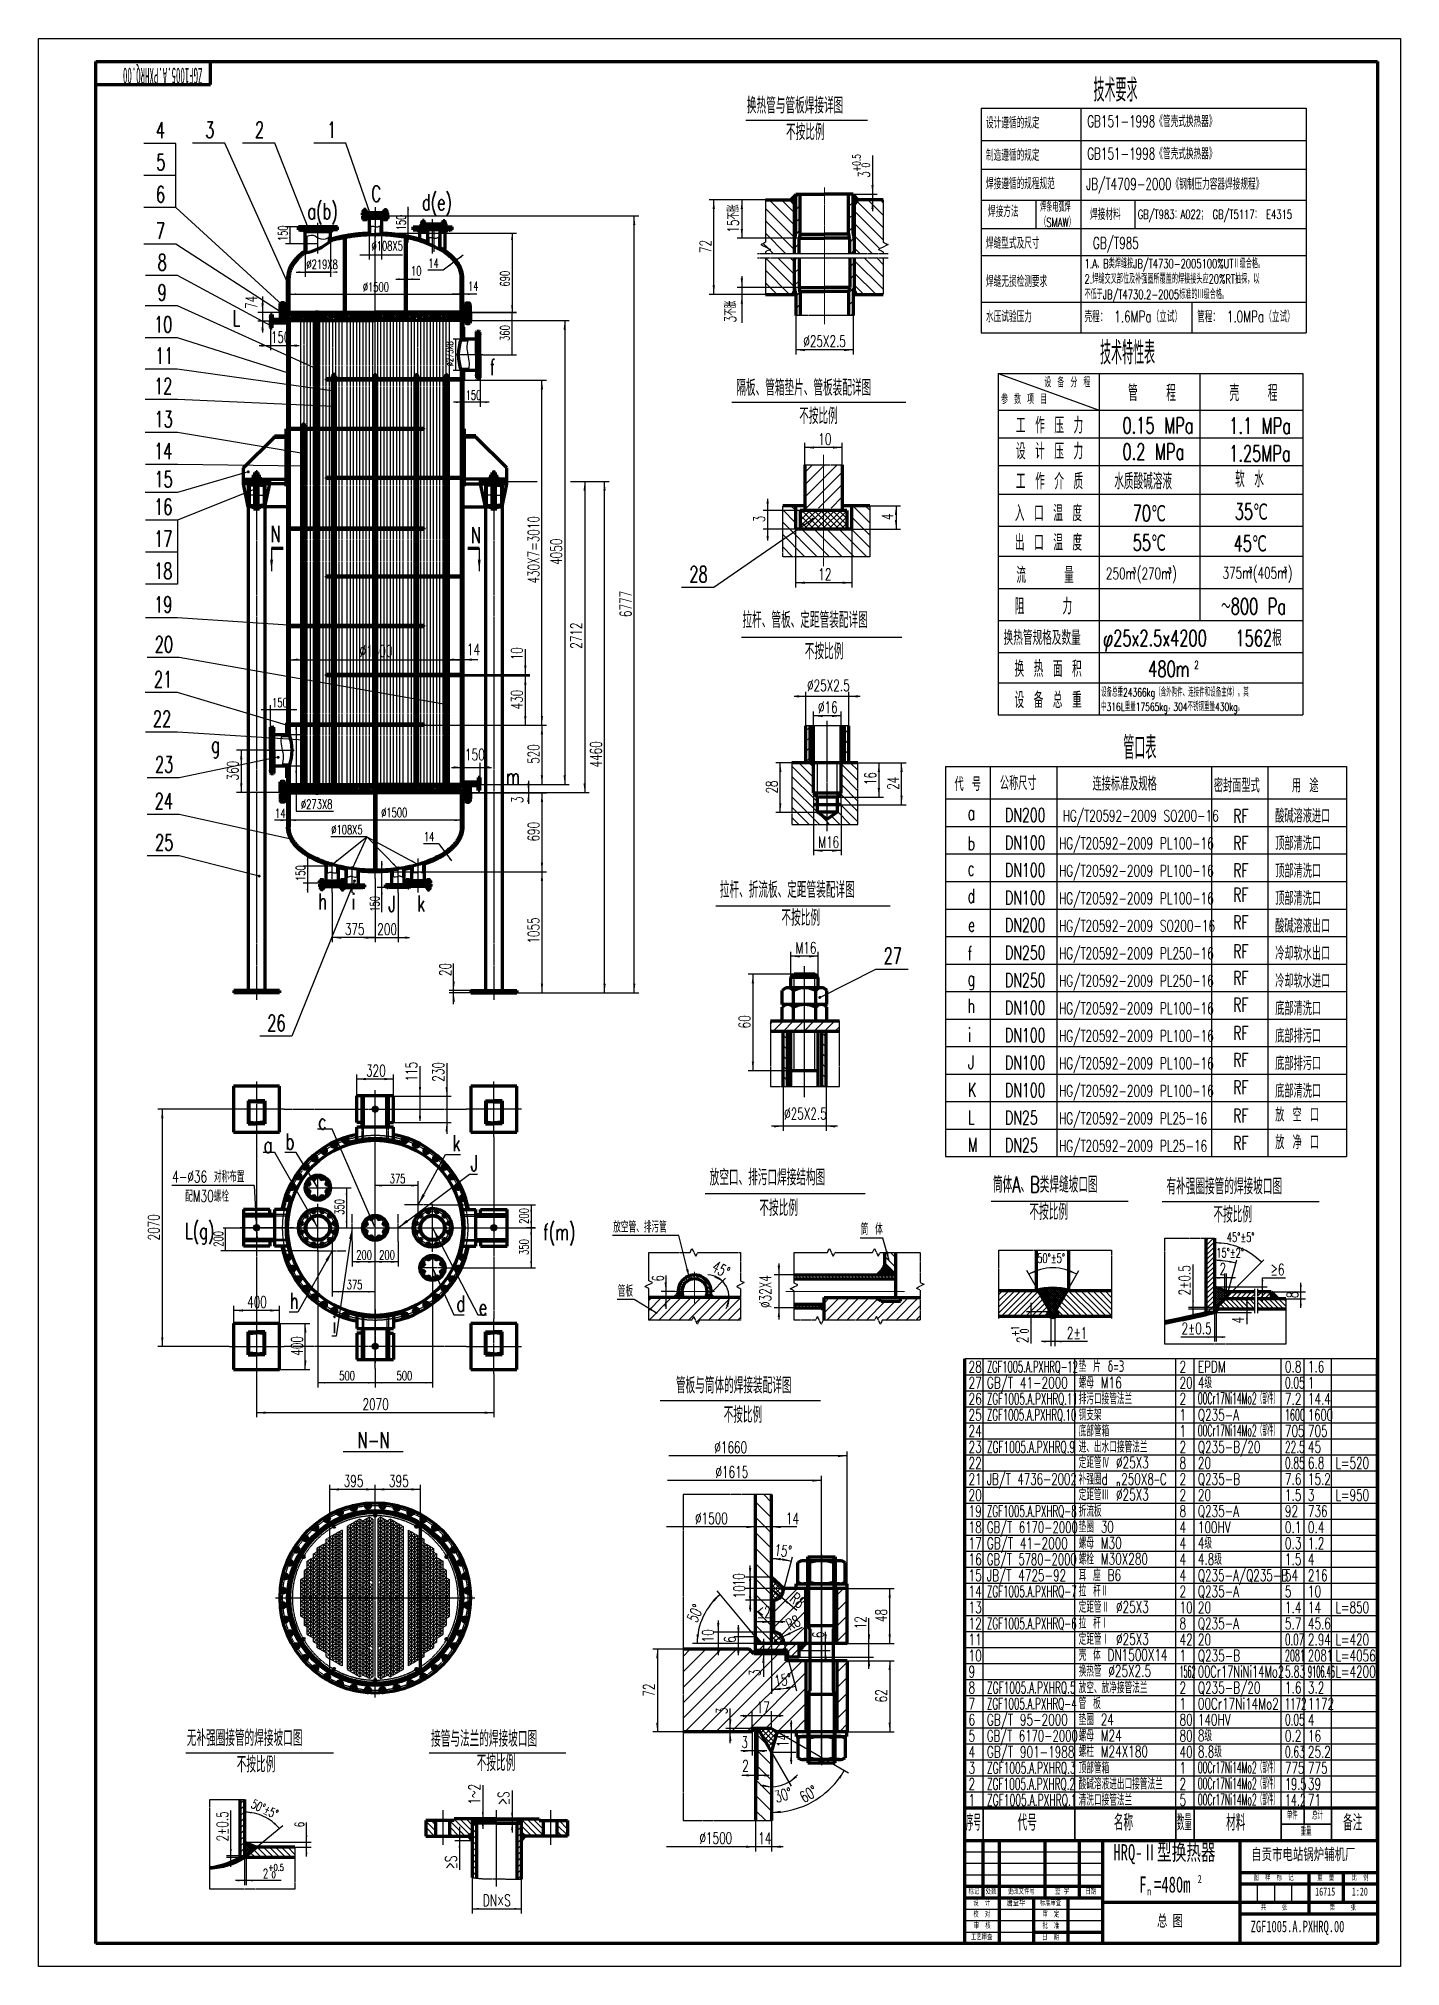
# Model space of a CAD drawing. Header units: millimetres. Extents: x -5940 to 5940, y -8410 to 8410.
import ezdxf

# ---------------------------------------------------------------- set-up
doc = ezdxf.new("R2010")
doc.units = ezdxf.units.MM
for name, pattern in [('EB_DASH', [6, 3, -3]), ('EB_DASHDOT', [39, 30, -3, 3, -3]), ('EB_DASHDOTDOT', [45, 30, -3, 3, -3, 3, -3])]:
    doc.linetypes.add(name, pattern=pattern)
doc.layers.get('0').update_dxf_attribs({"lineweight": 0})
for name, color, linetype, lineweight in [('3中心线层', 1, 'EB_DASHDOT', 0), ('5剖面线层', 2, 'Continuous', 0), ('CAXA0', 7, 'Continuous', 70), ('CAXA1', 1, 'EB_DASHDOT', 25), ('CAXA2', 6, 'EB_DASH', 25), ('CAXA3', 4, 'Continuous', 25), ('CAXA4', 3, 'Continuous', 25), ('CAXA5', 51, 'Continuous', 25), ('CAXA7', 150, 'EB_DASHDOTDOT', 25), ('CDR_DWG3', 1, 'EB_DASHDOT', 0)]:
    doc.layers.add(name, color=color, linetype=linetype, lineweight=lineweight)
doc.styles.add('TextStyle0', font='', dxfattribs={"width": 0.404706})
doc.styles.add('TextStyle1', font='txt', dxfattribs={"width": 0.465132, "bigfont": 'gbcbig.shx'})
doc.styles.add('TextStyle10', font='txt', dxfattribs={"width": 0.555359, "bigfont": 'gbcbig.shx'})
doc.styles.add('TextStyle11', font='txt', dxfattribs={"width": 0.544757, "bigfont": 'gbcbig.shx'})
doc.styles.add('TextStyle12', font='txt', dxfattribs={"width": 0.386601, "bigfont": 'gbcbig.shx'})
doc.styles.add('TextStyle13', font='txt', dxfattribs={"width": 0.633594, "bigfont": 'gbcbig.shx'})
doc.styles.add('TextStyle14', font='txt', dxfattribs={"width": 0.588575, "bigfont": 'gbcbig.shx'})
doc.styles.add('TextStyle15', font='txt', dxfattribs={"width": 0.379537, "bigfont": 'gbcbig.shx'})
doc.styles.add('TextStyle16', font='txt', dxfattribs={"width": 0.507011, "bigfont": 'gbcbig.shx'})
doc.styles.add('TextStyle17', font='txt', dxfattribs={"width": 0.636351, "bigfont": 'gbcbig.shx'})
doc.styles.add('TextStyle18', font='txt', dxfattribs={"width": 0.55862, "bigfont": 'gbcbig.shx'})
doc.styles.add('TextStyle19', font='txt', dxfattribs={"width": 0.663759, "bigfont": 'gbcbig.shx'})
doc.styles.add('TextStyle2', font='txt', dxfattribs={"width": 0.582855, "bigfont": 'gbcbig.shx'})
doc.styles.add('TextStyle20', font='txt', dxfattribs={"width": 0.648872, "bigfont": 'gbcbig.shx'})
doc.styles.add('TextStyle21', font='txt', dxfattribs={"width": 0.546482, "bigfont": 'gbcbig.shx'})
doc.styles.add('TextStyle22', font='txt', dxfattribs={"width": 0.530078, "bigfont": 'gbcbig.shx'})
doc.styles.add('TextStyle3', font='txt', dxfattribs={"width": 0.484708, "bigfont": 'gbcbig.shx'})
doc.styles.add('TextStyle4', font='txt', dxfattribs={"width": 0.604791, "bigfont": 'gbcbig.shx'})
doc.styles.add('TextStyle5', font='txt', dxfattribs={"width": 0.573392, "bigfont": 'gbcbig.shx'})
doc.styles.add('TextStyle6', font='txt', dxfattribs={"width": 0.621925, "bigfont": 'gbcbig.shx'})
doc.styles.add('TextStyle7', font='txt', dxfattribs={"width": 0.576512, "bigfont": 'gbcbig.shx'})
doc.styles.add('TextStyle8', font='txt', dxfattribs={"width": 0.661247, "bigfont": 'gbcbig.shx'})
doc.styles.add('TextStyle9', font='txt', dxfattribs={"width": 0.644923, "bigfont": 'gbcbig.shx'})
doc.styles.add('UserTxtStyle2', font='', dxfattribs={"width": 0.667})
doc.styles.add('机械', font='txt', dxfattribs={"width": 0.667, "bigfont": 'gbcbig.shx'})
doc.styles.add('标准', font='', dxfattribs={"width": 0.667})
doc.styles.get('TextStyle0').set_extended_font_data('FangSong_GB2312')
doc.styles.get('UserTxtStyle2').set_extended_font_data('FangSong_GB2312')
doc.styles.get('标准').set_extended_font_data('FangSong_GB2312')
doc.dimstyles.new('机械(3)', dxfattribs={"dimscale": 20, "dimtxt": 3, "dimasz": 1.5, "dimexe": 1, "dimexo": 0, "dimtad": 1, "dimdec": 1, "dimdsep": 46, "dimtxsty": '机械', "dimcen": 0, "dimdle": 2, "dimclrd": 256, "dimclre": 256, "dimclrt": 3, "dimazin": 2, "dimtfac": 1, "dimtdec": 3, "dimtmove": 0, "dimatfit": 3, "dimfxl": 0, "dimtolj": 1, "dimtzin": 0, "dimarcsym": 0})
doc.dimstyles.new('机械(4)', dxfattribs={"dimscale": 20, "dimtxt": 4, "dimasz": 3, "dimexe": 2, "dimexo": 0, "dimtad": 1, "dimdec": 1, "dimdsep": 46, "dimtxsty": '机械', "dimcen": 0, "dimdle": 4, "dimclrd": 256, "dimclre": 256, "dimclrt": 3, "dimaunit": 1, "dimazin": 2, "dimtfac": 1, "dimtdec": 3, "dimtmove": 0, "dimatfit": 3, "dimfxl": 0, "dimtolj": 1, "dimtzin": 0, "dimarcsym": 0})
doc.dimstyles.new('机械(5)', dxfattribs={"dimscale": 20, "dimtxt": 5, "dimasz": 4, "dimexe": 2, "dimexo": 0, "dimtad": 1, "dimdec": 1, "dimdsep": 46, "dimtxsty": '机械', "dimcen": 0, "dimdle": 5, "dimclrd": 256, "dimclre": 256, "dimclrt": 3, "dimazin": 2, "dimtfac": 1, "dimtdec": 3, "dimtmove": 0, "dimatfit": 3, "dimfxl": 0, "dimtolj": 1, "dimtzin": 0, "dimarcsym": 0})

msp = doc.modelspace()

# ---------------------------------------------------------------- texts
at = {"layer": 'CAXA4', "linetype": 'Continuous', "lineweight": 25, "attachment_point": 1, "style": '机械'}
for s, insert, char_height in [('技术要求', (3262.13, 8060.26), 200), ('换热管与管板焊接详图', (239.17, 7896.06), 140), ('GB151-1998《管壳式换热器》', (3206.94, 7738.32), 100), ('不按比例', (580, 7663.62), 140), ('设计遵循的规定', (2324.87, 7725.42), 100), ('制造遵循的规定', (2324.87, 7443.24), 100), ('GB151-1998《管壳式换热器》', (3206.94, 7456.14), 100), ('C', (-3036.18, 7126.22), 140), ('d(e)', (-2594.54, 7051.67), 140), ('焊接遵循的规程规范', (2324.87, 7194.7), 100), ('JB/T4709-2000《钢制压力容器焊接规程》', (3197.58, 7190.82), 100), ('a(b)', (-3594.36, 6974.33), 140), ('焊接方法', (2342.15, 6952.57), 100), ('焊条电弧焊', (2796.76, 6979.3), 80), ('焊接材料', (3232.85, 6927.52), 100), ('GB/T983：A022； GB/T5117： E4315', (3648.58, 6916.2), 80), ('（SMAW）', (2796.76, 6847.07), 80), ('焊缝型式及尺寸', (2324.87, 6675.96), 100), ('GB/T985', (3257.61, 6675.96), 100), ('1.A、B类焊缝按JB/T4730-2005100%UTⅡ级合格。', (3183.78, 6485.6), 80), ('焊缝无损检测要求', (2324.87, 6341.88), 100), ('不低于JB/T4730.2-2005标准的Ⅲ级合格。', (3183.78, 6217.38), 80), ('2.焊缝交叉部位及补强圈所覆盖的焊接接头应20%RT抽探，以', (3183.78, 6351.82), 80), ('L', (-4247.13, 6039.48), 140), ('水压试验压力', (2324.87, 6034.64), 100), ('壳程： 1.6MPa（立试）', (3183.78, 6034.64), 100), ('管程： 1.0MPa（立试）', (4166.15, 6034.64), 100), ('技术特性表', (3319.48, 5767.27), 200), ('f', (-2003.28, 5613.03), 140), ('隔板、管箱垫片、管板装配详图', (146.6, 5433.26), 140), ('设 备 分 程', (2834.37, 5457.29), 90), ('管   程', (3563.86, 5387.39), 140), ('壳   程', (4449.28, 5387.39), 140), ('参 数 项 目', (2456.72, 5310.14), 90), ('不按比例', (695.09, 5186.89), 140), ('工 作 压 力', (2586.25, 5104.45), 140), ('0.15 MPa', (3515.57, 5105.09), 140), ('1.1 MPa', (4446.39, 5101.7), 140), ('设 计 压 力', (2586.25, 4879.12), 140), ('0.2 MPa', (3515.57, 4875.84), 140), ('1.25MPa', (4446.39, 4860.73), 140), ('工 作 介 质', (2586.25, 4617.07), 140), ('水质酸碱溶液', (3443.61, 4617.07), 140), ('软 水', (4497.58, 4635.11), 140), ('入 口 温 度', (2576.86, 4338.81), 140), ('70℃', (3604.69, 4338.81), 140), ('35℃', (4494.3, 4353.13), 140), ('N', (-3915.59, 4157.32), 140), ('N', (-2167.89, 4146.67), 140), ('出 口 温 度', (2576.86, 4082.33), 140), ('55℃', (3604.69, 4082.33), 140), ('45℃', (4484.89, 4075.82), 140), ('流    量', (2589.38, 3798.77), 140), ('阻    力', (2575.15, 3526.27), 140), ('拉杆、管板、定距管装配详图', (200.45, 3406.92), 140), ('～800 Pa', (4375.64, 3526.27), 140), ('换热管规格及数量', (2478.32, 3245.33), 126), ('φ25x2.5x4200   1562根', (3346.61, 3248.9), 140), ('不按比例', (744.34, 3132.8), 140), ('换 热 面 积', (2573.61, 2981), 140), ('设 备 总 重', (2573.61, 2708.49), 140), ('设备总重24366kg（含外购件、连接件和设备主体）。其', (3328.47, 2741.05), 72), ('中316L重量17565kg，304不锈钢重量430kg。', (3328.47, 2615.48), 72), ('g', (-4433.98, 2319.76), 140), ('管口表', (3522.98, 2321.98), 200), ('m', (-1861.3, 2041.8), 140), ('代 号', (2049.85, 1965.6), 120), ('公称尺寸', (2445.62, 1973.96), 120), ('连接标准及规格', (3253.84, 1968.19), 120), ('密封面型式', (4312.71, 1953.65), 120), ('用 途', (4993.75, 1953.65), 120), ('DN200', (2490.51, 1695.17), 120), ('HG/T20592-2009 SO200-16', (2994.74, 1678.93), 100), ('RF', (4480.5, 1687.52), 120), ('酸碱溶液进口', (4847.6, 1688.44), 120), ('a', (2163.92, 1714.55), 120), ('b', (2163.92, 1448.81), 120), ('DN100', (2490.51, 1455.17), 120), ('HG/T20592-2009 PL100-16', (2962.62, 1438.93), 100), ('RF', (4480.5, 1451.26), 120), ('顶部清洗口', (4847.6, 1448.44), 120), ('c', (2163.92, 1229.11), 120), ('DN100', (2490.51, 1215.17), 120), ('HG/T20592-2009 PL100-16', (2962.62, 1198.93), 100), ('RF', (4480.5, 1213.05), 120), ('顶部清洗口', (4847.6, 1208.44), 120), ('拉杆、折流板、定距管装配详图', (2.73, 1052.85), 140), ('h', (-3500.16, 951.68), 140), ('i', (-3207.82, 950.01), 140), ('J', (-2889.07, 931.12), 140), ('k', (-2635.15, 933.09), 140), ('d', (2163.39, 990.92), 120), ('DN100', (2490.51, 975.17), 120), ('HG/T20592-2009 PL100-16', (2962.62, 958.93), 100), ('RF', (4480.5, 999.38), 120), ('顶部清洗口', (4847.6, 968.44), 120), ('不按比例', (540.7, 808.62), 140), ('e', (2167.78, 738.1), 120), ('DN200', (2490.51, 735.17), 120), ('HG/T20592-2009 SO200-16', (2962.62, 718.93), 100), ('RF', (4480.5, 759.38), 120), ('酸碱溶液出口', (4847.6, 728.44), 120), ('RF', (4480.5, 506.42), 120), ('f', (2163.92, 488.81), 120), ('DN250', (2490.51, 495.17), 120), ('HG/T20592-2009 PL250-16', (2962.62, 478.93), 100), ('冷却软水出口', (4847.6, 488.44), 120), ('g', (2163.92, 269.11), 120), ('DN250', (2490.51, 255.17), 120), ('HG/T20592-2009 PL250-16', (2962.62, 238.93), 100), ('RF', (4480.5, 274.66), 120), ('冷却软水进口', (4847.6, 248.44), 120), ('h', (2163.39, 30.92), 120), ('DN100', (2490.51, 15.17), 120), ('HG/T20592-2009 PL100-16', (2962.62, -1.07), 100), ('RF', (4480.5, 39.38), 120), ('底部清洗口', (4847.6, 8.44), 120), ('i', (2167.78, -221.9), 120), ('DN100', (2490.51, -224.83), 120), ('HG/T20592-2009 PL100-16', (2962.62, -241.07), 100), ('RF', (4480.5, -206.73), 120), ('底部排污口', (4847.6, -231.56), 120), ('J', (2167.78, -461.9), 120), ('DN100', (2490.51, -464.83), 120), ('HG/T20592-2009 PL100-16', (2962.62, -481.07), 100), ('RF', (4480.5, -440.62), 120), ('底部排污口', (4847.6, -471.56), 120), ('K', (2167.78, -701.9), 120), ('DN100', (2490.51, -704.83), 120), ('HG/T20592-2009 PL100-16', (2962.62, -721.07), 100), ('RF', (4480.5, -680.62), 120), ('底部清洗口', (4847.6, -711.56), 120), ('L', (2167.78, -941.9), 120), ('DN25', (2490.51, -944.83), 120), ('HG/T20592-2009 PL25-16', (2962.62, -961.07), 100), ('RF', (4480.5, -926.73), 120), ('放 空 口', (4847.6, -919.56), 120), ('RF', (4480.5, -1166.73), 120), ('放 净 口', (4847.6, -1159.56), 120), ('M', (2167.78, -1181.9), 120), ('DN25', (2490.51, -1184.83), 120), ('HG/T20592-2009 PL25-16', (2962.62, -1201.07), 100), ('放空口、排污口焊接结构图', (-86, -1456.26), 140), ('筒体A、B类焊缝坡口图', (2385.7, -1518.96), 140), ('配M30螺栓', (-4661.5, -1638.67), 100), ('有补强圈接管的焊接坡口图', (3899.09, -1534.85), 140), ('不按比例', (348.05, -1723.3), 140), ('不按比例', (2703.71, -1757.34), 140), ('不按比例', (4308.9, -1779.88), 140), ('L(g)', (-4662.22, -1922.6), 140), ('f(m)', (-1536.52, -1932.39), 140), ('管板与筒体的焊接装配详图', (-380.15, -3270.47), 140), ('不按比例', (35.8, -3527.45), 140), ('N-N', (-3156.28, -3749.43), 140), ('无补强圈接管的焊接坡口图', (-4647.17, -6347.73), 140), ('接管与法兰的焊接坡口图', (-2515.91, -6354.07), 140), ('不按比例', (-2117.6, -6565.3), 140), ('不按比例', (-4211.26, -6577.53), 140)]:
    msp.add_mtext(s, dxfattribs=dict(at, insert=insert, char_height=char_height))

# ---------------------------------------------------------------- blocks, each defined once
blk = doc.blocks.new('CAXBLOCK0')
at = {"layer": 'CAXA0', "color": 0, "linetype": 'Continuous', "lineweight": 25}
for p, q in [((663, 4186), (552, 4298)), ((663, 4294), (623, 4334)), ((1310, 4078), (1153, 4235)), ((1310, 4186), (1162, 4334)), ((1310, 4294), (1270, 4334)), ((853, 3889), (552, 4190)), ((745, 3889), (552, 4082)), ((908, 3941), (719, 4130)), ((908, 4049), (827, 4130)), ((1069, 3889), (908, 4049)), ((1176, 3889), (935, 4130)), ((1284, 3889), (1043, 4130)), ((1310, 3970), (1151, 4130)), ((637, 3889), (552, 3975)), ((961, 3889), (908, 3941))]:
    blk.add_line(p, q, dxfattribs=at)
blk = doc.blocks.new('CAXBLOCK1')
at = {"layer": 'CAXA0', "color": 0, "linetype": 'Continuous', "lineweight": 25}
for p, q in [((745, 4624), (811, 4690)), ((745, 4516), (908, 4680)), ((745, 4409), (908, 4572)), ((908, 4572), (1026, 4690)), ((908, 4680), (918, 4690)), ((908, 4464), (1071, 4627)), ((757, 4313), (908, 4464)), ((908, 4356), (1071, 4520)), ((973, 4313), (1071, 4412)), ((865, 4313), (908, 4356))]:
    blk.add_line(p, q, dxfattribs=at)
blk = doc.blocks.new('CAXBLOCK2')
at = {"layer": 'CAXA0', "color": 0, "linetype": 'Continuous', "lineweight": 25}
for p, q in [((704, 4152), (845, 4293)), ((704, 4206), (791, 4293)), ((704, 4260), (737, 4293)), ((827, 4130), (704, 4253)), ((881, 4130), (718, 4293)), ((735, 4130), (899, 4293)), ((908, 4157), (772, 4293)), ((789, 4130), (908, 4249)), ((908, 4211), (826, 4293)), ((908, 4265), (880, 4293)), ((908, 4195), (1006, 4293)), ((908, 4249), (952, 4293)), ((908, 4141), (1060, 4293)), ((1043, 4130), (908, 4265)), ((989, 4130), (908, 4211)), ((1097, 4130), (933, 4293)), ((951, 4130), (1112, 4291)), ((1112, 4168), (987, 4293)), ((1005, 4130), (1112, 4237)), ((1112, 4222), (1041, 4293)), ((1112, 4276), (1095, 4293)), ((773, 4130), (704, 4199)), ((719, 4130), (704, 4145)), ((843, 4130), (908, 4195)), ((897, 4130), (908, 4141)), ((935, 4130), (908, 4157)), ((1059, 4130), (1112, 4183))]:
    blk.add_line(p, q, dxfattribs=at)
blk = doc.blocks.new('*D6')
at = {"layer": 'CAXA4', "linetype": 'Continuous', "lineweight": 25}
for points in [[(745, 4842), (825, 4852), (825, 4832)], [(1071, 4842), (991, 4852), (991, 4832)]]:
    blk.add_hatch(color=131, dxfattribs=at).paths.add_polyline_path(points, flags=0)
at = {"layer": 'CAXA4', "color": 131, "linetype": 'Continuous', "lineweight": 25}
for p, q in [((745, 4690), (745, 4882)), ((1071, 4313), (1071, 4882)), ((1071, 4842), (745, 4842))]:
    blk.add_line(p, q, dxfattribs=at)
at = {"layer": 'CAXA4', "color": 3, "linetype": 'Continuous', "lineweight": 25, "insert": (862, 4965), "char_height": 100, "attachment_point": 1, "style": '机械'}
blk.add_mtext('10', dxfattribs=at)
blk = doc.blocks.new('*D7')
at = {"layer": 'CAXA4', "linetype": 'Continuous', "lineweight": 25}
for points in [[(420, 4293), (410, 4373), (430, 4373)], [(420, 4130), (410, 4050), (430, 4050)]]:
    blk.add_hatch(color=131, dxfattribs=at).paths.add_polyline_path(points, flags=0)
at = {"layer": 'CAXA4', "color": 131, "linetype": 'Continuous', "lineweight": 25}
for p, q in [((420, 4393), (420, 4030)), ((1112, 4293), (380, 4293)), ((1112, 4130), (380, 4130))]:
    blk.add_line(p, q, dxfattribs=at)
at = {"layer": 'CAXA4', "color": 3, "linetype": 'Continuous', "lineweight": 25, "insert": (296, 4190), "char_height": 100, "attachment_point": 1, "rotation": 90, "style": '机械'}
blk.add_mtext('3', dxfattribs=at)
blk = doc.blocks.new('*D8')
at = {"layer": 'CAXA4', "linetype": 'Continuous', "lineweight": 25}
for points in [[(1540, 4334), (1530, 4254), (1550, 4254)], [(1540, 4130), (1530, 4210), (1550, 4210)]]:
    blk.add_hatch(color=131, dxfattribs=at).paths.add_polyline_path(points, flags=0)
at = {"layer": 'CAXA4', "color": 131, "linetype": 'Continuous', "lineweight": 25}
for p, q in [((1153, 4334), (1580, 4334)), ((1540, 4334), (1540, 4130)), ((1153, 4130), (1580, 4130))]:
    blk.add_line(p, q, dxfattribs=at)
at = {"layer": 'CAXA4', "color": 3, "linetype": 'Continuous', "lineweight": 25, "insert": (1416, 4208), "char_height": 100, "attachment_point": 1, "rotation": 90, "style": '机械'}
blk.add_mtext('4', dxfattribs=at)
blk = doc.blocks.new('*D9')
at = {"layer": 'CAXA4', "linetype": 'Continuous', "lineweight": 25}
for points in [[(663, 3662), (743, 3672), (743, 3652)], [(1153, 3662), (1073, 3672), (1073, 3652)]]:
    blk.add_hatch(color=131, dxfattribs=at).paths.add_polyline_path(points, flags=0)
at = {"layer": 'CAXA4', "color": 131, "linetype": 'Continuous', "lineweight": 25}
for p, q in [((663, 4130), (663, 3622)), ((1153, 4130), (1153, 3622)), ((1153, 3662), (663, 3662))]:
    blk.add_line(p, q, dxfattribs=at)
at = {"layer": 'CAXA4', "color": 3, "linetype": 'Continuous', "lineweight": 25, "insert": (862, 3786), "char_height": 100, "attachment_point": 1, "style": '机械'}
blk.add_mtext('12', dxfattribs=at)
blk = doc.blocks.new('CAXBLOCK3')
at = {"layer": 'CAXA0', "color": 0, "linetype": 'Continuous', "lineweight": 25}
for p, q in [((820, 1874), (631, 2063)), ((820, 1964), (692, 2091)), ((820, 2054), (782, 2091)), ((1207, 1936), (1060, 2083)), ((1207, 2026), (1141, 2091)), ((820, 1785), (631, 1973)), ((854, 1661), (631, 1883)), ((1207, 1846), (1060, 1994)), ((1207, 1756), (1060, 1904)), ((871, 1554), (631, 1793)), ((781, 1554), (631, 1704)), ((854, 1750), (820, 1785)), ((1059, 1725), (1025, 1758)), ((1060, 1814), (1054, 1820)), ((1207, 1577), (1059, 1725)), ((1207, 1666), (1060, 1814)), ((692, 1554), (631, 1614)), ((940, 1575), (858, 1657)), ((961, 1554), (940, 1575)), ((1051, 1554), (978, 1626)), ((1141, 1554), (1025, 1669))]:
    blk.add_line(p, q, dxfattribs=at)
blk = doc.blocks.new('CAXBLOCK4')
at = {"layer": 'CAXA0', "color": 0, "linetype": 'Continuous', "lineweight": 25}
for p, q in [((752, 2369), (790, 2406)), ((752, 2279), (790, 2316)), ((752, 2189), (790, 2227)), ((752, 2099), (790, 2137))]:
    blk.add_line(p, q, dxfattribs=at)
blk = doc.blocks.new('CAXBLOCK5')
at = {"layer": 'CAXA0', "color": 0, "linetype": 'Continuous', "lineweight": 25}
for p, q in [((1090, 2347), (1127, 2384)), ((1090, 2257), (1127, 2295)), ((1090, 2167), (1127, 2205)), ((1104, 2091), (1127, 2115))]:
    blk.add_line(p, q, dxfattribs=at)
blk = doc.blocks.new('*D13')
at = {"layer": 'CAXA4', "linetype": 'Continuous', "lineweight": 25}
for points in [[(820, 1325), (900, 1335), (900, 1315)], [(1060, 1325), (980, 1335), (980, 1315)]]:
    blk.add_hatch(color=131, dxfattribs=at).paths.add_polyline_path(points, flags=0)
at = {"layer": 'CAXA4', "color": 131, "linetype": 'Continuous', "lineweight": 25}
for p, q in [((820, 1725), (820, 1285)), ((1060, 1725), (1060, 1285)), ((1060, 1325), (820, 1325))]:
    blk.add_line(p, q, dxfattribs=at)
at = {"layer": 'CAXA4', "color": 3, "linetype": 'Continuous', "lineweight": 25, "insert": (861, 1449), "char_height": 100, "attachment_point": 1, "style": '机械'}
blk.add_mtext('M16', dxfattribs=at)
blk = doc.blocks.new('*D14')
at = {"layer": 'CAXA4', "linetype": 'Continuous', "lineweight": 25}
for points in [[(820, 2500), (900, 2510), (900, 2490)], [(1060, 2500), (980, 2510), (980, 2490)]]:
    blk.add_hatch(color=131, dxfattribs=at).paths.add_polyline_path(points, flags=0)
at = {"layer": 'CAXA4', "color": 131, "linetype": 'Continuous', "lineweight": 25}
for p, q in [((820, 2413), (820, 2540)), ((1060, 2413), (1060, 2540)), ((1060, 2500), (820, 2500))]:
    blk.add_line(p, q, dxfattribs=at)
at = {"layer": 'CAXA4', "color": 3, "linetype": 'Continuous', "lineweight": 25, "insert": (859, 2625), "char_height": 100, "attachment_point": 1, "style": '机械'}
blk.add_mtext('{%%C}16', dxfattribs=at)
blk = doc.blocks.new('*D15')
at = {"layer": 'CAXA4', "linetype": 'Continuous', "lineweight": 25}
for points in [[(752, 2671), (672, 2681), (672, 2661)], [(1127, 2671), (1207, 2681), (1207, 2661)]]:
    blk.add_hatch(color=131, dxfattribs=at).paths.add_polyline_path(points, flags=0)
at = {"layer": 'CAXA4', "color": 131, "linetype": 'Continuous', "lineweight": 25}
for p, q in [((752, 2413), (752, 2711)), ((1127, 2413), (1127, 2711)), ((1227, 2671), (652, 2671))]:
    blk.add_line(p, q, dxfattribs=at)
at = {"layer": 'CAXA4', "color": 3, "linetype": 'Continuous', "lineweight": 25, "insert": (764, 2816), "char_height": 100, "attachment_point": 1, "style": '机械'}
blk.add_mtext('{%%C}25X2.5', dxfattribs=at)
blk = doc.blocks.new('CAXBLOCK6', base_point=(-2656, -8195))
at = {"layer": 'CAXA0', "color": 0, "linetype": 'Continuous', "lineweight": 25}
for p, q in [((-2147, -7137), (-2158, -7148)), ((-2155, -7160), (-2158, -7157)), ((-2130, -7153), (-2137, -7160)), ((-1739, -7160), (-1753, -7147)), ((-1731, -7147), (-1743, -7160)), ((-1731, -7136), (-1735, -7132)), ((-2158, -7252), (-2184, -7280)), ((-2158, -7289), (-2182, -7266)), ((-2158, -7287), (-2170, -7299)), ((-2158, -7256), (-2163, -7251)), ((-1728, -7248), (-1731, -7251)), ((-1710, -7264), (-1731, -7285)), ((-1710, -7287), (-1731, -7267)), ((-1724, -7306), (-1731, -7300))]:
    blk.add_line(p, q, dxfattribs=at)
blk = doc.blocks.new('CAXBLOCK7')
at = {"layer": 'CAXA0', "color": 0, "linetype": 'Continuous', "lineweight": 25}
for p, q in [((-2158, -7196), (-2122, -7160)), ((-2158, -7249), (-2121, -7212)), ((-1768, -7178), (-1751, -7160)), ((-1768, -7231), (-1731, -7193)), ((-2158, -7302), (-2121, -7265)), ((-2158, -7355), (-2121, -7318)), ((-2158, -7408), (-2121, -7371)), ((-1768, -7284), (-1731, -7246)), ((-1768, -7337), (-1731, -7299)), ((-1768, -7390), (-1731, -7352)), ((-2158, -7461), (-2121, -7424)), ((-2158, -7514), (-2121, -7477)), ((-2158, -7568), (-2121, -7530)), ((-1768, -7443), (-1731, -7405)), ((-1768, -7496), (-1731, -7458)), ((-1768, -7549), (-1731, -7511)), ((-1768, -7602), (-1731, -7564)), ((-2158, -7621), (-2121, -7583)), ((-2124, -7639), (-2121, -7636)), ((-1763, -7650), (-1731, -7617))]:
    blk.add_line(p, q, dxfattribs=at)
blk = doc.blocks.new('CAXBLOCK8')
at = {"layer": 'CAXA0', "color": 0, "linetype": 'Continuous', "lineweight": 25}
for p, q in [((-2563, -7142), (-2473, -7232)), ((-2563, -7195), (-2485, -7273)), ((-2514, -7138), (-2473, -7179)), ((-2353, -7140), (-2220, -7273)), ((-2353, -7193), (-2273, -7273)), ((-2316, -7124), (-2177, -7263)), ((-2264, -7123), (-2158, -7229)), ((-2211, -7123), (-2158, -7176)), ((-1731, -7126), (-1584, -7273)), ((-1731, -7179), (-1637, -7273)), ((-1731, -7232), (-1690, -7273)), ((-1681, -7123), (-1536, -7268)), ((-1628, -7123), (-1536, -7215)), ((-1575, -7123), (-1573, -7124)), ((-1560, -7138), (-1536, -7162)), ((-1416, -7176), (-1326, -7266)), ((-1416, -7229), (-1372, -7273)), ((-1400, -7138), (-1326, -7213)), ((-1347, -7138), (-1326, -7160)), ((-2563, -7248), (-2538, -7273)), ((-2353, -7246), (-2326, -7273))]:
    blk.add_line(p, q, dxfattribs=at)
blk = doc.blocks.new('*D19')
at = {"layer": 'CAXA4', "linetype": 'Continuous', "lineweight": 25}
for points in [[(-2268, -7273), (-2276, -7213), (-2261, -7213)], [(-2268, -7314), (-2276, -7374), (-2261, -7374)]]:
    blk.add_hatch(color=131, dxfattribs=at).paths.add_polyline_path(points, flags=0)
at = {"layer": 'CAXA4', "color": 131, "linetype": 'Continuous', "lineweight": 25}
for p, q in [((-2268, -7193), (-2268, -7567)), ((-2211, -7273), (-2308, -7273)), ((-2158, -7314), (-2308, -7314))]:
    blk.add_line(p, q, dxfattribs=at)
at = {"layer": 'CAXA4', "color": 3, "linetype": 'Continuous', "lineweight": 25, "insert": (-2392, -7562), "char_height": 100, "attachment_point": 1, "rotation": 90, "style": '机械'}
blk.add_mtext('≥S', dxfattribs=at)
blk = doc.blocks.new('*D20')
at = {"layer": 'CAXA4', "linetype": 'Continuous', "lineweight": 25}
for points in [[(-2158, -7907), (-2098, -7914), (-2098, -7899)], [(-1731, -7907), (-1791, -7914), (-1791, -7899)]]:
    blk.add_hatch(color=131, dxfattribs=at).paths.add_polyline_path(points, flags=0)
at = {"layer": 'CAXA4', "color": 131, "linetype": 'Continuous', "lineweight": 25}
for p, q in [((-2158, -7434), (-2158, -7947)), ((-1731, -7434), (-1731, -7947)), ((-2158, -7907), (-1731, -7907))]:
    blk.add_line(p, q, dxfattribs=at)
at = {"layer": 'CAXA4', "color": 3, "linetype": 'Continuous', "lineweight": 25, "insert": (-2063, -7783), "char_height": 100, "attachment_point": 1, "style": '机械'}
blk.add_mtext('DN×S', dxfattribs=at)
blk = doc.blocks.new('*D21')
at = {"layer": 'CAXA4', "linetype": 'Continuous', "lineweight": 25}
for points in [[(-2065, -7123), (-2073, -7063), (-2058, -7063)], [(-2065, -7128), (-2073, -7188), (-2058, -7188)]]:
    blk.add_hatch(color=131, dxfattribs=at).paths.add_polyline_path(points, flags=0)
at = {"layer": 'CAXA4', "color": 131, "linetype": 'Continuous', "lineweight": 25}
for p, q in [((-2065, -6827), (-2065, -7208)), ((-2101, -7123), (-2025, -7123)), ((-2101, -7128), (-2025, -7128))]:
    blk.add_line(p, q, dxfattribs=at)
at = {"layer": 'CAXA4', "color": 3, "linetype": 'Continuous', "lineweight": 25, "insert": (-2189, -6998), "char_height": 100, "attachment_point": 1, "rotation": 90, "style": '机械'}
blk.add_mtext('1～2', dxfattribs=at)
blk = doc.blocks.new('*D22')
at = {"layer": 'CAXA4', "linetype": 'Continuous', "lineweight": 25}
for points in [[(-1810, -7128), (-1818, -7068), (-1803, -7068)], [(-1810, -7160), (-1818, -7220), (-1803, -7220)]]:
    blk.add_hatch(color=131, dxfattribs=at).paths.add_polyline_path(points, flags=0)
at = {"layer": 'CAXA4', "color": 131, "linetype": 'Continuous', "lineweight": 25}
for p, q in [((-1810, -6875), (-1810, -7240)), ((-1865, -7128), (-1770, -7128)), ((-1865, -7160), (-1770, -7160))]:
    blk.add_line(p, q, dxfattribs=at)
at = {"layer": 'CAXA4', "color": 3, "linetype": 'Continuous', "lineweight": 25, "insert": (-1934, -7003), "char_height": 100, "attachment_point": 1, "rotation": 90, "style": '机械'}
blk.add_mtext('≥S', dxfattribs=at)
blk = doc.blocks.new('CAXBLOCK9')
at = {"layer": 'CAXA4', "color": 3, "attachment_point": 1, "style": '机械'}
for s, insert, char_height in [('2', (-3983, -7559), 80), ('+0.5', (-3937, -7518), 56.6), ('0', (-3907, -7582), 56.6)]:
    blk.add_mtext(s, dxfattribs=dict(at, insert=insert, char_height=char_height))
blk = doc.blocks.new('*D23')
at = {"layer": 'CAXA4', "linetype": 'Continuous', "lineweight": 25}
for points in [[(-4143, -7660), (-4203, -7653), (-4203, -7668)], [(-4128, -7660), (-4068, -7653), (-4068, -7668)]]:
    blk.add_hatch(color=131, dxfattribs=at).paths.add_polyline_path(points, flags=0)
at = {"layer": 'CAXA4', "color": 131, "linetype": 'Continuous', "lineweight": 25}
for p, q in [((-4143, -7460), (-4143, -7700)), ((-4128, -7445), (-4128, -7700)), ((-3825, -7660), (-4223, -7660))]:
    blk.add_line(p, q, dxfattribs=at)
at = {"layer": 'CAXA4', "color": 3, "linetype": 'Continuous', "lineweight": 25}
blk.add_blockref('CAXBLOCK9', (0, 0), dxfattribs=at)
blk = doc.blocks.new('*D25')
at = {"layer": 'CAXA4', "linetype": 'Continuous', "lineweight": 25}
for points in [[(-3603, -7325), (-3595, -7265), (-3610, -7265)], [(-3603, -7370), (-3595, -7430), (-3610, -7430)]]:
    blk.add_hatch(color=131, dxfattribs=at).paths.add_polyline_path(points, flags=0)
at = {"layer": 'CAXA4', "color": 131, "linetype": 'Continuous', "lineweight": 25}
for p, q in [((-3603, -7450), (-3603, -7153)), ((-4143, -7325), (-3563, -7325)), ((-4038, -7370), (-3563, -7370))]:
    blk.add_line(p, q, dxfattribs=at)
at = {"layer": 'CAXA4', "color": 3, "linetype": 'Continuous', "lineweight": 25, "insert": (-3704, -7195), "char_height": 80, "attachment_point": 1, "rotation": 90, "style": '机械'}
blk.add_mtext('6', dxfattribs=at)
blk = doc.blocks.new('CAXBLOCK10')
at = {"layer": 'CAXA4', "color": 3, "insert": (-4060, -6949), "char_height": 80, "attachment_point": 1, "rotation": 335, "style": '机械'}
blk.add_mtext('50{%%D}{%%P}5{%%D}', dxfattribs=at)
blk = doc.blocks.new('*D26')
at = {"layer": 'CAXA4', "linetype": 'Continuous', "lineweight": 25}
for points in [[(-4143, -7063), (-4082, -7061), (-4084, -7075)], [(-3841, -7204), (-3878, -7156), (-3888, -7167)]]:
    blk.add_hatch(color=131, dxfattribs=at).paths.add_polyline_path(points, flags=0)
at = {"layer": 'CAXA4', "color": 131, "linetype": 'Continuous', "lineweight": 25}
blk.add_line((-4038, -7370), (-3810, -7179), dxfattribs=at)
for start, end in [(65, 90), (40, 65)]:
    blk.add_arc((-4143, -7458), 394, start, end, dxfattribs=at)
at = {"layer": 'CAXA4', "color": 3, "linetype": 'Continuous', "lineweight": 25}
blk.add_blockref('CAXBLOCK10', (0, 0), dxfattribs=at)
blk = doc.blocks.new('CAXBLOCK11')
at = {"layer": 'CAXA4', "color": 3, "insert": (-4386, -7320), "char_height": 100, "attachment_point": 1, "rotation": 90, "style": '机械'}
blk.add_mtext('2{%%P}0.5', dxfattribs=at)
blk = doc.blocks.new('*D28')
at = {"layer": 'CAXA4', "linetype": 'Continuous', "lineweight": 25}
for points in [[(-4262, -7445), (-4255, -7385), (-4270, -7385)], [(-4262, -7460), (-4255, -7520), (-4270, -7520)]]:
    blk.add_hatch(color=131, dxfattribs=at).paths.add_polyline_path(points, flags=0)
at = {"layer": 'CAXA4', "color": 131, "linetype": 'Continuous', "lineweight": 25}
for p, q in [((-4262, -7540), (-4262, -7050)), ((-4128, -7445), (-4302, -7445)), ((-4128, -7460), (-4302, -7460))]:
    blk.add_line(p, q, dxfattribs=at)
at = {"layer": 'CAXA4', "color": 3, "linetype": 'Continuous', "lineweight": 25}
blk.add_blockref('CAXBLOCK11', (0, 0), dxfattribs=at)
blk = doc.blocks.new('CAXBLOCK12')
at = {"layer": 'CAXA0', "color": 0, "linetype": 'Continuous', "lineweight": 25}
for p, q in [((-4064, -7391), (-3995, -7460)), ((-4032, -7370), (-3942, -7460)), ((-3979, -7370), (-3889, -7460)), ((-3926, -7370), (-3836, -7460)), ((-3873, -7370), (-3783, -7460)), ((-3820, -7370), (-3730, -7460)), ((-3767, -7370), (-3704, -7433)), ((-3714, -7370), (-3704, -7380)), ((-4121, -7440), (-4101, -7460)), ((-4093, -7416), (-4048, -7460))]:
    blk.add_line(p, q, dxfattribs=at)
blk = doc.blocks.new('CAXBLOCK13')
at = {"layer": 'CAXA0', "color": 0, "linetype": 'Continuous', "lineweight": 25}
for p, q in [((-4183, -6994), (-4143, -6954)), ((-4183, -7047), (-4143, -7007)), ((-4183, -7100), (-4143, -7060)), ((-4183, -7153), (-4143, -7113)), ((-4183, -7206), (-4143, -7166)), ((-4183, -7259), (-4143, -7219)), ((-4183, -7312), (-4143, -7272)), ((-4183, -7365), (-4143, -7325)), ((-4183, -7418), (-4143, -7378)), ((-4172, -7460), (-4143, -7431))]:
    blk.add_line(p, q, dxfattribs=at)
blk = doc.blocks.new('CAXBLOCK14')
at = {"layer": 'CAXA0', "color": 0, "linetype": 'Continuous', "lineweight": 25}
for p, q in [((-4143, -7325), (-4143, -7325)), ((-4143, -7342), (-4131, -7330)), ((-4143, -7359), (-4119, -7335)), ((-4143, -7376), (-4107, -7340)), ((-4079, -7404), (-4143, -7341)), ((-4143, -7393), (-4096, -7345)), ((-4143, -7409), (-4084, -7351)), ((-4143, -7426), (-4072, -7356)), ((-4088, -7412), (-4143, -7357)), ((-4143, -7443), (-4060, -7361)), ((-4143, -7460), (-4049, -7366)), ((-4098, -7420), (-4143, -7374)), ((-4107, -7427), (-4143, -7391)), ((-4070, -7397), (-4141, -7326)), ((-4061, -7389), (-4111, -7339)), ((-4052, -7381), (-4081, -7352)), ((-4043, -7374), (-4052, -7364)), ((-4116, -7435), (-4143, -7408)), ((-4125, -7443), (-4143, -7425)), ((-4128, -7457), (-4143, -7442)), ((-4141, -7460), (-4143, -7459))]:
    blk.add_line(p, q, dxfattribs=at)
blk = doc.blocks.new('CAXBLOCK15', base_point=(-6427, -7321))
at = {"layer": '5剖面线层', "linetype": 'Continuous', "lineweight": 0}
for p, q in [((885, -2666), (883, -2665)), ((888, -2667), (913, -2641)), ((898, -2670), (888, -2660)), ((913, -2677), (892, -2656)), ((894, -2669), (913, -2650)), ((913, -2668), (896, -2652)), ((900, -2671), (913, -2659)), ((913, -2660), (901, -2647)), ((913, -2651), (905, -2643)), ((905, -2675), (913, -2667)), ((913, -2643), (909, -2639)), ((910, -2679), (913, -2676))]:
    blk.add_line(p, q, dxfattribs=at)
blk = doc.blocks.new('CAXBLOCK16')
at = {"layer": 'CAXA0', "color": 0, "linetype": 'Continuous', "lineweight": 25}
for p, q in [((658, -2411), (651, -2404)), ((687, -2411), (653, -2377)), ((715, -2411), (682, -2377)), ((744, -2411), (711, -2377)), ((773, -2411), (739, -2377)), ((802, -2411), (768, -2377)), ((830, -2411), (797, -2377)), ((859, -2411), (826, -2377)), ((888, -2411), (854, -2377)), ((917, -2411), (883, -2377)), ((945, -2411), (912, -2377)), ((974, -2411), (940, -2377)), ((1003, -2411), (969, -2377)), ((1032, -2411), (998, -2377)), ((1060, -2411), (1027, -2377)), ((1089, -2411), (1055, -2377)), ((1118, -2411), (1084, -2377)), ((1147, -2411), (1113, -2377)), ((1175, -2411), (1142, -2377)), ((1204, -2411), (1170, -2377)), ((1233, -2411), (1199, -2377)), ((1261, -2411), (1228, -2377)), ((1290, -2411), (1257, -2377)), ((1319, -2411), (1285, -2377)), ((1348, -2411), (1314, -2377)), ((1376, -2411), (1343, -2377)), ((1405, -2411), (1372, -2377)), ((1434, -2411), (1400, -2377)), ((1463, -2411), (1429, -2377)), ((1491, -2411), (1458, -2377)), ((1520, -2411), (1486, -2377)), ((1537, -2399), (1515, -2377)), ((682, -2665), (651, -2634)), ((654, -2665), (651, -2663)), ((711, -2665), (678, -2632)), ((740, -2665), (706, -2632)), ((769, -2665), (735, -2632)), ((797, -2665), (764, -2632)), ((826, -2665), (793, -2632)), ((855, -2665), (821, -2632)), ((883, -2665), (850, -2632)), ((898, -2651), (879, -2632)), ((912, -2636), (908, -2632))]:
    blk.add_line(p, q, dxfattribs=at)
blk = doc.blocks.new('*D35')
at = {"layer": 'CAXA4', "linetype": 'Continuous', "lineweight": 25}
blk.add_hatch(color=131, dxfattribs=at).paths.add_polyline_path([(1481, -2250), (1469, -2171), (1449, -2176)], flags=0)
at = {"layer": 'CAXA4', "color": 131, "linetype": 'Continuous', "lineweight": 25}
for p, q in [((1425, -2055), (1227, -2055)), ((1481, -2250), (1425, -2055))]:
    blk.add_line(p, q, dxfattribs=at)
at = {"layer": 'CAXA4', "color": 3, "linetype": 'Continuous', "lineweight": 25, "insert": (1232, -1927), "char_height": 100, "attachment_point": 1, "style": '机械'}
blk.add_mtext('筒 体', dxfattribs=at)
blk = doc.blocks.new('*D36')
at = {"layer": 'CAXA4', "linetype": 'Continuous', "lineweight": 25}
for points in [[(518, -2377), (508, -2297), (528, -2297)], [(518, -2665), (508, -2745), (528, -2745)]]:
    blk.add_hatch(color=131, dxfattribs=at).paths.add_polyline_path(points, flags=0)
at = {"layer": 'CAXA4', "color": 131, "linetype": 'Continuous', "lineweight": 25}
for p, q in [((518, -2277), (518, -2765)), ((651, -2377), (478, -2377)), ((883, -2665), (478, -2665))]:
    blk.add_line(p, q, dxfattribs=at)
at = {"layer": 'CAXA4', "color": 3, "linetype": 'Continuous', "lineweight": 25, "insert": (350, -2665), "char_height": 100, "attachment_point": 1, "rotation": 90, "style": '机械'}
blk.add_mtext('{%%C}32X4', dxfattribs=at)
blk = doc.blocks.new('CAXBLOCK17')
at = {"layer": 'CAXA0', "color": 0, "linetype": 'Continuous', "lineweight": 25}
for p, q in [((913, -2708), (1047, -2574)), ((913, -2622), (961, -2574)), ((934, -2773), (1133, -2574)), ((1020, -2773), (1219, -2574)), ((1107, -2773), (1305, -2574)), ((1193, -2773), (1379, -2587)), ((1279, -2773), (1447, -2604)), ((1379, -2759), (1534, -2604)), ((1451, -2773), (1650, -2574)), ((1538, -2773), (1736, -2574)), ((1624, -2773), (1750, -2646)), ((1710, -2773), (1750, -2733))]:
    blk.add_line(p, q, dxfattribs=at)
blk = doc.blocks.new('CAXBLOCK18', base_point=(-6601, -7321))
at = {"layer": '5剖面线层', "linetype": 'Continuous', "lineweight": 0}
for p, q in [((-392, -2574), (-355, -2537)), ((-390, -2574), (-391, -2573)), ((-381, -2574), (-387, -2568)), ((-384, -2574), (-351, -2542)), ((-373, -2574), (-383, -2564)), ((-364, -2574), (-379, -2559)), ((-375, -2574), (-347, -2546)), ((-355, -2574), (-375, -2555)), ((-347, -2574), (-371, -2550)), ((-338, -2574), (-368, -2544)), ((-366, -2574), (-342, -2550)), ((-365, -2538), (-360, -2533)), ((-330, -2574), (-365, -2539)), ((-321, -2574), (-362, -2533)), ((-358, -2574), (-338, -2554)), ((-349, -2574), (-334, -2559)), ((-340, -2574), (-329, -2563)), ((-332, -2574), (-325, -2567)), ((-323, -2574), (-321, -2572)), ((-116, -2574), (-74, -2532)), ((-114, -2574), (-115, -2573)), ((-105, -2574), (-111, -2568)), ((-108, -2574), (-71, -2537)), ((-97, -2574), (-107, -2564)), ((-88, -2574), (-102, -2560)), ((-99, -2574), (-68, -2543)), ((-80, -2574), (-98, -2555)), ((-71, -2574), (-94, -2551)), ((-62, -2574), (-90, -2547)), ((-90, -2574), (-65, -2548)), ((-54, -2574), (-85, -2543)), ((-82, -2574), (-61, -2554)), ((-45, -2574), (-81, -2538)), ((-68, -2542), (-77, -2534)), ((-73, -2574), (-57, -2558)), ((-65, -2574), (-53, -2563)), ((-56, -2574), (-49, -2567)), ((-47, -2574), (-45, -2572))]:
    blk.add_line(p, q, dxfattribs=at)
blk = doc.blocks.new('CAXBLOCK19')
at = {"layer": 'CAXA0', "color": 0, "linetype": 'Continuous', "lineweight": 25}
for p, q in [((-617, -2773), (-419, -2574)), ((-617, -2686), (-505, -2574)), ((-617, -2600), (-591, -2574)), ((-531, -2773), (-333, -2574)), ((-445, -2773), (-246, -2574)), ((-359, -2773), (-160, -2574)), ((-273, -2773), (-74, -2574)), ((-201, -2788), (12, -2574)), ((-100, -2773), (98, -2574)), ((-14, -2773), (182, -2577)), ((72, -2773), (182, -2663)), ((158, -2773), (182, -2749))]:
    blk.add_line(p, q, dxfattribs=at)
blk = doc.blocks.new('CAXBLOCK20')
at = {"layer": 'CAXA0', "color": 0, "linetype": 'Continuous', "lineweight": 25}
for p, q in [((-352, -2521), (-361, -2512)), ((-328, -2517), (-358, -2487)), ((-324, -2549), (-352, -2521)), ((-324, -2492), (-350, -2466)), ((-316, -2471), (-341, -2447)), ((-305, -2454), (-329, -2430)), ((-291, -2439), (-315, -2415)), ((-275, -2427), (-299, -2402)), ((-255, -2417), (-281, -2392)), ((-232, -2412), (-260, -2384)), ((-218, -2397), (-236, -2379)), ((-203, -2412), (-218, -2397)), ((-158, -2429), (-209, -2378)), ((-81, -2477), (-173, -2384)), ((-74, -2512), (-125, -2461)), ((-94, -2521), (-108, -2507)), ((-79, -2536), (-94, -2521)), ((-108, -2565), (-114, -2559)), ((-93, -2551), (-108, -2536))]:
    blk.add_line(p, q, dxfattribs=at)
blk = doc.blocks.new('*D41')
at = {"layer": 'CAXA4', "linetype": 'Continuous', "lineweight": 25}
for points in [[(25, -2433), (-38, -2380), (-45, -2398)], [(83, -2574), (77, -2656), (58, -2648)]]:
    blk.add_hatch(color=131, dxfattribs=at).paths.add_polyline_path(points, flags=0)
at = {"layer": 'CAXA4', "color": 131, "linetype": 'Continuous', "lineweight": 25}
blk.add_line((-74, -2532), (53, -2405), dxfattribs=at)
blk.add_arc((-116, -2574), 200, 331.3066, 85.5074, dxfattribs=at)
at = {"layer": 'CAXA4', "color": 3, "linetype": 'Continuous', "lineweight": 25, "insert": (-29, -2249), "char_height": 100, "attachment_point": 1, "rotation": 331.5522, "style": '机械'}
blk.add_mtext('45{%%D}', dxfattribs=at)
blk = doc.blocks.new('*D42')
at = {"layer": 'CAXA4', "linetype": 'Continuous', "lineweight": 25}
blk.add_hatch(color=131, dxfattribs=at).paths.add_polyline_path([(-543, -2712), (-606, -2662), (-617, -2679)], flags=0)
at = {"layer": 'CAXA4', "color": 131, "linetype": 'Continuous', "lineweight": 25}
for p, q in [((-744, -2591), (-892, -2591)), ((-543, -2712), (-744, -2591))]:
    blk.add_line(p, q, dxfattribs=at)
at = {"layer": 'CAXA4', "color": 3, "linetype": 'Continuous', "lineweight": 25, "insert": (-887, -2467), "char_height": 100, "attachment_point": 1, "style": '机械'}
blk.add_mtext('管板', dxfattribs=at)
blk = doc.blocks.new('*D43')
at = {"layer": 'CAXA4', "linetype": 'Continuous', "lineweight": 25}
for points in [[(-469, -2521), (-479, -2441), (-459, -2441)], [(-469, -2574), (-479, -2654), (-459, -2654)]]:
    blk.add_hatch(color=131, dxfattribs=at).paths.add_polyline_path(points, flags=0)
at = {"layer": 'CAXA4', "color": 131, "linetype": 'Continuous', "lineweight": 25}
for p, q in [((-390, -2521), (-509, -2521)), ((-469, -2382), (-469, -2674)), ((-617, -2574), (-429, -2574))]:
    blk.add_line(p, q, dxfattribs=at)
at = {"layer": 'CAXA4', "color": 3, "linetype": 'Continuous', "lineweight": 25, "insert": (-586, -2435), "char_height": 100, "attachment_point": 1, "rotation": 90, "style": '机械'}
blk.add_mtext('6', dxfattribs=at)
blk = doc.blocks.new('CAXBLOCK21', base_point=(-6427, -7321))
at = {"layer": '5剖面线层', "linetype": 'Continuous', "lineweight": 0}
for p, q in [((1384, -2377), (1459, -2302)), ((1393, -2377), (1463, -2307)), ((1424, -2377), (1400, -2354)), ((1401, -2377), (1468, -2311)), ((1432, -2377), (1405, -2350)), ((1441, -2377), (1409, -2345)), ((1410, -2377), (1472, -2315)), ((1450, -2377), (1413, -2341)), ((1416, -2337), (1455, -2298)), ((1458, -2377), (1417, -2336)), ((1418, -2377), (1476, -2320)), ((1467, -2377), (1420, -2331)), ((1475, -2377), (1423, -2325)), ((1484, -2377), (1427, -2320)), ((1427, -2377), (1480, -2324)), ((1429, -2315), (1450, -2294)), ((1493, -2377), (1429, -2314)), ((1501, -2377), (1432, -2308)), ((1510, -2377), (1434, -2302)), ((1435, -2300), (1446, -2289)), ((1436, -2377), (1485, -2328)), ((1519, -2377), (1437, -2296)), ((1527, -2377), (1439, -2289)), ((1440, -2286), (1442, -2285)), ((1444, -2377), (1489, -2333)), ((1453, -2377), (1493, -2337)), ((1462, -2377), (1498, -2341)), ((1470, -2377), (1502, -2345)), ((1479, -2377), (1506, -2350)), ((1487, -2377), (1511, -2354)), ((1375, -2377), (1386, -2367)), ((1381, -2377), (1377, -2374)), ((1389, -2377), (1382, -2370)), ((1398, -2377), (1387, -2366)), ((1406, -2377), (1391, -2362)), ((1415, -2377), (1396, -2358)), ((1496, -2377), (1515, -2358)), ((1505, -2377), (1519, -2363)), ((1513, -2377), (1524, -2367)), ((1522, -2377), (1528, -2371)), ((1530, -2377), (1532, -2376))]:
    blk.add_line(p, q, dxfattribs=at)
blk = doc.blocks.new('CAXBLOCK22')
at = {"layer": 'CAXA0', "color": 0, "linetype": 'Continuous', "lineweight": 25}
for p, q in [((1537, -2227), (1491, -2180)), ((1537, -2313), (1441, -2217))]:
    blk.add_line(p, q, dxfattribs=at)
blk = doc.blocks.new('*D46')
at = {"layer": 'CAXA4', "linetype": 'Continuous', "lineweight": 25}
for points in [[(622, 403), (702, 413), (702, 393)], [(862, 403), (782, 413), (782, 393)]]:
    blk.add_hatch(color=131, dxfattribs=at).paths.add_polyline_path(points, flags=0)
at = {"layer": 'CAXA4', "color": 131, "linetype": 'Continuous', "lineweight": 25}
for p, q in [((622, 218), (622, 443)), ((862, 403), (622, 403)), ((862, 218), (862, 443))]:
    blk.add_line(p, q, dxfattribs=at)
at = {"layer": 'CAXA4', "color": 3, "linetype": 'Continuous', "lineweight": 25, "insert": (663, 527), "char_height": 100, "attachment_point": 1, "style": '机械'}
blk.add_mtext('M16', dxfattribs=at)
blk = doc.blocks.new('*D47')
at = {"layer": 'CAXA4', "linetype": 'Continuous', "lineweight": 25}
for points in [[(555, -1080), (475, -1070), (475, -1090)], [(930, -1080), (1010, -1070), (1010, -1090)]]:
    blk.add_hatch(color=131, dxfattribs=at).paths.add_polyline_path(points, flags=0)
at = {"layer": 'CAXA4', "color": 131, "linetype": 'Continuous', "lineweight": 25}
for p, q in [((555, -734), (555, -1120)), ((930, -734), (930, -1120)), ((1030, -1080), (455, -1080))]:
    blk.add_line(p, q, dxfattribs=at)
at = {"layer": 'CAXA4', "color": 3, "linetype": 'Continuous', "lineweight": 25, "insert": (564, -920), "char_height": 100, "attachment_point": 1, "rotation": 0.0006, "style": '机械'}
blk.add_mtext('{%%C}25X2.5', dxfattribs=at)
blk = doc.blocks.new('CAXBLOCK23')
at = {"layer": 'CAXA0', "color": 0, "linetype": 'Continuous', "lineweight": 25}
for p, q in [((444, -185), (465, -164)), ((464, -254), (554, -164)), ((554, -254), (644, -164)), ((644, -254), (734, -164)), ((742, -246), (824, -164)), ((824, -254), (914, -164)), ((913, -254), (1003, -164)), ((734, -254), (742, -246)), ((1003, -254), (1046, -211))]:
    blk.add_line(p, q, dxfattribs=at)
blk = doc.blocks.new('CAXBLOCK24')
at = {"layer": 'CAXA0', "color": 0, "linetype": 'Continuous', "lineweight": 25}
for p, q in [((592, -323), (555, -285)), ((930, -301), (892, -263)), ((592, -412), (555, -375)), ((592, -502), (555, -465)), ((930, -391), (892, -353)), ((930, -481), (892, -443)), ((592, -592), (555, -555)), ((592, -682), (555, -644)), ((930, -570), (892, -533)), ((930, -660), (892, -623)), ((914, -734), (892, -712))]:
    blk.add_line(p, q, dxfattribs=at)
blk = doc.blocks.new('CAXBLOCK25', base_point=(5740, -8210))
at = {"layer": 'CAXA0', "linetype": 'Continuous', "lineweight": 70}
for p, q in [((-5440, 8210), (5740, 8210)), ((-5440, -8210), (-5440, 8210)), ((5740, 8210), (5740, -8210)), ((5740, -8210), (-5440, -8210))]:
    blk.add_line(p, q, dxfattribs=at)
at = {"layer": 'CAXA0'}
for p, q in [((-4440, 8010), (-4440, 8210)), ((-5440, 8010), (-4440, 8010))]:
    blk.add_line(p, q, dxfattribs=at)
at = {"layer": 'CAXA3', "linetype": 'Continuous', "lineweight": 25}
for p, q in [((-5940, -8410), (-5940, 8410)), ((-5940, 8410), (5940, 8410)), ((5940, 8410), (5940, -8410)), ((5940, -8410), (-5940, -8410))]:
    blk.add_line(p, q, dxfattribs=at)
at = {"layer": 'CAXA0', "linetype": 'Continuous', "lineweight": 25, "insert": (-4510, 8014.1), "char_height": 140, "attachment_point": 1, "rotation": 180, "style": 'TextStyle0'}
blk.add_mtext('\\fFangSong_GB2312|b0|i0|p34;ZGF1005.A.PXHRQ.00', dxfattribs=at)
blk = doc.blocks.new('*D51')
at = {"layer": 'CAXA4', "linetype": 'Continuous', "lineweight": 25}
for points in [[(530, 2091), (540, 2011), (520, 2011)], [(530, 1659), (540, 1739), (520, 1739)]]:
    blk.add_hatch(color=131, dxfattribs=at).paths.add_polyline_path(points, flags=0)
at = {"layer": 'CAXA4', "color": 131, "linetype": 'Continuous', "lineweight": 25}
for p, q in [((631, 2091), (490, 2091)), ((530, 1659), (530, 2091)), ((854, 1659), (490, 1659))]:
    blk.add_line(p, q, dxfattribs=at)
at = {"layer": 'CAXA4', "color": 3, "linetype": 'Continuous', "lineweight": 25, "insert": (406, 1823), "char_height": 100, "attachment_point": 1, "rotation": 90, "style": '机械'}
blk.add_mtext('28', dxfattribs=at)
blk = doc.blocks.new('*D52')
at = {"layer": 'CAXA4', "linetype": 'Continuous', "lineweight": 25}
for points in [[(1588, 2091), (1598, 2011), (1578, 2011)], [(1588, 1725), (1598, 1805), (1578, 1805)]]:
    blk.add_hatch(color=131, dxfattribs=at).paths.add_polyline_path(points, flags=0)
at = {"layer": 'CAXA4', "color": 131, "linetype": 'Continuous', "lineweight": 25}
for p, q in [((1207, 2091), (1628, 2091)), ((1588, 1725), (1588, 2091)), ((1060, 1725), (1628, 1725))]:
    blk.add_line(p, q, dxfattribs=at)
at = {"layer": 'CAXA4', "color": 3, "linetype": 'Continuous', "lineweight": 25, "insert": (1465, 1855), "char_height": 100, "attachment_point": 1, "rotation": 90, "style": '机械'}
blk.add_mtext('24', dxfattribs=at)
blk = doc.blocks.new('*D53')
at = {"layer": 'CAXA4', "linetype": 'Continuous', "lineweight": 25}
for points in [[(1390, 2091), (1380, 2011), (1400, 2011)], [(1390, 1791), (1380, 1871), (1400, 1871)]]:
    blk.add_hatch(color=131, dxfattribs=at).paths.add_polyline_path(points, flags=0)
at = {"layer": 'CAXA4', "color": 131, "linetype": 'Continuous', "lineweight": 25}
for p, q in [((1207, 2091), (1430, 2091)), ((1390, 2091), (1390, 1791)), ((1025, 1791), (1430, 1791))]:
    blk.add_line(p, q, dxfattribs=at)
at = {"layer": 'CAXA4', "color": 3, "linetype": 'Continuous', "lineweight": 25, "insert": (1266, 1896), "char_height": 100, "attachment_point": 1, "rotation": 90, "style": '机械'}
blk.add_mtext('16', dxfattribs=at)
blk = doc.blocks.new('CAXBLOCK26')
at = {"layer": 'CAXA0', "color": 0, "linetype": 'Continuous', "lineweight": 25}
for p, q in [((299, -5683), (329, -5653)), ((342, -5683), (372, -5653)), ((384, -5683), (414, -5653)), ((426, -5683), (456, -5653)), ((469, -5683), (499, -5653)), ((511, -5683), (541, -5653)), ((554, -5683), (584, -5653))]:
    blk.add_line(p, q, dxfattribs=at)
blk = doc.blocks.new('CAXBLOCK27')
at = {"layer": 'CAXA0', "color": 0, "linetype": 'Continuous', "lineweight": 25}
for p, q in [((337, -5683), (307, -5653)), ((380, -5683), (350, -5653)), ((422, -5683), (392, -5653)), ((465, -5683), (435, -5653)), ((507, -5683), (477, -5653)), ((549, -5683), (519, -5653)), ((592, -5683), (562, -5653))]:
    blk.add_line(p, q, dxfattribs=at)
blk = doc.blocks.new('CAXBLOCK28')
at = {"layer": 'CAXA0', "color": 0, "linetype": 'Continuous', "lineweight": 25}
for p, q in [((556, -5138), (454, -5036)), ((545, -5170), (454, -5079)), ((527, -5194), (454, -5121)), ((500, -5209), (454, -5164)), ((461, -5213), (454, -5206))]:
    blk.add_line(p, q, dxfattribs=at)
blk = doc.blocks.new('CAXBLOCK29')
at = {"layer": 'CAXA0', "color": 0, "linetype": 'Continuous', "lineweight": 25}
for p, q in [((454, -5019), (457, -5016)), ((454, -5061), (479, -5036)), ((454, -5103), (501, -5056)), ((454, -5146), (523, -5077)), ((454, -5188), (545, -5097)), ((472, -5213), (559, -5126))]:
    blk.add_line(p, q, dxfattribs=at)
blk = doc.blocks.new('CAXBLOCK30')
at = {"layer": 'CAXA0', "color": 0, "linetype": 'Continuous', "lineweight": 25}
for p, q in [((454, -5517), (479, -5493)), ((454, -5562), (514, -5503)), ((519, -5593), (454, -5528)), ((562, -5591), (464, -5493)), ((469, -5593), (538, -5524)), ((474, -5593), (454, -5573)), ((514, -5593), (552, -5554)), ((558, -5593), (562, -5590))]:
    blk.add_line(p, q, dxfattribs=at)
blk = doc.blocks.new('CAXBLOCK31')
at = {"layer": 'CAXA0', "color": 0, "linetype": 'Continuous', "lineweight": 25}
for p, q in [((314, -5568), (330, -5552)), ((340, -5593), (314, -5568)), ((334, -5593), (351, -5576))]:
    blk.add_line(p, q, dxfattribs=at)
blk = doc.blocks.new('CAXBLOCK32')
at = {"layer": 'CAXA0', "color": 0, "linetype": 'Continuous', "lineweight": 25}
for p, q in [((694, -5637), (738, -5593)), ((704, -5643), (694, -5634)), ((727, -5621), (699, -5593)), ((749, -5598), (744, -5593))]:
    blk.add_line(p, q, dxfattribs=at)
blk = doc.blocks.new('CAXBLOCK33', base_point=(889, -6635))
at = {"layer": 'CAXA0'}
for p, q in [((769, -4835), (1009, -4835)), ((769, -5435), (769, -4835)), ((1009, -4835), (1009, -5435)), ((769, -5435), (1009, -5435)), ((769, -5435), (787, -5466)), ((1009, -5435), (991, -5466)), ((769, -6035), (787, -6004)), ((769, -6035), (1009, -6035)), ((769, -6035), (769, -6635)), ((1009, -6035), (991, -6004)), ((1009, -6635), (1009, -6035)), ((769, -6635), (1009, -6635))]:
    blk.add_line(p, q, dxfattribs=at)
at = {"layer": 'CAXA0', "linetype": 'Continuous', "lineweight": 25}
for p, q in [((787, -5466), (787, -4835)), ((991, -5466), (991, -4835)), ((787, -6004), (787, -6635)), ((991, -6004), (991, -6635))]:
    blk.add_line(p, q, dxfattribs=at)
at = {"layer": 'CAXA0', "linetype": 'Continuous', "lineweight": 70}
for p, q in [((787, -5466), (787, -6004)), ((991, -5466), (991, -6004))]:
    blk.add_line(p, q, dxfattribs=at)
at = {"layer": 'CAXA1', "linetype": 'EB_DASHDOT', "lineweight": 25}
blk.add_line((889, -4815), (889, -6655), dxfattribs=at)
blk = doc.blocks.new('CAXBLOCK34', base_point=(889, -5073))
at = {"layer": 'CAXA0'}
for p, q in [((1045, -4871), (734, -4871)), ((682, -5058), (682, -4886)), ((785, -4886), (785, -5058)), ((993, -4886), (993, -5058)), ((1097, -5058), (1097, -4886)), ((1045, -5073), (734, -5073))]:
    blk.add_line(p, q, dxfattribs=at)
for centre, radius, start, end in [((734, -4967), 95.7, 57.1328, 122.8672), ((889, -5231), 360, 73.2213, 106.7787), ((1045, -4967), 95.7, 57.1328, 122.8672), ((734, -4977), 95.7, 237.1328, 302.8672), ((889, -4713), 360, 253.2213, 286.7787), ((1045, -4977), 95.7, 237.1328, 302.8672)]:
    blk.add_arc(centre, radius, start, end, dxfattribs=at)
at = {"layer": 'CAXA1', "linetype": 'EB_DASHDOT', "lineweight": 25}
blk.add_line((889, -5088), (889, -4841), dxfattribs=at)
blk = doc.blocks.new('CAXBLOCK35', base_point=(889, -5113))
at = {"layer": 'CAXA0'}
for p, q in [((669, -5073), (1109, -5073)), ((669, -5113), (669, -5073)), ((1109, -5113), (669, -5113)), ((1109, -5073), (1109, -5113))]:
    blk.add_line(p, q, dxfattribs=at)
at = {"layer": 'CAXA1', "color": 1, "linetype": 'EB_DASHDOT', "lineweight": 25}
blk.add_line((889, -5143), (889, -5043), dxfattribs=at)
blk = doc.blocks.new('CAXBLOCK36', base_point=(889, -6363))
at = {"layer": 'CAXA0'}
for p, q in [((1109, -6363), (669, -6363)), ((669, -6363), (669, -6403)), ((1109, -6403), (1109, -6363)), ((669, -6403), (1109, -6403))]:
    blk.add_line(p, q, dxfattribs=at)
at = {"layer": 'CAXA1', "color": 1, "linetype": 'EB_DASHDOT', "lineweight": 25}
blk.add_line((889, -6333), (889, -6433), dxfattribs=at)
blk = doc.blocks.new('CAXBLOCK37', base_point=(889, -6403))
at = {"layer": 'CAXA0'}
for p, q in [((682, -6418), (682, -6590)), ((1045, -6403), (734, -6403)), ((785, -6590), (785, -6418)), ((993, -6590), (993, -6418)), ((1097, -6418), (1097, -6590)), ((1045, -6605), (734, -6605))]:
    blk.add_line(p, q, dxfattribs=at)
for centre, radius, start, end in [((734, -6499), 95.7, 57.1328, 122.8672), ((889, -6763), 360, 73.2213, 106.7787), ((1045, -6499), 95.7, 57.1328, 122.8672), ((734, -6509), 95.7, 237.1328, 302.8672), ((889, -6245), 360, 253.2213, 286.7787), ((1045, -6509), 95.7, 237.1328, 302.8672)]:
    blk.add_arc(centre, radius, start, end, dxfattribs=at)
at = {"layer": 'CAXA1', "linetype": 'EB_DASHDOT', "lineweight": 25}
blk.add_line((889, -6388), (889, -6635), dxfattribs=at)
blk = doc.blocks.new('CAXBLOCK38')
at = {"layer": 'CAXA0', "color": 0, "linetype": 'Continuous', "lineweight": 25}
for p, q in [((343, -6348), (357, -6333)), ((359, -6376), (402, -6333)), ((470, -6487), (359, -6376)), ((480, -6452), (361, -6333)), ((376, -6404), (447, -6333)), ((392, -6433), (478, -6347)), ((490, -6417), (406, -6333)), ((409, -6461), (506, -6364)), ((501, -6383), (451, -6333)), ((460, -6522), (421, -6482)), ((425, -6490), (488, -6427)), ((441, -6518), (469, -6491))]:
    blk.add_line(p, q, dxfattribs=at)
blk = doc.blocks.new('CAXBLOCK39')
at = {"layer": 'CAXA0', "color": 0, "linetype": 'Continuous', "lineweight": 25}
for p, q in [((314, -5613), (334, -5593)), ((341, -5653), (401, -5593)), ((409, -5653), (469, -5593)), ((476, -5653), (536, -5593)), ((543, -5653), (603, -5593)), ((594, -5669), (671, -5593)), ((618, -5713), (694, -5637)), ((685, -5713), (694, -5704))]:
    blk.add_line(p, q, dxfattribs=at)
blk = doc.blocks.new('CAXBLOCK40')
at = {"layer": 'CAXA0', "color": 0, "linetype": 'Continuous', "lineweight": 25}
for p, q in [((-318, -6110), (149, -5643)), ((-318, -5975), (15, -5643)), ((-318, -5841), (-120, -5643)), ((-318, -5706), (-255, -5643)), ((-318, -6245), (272, -5655)), ((-301, -6363), (379, -5683)), ((-167, -6363), (513, -5683)), ((-32, -6363), (588, -5743)), ((103, -6363), (723, -5743)), ((237, -6363), (754, -5846)), ((1024, -5845), (1114, -5755)), ((402, -6333), (754, -5981)), ((1024, -5980), (1114, -5890)), ((1024, -6115), (1114, -6025)), ((507, -6363), (754, -6115)), ((1024, -6250), (1114, -6160)), ((642, -6363), (754, -6250)), ((1046, -6363), (1114, -6294))]:
    blk.add_line(p, q, dxfattribs=at)
blk = doc.blocks.new('CAXBLOCK41')
at = {"layer": 'CAXA0', "color": 0, "linetype": 'Continuous', "lineweight": 25}
for p, q in [((474, -5318), (679, -5113)), ((474, -5453), (754, -5173)), ((1024, -5172), (1083, -5113)), ((538, -5524), (754, -5307)), ((1024, -5307), (1114, -5217)), ((1024, -5441), (1114, -5351)), ((603, -5593), (754, -5442)), ((1024, -5576), (1114, -5486)), ((738, -5593), (754, -5577))]:
    blk.add_line(p, q, dxfattribs=at)
blk = doc.blocks.new('*D70')
at = {"layer": 'CAXA4', "linetype": 'Continuous', "lineweight": 25}
for points in [[(94, -6333), (104, -6253), (84, -6253)], [(94, -6363), (104, -6443), (84, -6443)]]:
    blk.add_hatch(color=131, dxfattribs=at).paths.add_polyline_path(points, flags=0)
at = {"layer": 'CAXA4', "color": 131, "linetype": 'Continuous', "lineweight": 25}
for p, q in [((94, -6463), (94, -6160)), ((284, -6333), (54, -6333)), ((284, -6363), (54, -6363))]:
    blk.add_line(p, q, dxfattribs=at)
at = {"layer": 'CAXA4', "color": 3, "linetype": 'Continuous', "lineweight": 25, "insert": (-30, -6208), "char_height": 100, "attachment_point": 1, "rotation": 90, "style": '机械'}
blk.add_mtext('3', dxfattribs=at)
blk = doc.blocks.new('*D71')
at = {"layer": 'CAXA4', "linetype": 'Continuous', "lineweight": 25}
for points in [[(454, -6843), (373, -6842), (378, -6823)], [(605, -6802), (676, -6761), (661, -6747)]]:
    blk.add_hatch(color=131, dxfattribs=at).paths.add_polyline_path(points, flags=0)
at = {"layer": 'CAXA4', "color": 131, "linetype": 'Continuous', "lineweight": 25}
blk.add_line((454, -6541), (625, -6837), dxfattribs=at)
blk.add_arc((454, -6541), 302, 251.0161, 318.9839, dxfattribs=at)
at = {"layer": 'CAXA4', "color": 3, "linetype": 'Continuous', "lineweight": 25, "insert": (470, -6886), "char_height": 100, "attachment_point": 1, "rotation": 15.7454, "style": '机械'}
blk.add_mtext('30{%%D}', dxfattribs=at)
blk = doc.blocks.new('*D72')
at = {"layer": 'CAXA4', "linetype": 'Continuous', "lineweight": 25}
for points in [[(284, -6530), (204, -6520), (204, -6540)], [(314, -6530), (394, -6520), (394, -6540)]]:
    blk.add_hatch(color=131, dxfattribs=at).paths.add_polyline_path(points, flags=0)
at = {"layer": 'CAXA4', "color": 131, "linetype": 'Continuous', "lineweight": 25}
for p, q in [((284, -6363), (284, -6570)), ((314, -6333), (314, -6570)), ((414, -6530), (186, -6530))]:
    blk.add_line(p, q, dxfattribs=at)
at = {"layer": 'CAXA4', "color": 3, "linetype": 'Continuous', "lineweight": 25, "insert": (191, -6404), "char_height": 100, "attachment_point": 1, "style": '机械'}
blk.add_mtext('3', dxfattribs=at)
blk = doc.blocks.new('*D73')
at = {"layer": 'CAXA4', "linetype": 'Continuous', "lineweight": 25}
for points in [[(314, -6743), (234, -6733), (234, -6753)], [(334, -6743), (414, -6733), (414, -6753)]]:
    blk.add_hatch(color=131, dxfattribs=at).paths.add_polyline_path(points, flags=0)
at = {"layer": 'CAXA4', "color": 131, "linetype": 'Continuous', "lineweight": 25}
for p, q in [((314, -6333), (314, -6783)), ((334, -6333), (334, -6783)), ((434, -6743), (194, -6743))]:
    blk.add_line(p, q, dxfattribs=at)
at = {"layer": 'CAXA4', "color": 3, "linetype": 'Continuous', "lineweight": 25, "insert": (199, -6610), "char_height": 100, "attachment_point": 1, "style": '机械'}
blk.add_mtext('2', dxfattribs=at)
blk = doc.blocks.new('*D74')
at = {"layer": 'CAXA4', "linetype": 'Continuous', "lineweight": 25}
for points in [[(625, -6363), (615, -6283), (635, -6283)], [(625, -6541), (615, -6621), (635, -6621)]]:
    blk.add_hatch(color=131, dxfattribs=at).paths.add_polyline_path(points, flags=0)
at = {"layer": 'CAXA4', "color": 131, "linetype": 'Continuous', "lineweight": 25}
for p, q in [((506, -6363), (665, -6363)), ((625, -6263), (625, -6641)), ((454, -6541), (665, -6541))]:
    blk.add_line(p, q, dxfattribs=at)
at = {"layer": 'CAXA4', "color": 3, "linetype": 'Continuous', "lineweight": 25, "insert": (501, -6497), "char_height": 100, "attachment_point": 1, "rotation": 90, "style": '机械'}
blk.add_mtext('14', dxfattribs=at)
blk = doc.blocks.new('*D75')
at = {"layer": 'CAXA4', "linetype": 'Continuous', "lineweight": 25}
blk.add_hatch(color=131, dxfattribs=at).paths.add_polyline_path([(535, -5185), (602, -5230), (589, -5245)], flags=0)
at = {"layer": 'CAXA4', "color": 131, "linetype": 'Continuous', "lineweight": 25}
blk.add_line((674, -5304), (474, -5133), dxfattribs=at)
at = {"layer": 'CAXA4', "color": 3, "linetype": 'Continuous', "lineweight": 25, "insert": (670, -5140), "char_height": 100, "attachment_point": 1, "rotation": 319.427, "style": '机械'}
blk.add_mtext('R8', dxfattribs=at)
blk = doc.blocks.new('*D76')
at = {"layer": 'CAXA4', "linetype": 'Continuous', "lineweight": 25}
for points in [[(925, -5593), (935, -5513), (915, -5513)], [(925, -5653), (935, -5733), (915, -5733)]]:
    blk.add_hatch(color=131, dxfattribs=at).paths.add_polyline_path(points, flags=0)
at = {"layer": 'CAXA4', "color": 131, "linetype": 'Continuous', "lineweight": 25}
for p, q in [((925, -5753), (925, -5492)), ((694, -5653), (965, -5653)), ((754, -5593), (965, -5593))]:
    blk.add_line(p, q, dxfattribs=at)
at = {"layer": 'CAXA4', "color": 3, "linetype": 'Continuous', "lineweight": 25, "insert": (811, -5545), "char_height": 100, "attachment_point": 1, "rotation": 90, "style": '机械'}
blk.add_mtext('6', dxfattribs=at)
blk = doc.blocks.new('*D77')
at = {"layer": 'CAXA4', "linetype": 'Continuous', "lineweight": 25}
for points in [[(454, -4852), (535, -4847), (533, -4867)], [(626, -4875), (549, -4849), (547, -4869)]]:
    blk.add_hatch(color=131, dxfattribs=at).paths.add_polyline_path(points, flags=0)
at = {"layer": 'CAXA4', "color": 131, "linetype": 'Continuous', "lineweight": 25}
blk.add_line((563, -5113), (637, -4836), dxfattribs=at)
for start, end in [(82.5, 90), (75, 82.5)]:
    blk.add_arc((454, -5517), 664, start, end, dxfattribs=at)
at = {"layer": 'CAXA4', "color": 3, "linetype": 'Continuous', "lineweight": 25, "insert": (487, -4724), "char_height": 100, "attachment_point": 1, "rotation": 352.5, "style": '机械'}
blk.add_mtext('15{%%D}', dxfattribs=at)
blk = doc.blocks.new('*D78')
at = {"layer": 'CAXA4', "linetype": 'Continuous', "lineweight": 25}
for points in [[(454, -5993), (535, -5999), (533, -5979)], [(662, -5965), (586, -5992), (583, -5972)]]:
    blk.add_hatch(color=131, dxfattribs=at).paths.add_polyline_path(points, flags=0)
at = {"layer": 'CAXA4', "color": 131, "linetype": 'Continuous', "lineweight": 25}
for p, q in [((454, -5593), (454, -6033)), ((563, -5593), (673, -6004))]:
    blk.add_line(p, q, dxfattribs=at)
for start, end in [(270, 277.5), (277.5, 285)]:
    blk.add_arc((454, -5189), 803, start, end, dxfattribs=at)
at = {"layer": 'CAXA4', "color": 3, "linetype": 'Continuous', "lineweight": 25, "insert": (472, -5871), "char_height": 100, "attachment_point": 1, "rotation": 7.5, "style": '机械'}
blk.add_mtext('15{%%D}', dxfattribs=at)
blk = doc.blocks.new('*D79')
at = {"layer": 'CAXA4', "linetype": 'Continuous', "lineweight": 25}
for points in [[(267, -5113), (257, -5033), (277, -5033)], [(267, -5213), (257, -5293), (277, -5293)]]:
    blk.add_hatch(color=131, dxfattribs=at).paths.add_polyline_path(points, flags=0)
at = {"layer": 'CAXA4', "color": 131, "linetype": 'Continuous', "lineweight": 25}
for p, q in [((267, -5013), (267, -5313)), ((563, -5113), (227, -5113)), ((474, -5213), (227, -5213))]:
    blk.add_line(p, q, dxfattribs=at)
at = {"layer": 'CAXA4', "color": 3, "linetype": 'Continuous', "lineweight": 25, "insert": (122, -5199), "char_height": 100, "attachment_point": 1, "rotation": 90, "style": '机械'}
blk.add_mtext('10', dxfattribs=at)
blk = doc.blocks.new('*D80')
at = {"layer": 'CAXA4', "linetype": 'Continuous', "lineweight": 25}
for points in [[(267, -5013), (277, -4933), (257, -4933)], [(267, -5113), (277, -5193), (257, -5193)]]:
    blk.add_hatch(color=131, dxfattribs=at).paths.add_polyline_path(points, flags=0)
at = {"layer": 'CAXA4', "color": 131, "linetype": 'Continuous', "lineweight": 25}
for p, q in [((454, -5013), (227, -5013)), ((267, -5213), (267, -4913)), ((563, -5113), (227, -5113))]:
    blk.add_line(p, q, dxfattribs=at)
at = {"layer": 'CAXA4', "color": 3, "linetype": 'Continuous', "lineweight": 25, "insert": (119, -5093), "char_height": 100, "attachment_point": 1, "rotation": 90, "style": '机械'}
blk.add_mtext('10', dxfattribs=at)
blk = doc.blocks.new('*D81')
at = {"layer": 'CAXA4', "linetype": 'Continuous', "lineweight": 25}
blk.add_hatch(color=131, dxfattribs=at).paths.add_polyline_path([(546, -5538), (613, -5493), (622, -5511)], flags=0)
at = {"layer": 'CAXA4', "color": 131, "linetype": 'Continuous', "lineweight": 25}
blk.add_line((720, -5452), (474, -5573), dxfattribs=at)
at = {"layer": 'CAXA4', "color": 3, "linetype": 'Continuous', "lineweight": 25, "insert": (567, -5392), "char_height": 100, "attachment_point": 1, "rotation": 26.2657, "style": '机械'}
blk.add_mtext('R8', dxfattribs=at)
blk = doc.blocks.new('*D82')
at = {"layer": 'CAXA4', "linetype": 'Continuous', "lineweight": 25}
for points in [[(383, -5653), (373, -5573), (393, -5573)], [(383, -5683), (373, -5763), (393, -5763)]]:
    blk.add_hatch(color=131, dxfattribs=at).paths.add_polyline_path(points, flags=0)
at = {"layer": 'CAXA4', "color": 131, "linetype": 'Continuous', "lineweight": 25}
for p, q in [((299, -5653), (423, -5653)), ((299, -5683), (423, -5683)), ((383, -5553), (383, -5883))]:
    blk.add_line(p, q, dxfattribs=at)
at = {"layer": 'CAXA4', "color": 3, "linetype": 'Continuous', "lineweight": 25, "insert": (259, -5878), "char_height": 100, "attachment_point": 1, "rotation": 90, "style": '机械'}
blk.add_mtext('3', dxfattribs=at)
blk = doc.blocks.new('*D83')
at = {"layer": 'CAXA4', "linetype": 'Continuous', "lineweight": 25}
for points in [[(165, -5533), (175, -5453), (155, -5453)], [(165, -5593), (175, -5673), (155, -5673)]]:
    blk.add_hatch(color=131, dxfattribs=at).paths.add_polyline_path(points, flags=0)
at = {"layer": 'CAXA4', "color": 131, "linetype": 'Continuous', "lineweight": 25}
for p, q in [((314, -5533), (125, -5533)), ((165, -5693), (165, -5433)), ((364, -5593), (125, -5593))]:
    blk.add_line(p, q, dxfattribs=at)
at = {"layer": 'CAXA4', "color": 3, "linetype": 'Continuous', "lineweight": 25, "insert": (41, -5587), "char_height": 100, "attachment_point": 1, "rotation": 90, "style": '机械'}
blk.add_mtext('6', dxfattribs=at)
blk = doc.blocks.new('*D84')
at = {"layer": 'CAXA4', "linetype": 'Continuous', "lineweight": 25}
for points in [[(-11, -5493), (-21, -5413), (-1, -5413)], [(-11, -5593), (-21, -5673), (-1, -5673)]]:
    blk.add_hatch(color=131, dxfattribs=at).paths.add_polyline_path(points, flags=0)
at = {"layer": 'CAXA4', "color": 131, "linetype": 'Continuous', "lineweight": 25}
for p, q in [((474, -5493), (-51, -5493)), ((-11, -5393), (-11, -5693)), ((314, -5593), (-51, -5593))]:
    blk.add_line(p, q, dxfattribs=at)
at = {"layer": 'CAXA4', "color": 3, "linetype": 'Continuous', "lineweight": 25, "insert": (-151, -5583), "char_height": 100, "attachment_point": 1, "rotation": 90, "style": '机械'}
blk.add_mtext('10', dxfattribs=at)
blk = doc.blocks.new('*D85')
at = {"layer": 'CAXA4', "linetype": 'Continuous', "lineweight": 25}
for points in [[(5, -5165), (-60, -5214), (-45, -5227)], [(-195, -5593), (-199, -5512), (-179, -5515)]]:
    blk.add_hatch(color=131, dxfattribs=at).paths.add_polyline_path(points, flags=0)
at = {"layer": 'CAXA4', "color": 131, "linetype": 'Continuous', "lineweight": 25}
for p, q in [((314, -5533), (-21, -5134)), ((314, -5593), (-235, -5593))]:
    blk.add_line(p, q, dxfattribs=at)
for start, end in [(130, 155), (155, 180)]:
    blk.add_arc((364, -5593), 559, start, end, dxfattribs=at)
at = {"layer": 'CAXA4', "color": 3, "linetype": 'Continuous', "lineweight": 25, "insert": (-289, -5375), "char_height": 100, "attachment_point": 1, "rotation": 65, "style": '机械'}
blk.add_mtext('50{%%D}', dxfattribs=at)
blk = doc.blocks.new('*D86')
at = {"layer": 'CAXA4', "linetype": 'Continuous', "lineweight": 25}
for points in [[(284, -6224), (204, -6214), (204, -6234)], [(454, -6224), (534, -6214), (534, -6234)]]:
    blk.add_hatch(color=131, dxfattribs=at).paths.add_polyline_path(points, flags=0)
at = {"layer": 'CAXA4', "color": 131, "linetype": 'Continuous', "lineweight": 25}
for p, q in [((284, -6333), (284, -6184)), ((454, -6333), (454, -6184)), ((554, -6224), (184, -6224))]:
    blk.add_line(p, q, dxfattribs=at)
at = {"layer": 'CAXA4', "color": 3, "linetype": 'Continuous', "lineweight": 25, "insert": (324, -6101), "char_height": 100, "attachment_point": 1, "style": '机械'}
blk.add_mtext('17', dxfattribs=at)
blk = doc.blocks.new('*D87')
at = {"layer": 'CAXA4', "linetype": 'Continuous', "lineweight": 25}
for points in [[(-542, -5643), (-552, -5723), (-532, -5723)], [(-542, -6363), (-552, -6283), (-532, -6283)]]:
    blk.add_hatch(color=131, dxfattribs=at).paths.add_polyline_path(points, flags=0)
at = {"layer": 'CAXA4', "color": 131, "linetype": 'Continuous', "lineweight": 25}
for p, q in [((-318, -5643), (-582, -5643)), ((-542, -5643), (-542, -6363)), ((-318, -6363), (-582, -6363))]:
    blk.add_line(p, q, dxfattribs=at)
at = {"layer": 'CAXA4', "color": 3, "linetype": 'Continuous', "lineweight": 25, "insert": (-666, -6056), "char_height": 100, "attachment_point": 1, "rotation": 90, "style": '机械'}
blk.add_mtext('72', dxfattribs=at)
blk = doc.blocks.new('*D88')
at = {"layer": 'CAXA4', "linetype": 'Continuous', "lineweight": 25}
for points in [[(1304, -5593), (1314, -5513), (1294, -5513)], [(1304, -5713), (1314, -5793), (1294, -5793)]]:
    blk.add_hatch(color=131, dxfattribs=at).paths.add_polyline_path(points, flags=0)
at = {"layer": 'CAXA4', "color": 131, "linetype": 'Continuous', "lineweight": 25}
for p, q in [((1304, -5813), (1304, -5372)), ((694, -5593), (1344, -5593)), ((694, -5713), (1344, -5713))]:
    blk.add_line(p, q, dxfattribs=at)
at = {"layer": 'CAXA4', "color": 3, "linetype": 'Continuous', "lineweight": 25, "insert": (1180, -5468), "char_height": 100, "attachment_point": 1, "rotation": 90, "style": '机械'}
blk.add_mtext('12', dxfattribs=at)
blk = doc.blocks.new('*D89')
at = {"layer": 'CAXA4', "linetype": 'Continuous', "lineweight": 25}
for points in [[(1485, -5113), (1495, -5193), (1475, -5193)], [(1485, -5593), (1495, -5513), (1475, -5513)]]:
    blk.add_hatch(color=131, dxfattribs=at).paths.add_polyline_path(points, flags=0)
at = {"layer": 'CAXA4', "color": 131, "linetype": 'Continuous', "lineweight": 25}
for p, q in [((1114, -5113), (1525, -5113)), ((1485, -5593), (1485, -5113)), ((1114, -5593), (1525, -5593))]:
    blk.add_line(p, q, dxfattribs=at)
at = {"layer": 'CAXA4', "color": 3, "linetype": 'Continuous', "lineweight": 25, "insert": (1361, -5406), "char_height": 100, "attachment_point": 1, "rotation": 90, "style": '机械'}
blk.add_mtext('48', dxfattribs=at)
blk = doc.blocks.new('*D90')
at = {"layer": 'CAXA4', "linetype": 'Continuous', "lineweight": 25}
for points in [[(1485, -5743), (1475, -5823), (1495, -5823)], [(1485, -6363), (1475, -6283), (1495, -6283)]]:
    blk.add_hatch(color=131, dxfattribs=at).paths.add_polyline_path(points, flags=0)
at = {"layer": 'CAXA4', "color": 131, "linetype": 'Continuous', "lineweight": 25}
for p, q in [((1114, -5743), (1525, -5743)), ((1485, -5743), (1485, -6363)), ((1114, -6363), (1525, -6363))]:
    blk.add_line(p, q, dxfattribs=at)
at = {"layer": 'CAXA4', "color": 3, "linetype": 'Continuous', "lineweight": 25, "insert": (1361, -6106), "char_height": 100, "attachment_point": 1, "rotation": 90, "style": '机械'}
blk.add_mtext('62', dxfattribs=at)
blk = doc.blocks.new('CAXBLOCK42')
at = {"layer": 'CAXA0', "color": 0, "linetype": 'Continuous', "lineweight": 25}
for p, q in [((454, -4496), (314, -4356)), ((454, -4361), (387, -4293)), ((454, -4630), (314, -4490)), ((454, -4765), (314, -4625)), ((454, -4900), (314, -4760)), ((454, -5034), (314, -4894)), ((454, -5169), (314, -5029)), ((454, -5304), (314, -5164)), ((454, -5438), (314, -5298)), ((454, -5573), (314, -5433))]:
    blk.add_line(p, q, dxfattribs=at)
blk = doc.blocks.new('*D92')
at = {"layer": 'CAXA4', "linetype": 'Continuous', "lineweight": 25}
for points in [[(454, -5404), (374, -5394), (374, -5414)], [(474, -5404), (554, -5394), (554, -5414)]]:
    blk.add_hatch(color=131, dxfattribs=at).paths.add_polyline_path(points, flags=0)
at = {"layer": 'CAXA4', "color": 131, "linetype": 'Continuous', "lineweight": 25}
for p, q in [((474, -5213), (474, -5444)), ((454, -5593), (454, -5364)), ((574, -5404), (321, -5404))]:
    blk.add_line(p, q, dxfattribs=at)
at = {"layer": 'CAXA4', "color": 3, "linetype": 'Continuous', "lineweight": 25, "insert": (326, -5269), "char_height": 100, "attachment_point": 1, "style": '机械'}
blk.add_mtext('≤2', dxfattribs=at)
blk = doc.blocks.new('*D93')
at = {"layer": 'CAXA4', "linetype": 'Continuous', "lineweight": 25}
for points in [[(314, -4576), (234, -4566), (234, -4586)], [(454, -4576), (534, -4566), (534, -4586)]]:
    blk.add_hatch(color=131, dxfattribs=at).paths.add_polyline_path(points, flags=0)
at = {"layer": 'CAXA4', "color": 131, "linetype": 'Continuous', "lineweight": 25}
for p, q in [((314, -4293), (314, -4616)), ((454, -4293), (454, -4616)), ((676, -4576), (214, -4576))]:
    blk.add_line(p, q, dxfattribs=at)
at = {"layer": 'CAXA4', "color": 3, "linetype": 'Continuous', "lineweight": 25, "insert": (580, -4452), "char_height": 100, "attachment_point": 1, "style": '机械'}
blk.add_mtext('14', dxfattribs=at)
blk = doc.blocks.new('*D94')
at = {"layer": 'CAXA4', "linetype": 'Continuous', "lineweight": 25}
blk.add_hatch(color=131, dxfattribs=at).paths.add_polyline_path([(314, -4576), (234, -4566), (234, -4586)], flags=0)
at = {"layer": 'CAXA4', "color": 131, "linetype": 'Continuous', "lineweight": 25}
for p, q in [((314, -4293), (314, -4616)), ((314, -4576), (-463, -4576))]:
    blk.add_line(p, q, dxfattribs=at)
at = {"layer": 'CAXA4', "color": 3, "linetype": 'Continuous', "lineweight": 25, "insert": (-213, -4451), "char_height": 100, "attachment_point": 1, "style": '机械'}
blk.add_mtext('{%%C}1500', dxfattribs=at)
blk = doc.blocks.new('*D95')
at = {"layer": 'CAXA4', "linetype": 'Continuous', "lineweight": 25}
blk.add_hatch(color=131, dxfattribs=at).paths.add_polyline_path([(889, -4171), (809, -4161), (809, -4181)], flags=0)
at = {"layer": 'CAXA4', "color": 131, "linetype": 'Continuous', "lineweight": 25}
for p, q in [((889, -4171), (-453, -4171)), ((889, -4823), (889, -4131))]:
    blk.add_line(p, q, dxfattribs=at)
at = {"layer": 'CAXA4', "color": 3, "linetype": 'Continuous', "lineweight": 25, "insert": (-35, -4046), "char_height": 100, "attachment_point": 1, "style": '机械'}
blk.add_mtext('{%%C}1615', dxfattribs=at)
blk = doc.blocks.new('*D96')
at = {"layer": 'CAXA4', "linetype": 'Continuous', "lineweight": 25}
blk.add_hatch(color=131, dxfattribs=at).paths.add_polyline_path([(1114, -3956), (1034, -3946), (1034, -3966)], flags=0)
at = {"layer": 'CAXA4', "color": 131, "linetype": 'Continuous', "lineweight": 25}
for p, q in [((1114, -3956), (-441, -3956)), ((1114, -5113), (1114, -3916))]:
    blk.add_line(p, q, dxfattribs=at)
at = {"layer": 'CAXA4', "color": 3, "linetype": 'Continuous', "lineweight": 25, "insert": (-45, -3831), "char_height": 100, "attachment_point": 1, "style": '机械'}
blk.add_mtext('{%%C}1660', dxfattribs=at)
blk = doc.blocks.new('*D97')
at = {"layer": 'CAXA4', "linetype": 'Continuous', "lineweight": 25}
for points in [[(1090, -6700), (1054, -6773), (1038, -6761)], [(454, -7066), (535, -7072), (533, -7052)]]:
    blk.add_hatch(color=131, dxfattribs=at).paths.add_polyline_path(points, flags=0)
at = {"layer": 'CAXA4', "color": 131, "linetype": 'Continuous', "lineweight": 25}
blk.add_line((506, -6363), (1124, -6720), dxfattribs=at)
for start, end in [(300, 330), (270, 300)]:
    blk.add_arc((454, -6333), 733, start, end, dxfattribs=at)
at = {"layer": 'CAXA4', "color": 3, "linetype": 'Continuous', "lineweight": 25, "insert": (688, -6900), "char_height": 100, "attachment_point": 1, "rotation": 30, "style": '机械'}
blk.add_mtext('60{%%D}', dxfattribs=at)
blk = doc.blocks.new('CAXBLOCK43')
at = {"layer": 'CAXA0', "color": 0, "linetype": 'Continuous', "lineweight": 25}
for p, q in [((421, -6482), (314, -6376)), ((454, -6651), (314, -6511)), ((454, -6786), (314, -6646)), ((454, -6920), (314, -6780)), ((454, -7055), (314, -6915)), ((400, -7135), (314, -7050))]:
    blk.add_line(p, q, dxfattribs=at)
blk = doc.blocks.new('*D99')
at = {"layer": 'CAXA4', "linetype": 'Continuous', "lineweight": 25}
blk.add_hatch(color=131, dxfattribs=at).paths.add_polyline_path([(314, -7366), (234, -7356), (234, -7376)], flags=0)
at = {"layer": 'CAXA4', "color": 131, "linetype": 'Continuous', "lineweight": 25}
for p, q in [((314, -7135), (314, -7406)), ((314, -7366), (-463, -7366))]:
    blk.add_line(p, q, dxfattribs=at)
at = {"layer": 'CAXA4', "color": 3, "linetype": 'Continuous', "lineweight": 25, "insert": (-175, -7240), "char_height": 100, "attachment_point": 1, "style": '机械'}
blk.add_mtext('{%%C}1500', dxfattribs=at)
blk = doc.blocks.new('*D100')
at = {"layer": 'CAXA4', "linetype": 'Continuous', "lineweight": 25}
for points in [[(314, -7366), (234, -7356), (234, -7376)], [(454, -7366), (534, -7356), (534, -7376)]]:
    blk.add_hatch(color=131, dxfattribs=at).paths.add_polyline_path(points, flags=0)
at = {"layer": 'CAXA4', "color": 131, "linetype": 'Continuous', "lineweight": 25}
for p, q in [((454, -7135), (454, -7406)), ((554, -7366), (214, -7366)), ((314, -7289), (314, -7406))]:
    blk.add_line(p, q, dxfattribs=at)
at = {"layer": 'CAXA4', "color": 3, "linetype": 'Continuous', "lineweight": 25, "insert": (339, -7242), "char_height": 100, "attachment_point": 1, "style": '机械'}
blk.add_mtext('14', dxfattribs=at)
blk = doc.blocks.new('CAXBLOCK45', base_point=(1645, 290))
at = {"layer": 'CAXA0', "linetype": 'Continuous', "lineweight": 25}
blk.add_hatch(color=131, dxfattribs=at).paths.add_polyline_path([(887, 43), (887, 45), (887, 47), (886, 49), (885, 51), (884, 52), (882, 54), (881, 55), (879, 55), (877, 56), (875, 56), (873, 56), (871, 55), (869, 55), (868, 54), (866, 52), (865, 51), (864, 49), (863, 47), (863, 45), (862, 43), (863, 41), (863, 40), (864, 38), (865, 36), (866, 35), (868, 33), (869, 32), (871, 32), (873, 31), (875, 31), (877, 31), (879, 32), (881, 32), (882, 33), (884, 35), (885, 36), (886, 38), (887, 40), (887, 41)], flags=0)
at = {"layer": 'CAXA0', "color": 131, "linetype": 'Continuous', "lineweight": 25}
for p, q in [((875, 43), (1365, 290)), ((1365, 290), (1645, 290))]:
    blk.add_line(p, q, dxfattribs=at)
at = {"layer": 'CAXA0', "color": 3, "linetype": 'Continuous', "lineweight": 25, "insert": (1432, 476), "char_height": 140, "attachment_point": 1, "style": '机械'}
blk.add_mtext('27', dxfattribs=at)
blk = doc.blocks.new('CAXBLOCK44', base_point=(875, 43))
at = {"layer": 'CAXA0', "color": 0, "linetype": 'ByBlock', "lineweight": -2}
blk.add_blockref('CAXBLOCK45', (1645, 290), dxfattribs=at)
blk = doc.blocks.new('*D103')
at = {"layer": 'CAXA4', "linetype": 'Continuous', "lineweight": 25}
for points in [[(291, 248), (281, 168), (301, 168)], [(291, -595), (281, -515), (301, -515)]]:
    blk.add_hatch(color=131, dxfattribs=at).paths.add_polyline_path(points, flags=0)
at = {"layer": 'CAXA4', "color": 131, "linetype": 'Continuous', "lineweight": 25}
for p, q in [((652, 248), (251, 248)), ((291, 248), (291, -595)), ((622, -595), (251, -595))]:
    blk.add_line(p, q, dxfattribs=at)
at = {"layer": 'CAXA4', "color": 3, "linetype": 'Continuous', "lineweight": 25, "insert": (168, -226), "char_height": 100, "attachment_point": 1, "rotation": 89.9997, "style": '机械'}
blk.add_mtext('60', dxfattribs=at)
blk = doc.blocks.new('CAXBLOCK46')
at = {"layer": 'CAXA0', "color": 0, "linetype": 'Continuous', "lineweight": 25}
for p, q in [((-3385, -4549), (-3395, -4539)), ((-3376, -4544), (-3387, -4534)), ((-3368, -4539), (-3378, -4529)), ((-3359, -4535), (-3369, -4524)), ((-3350, -4530), (-3361, -4520)), ((-3341, -4525), (-3352, -4515)), ((-3332, -4521), (-3343, -4510)), ((-3323, -4517), (-3334, -4506)), ((-3314, -4512), (-3325, -4502)), ((-3305, -4508), (-3315, -4497)), ((-3295, -4504), (-3306, -4493)), ((-3286, -4500), (-3297, -4489)), ((-3276, -4496), (-3287, -4485)), ((-3266, -4493), (-3277, -4482)), ((-3257, -4489), (-3267, -4478)), ((-3247, -4485), (-3258, -4474)), ((-3236, -4482), (-3248, -4471)), ((-3226, -4479), (-3237, -4468)), ((-3216, -4476), (-3227, -4464)), ((-3205, -4473), (-3217, -4461)), ((-3195, -4470), (-3206, -4458)), ((-3184, -4467), (-3196, -4455)), ((-3173, -4464), (-3185, -4453)), ((-3162, -4462), (-3174, -4450)), ((-3151, -4460), (-3163, -4448)), ((-3140, -4457), (-3152, -4445)), ((-3128, -4455), (-3141, -4443)), ((-3117, -4454), (-3129, -4441)), ((-3105, -4452), (-3117, -4439)), ((-3093, -4450), (-3106, -4438)), ((-3081, -4449), (-3094, -4436)), ((-3069, -4448), (-3082, -4435)), ((-3056, -4447), (-3069, -4434)), ((-3044, -4446), (-3057, -4433)), ((-3031, -4445), (-3044, -4432)), ((-3018, -4445), (-3031, -4431)), ((-3004, -4445), (-3018, -4431)), ((-3003, -4432), (-3005, -4431)), ((-2991, -4445), (-3003, -4432)), ((-2977, -4445), (-2991, -4431)), ((-2963, -4446), (-2977, -4431)), ((-2948, -4447), (-2963, -4432)), ((-2934, -4448), (-2949, -4433)), ((-2919, -4450), (-2934, -4434)), ((-2903, -4452), (-2919, -4436)), ((-2887, -4454), (-2904, -4437)), ((-2871, -4457), (-2888, -4440)), ((-2855, -4460), (-2872, -4442)), ((-2837, -4464), (-2856, -4445)), ((-2820, -4468), (-2839, -4449)), ((-2801, -4473), (-2821, -4453)), ((-2782, -4478), (-2803, -4458)), ((-2762, -4485), (-2784, -4463)), ((-2741, -4492), (-2764, -4469)), ((-2719, -4501), (-2744, -4476)), ((-2696, -4511), (-2722, -4485)), ((-2670, -4523), (-2699, -4494)), ((-2642, -4538), (-2674, -4506)), ((-2610, -4557), (-2647, -4519)), ((-2570, -4583), (-2617, -4536)), ((-3581, -4717), (-3591, -4707)), ((-3575, -4709), (-3585, -4699)), ((-3569, -4702), (-3579, -4692)), ((-3562, -4695), (-3572, -4685)), ((-3556, -4688), (-3566, -4678)), ((-3550, -4681), (-3559, -4671)), ((-3543, -4674), (-3553, -4664)), ((-3536, -4667), (-3546, -4657)), ((-3530, -4660), (-3539, -4651)), ((-3523, -4654), (-3533, -4644)), ((-3516, -4647), (-3526, -4637)), ((-3509, -4641), (-3519, -4631)), ((-3502, -4634), (-3512, -4624)), ((-3495, -4628), (-3504, -4618)), ((-3487, -4622), (-3497, -4612)), ((-3480, -4616), (-3490, -4606)), ((-3473, -4610), (-3482, -4600)), ((-3465, -4604), (-3475, -4594)), ((-3457, -4598), (-3467, -4588)), ((-3450, -4592), (-3460, -4582)), ((-3442, -4586), (-3452, -4576)), ((-3434, -4581), (-3444, -4571)), ((-3426, -4575), (-3436, -4565)), ((-3418, -4570), (-3428, -4560)), ((-3410, -4565), (-3420, -4554)), ((-3402, -4559), (-3412, -4549)), ((-3393, -4554), (-3404, -4544)), ((-2503, -4636), (-2581, -4558)), ((-2402, -4724), (-2532, -4593)), ((-2367, -4772), (-2445, -4694)), ((-3685, -4882), (-3696, -4872)), ((-3681, -4873), (-3691, -4862)), ((-3676, -4864), (-3687, -4853)), ((-3672, -4855), (-3682, -4844)), ((-3667, -4846), (-3678, -4836)), ((-3663, -4837), (-3673, -4827)), ((-3658, -4828), (-3668, -4818)), ((-3653, -4820), (-3663, -4810)), ((-3648, -4811), (-3658, -4801)), ((-3643, -4803), (-3653, -4793)), ((-3638, -4795), (-3648, -4785)), ((-3632, -4786), (-3643, -4776)), ((-3627, -4778), (-3637, -4768)), ((-3622, -4770), (-3632, -4760)), ((-3616, -4762), (-3626, -4752)), ((-3611, -4755), (-3621, -4745)), ((-3605, -4747), (-3615, -4737)), ((-3599, -4739), (-3609, -4729)), ((-3593, -4732), (-3603, -4722)), ((-3587, -4724), (-3597, -4714)), ((-2345, -4808), (-2392, -4761)), ((-2328, -4839), (-2365, -4801)), ((-2314, -4866), (-2346, -4833)), ((-2303, -4890), (-2332, -4862)), ((-3740, -5056), (-3752, -5044)), ((-3738, -5044), (-3750, -5033)), ((-3736, -5033), (-3748, -5022)), ((-3733, -5022), (-3745, -5011)), ((-3731, -5012), (-3742, -5000)), ((-3728, -5001), (-3739, -4989)), ((-3725, -4990), (-3736, -4979)), ((-3722, -4980), (-3733, -4969)), ((-3719, -4970), (-3730, -4958)), ((-3716, -4959), (-3727, -4948)), ((-3712, -4949), (-3723, -4938)), ((-3709, -4939), (-3720, -4928)), ((-3705, -4930), (-3716, -4919)), ((-3701, -4920), (-3712, -4909)), ((-3697, -4910), (-3708, -4900)), ((-3693, -4901), (-3704, -4890)), ((-3689, -4891), (-3700, -4881)), ((-2293, -4913), (-2320, -4887)), ((-2285, -4935), (-2309, -4911)), ((-2278, -4956), (-2301, -4933)), ((-2272, -4975), (-2293, -4954)), ((-2266, -4994), (-2287, -4974)), ((-2262, -5012), (-2281, -4993)), ((-2257, -5030), (-2276, -5011)), ((-2254, -5047), (-2272, -5029)), ((-3753, -5178), (-3767, -5164)), ((-3753, -5191), (-3767, -5177)), ((-3763, -5195), (-3767, -5190)), ((-3753, -5218), (-3767, -5204)), ((-3753, -5165), (-3766, -5151)), ((-3752, -5152), (-3765, -5139)), ((-3751, -5139), (-3764, -5126)), ((-3750, -5127), (-3763, -5114)), ((-3753, -5204), (-3763, -5195)), ((-3749, -5114), (-3762, -5102)), ((-3748, -5102), (-3760, -5090)), ((-3746, -5090), (-3758, -5078)), ((-3744, -5079), (-3757, -5067)), ((-3742, -5067), (-3755, -5055)), ((-2251, -5064), (-2268, -5046)), ((-2248, -5080), (-2265, -5063)), ((-2246, -5095), (-2262, -5079)), ((-2244, -5111), (-2260, -5095)), ((-2243, -5126), (-2258, -5110)), ((-2241, -5140), (-2257, -5125)), ((-2241, -5155), (-2255, -5140)), ((-2240, -5169), (-2255, -5154)), ((-2240, -5183), (-2254, -5168)), ((-2241, -5195), (-2254, -5182)), ((-2240, -5223), (-2254, -5209)), ((-2240, -5210), (-2253, -5196)), ((-2239, -5196), (-2241, -5195)), ((-3753, -5232), (-3767, -5218)), ((-3752, -5247), (-3767, -5232)), ((-3751, -5261), (-3766, -5246)), ((-3749, -5276), (-3765, -5261)), ((-3747, -5291), (-3763, -5275)), ((-3745, -5307), (-3761, -5291)), ((-3742, -5323), (-3759, -5306)), ((-3739, -5340), (-3757, -5322)), ((-3736, -5357), (-3754, -5339)), ((-3732, -5374), (-3750, -5356)), ((-3727, -5392), (-3746, -5373)), ((-2264, -5387), (-2276, -5376)), ((-2261, -5376), (-2273, -5365)), ((-2259, -5365), (-2270, -5354)), ((-2256, -5354), (-2268, -5343)), ((-2254, -5343), (-2266, -5331)), ((-2252, -5332), (-2264, -5320)), ((-2250, -5321), (-2262, -5308)), ((-2248, -5309), (-2260, -5297)), ((-2246, -5297), (-2259, -5285)), ((-2245, -5285), (-2257, -5272)), ((-2243, -5273), (-2256, -5260)), ((-2241, -5248), (-2255, -5235)), ((-2242, -5261), (-2255, -5248)), ((-2241, -5236), (-2254, -5222)), ((-3722, -5411), (-3742, -5391)), ((-3715, -5431), (-3737, -5410)), ((-3708, -5452), (-3731, -5429)), ((-3700, -5474), (-3724, -5450)), ((-3690, -5497), (-3716, -5471)), ((-3678, -5522), (-3707, -5494)), ((-3664, -5549), (-3696, -5518)), ((-3647, -5580), (-3683, -5544)), ((-2333, -5561), (-2343, -5551)), ((-2328, -5552), (-2338, -5542)), ((-2323, -5543), (-2334, -5533)), ((-2319, -5534), (-2329, -5524)), ((-2315, -5525), (-2325, -5515)), ((-2310, -5516), (-2321, -5506)), ((-2306, -5507), (-2317, -5496)), ((-2302, -5497), (-2313, -5487)), ((-2298, -5488), (-2309, -5477)), ((-2294, -5478), (-2305, -5468)), ((-2290, -5469), (-2301, -5458)), ((-2287, -5459), (-2297, -5448)), ((-2283, -5449), (-2294, -5438)), ((-2280, -5439), (-2291, -5428)), ((-2276, -5429), (-2287, -5418)), ((-2273, -5419), (-2284, -5407)), ((-2270, -5408), (-2281, -5397)), ((-2267, -5398), (-2278, -5386)), ((-3623, -5618), (-3667, -5574)), ((-3582, -5672), (-3646, -5608)), ((-3460, -5807), (-3616, -5652)), ((-2452, -5724), (-2462, -5714)), ((-2446, -5717), (-2456, -5707)), ((-2439, -5710), (-2449, -5700)), ((-2433, -5703), (-2443, -5693)), ((-2427, -5696), (-2437, -5686)), ((-2420, -5689), (-2430, -5679)), ((-2414, -5681), (-2424, -5671)), ((-2408, -5674), (-2418, -5664)), ((-2402, -5666), (-2412, -5656)), ((-2396, -5659), (-2406, -5649)), ((-2391, -5651), (-2401, -5641)), ((-2385, -5643), (-2395, -5633)), ((-2379, -5636), (-2389, -5626)), ((-2374, -5628), (-2384, -5618)), ((-2368, -5620), (-2378, -5609)), ((-2363, -5611), (-2373, -5601)), ((-2358, -5603), (-2368, -5593)), ((-2353, -5595), (-2363, -5585)), ((-2347, -5587), (-2358, -5576)), ((-2342, -5578), (-2353, -5568)), ((-2338, -5570), (-2348, -5559)), ((-3417, -5838), (-3480, -5774)), ((-3382, -5858), (-3426, -5814)), ((-3353, -5874), (-3389, -5838)), ((-3326, -5887), (-3358, -5856)), ((-3302, -5898), (-3330, -5870)), ((-3279, -5907), (-3305, -5882)), ((-2699, -5895), (-2709, -5885)), ((-2689, -5891), (-2700, -5881)), ((-2680, -5887), (-2691, -5877)), ((-2671, -5883), (-2681, -5872)), ((-2662, -5878), (-2672, -5868)), ((-2653, -5874), (-2663, -5863)), ((-2644, -5869), (-2654, -5859)), ((-2635, -5864), (-2646, -5854)), ((-2627, -5860), (-2637, -5849)), ((-2618, -5855), (-2628, -5844)), ((-2610, -5850), (-2620, -5839)), ((-2601, -5845), (-2612, -5834)), ((-2593, -5839), (-2603, -5829)), ((-2585, -5834), (-2595, -5824)), ((-2577, -5829), (-2587, -5819)), ((-2569, -5823), (-2579, -5813)), ((-2561, -5818), (-2571, -5808)), ((-2553, -5812), (-2563, -5802)), ((-2545, -5806), (-2555, -5796)), ((-2538, -5801), (-2548, -5791)), ((-2530, -5795), (-2540, -5785)), ((-2523, -5789), (-2533, -5779)), ((-2515, -5783), (-2525, -5773)), ((-2508, -5776), (-2518, -5766)), ((-2501, -5770), (-2511, -5760)), ((-2494, -5764), (-2503, -5754)), ((-2486, -5757), (-2496, -5748)), ((-2479, -5751), (-2489, -5741)), ((-2473, -5744), (-2482, -5734)), ((-2466, -5738), (-2476, -5728)), ((-2459, -5731), (-2469, -5721)), ((-3258, -5915), (-3282, -5891)), ((-3238, -5922), (-3260, -5900)), ((-3218, -5928), (-3240, -5907)), ((-3200, -5933), (-3220, -5913)), ((-3182, -5938), (-3201, -5918)), ((-3164, -5942), (-3183, -5923)), ((-3147, -5945), (-3165, -5927)), ((-3131, -5948), (-3148, -5931)), ((-3115, -5951), (-3132, -5934)), ((-3099, -5953), (-3116, -5936)), ((-3084, -5955), (-3100, -5939)), ((-3069, -5956), (-3085, -5941)), ((-3054, -5957), (-3070, -5942)), ((-3040, -5958), (-3055, -5943)), ((-3026, -5959), (-3041, -5944)), ((-3012, -5959), (-3027, -5945)), ((-3003, -5954), (-3013, -5945)), ((-2999, -5959), (-3003, -5954)), ((-2986, -5959), (-2999, -5945)), ((-2973, -5958), (-2986, -5945)), ((-2960, -5958), (-2973, -5944)), ((-2947, -5957), (-2960, -5944)), ((-2935, -5956), (-2948, -5943)), ((-2922, -5955), (-2935, -5942)), ((-2910, -5953), (-2923, -5941)), ((-2898, -5952), (-2911, -5939)), ((-2887, -5950), (-2899, -5938)), ((-2875, -5948), (-2887, -5936)), ((-2864, -5946), (-2876, -5934)), ((-2852, -5944), (-2864, -5932)), ((-2841, -5941), (-2853, -5930)), ((-2830, -5939), (-2842, -5927)), ((-2819, -5936), (-2831, -5925)), ((-2809, -5934), (-2820, -5922)), ((-2798, -5931), (-2809, -5919)), ((-2788, -5928), (-2799, -5916)), ((-2777, -5925), (-2788, -5913)), ((-2767, -5921), (-2778, -5910)), ((-2757, -5918), (-2768, -5907)), ((-2747, -5915), (-2758, -5904)), ((-2737, -5911), (-2748, -5900)), ((-2727, -5907), (-2738, -5896)), ((-2718, -5903), (-2728, -5893)), ((-2708, -5900), (-2719, -5889))]:
    blk.add_line(p, q, dxfattribs=at)
blk = doc.blocks.new('CAXBLOCK47', base_point=(-3067, -4390))
at = {"layer": 'CAXA0'}
for p, q in [((-3068, -4369), (-3086, -4381)), ((-3068, -4369), (-3050, -4378)), ((-3086, -4381), (-3084, -4402)), ((-3065, -4411), (-3084, -4402)), ((-3065, -4411), (-3048, -4399)), ((-3050, -4378), (-3048, -4399))]:
    blk.add_line(p, q, dxfattribs=at)
for radius in [22, 18, 10.2]:
    blk.add_circle((-3067, -4390), radius, dxfattribs=at)
at = {"layer": 'CAXA1', "linetype": 'EB_DASHDOT', "lineweight": 25}
blk.add_line((-3064, -4422), (-3069, -4358), dxfattribs=at)
at = {"layer": 'CAXA3'}
blk.add_arc((-3067, -4390), 12, 261.3596, 172.6663, dxfattribs=at)
blk = doc.blocks.new('CAXBLOCK48', base_point=(-3192, -4410))
at = {"layer": 'CAXA0'}
for p, q in [((-3197, -4390), (-3212, -4404)), ((-3212, -4404), (-3207, -4424)), ((-3187, -4430), (-3207, -4424)), ((-3197, -4390), (-3177, -4395)), ((-3187, -4430), (-3172, -4416)), ((-3177, -4395), (-3172, -4416))]:
    blk.add_line(p, q, dxfattribs=at)
for radius in [22, 18, 10.2]:
    blk.add_circle((-3192, -4410), radius, dxfattribs=at)
at = {"layer": 'CAXA1', "linetype": 'EB_DASHDOT', "lineweight": 25}
blk.add_line((-3185, -4441), (-3199, -4379), dxfattribs=at)
at = {"layer": 'CAXA3'}
blk.add_arc((-3192, -4410), 12, 270.3596, 181.6663, dxfattribs=at)
blk = doc.blocks.new('CAXBLOCK49', base_point=(-3312, -4449))
at = {"layer": 'CAXA0'}
for p, q in [((-3320, -4430), (-3333, -4446)), ((-3333, -4446), (-3325, -4465)), ((-3305, -4468), (-3325, -4465)), ((-3320, -4430), (-3300, -4432)), ((-3305, -4468), (-3292, -4452)), ((-3300, -4432), (-3292, -4452))]:
    blk.add_line(p, q, dxfattribs=at)
for radius in [22, 18, 10.2]:
    blk.add_circle((-3312, -4449), radius, dxfattribs=at)
at = {"layer": 'CAXA1', "linetype": 'EB_DASHDOT', "lineweight": 25}
blk.add_line((-3300, -4478), (-3325, -4419), dxfattribs=at)
at = {"layer": 'CAXA3'}
blk.add_arc((-3312, -4449), 12, 279.3596, 190.6663, dxfattribs=at)
blk = doc.blocks.new('CAXBLOCK50', base_point=(-3425, -4506))
at = {"layer": 'CAXA0'}
for p, q in [((-3436, -4489), (-3446, -4507)), ((-3446, -4507), (-3435, -4525)), ((-3436, -4489), (-3415, -4488)), ((-3415, -4524), (-3435, -4525)), ((-3415, -4488), (-3405, -4506)), ((-3415, -4524), (-3405, -4506))]:
    blk.add_line(p, q, dxfattribs=at)
for radius in [22, 18, 10.2]:
    blk.add_circle((-3425, -4506), radius, dxfattribs=at)
at = {"layer": 'CAXA1', "linetype": 'EB_DASHDOT', "lineweight": 25}
blk.add_line((-3409, -4534), (-3442, -4479), dxfattribs=at)
at = {"layer": 'CAXA3'}
blk.add_arc((-3425, -4506), 12, 288.3596, 199.6663, dxfattribs=at)
blk = doc.blocks.new('CAXBLOCK51', base_point=(-3528, -4581))
at = {"layer": 'CAXA0'}
for p, q in [((-3541, -4565), (-3548, -4585)), ((-3548, -4585), (-3535, -4600)), ((-3541, -4565), (-3521, -4561)), ((-3514, -4597), (-3535, -4600)), ((-3521, -4561), (-3507, -4577)), ((-3514, -4597), (-3507, -4577))]:
    blk.add_line(p, q, dxfattribs=at)
for radius in [22, 18, 10.2]:
    blk.add_circle((-3528, -4581), radius, dxfattribs=at)
at = {"layer": 'CAXA1', "linetype": 'EB_DASHDOT', "lineweight": 25}
blk.add_line((-3507, -4605), (-3549, -4557), dxfattribs=at)
at = {"layer": 'CAXA3'}
blk.add_arc((-3528, -4581), 12, 297.3596, 208.6663, dxfattribs=at)
blk = doc.blocks.new('CAXBLOCK52', base_point=(-3617, -4670))
at = {"layer": 'CAXA0'}
for p, q in [((-3633, -4657), (-3637, -4677)), ((-3637, -4677), (-3621, -4691)), ((-3633, -4657), (-3614, -4650)), ((-3602, -4684), (-3621, -4691)), ((-3614, -4650), (-3598, -4664)), ((-3602, -4684), (-3598, -4664))]:
    blk.add_line(p, q, dxfattribs=at)
for radius in [22, 18, 10.2]:
    blk.add_circle((-3617, -4670), radius, dxfattribs=at)
at = {"layer": 'CAXA1', "linetype": 'EB_DASHDOT', "lineweight": 25}
blk.add_line((-3593, -4691), (-3642, -4650), dxfattribs=at)
at = {"layer": 'CAXA3'}
blk.add_arc((-3617, -4670), 12, 306.3596, 217.6663, dxfattribs=at)
blk = doc.blocks.new('CAXBLOCK53', base_point=(-3692, -4773))
at = {"layer": 'CAXA0'}
for p, q in [((-3710, -4762), (-3691, -4752)), ((-3710, -4762), (-3710, -4783)), ((-3710, -4783), (-3693, -4794)), ((-3674, -4784), (-3693, -4794)), ((-3691, -4752), (-3674, -4763)), ((-3674, -4784), (-3674, -4763))]:
    blk.add_line(p, q, dxfattribs=at)
for radius in [22, 18, 10.2]:
    blk.add_circle((-3692, -4773), radius, dxfattribs=at)
at = {"layer": 'CAXA1', "linetype": 'EB_DASHDOT', "lineweight": 25}
blk.add_line((-3665, -4790), (-3719, -4756), dxfattribs=at)
at = {"layer": 'CAXA3'}
blk.add_arc((-3692, -4773), 12, 315.3596, 226.6663, dxfattribs=at)
blk = doc.blocks.new('CAXBLOCK54', base_point=(-3749, -4886))
at = {"layer": 'CAXA0'}
for p, q in [((-3769, -4878), (-3752, -4865)), ((-3752, -4865), (-3733, -4873)), ((-3730, -4894), (-3733, -4873)), ((-3769, -4878), (-3766, -4899)), ((-3766, -4899), (-3747, -4907)), ((-3730, -4894), (-3747, -4907))]:
    blk.add_line(p, q, dxfattribs=at)
for radius in [22, 18, 10.2]:
    blk.add_circle((-3749, -4886), radius, dxfattribs=at)
at = {"layer": 'CAXA1', "linetype": 'EB_DASHDOT', "lineweight": 25}
blk.add_line((-3720, -4898), (-3779, -4874), dxfattribs=at)
at = {"layer": 'CAXA3'}
blk.add_arc((-3749, -4886), 12, 324.3596, 235.6663, dxfattribs=at)
blk = doc.blocks.new('CAXBLOCK55', base_point=(-3789, -5006))
at = {"layer": 'CAXA0'}
for p, q in [((-3809, -5002), (-3795, -4986)), ((-3809, -5002), (-3803, -5021)), ((-3803, -5021), (-3783, -5026)), ((-3795, -4986), (-3774, -4991)), ((-3768, -5011), (-3783, -5026)), ((-3768, -5011), (-3774, -4991))]:
    blk.add_line(p, q, dxfattribs=at)
for radius in [22, 18, 10.2]:
    blk.add_circle((-3789, -5006), radius, dxfattribs=at)
at = {"layer": 'CAXA1', "linetype": 'EB_DASHDOT', "lineweight": 25}
blk.add_line((-3758, -5014), (-3820, -4999), dxfattribs=at)
at = {"layer": 'CAXA3'}
blk.add_arc((-3789, -5006), 12, 333.3596, 244.6663, dxfattribs=at)
blk = doc.blocks.new('CAXBLOCK56', base_point=(-3808, -5132))
at = {"layer": 'CAXA0'}
for p, q in [((-3829, -5130), (-3817, -5113)), ((-3829, -5130), (-3820, -5149)), ((-3820, -5149), (-3800, -5150)), ((-3817, -5113), (-3797, -5114)), ((-3788, -5133), (-3800, -5150)), ((-3788, -5133), (-3797, -5114))]:
    blk.add_line(p, q, dxfattribs=at)
for radius in [22, 18, 10.2]:
    blk.add_circle((-3808, -5132), radius, dxfattribs=at)
at = {"layer": 'CAXA1', "linetype": 'EB_DASHDOT', "lineweight": 25}
blk.add_line((-3777, -5134), (-3840, -5129), dxfattribs=at)
at = {"layer": 'CAXA3'}
blk.add_arc((-3808, -5132), 12, 342.3596, 253.6663, dxfattribs=at)
blk = doc.blocks.new('CAXBLOCK57', base_point=(-3808, -5258))
at = {"layer": 'CAXA0'}
for p, q in [((-3829, -5260), (-3820, -5241)), ((-3829, -5260), (-3817, -5277)), ((-3820, -5241), (-3800, -5240)), ((-3817, -5277), (-3797, -5275)), ((-3788, -5257), (-3800, -5240)), ((-3788, -5257), (-3797, -5275))]:
    blk.add_line(p, q, dxfattribs=at)
for radius in [22, 18, 10.2]:
    blk.add_circle((-3808, -5258), radius, dxfattribs=at)
at = {"layer": 'CAXA1', "linetype": 'EB_DASHDOT', "lineweight": 25}
blk.add_line((-3777, -5256), (-3840, -5261), dxfattribs=at)
at = {"layer": 'CAXA3'}
blk.add_arc((-3808, -5258), 12, 351.3596, 262.6663, dxfattribs=at)
blk = doc.blocks.new('CAXBLOCK58', base_point=(-3789, -5383))
at = {"layer": 'CAXA0'}
for p, q in [((-3809, -5388), (-3803, -5368)), ((-3803, -5368), (-3783, -5363)), ((-3768, -5379), (-3783, -5363)), ((-3768, -5379), (-3774, -5399)), ((-3809, -5388), (-3795, -5403)), ((-3795, -5403), (-3774, -5399))]:
    blk.add_line(p, q, dxfattribs=at)
for radius in [22, 18, 10.2]:
    blk.add_circle((-3789, -5383), radius, dxfattribs=at)
at = {"layer": 'CAXA1', "linetype": 'EB_DASHDOT', "lineweight": 25}
blk.add_line((-3758, -5376), (-3820, -5391), dxfattribs=at)
at = {"layer": 'CAXA3'}
blk.add_arc((-3789, -5383), 12, 0.3596, 271.6663, dxfattribs=at)
blk = doc.blocks.new('CAXBLOCK59', base_point=(-3749, -5504))
at = {"layer": 'CAXA0'}
for p, q in [((-3769, -5512), (-3766, -5491)), ((-3769, -5512), (-3752, -5525)), ((-3766, -5491), (-3747, -5483)), ((-3752, -5525), (-3733, -5517)), ((-3730, -5496), (-3747, -5483)), ((-3730, -5496), (-3733, -5517))]:
    blk.add_line(p, q, dxfattribs=at)
for radius in [22, 18, 10.2]:
    blk.add_circle((-3749, -5504), radius, dxfattribs=at)
at = {"layer": 'CAXA1', "linetype": 'EB_DASHDOT', "lineweight": 25}
blk.add_line((-3720, -5492), (-3779, -5516), dxfattribs=at)
at = {"layer": 'CAXA3'}
blk.add_arc((-3749, -5504), 12, 9.3596, 280.6663, dxfattribs=at)
blk = doc.blocks.new('CAXBLOCK60', base_point=(-3692, -5617))
at = {"layer": 'CAXA0'}
for p, q in [((-3710, -5607), (-3693, -5596)), ((-3710, -5628), (-3710, -5607)), ((-3710, -5628), (-3691, -5638)), ((-3674, -5606), (-3693, -5596)), ((-3691, -5638), (-3674, -5627)), ((-3674, -5606), (-3674, -5627))]:
    blk.add_line(p, q, dxfattribs=at)
for radius in [22, 18, 10.2]:
    blk.add_circle((-3692, -5617), radius, dxfattribs=at)
at = {"layer": 'CAXA1', "linetype": 'EB_DASHDOT', "lineweight": 25}
blk.add_line((-3665, -5600), (-3719, -5634), dxfattribs=at)
at = {"layer": 'CAXA3'}
blk.add_arc((-3692, -5617), 12, 18.3596, 289.6663, dxfattribs=at)
blk = doc.blocks.new('CAXBLOCK61', base_point=(-3617, -5719))
at = {"layer": 'CAXA0'}
for p, q in [((-3637, -5712), (-3621, -5699)), ((-3633, -5733), (-3637, -5712)), ((-3602, -5706), (-3621, -5699)), ((-3602, -5706), (-3598, -5726)), ((-3633, -5733), (-3614, -5740)), ((-3614, -5740), (-3598, -5726))]:
    blk.add_line(p, q, dxfattribs=at)
for radius in [22, 18, 10.2]:
    blk.add_circle((-3617, -5719), radius, dxfattribs=at)
at = {"layer": 'CAXA1', "linetype": 'EB_DASHDOT', "lineweight": 25}
blk.add_line((-3593, -5699), (-3642, -5740), dxfattribs=at)
at = {"layer": 'CAXA3'}
blk.add_arc((-3617, -5719), 12, 27.3596, 298.6663, dxfattribs=at)
blk = doc.blocks.new('CAXBLOCK62', base_point=(-3528, -5809))
at = {"layer": 'CAXA0'}
for p, q in [((-3548, -5805), (-3535, -5789)), ((-3541, -5825), (-3548, -5805)), ((-3541, -5825), (-3521, -5829)), ((-3514, -5793), (-3535, -5789)), ((-3521, -5829), (-3507, -5813)), ((-3514, -5793), (-3507, -5813))]:
    blk.add_line(p, q, dxfattribs=at)
for radius in [22, 18, 10.2]:
    blk.add_circle((-3528, -5809), radius, dxfattribs=at)
at = {"layer": 'CAXA1', "linetype": 'EB_DASHDOT', "lineweight": 25}
blk.add_line((-3507, -5785), (-3549, -5833), dxfattribs=at)
at = {"layer": 'CAXA3'}
blk.add_arc((-3528, -5809), 12, 36.3596, 307.6663, dxfattribs=at)
blk = doc.blocks.new('CAXBLOCK63', base_point=(-3425, -5883))
at = {"layer": 'CAXA0'}
for p, q in [((-3446, -5883), (-3435, -5865)), ((-3436, -5901), (-3446, -5883)), ((-3415, -5866), (-3435, -5865)), ((-3415, -5866), (-3405, -5884)), ((-3415, -5902), (-3405, -5884)), ((-3436, -5901), (-3415, -5902))]:
    blk.add_line(p, q, dxfattribs=at)
for radius in [22, 18, 10.2]:
    blk.add_circle((-3425, -5883), radius, dxfattribs=at)
at = {"layer": 'CAXA1', "linetype": 'EB_DASHDOT', "lineweight": 25}
blk.add_line((-3409, -5856), (-3442, -5911), dxfattribs=at)
at = {"layer": 'CAXA3'}
blk.add_arc((-3425, -5883), 12, 45.3596, 316.6663, dxfattribs=at)
blk = doc.blocks.new('CAXBLOCK64', base_point=(-2582, -5883))
at = {"layer": 'CAXA0'}
for p, q in [((-2592, -5866), (-2602, -5884)), ((-2591, -5902), (-2602, -5884)), ((-2592, -5866), (-2572, -5865)), ((-2561, -5883), (-2572, -5865)), ((-2571, -5901), (-2561, -5883)), ((-2571, -5901), (-2591, -5902))]:
    blk.add_line(p, q, dxfattribs=at)
for radius in [22, 18, 10.2]:
    blk.add_circle((-2582, -5883), radius, dxfattribs=at)
at = {"layer": 'CAXA1', "linetype": 'EB_DASHDOT', "lineweight": 25}
blk.add_line((-2598, -5856), (-2565, -5911), dxfattribs=at)
at = {"layer": 'CAXA3'}
blk.add_arc((-2582, -5883), 12, 108.3596, 19.6663, dxfattribs=at)
blk = doc.blocks.new('CAXBLOCK65', base_point=(-2479, -5809))
at = {"layer": 'CAXA0'}
for p, q in [((-2493, -5793), (-2499, -5813)), ((-2486, -5829), (-2499, -5813)), ((-2493, -5793), (-2472, -5789)), ((-2466, -5825), (-2486, -5829)), ((-2459, -5805), (-2472, -5789)), ((-2466, -5825), (-2459, -5805))]:
    blk.add_line(p, q, dxfattribs=at)
for radius in [22, 18, 10.2]:
    blk.add_circle((-2479, -5809), radius, dxfattribs=at)
at = {"layer": 'CAXA1', "linetype": 'EB_DASHDOT', "lineweight": 25}
blk.add_line((-2500, -5785), (-2458, -5833), dxfattribs=at)
at = {"layer": 'CAXA3'}
blk.add_arc((-2479, -5809), 12, 117.3596, 28.6663, dxfattribs=at)
blk = doc.blocks.new('CAXBLOCK66', base_point=(-2389, -5719))
at = {"layer": 'CAXA0'}
for p, q in [((-2405, -5706), (-2409, -5726)), ((-2405, -5706), (-2386, -5699)), ((-2370, -5712), (-2386, -5699)), ((-2374, -5733), (-2370, -5712)), ((-2393, -5740), (-2409, -5726)), ((-2374, -5733), (-2393, -5740))]:
    blk.add_line(p, q, dxfattribs=at)
for radius in [22, 18, 10.2]:
    blk.add_circle((-2389, -5719), radius, dxfattribs=at)
at = {"layer": 'CAXA1', "linetype": 'EB_DASHDOT', "lineweight": 25}
blk.add_line((-2414, -5699), (-2365, -5740), dxfattribs=at)
at = {"layer": 'CAXA3'}
blk.add_arc((-2389, -5719), 12, 126.3596, 37.6663, dxfattribs=at)
blk = doc.blocks.new('CAXBLOCK67', base_point=(-2315, -5617))
at = {"layer": 'CAXA0'}
for p, q in [((-2333, -5606), (-2314, -5596)), ((-2333, -5606), (-2333, -5627)), ((-2316, -5638), (-2333, -5627)), ((-2297, -5628), (-2316, -5638)), ((-2297, -5607), (-2314, -5596)), ((-2297, -5628), (-2297, -5607))]:
    blk.add_line(p, q, dxfattribs=at)
for radius in [22, 18, 10.2]:
    blk.add_circle((-2315, -5617), radius, dxfattribs=at)
at = {"layer": 'CAXA1', "linetype": 'EB_DASHDOT', "lineweight": 25}
blk.add_line((-2342, -5600), (-2288, -5634), dxfattribs=at)
at = {"layer": 'CAXA3'}
blk.add_arc((-2315, -5617), 12, 135.3596, 46.6663, dxfattribs=at)
blk = doc.blocks.new('CAXBLOCK68', base_point=(-2257, -5504))
at = {"layer": 'CAXA0'}
for p, q in [((-2277, -5496), (-2260, -5483)), ((-2277, -5496), (-2274, -5517)), ((-2255, -5525), (-2274, -5517)), ((-2241, -5491), (-2260, -5483)), ((-2238, -5512), (-2255, -5525)), ((-2238, -5512), (-2241, -5491))]:
    blk.add_line(p, q, dxfattribs=at)
for radius in [22, 18, 10.2]:
    blk.add_circle((-2257, -5504), radius, dxfattribs=at)
at = {"layer": 'CAXA1', "linetype": 'EB_DASHDOT', "lineweight": 25}
blk.add_line((-2287, -5492), (-2228, -5516), dxfattribs=at)
at = {"layer": 'CAXA3'}
blk.add_arc((-2257, -5504), 12, 144.3596, 55.6663, dxfattribs=at)
blk = doc.blocks.new('CAXBLOCK69', base_point=(-2218, -5383))
at = {"layer": 'CAXA0'}
for p, q in [((-2238, -5379), (-2224, -5363)), ((-2238, -5379), (-2233, -5399)), ((-2204, -5368), (-2224, -5363)), ((-2198, -5388), (-2204, -5368)), ((-2212, -5403), (-2233, -5399)), ((-2198, -5388), (-2212, -5403))]:
    blk.add_line(p, q, dxfattribs=at)
for radius in [22, 18, 10.2]:
    blk.add_circle((-2218, -5383), radius, dxfattribs=at)
at = {"layer": 'CAXA1', "linetype": 'EB_DASHDOT', "lineweight": 25}
blk.add_line((-2249, -5376), (-2187, -5391), dxfattribs=at)
at = {"layer": 'CAXA3'}
blk.add_arc((-2218, -5383), 12, 153.3596, 64.6663, dxfattribs=at)
blk = doc.blocks.new('CAXBLOCK70', base_point=(-2198, -5258))
at = {"layer": 'CAXA0'}
for p, q in [((-2219, -5257), (-2207, -5240)), ((-2219, -5257), (-2210, -5275)), ((-2190, -5277), (-2210, -5275)), ((-2187, -5241), (-2207, -5240)), ((-2178, -5260), (-2190, -5277)), ((-2178, -5260), (-2187, -5241))]:
    blk.add_line(p, q, dxfattribs=at)
for radius in [22, 18, 10.2]:
    blk.add_circle((-2198, -5258), radius, dxfattribs=at)
at = {"layer": 'CAXA1', "linetype": 'EB_DASHDOT', "lineweight": 25}
blk.add_line((-2230, -5256), (-2167, -5261), dxfattribs=at)
at = {"layer": 'CAXA3'}
blk.add_arc((-2198, -5258), 12, 162.3596, 73.6663, dxfattribs=at)
blk = doc.blocks.new('CAXBLOCK71', base_point=(-2198, -5132))
at = {"layer": 'CAXA0'}
for p, q in [((-2219, -5133), (-2210, -5114)), ((-2219, -5133), (-2207, -5150)), ((-2190, -5113), (-2210, -5114)), ((-2187, -5149), (-2207, -5150)), ((-2178, -5130), (-2190, -5113)), ((-2178, -5130), (-2187, -5149))]:
    blk.add_line(p, q, dxfattribs=at)
for radius in [22, 18, 10.2]:
    blk.add_circle((-2198, -5132), radius, dxfattribs=at)
at = {"layer": 'CAXA1', "linetype": 'EB_DASHDOT', "lineweight": 25}
blk.add_line((-2230, -5134), (-2167, -5129), dxfattribs=at)
at = {"layer": 'CAXA3'}
blk.add_arc((-2198, -5132), 12, 171.3596, 82.6663, dxfattribs=at)
blk = doc.blocks.new('CAXBLOCK72', base_point=(-2218, -5006))
at = {"layer": 'CAXA0'}
for p, q in [((-2238, -5011), (-2233, -4991)), ((-2238, -5011), (-2224, -5026)), ((-2212, -4986), (-2233, -4991)), ((-2204, -5021), (-2224, -5026)), ((-2198, -5002), (-2212, -4986)), ((-2198, -5002), (-2204, -5021))]:
    blk.add_line(p, q, dxfattribs=at)
for radius in [22, 18, 10.2]:
    blk.add_circle((-2218, -5006), radius, dxfattribs=at)
at = {"layer": 'CAXA1', "linetype": 'EB_DASHDOT', "lineweight": 25}
blk.add_line((-2249, -5014), (-2187, -4999), dxfattribs=at)
at = {"layer": 'CAXA3'}
blk.add_arc((-2218, -5006), 12, 180.3596, 91.6663, dxfattribs=at)
blk = doc.blocks.new('CAXBLOCK73', base_point=(-2257, -4886))
at = {"layer": 'CAXA0'}
for p, q in [((-2277, -4894), (-2274, -4873)), ((-2255, -4865), (-2274, -4873)), ((-2238, -4878), (-2255, -4865)), ((-2277, -4894), (-2260, -4907)), ((-2241, -4899), (-2260, -4907)), ((-2238, -4878), (-2241, -4899))]:
    blk.add_line(p, q, dxfattribs=at)
for radius in [22, 18, 10.2]:
    blk.add_circle((-2257, -4886), radius, dxfattribs=at)
at = {"layer": 'CAXA1', "linetype": 'EB_DASHDOT', "lineweight": 25}
blk.add_line((-2287, -4898), (-2228, -4874), dxfattribs=at)
at = {"layer": 'CAXA3'}
blk.add_arc((-2257, -4886), 12, 189.3596, 100.6663, dxfattribs=at)
blk = doc.blocks.new('CAXBLOCK74', base_point=(-2315, -4773))
at = {"layer": 'CAXA0'}
for p, q in [((-2316, -4752), (-2333, -4763)), ((-2333, -4784), (-2333, -4763)), ((-2333, -4784), (-2314, -4794)), ((-2297, -4762), (-2316, -4752)), ((-2297, -4783), (-2314, -4794)), ((-2297, -4762), (-2297, -4783))]:
    blk.add_line(p, q, dxfattribs=at)
for radius in [22, 18, 10.2]:
    blk.add_circle((-2315, -4773), radius, dxfattribs=at)
at = {"layer": 'CAXA1', "linetype": 'EB_DASHDOT', "lineweight": 25}
blk.add_line((-2342, -4790), (-2288, -4756), dxfattribs=at)
at = {"layer": 'CAXA3'}
blk.add_arc((-2315, -4773), 12, 198.3596, 109.6663, dxfattribs=at)
blk = doc.blocks.new('CAXBLOCK75', base_point=(-2389, -4670))
at = {"layer": 'CAXA0'}
for p, q in [((-2393, -4650), (-2409, -4664)), ((-2405, -4684), (-2409, -4664)), ((-2405, -4684), (-2386, -4691)), ((-2374, -4657), (-2393, -4650)), ((-2370, -4677), (-2386, -4691)), ((-2374, -4657), (-2370, -4677))]:
    blk.add_line(p, q, dxfattribs=at)
for radius in [22, 18, 10.2]:
    blk.add_circle((-2389, -4670), radius, dxfattribs=at)
at = {"layer": 'CAXA1', "linetype": 'EB_DASHDOT', "lineweight": 25}
blk.add_line((-2414, -4691), (-2365, -4650), dxfattribs=at)
at = {"layer": 'CAXA3'}
blk.add_arc((-2389, -4670), 12, 207.3596, 118.6663, dxfattribs=at)
blk = doc.blocks.new('CAXBLOCK76', base_point=(-2479, -4581))
at = {"layer": 'CAXA0'}
for p, q in [((-2486, -4561), (-2499, -4577)), ((-2493, -4597), (-2499, -4577)), ((-2493, -4597), (-2472, -4600)), ((-2466, -4565), (-2486, -4561)), ((-2459, -4585), (-2472, -4600)), ((-2466, -4565), (-2459, -4585))]:
    blk.add_line(p, q, dxfattribs=at)
for radius in [22, 18, 10.2]:
    blk.add_circle((-2479, -4581), radius, dxfattribs=at)
at = {"layer": 'CAXA1', "linetype": 'EB_DASHDOT', "lineweight": 25}
blk.add_line((-2500, -4605), (-2458, -4557), dxfattribs=at)
at = {"layer": 'CAXA3'}
blk.add_arc((-2479, -4581), 12, 216.3596, 127.6663, dxfattribs=at)
blk = doc.blocks.new('CAXBLOCK77', base_point=(-2582, -4506))
at = {"layer": 'CAXA0'}
for p, q in [((-2591, -4488), (-2602, -4506)), ((-2592, -4524), (-2602, -4506)), ((-2592, -4524), (-2572, -4525)), ((-2571, -4489), (-2591, -4488)), ((-2561, -4507), (-2572, -4525)), ((-2571, -4489), (-2561, -4507))]:
    blk.add_line(p, q, dxfattribs=at)
for radius in [22, 18, 10.2]:
    blk.add_circle((-2582, -4506), radius, dxfattribs=at)
at = {"layer": 'CAXA1', "linetype": 'EB_DASHDOT', "lineweight": 25}
blk.add_line((-2598, -4534), (-2565, -4479), dxfattribs=at)
at = {"layer": 'CAXA3'}
blk.add_arc((-2582, -4506), 12, 225.3596, 136.6663, dxfattribs=at)
blk = doc.blocks.new('CAXBLOCK78', base_point=(-2694, -4449))
at = {"layer": 'CAXA0'}
for p, q in [((-2707, -4432), (-2715, -4452)), ((-2702, -4468), (-2715, -4452)), ((-2686, -4430), (-2707, -4432)), ((-2702, -4468), (-2682, -4465)), ((-2686, -4430), (-2674, -4446)), ((-2674, -4446), (-2682, -4465))]:
    blk.add_line(p, q, dxfattribs=at)
for radius in [22, 18, 10.2]:
    blk.add_circle((-2694, -4449), radius, dxfattribs=at)
at = {"layer": 'CAXA1', "linetype": 'EB_DASHDOT', "lineweight": 25}
blk.add_line((-2707, -4478), (-2682, -4419), dxfattribs=at)
at = {"layer": 'CAXA3'}
blk.add_arc((-2694, -4449), 12, 234.3596, 145.6663, dxfattribs=at)
blk = doc.blocks.new('CAXBLOCK79', base_point=(-2815, -4410))
at = {"layer": 'CAXA0'}
for p, q in [((-2830, -4395), (-2835, -4416)), ((-2820, -4430), (-2835, -4416)), ((-2810, -4390), (-2830, -4395)), ((-2820, -4430), (-2800, -4424)), ((-2810, -4390), (-2795, -4404)), ((-2795, -4404), (-2800, -4424))]:
    blk.add_line(p, q, dxfattribs=at)
for radius in [22, 18, 10.2]:
    blk.add_circle((-2815, -4410), radius, dxfattribs=at)
at = {"layer": 'CAXA1', "linetype": 'EB_DASHDOT', "lineweight": 25}
blk.add_line((-2822, -4441), (-2807, -4379), dxfattribs=at)
at = {"layer": 'CAXA3'}
blk.add_arc((-2815, -4410), 12, 243.3596, 154.6663, dxfattribs=at)
blk = doc.blocks.new('CAXBLOCK80', base_point=(-2940, -4390))
at = {"layer": 'CAXA0'}
for p, q in [((-2938, -4369), (-2957, -4378)), ((-2938, -4369), (-2921, -4381)), ((-2957, -4378), (-2959, -4399)), ((-2942, -4411), (-2959, -4399)), ((-2942, -4411), (-2923, -4402)), ((-2921, -4381), (-2923, -4402))]:
    blk.add_line(p, q, dxfattribs=at)
for radius in [22, 18, 10.2]:
    blk.add_circle((-2940, -4390), radius, dxfattribs=at)
at = {"layer": 'CAXA1', "linetype": 'EB_DASHDOT', "lineweight": 25}
blk.add_line((-2943, -4422), (-2938, -4358), dxfattribs=at)
at = {"layer": 'CAXA3'}
blk.add_arc((-2940, -4390), 12, 252.3596, 163.6663, dxfattribs=at)
blk = doc.blocks.new('CAXBLOCK81', base_point=(-4186, -4813))
at = {"layer": 'CAXA0'}
blk.add_circle((-3003, -5195), 745, dxfattribs=at)
blk = doc.blocks.new('CAXBLOCK82', base_point=(-3312, -5941))
at = {"layer": 'CAXA0'}
for p, q in [((-3333, -5944), (-3325, -5924)), ((-3320, -5960), (-3333, -5944)), ((-3305, -5922), (-3325, -5924)), ((-3320, -5960), (-3300, -5957)), ((-3305, -5922), (-3292, -5938)), ((-3300, -5957), (-3292, -5938))]:
    blk.add_line(p, q, dxfattribs=at)
for radius in [22, 18, 10.2]:
    blk.add_circle((-3312, -5941), radius, dxfattribs=at)
at = {"layer": 'CAXA1', "linetype": 'EB_DASHDOT', "lineweight": 25}
blk.add_line((-3300, -5911), (-3325, -5971), dxfattribs=at)
at = {"layer": 'CAXA3'}
blk.add_arc((-3312, -5941), 12, 54.3596, 325.6663, dxfattribs=at)
blk = doc.blocks.new('CAXBLOCK83', base_point=(-3192, -5980))
at = {"layer": 'CAXA0'}
for p, q in [((-3212, -5986), (-3207, -5966)), ((-3197, -6000), (-3212, -5986)), ((-3187, -5960), (-3207, -5966)), ((-3197, -6000), (-3177, -5994)), ((-3187, -5960), (-3172, -5974)), ((-3177, -5994), (-3172, -5974))]:
    blk.add_line(p, q, dxfattribs=at)
for radius in [22, 18, 10.2]:
    blk.add_circle((-3192, -5980), radius, dxfattribs=at)
at = {"layer": 'CAXA1', "linetype": 'EB_DASHDOT', "lineweight": 25}
blk.add_line((-3185, -5949), (-3199, -6011), dxfattribs=at)
at = {"layer": 'CAXA3'}
blk.add_arc((-3192, -5980), 12, 63.3596, 334.6663, dxfattribs=at)
blk = doc.blocks.new('CAXBLOCK84', base_point=(-3067, -6000))
at = {"layer": 'CAXA0'}
for p, q in [((-3086, -6009), (-3084, -5988)), ((-3068, -6021), (-3086, -6009)), ((-3065, -5979), (-3084, -5988)), ((-3068, -6021), (-3050, -6012)), ((-3065, -5979), (-3048, -5991)), ((-3050, -6012), (-3048, -5991))]:
    blk.add_line(p, q, dxfattribs=at)
for radius in [22, 18, 10.2]:
    blk.add_circle((-3067, -6000), radius, dxfattribs=at)
at = {"layer": 'CAXA1', "linetype": 'EB_DASHDOT', "lineweight": 25}
blk.add_line((-3064, -5968), (-3069, -6032), dxfattribs=at)
at = {"layer": 'CAXA3'}
blk.add_arc((-3067, -6000), 12, 72.3596, 343.6663, dxfattribs=at)
blk = doc.blocks.new('CAXBLOCK85', base_point=(-2940, -6000))
at = {"layer": 'CAXA0'}
for p, q in [((-2942, -5979), (-2959, -5991)), ((-2957, -6012), (-2959, -5991)), ((-2938, -6021), (-2957, -6012)), ((-2942, -5979), (-2923, -5988)), ((-2938, -6021), (-2921, -6009)), ((-2921, -6009), (-2923, -5988))]:
    blk.add_line(p, q, dxfattribs=at)
for radius in [22, 18, 10.2]:
    blk.add_circle((-2940, -6000), radius, dxfattribs=at)
at = {"layer": 'CAXA1', "linetype": 'EB_DASHDOT', "lineweight": 25}
blk.add_line((-2943, -5968), (-2938, -6032), dxfattribs=at)
at = {"layer": 'CAXA3'}
blk.add_arc((-2940, -6000), 12, 81.3596, 352.6663, dxfattribs=at)
blk = doc.blocks.new('CAXBLOCK86', base_point=(-2815, -5980))
at = {"layer": 'CAXA0'}
for p, q in [((-2820, -5960), (-2835, -5974)), ((-2830, -5994), (-2835, -5974)), ((-2810, -6000), (-2830, -5994)), ((-2820, -5960), (-2800, -5966)), ((-2810, -6000), (-2795, -5986)), ((-2795, -5986), (-2800, -5966))]:
    blk.add_line(p, q, dxfattribs=at)
for radius in [22, 18, 10.2]:
    blk.add_circle((-2815, -5980), radius, dxfattribs=at)
at = {"layer": 'CAXA1', "linetype": 'EB_DASHDOT', "lineweight": 25}
blk.add_line((-2822, -5949), (-2807, -6011), dxfattribs=at)
at = {"layer": 'CAXA3'}
blk.add_arc((-2815, -5980), 12, 90.3596, 1.6663, dxfattribs=at)
blk = doc.blocks.new('CAXBLOCK87', base_point=(-2694, -5941))
at = {"layer": 'CAXA0'}
for p, q in [((-2702, -5922), (-2715, -5938)), ((-2707, -5957), (-2715, -5938)), ((-2686, -5960), (-2707, -5957)), ((-2702, -5922), (-2682, -5924)), ((-2686, -5960), (-2674, -5944)), ((-2674, -5944), (-2682, -5924))]:
    blk.add_line(p, q, dxfattribs=at)
for radius in [22, 18, 10.2]:
    blk.add_circle((-2694, -5941), radius, dxfattribs=at)
at = {"layer": 'CAXA1', "linetype": 'EB_DASHDOT', "lineweight": 25}
blk.add_line((-2707, -5911), (-2682, -5971), dxfattribs=at)
at = {"layer": 'CAXA3'}
blk.add_arc((-2694, -5941), 12, 99.3596, 10.6663, dxfattribs=at)
blk = doc.blocks.new('*D146')
at = {"layer": 'CAXA4', "linetype": 'Continuous', "lineweight": 25}
for points in [[(-3398, -4248), (-3318, -4238), (-3318, -4258)], [(-3003, -4248), (-3083, -4238), (-3083, -4258)]]:
    blk.add_hatch(color=131, dxfattribs=at).paths.add_polyline_path(points, flags=0)
at = {"layer": 'CAXA4', "color": 131, "linetype": 'Continuous', "lineweight": 25}
for p, q in [((-3398, -4563), (-3398, -4208)), ((-3003, -4248), (-3398, -4248)), ((-3003, -4325), (-3003, -4208))]:
    blk.add_line(p, q, dxfattribs=at)
at = {"layer": 'CAXA4', "color": 3, "linetype": 'Continuous', "lineweight": 25, "insert": (-3278, -4125), "char_height": 100, "attachment_point": 1, "style": '机械'}
blk.add_mtext('395', dxfattribs=at)
blk = doc.blocks.new('*D147')
at = {"layer": 'CAXA4', "linetype": 'Continuous', "lineweight": 25}
for points in [[(-3003, -4248), (-2923, -4238), (-2923, -4258)], [(-2608, -4248), (-2688, -4238), (-2688, -4258)]]:
    blk.add_hatch(color=131, dxfattribs=at).paths.add_polyline_path(points, flags=0)
at = {"layer": 'CAXA4', "color": 131, "linetype": 'Continuous', "lineweight": 25}
for p, q in [((-3003, -4325), (-3003, -4208)), ((-2608, -4248), (-3003, -4248)), ((-2608, -4563), (-2608, -4208))]:
    blk.add_line(p, q, dxfattribs=at)
at = {"layer": 'CAXA4', "color": 3, "linetype": 'Continuous', "lineweight": 25, "insert": (-2883, -4125), "char_height": 100, "attachment_point": 1, "style": '机械'}
blk.add_mtext('395', dxfattribs=at)
blk = doc.blocks.new('CAXBLOCK88', base_point=(-3263, -1201))
at = {"layer": 'CAXA0'}
for p, q in [((-3270, -1181), (-3283, -1197)), ((-3283, -1197), (-3277, -1217)), ((-3256, -1221), (-3277, -1217)), ((-3270, -1181), (-3249, -1185)), ((-3256, -1221), (-3243, -1205)), ((-3249, -1185), (-3243, -1205))]:
    blk.add_line(p, q, dxfattribs=at)
for radius in [22, 18, 10.2]:
    blk.add_circle((-3263, -1201), radius, dxfattribs=at)
at = {"layer": 'CAXA1', "linetype": 'EB_DASHDOT', "lineweight": 25}
blk.add_line((-3253, -1231), (-3273, -1171), dxfattribs=at)
at = {"layer": 'CAXA3'}
blk.add_arc((-3263, -1201), 12, 275.6096, 186.9163, dxfattribs=at)
blk = doc.blocks.new('CAXBLOCK89', base_point=(-3361, -1241))
at = {"layer": 'CAXA0'}
for p, q in [((-3370, -1223), (-3381, -1240)), ((-3381, -1240), (-3372, -1259)), ((-3351, -1260), (-3372, -1259)), ((-3370, -1223), (-3349, -1224)), ((-3351, -1260), (-3340, -1243)), ((-3349, -1224), (-3340, -1243))]:
    blk.add_line(p, q, dxfattribs=at)
for radius in [22, 18, 10.2]:
    blk.add_circle((-3361, -1241), radius, dxfattribs=at)
at = {"layer": 'CAXA1', "linetype": 'EB_DASHDOT', "lineweight": 25}
blk.add_line((-3346, -1270), (-3375, -1213), dxfattribs=at)
at = {"layer": 'CAXA3'}
blk.add_arc((-3361, -1241), 12, 283.1096, 194.4163, dxfattribs=at)
blk = doc.blocks.new('CAXBLOCK90', base_point=(-3452, -1294))
at = {"layer": 'CAXA0'}
for p, q in [((-3464, -1277), (-3473, -1296)), ((-3473, -1296), (-3461, -1313)), ((-3464, -1277), (-3443, -1276)), ((-3441, -1311), (-3461, -1313)), ((-3443, -1276), (-3431, -1293)), ((-3441, -1311), (-3431, -1293))]:
    blk.add_line(p, q, dxfattribs=at)
for radius in [22, 18, 10.2]:
    blk.add_circle((-3452, -1294), radius, dxfattribs=at)
at = {"layer": 'CAXA1', "linetype": 'EB_DASHDOT', "lineweight": 25}
blk.add_line((-3434, -1321), (-3470, -1268), dxfattribs=at)
at = {"layer": 'CAXA3'}
blk.add_arc((-3452, -1294), 12, 290.6096, 201.9163, dxfattribs=at)
blk = doc.blocks.new('CAXBLOCK91', base_point=(-3536, -1358))
at = {"layer": 'CAXA0'}
for p, q in [((-3550, -1343), (-3556, -1363)), ((-3550, -1343), (-3529, -1339)), ((-3529, -1339), (-3516, -1354)), ((-3556, -1363), (-3543, -1378)), ((-3522, -1374), (-3543, -1378)), ((-3522, -1374), (-3516, -1354))]:
    blk.add_line(p, q, dxfattribs=at)
for radius in [22, 18, 10.2]:
    blk.add_circle((-3536, -1358), radius, dxfattribs=at)
at = {"layer": 'CAXA1', "linetype": 'EB_DASHDOT', "lineweight": 25}
blk.add_line((-3515, -1383), (-3557, -1334), dxfattribs=at)
at = {"layer": 'CAXA3'}
blk.add_arc((-3536, -1358), 12, 298.1096, 209.4163, dxfattribs=at)
blk = doc.blocks.new('CAXBLOCK92', base_point=(-3611, -1433))
at = {"layer": 'CAXA0'}
for p, q in [((-3626, -1419), (-3630, -1440)), ((-3630, -1440), (-3615, -1454)), ((-3626, -1419), (-3607, -1413)), ((-3595, -1447), (-3615, -1454)), ((-3607, -1413), (-3591, -1426)), ((-3595, -1447), (-3591, -1426))]:
    blk.add_line(p, q, dxfattribs=at)
for radius in [22, 18, 10.2]:
    blk.add_circle((-3611, -1433), radius, dxfattribs=at)
at = {"layer": 'CAXA1', "linetype": 'EB_DASHDOT', "lineweight": 25}
blk.add_line((-3587, -1454), (-3635, -1412), dxfattribs=at)
at = {"layer": 'CAXA3'}
blk.add_arc((-3611, -1433), 12, 305.6096, 216.9163, dxfattribs=at)
blk = doc.blocks.new('CAXBLOCK93', base_point=(-3675, -1517))
at = {"layer": 'CAXA0'}
for p, q in [((-3692, -1505), (-3694, -1526)), ((-3692, -1505), (-3674, -1496)), ((-3674, -1496), (-3656, -1508)), ((-3658, -1528), (-3656, -1508)), ((-3694, -1526), (-3676, -1538)), ((-3658, -1528), (-3676, -1538))]:
    blk.add_line(p, q, dxfattribs=at)
for radius in [22, 18, 10.2]:
    blk.add_circle((-3675, -1517), radius, dxfattribs=at)
at = {"layer": 'CAXA1', "linetype": 'EB_DASHDOT', "lineweight": 25}
blk.add_line((-3648, -1535), (-3701, -1499), dxfattribs=at)
at = {"layer": 'CAXA3'}
blk.add_arc((-3675, -1517), 12, 313.1096, 224.4163, dxfattribs=at)
blk = doc.blocks.new('CAXBLOCK94', base_point=(-3728, -1608))
at = {"layer": 'CAXA0'}
for p, q in [((-3746, -1599), (-3729, -1588)), ((-3746, -1599), (-3745, -1620)), ((-3745, -1620), (-3726, -1629)), ((-3729, -1588), (-3710, -1597)), ((-3709, -1618), (-3726, -1629)), ((-3709, -1618), (-3710, -1597))]:
    blk.add_line(p, q, dxfattribs=at)
for radius in [22, 18, 10.2]:
    blk.add_circle((-3728, -1608), radius, dxfattribs=at)
at = {"layer": 'CAXA1', "linetype": 'EB_DASHDOT', "lineweight": 25}
blk.add_line((-3699, -1623), (-3756, -1594), dxfattribs=at)
at = {"layer": 'CAXA3'}
blk.add_arc((-3728, -1608), 12, 320.6096, 231.9163, dxfattribs=at)
blk = doc.blocks.new('CAXBLOCK95', base_point=(-3768, -1706))
at = {"layer": 'CAXA0'}
for p, q in [((-3788, -1699), (-3772, -1686)), ((-3788, -1699), (-3784, -1720)), ((-3784, -1720), (-3764, -1726)), ((-3772, -1686), (-3752, -1692)), ((-3748, -1713), (-3764, -1726)), ((-3748, -1713), (-3752, -1692))]:
    blk.add_line(p, q, dxfattribs=at)
for radius in [22, 18, 10.2]:
    blk.add_circle((-3768, -1706), radius, dxfattribs=at)
at = {"layer": 'CAXA1', "linetype": 'EB_DASHDOT', "lineweight": 25}
blk.add_line((-3738, -1716), (-3798, -1696), dxfattribs=at)
at = {"layer": 'CAXA3'}
blk.add_arc((-3768, -1706), 12, 328.1096, 239.4163, dxfattribs=at)
blk = doc.blocks.new('CAXBLOCK96', base_point=(-3768, -2225))
at = {"layer": 'CAXA0'}
for p, q in [((-3788, -2232), (-3784, -2211)), ((-3788, -2232), (-3772, -2246)), ((-3784, -2211), (-3764, -2205)), ((-3772, -2246), (-3752, -2239)), ((-3748, -2218), (-3764, -2205)), ((-3748, -2218), (-3752, -2239))]:
    blk.add_line(p, q, dxfattribs=at)
for radius in [22, 18, 10.2]:
    blk.add_circle((-3768, -2225), radius, dxfattribs=at)
at = {"layer": 'CAXA1', "linetype": 'EB_DASHDOT', "lineweight": 25}
blk.add_line((-3738, -2215), (-3798, -2235), dxfattribs=at)
at = {"layer": 'CAXA3'}
blk.add_arc((-3768, -2225), 12, 5.6096, 276.9163, dxfattribs=at)
blk = doc.blocks.new('CAXBLOCK97', base_point=(-3728, -2323))
at = {"layer": 'CAXA0'}
for p, q in [((-3746, -2332), (-3745, -2311)), ((-3746, -2332), (-3729, -2343)), ((-3745, -2311), (-3726, -2302)), ((-3729, -2343), (-3710, -2334)), ((-3709, -2314), (-3726, -2302)), ((-3709, -2314), (-3710, -2334))]:
    blk.add_line(p, q, dxfattribs=at)
for radius in [22, 18, 10.2]:
    blk.add_circle((-3728, -2323), radius, dxfattribs=at)
at = {"layer": 'CAXA1', "linetype": 'EB_DASHDOT', "lineweight": 25}
blk.add_line((-3699, -2309), (-3756, -2337), dxfattribs=at)
at = {"layer": 'CAXA3'}
blk.add_arc((-3728, -2323), 12, 13.1096, 284.4163, dxfattribs=at)
blk = doc.blocks.new('CAXBLOCK98', base_point=(-3675, -2414))
at = {"layer": 'CAXA0'}
for p, q in [((-3694, -2405), (-3676, -2393)), ((-3692, -2426), (-3694, -2405)), ((-3692, -2426), (-3674, -2435)), ((-3658, -2403), (-3676, -2393)), ((-3674, -2435), (-3656, -2423)), ((-3658, -2403), (-3656, -2423))]:
    blk.add_line(p, q, dxfattribs=at)
for radius in [22, 18, 10.2]:
    blk.add_circle((-3675, -2414), radius, dxfattribs=at)
at = {"layer": 'CAXA1', "linetype": 'EB_DASHDOT', "lineweight": 25}
blk.add_line((-3648, -2396), (-3701, -2432), dxfattribs=at)
at = {"layer": 'CAXA3'}
blk.add_arc((-3675, -2414), 12, 20.6096, 291.9163, dxfattribs=at)
blk = doc.blocks.new('CAXBLOCK99', base_point=(-3611, -2498))
at = {"layer": 'CAXA0'}
for p, q in [((-3630, -2491), (-3615, -2478)), ((-3626, -2512), (-3630, -2491)), ((-3626, -2512), (-3607, -2518)), ((-3595, -2484), (-3615, -2478)), ((-3607, -2518), (-3591, -2505)), ((-3595, -2484), (-3591, -2505))]:
    blk.add_line(p, q, dxfattribs=at)
for radius in [22, 18, 10.2]:
    blk.add_circle((-3611, -2498), radius, dxfattribs=at)
at = {"layer": 'CAXA1', "linetype": 'EB_DASHDOT', "lineweight": 25}
blk.add_line((-3587, -2477), (-3635, -2519), dxfattribs=at)
at = {"layer": 'CAXA3'}
blk.add_arc((-3611, -2498), 12, 28.1096, 299.4163, dxfattribs=at)
blk = doc.blocks.new('CAXBLOCK100', base_point=(-3536, -2573))
at = {"layer": 'CAXA0'}
for p, q in [((-3556, -2569), (-3543, -2553)), ((-3550, -2588), (-3556, -2569)), ((-3550, -2588), (-3529, -2592)), ((-3522, -2557), (-3543, -2553)), ((-3529, -2592), (-3516, -2577)), ((-3522, -2557), (-3516, -2577))]:
    blk.add_line(p, q, dxfattribs=at)
for radius in [22, 18, 10.2]:
    blk.add_circle((-3536, -2573), radius, dxfattribs=at)
at = {"layer": 'CAXA1', "linetype": 'EB_DASHDOT', "lineweight": 25}
blk.add_line((-3515, -2549), (-3557, -2597), dxfattribs=at)
at = {"layer": 'CAXA3'}
blk.add_arc((-3536, -2573), 12, 35.6096, 306.9163, dxfattribs=at)
blk = doc.blocks.new('CAXBLOCK101', base_point=(-3452, -2637))
at = {"layer": 'CAXA0'}
for p, q in [((-3473, -2636), (-3461, -2618)), ((-3464, -2654), (-3473, -2636)), ((-3464, -2654), (-3443, -2656)), ((-3441, -2620), (-3461, -2618)), ((-3443, -2656), (-3431, -2638)), ((-3441, -2620), (-3431, -2638))]:
    blk.add_line(p, q, dxfattribs=at)
for radius in [22, 18, 10.2]:
    blk.add_circle((-3452, -2637), radius, dxfattribs=at)
at = {"layer": 'CAXA1', "linetype": 'EB_DASHDOT', "lineweight": 25}
blk.add_line((-3434, -2610), (-3470, -2664), dxfattribs=at)
at = {"layer": 'CAXA3'}
blk.add_arc((-3452, -2637), 12, 43.1096, 314.4163, dxfattribs=at)
blk = doc.blocks.new('CAXBLOCK102', base_point=(-3361, -2690))
at = {"layer": 'CAXA0'}
for p, q in [((-3381, -2691), (-3372, -2673)), ((-3370, -2708), (-3381, -2691)), ((-3351, -2671), (-3372, -2673)), ((-3351, -2671), (-3340, -2688)), ((-3349, -2707), (-3340, -2688)), ((-3370, -2708), (-3349, -2707))]:
    blk.add_line(p, q, dxfattribs=at)
for radius in [22, 18, 10.2]:
    blk.add_circle((-3361, -2690), radius, dxfattribs=at)
at = {"layer": 'CAXA1', "linetype": 'EB_DASHDOT', "lineweight": 25}
blk.add_line((-3346, -2661), (-3375, -2718), dxfattribs=at)
at = {"layer": 'CAXA3'}
blk.add_arc((-3361, -2690), 12, 50.6096, 321.9163, dxfattribs=at)
blk = doc.blocks.new('CAXBLOCK103', base_point=(-3263, -2730))
at = {"layer": 'CAXA0'}
for p, q in [((-3283, -2734), (-3277, -2715)), ((-3270, -2750), (-3283, -2734)), ((-3256, -2711), (-3277, -2715)), ((-3270, -2750), (-3249, -2746)), ((-3256, -2711), (-3243, -2726)), ((-3249, -2746), (-3243, -2726))]:
    blk.add_line(p, q, dxfattribs=at)
for radius in [22, 18, 10.2]:
    blk.add_circle((-3263, -2730), radius, dxfattribs=at)
at = {"layer": 'CAXA1', "linetype": 'EB_DASHDOT', "lineweight": 25}
blk.add_line((-3253, -2700), (-3273, -2761), dxfattribs=at)
at = {"layer": 'CAXA3'}
blk.add_arc((-3263, -2730), 12, 58.1096, 329.4163, dxfattribs=at)
blk = doc.blocks.new('CAXBLOCK104', base_point=(-2744, -2730))
at = {"layer": 'CAXA0'}
for p, q in [((-2751, -2711), (-2764, -2726)), ((-2758, -2746), (-2764, -2726)), ((-2737, -2750), (-2758, -2746)), ((-2751, -2711), (-2730, -2715)), ((-2737, -2750), (-2724, -2734)), ((-2724, -2734), (-2730, -2715))]:
    blk.add_line(p, q, dxfattribs=at)
for radius in [22, 18, 10.2]:
    blk.add_circle((-2744, -2730), radius, dxfattribs=at)
at = {"layer": 'CAXA1', "linetype": 'EB_DASHDOT', "lineweight": 25}
blk.add_line((-2754, -2700), (-2734, -2761), dxfattribs=at)
at = {"layer": 'CAXA3'}
blk.add_arc((-2744, -2730), 12, 95.6096, 6.9163, dxfattribs=at)
blk = doc.blocks.new('CAXBLOCK105', base_point=(-2646, -2690))
at = {"layer": 'CAXA0'}
for p, q in [((-2656, -2671), (-2667, -2688)), ((-2658, -2707), (-2667, -2688)), ((-2656, -2671), (-2635, -2673)), ((-2637, -2708), (-2626, -2691)), ((-2626, -2691), (-2635, -2673)), ((-2637, -2708), (-2658, -2707))]:
    blk.add_line(p, q, dxfattribs=at)
for radius in [22, 18, 10.2]:
    blk.add_circle((-2646, -2690), radius, dxfattribs=at)
at = {"layer": 'CAXA1', "linetype": 'EB_DASHDOT', "lineweight": 25}
blk.add_line((-2660, -2661), (-2632, -2718), dxfattribs=at)
at = {"layer": 'CAXA3'}
blk.add_arc((-2646, -2690), 12, 103.1096, 14.4163, dxfattribs=at)
blk = doc.blocks.new('CAXBLOCK106', base_point=(-2555, -2637))
at = {"layer": 'CAXA0'}
for p, q in [((-2566, -2620), (-2576, -2638)), ((-2564, -2656), (-2576, -2638)), ((-2566, -2620), (-2546, -2618)), ((-2543, -2654), (-2564, -2656)), ((-2534, -2636), (-2546, -2618)), ((-2543, -2654), (-2534, -2636))]:
    blk.add_line(p, q, dxfattribs=at)
for radius in [22, 18, 10.2]:
    blk.add_circle((-2555, -2637), radius, dxfattribs=at)
at = {"layer": 'CAXA1', "linetype": 'EB_DASHDOT', "lineweight": 25}
blk.add_line((-2573, -2610), (-2537, -2664), dxfattribs=at)
at = {"layer": 'CAXA3'}
blk.add_arc((-2555, -2637), 12, 110.6096, 21.9163, dxfattribs=at)
blk = doc.blocks.new('CAXBLOCK107', base_point=(-2471, -2573))
at = {"layer": 'CAXA0'}
for p, q in [((-2485, -2557), (-2491, -2577)), ((-2478, -2592), (-2491, -2577)), ((-2485, -2557), (-2464, -2553)), ((-2457, -2588), (-2478, -2592)), ((-2451, -2569), (-2464, -2553)), ((-2457, -2588), (-2451, -2569))]:
    blk.add_line(p, q, dxfattribs=at)
for radius in [22, 18, 10.2]:
    blk.add_circle((-2471, -2573), radius, dxfattribs=at)
at = {"layer": 'CAXA1', "linetype": 'EB_DASHDOT', "lineweight": 25}
blk.add_line((-2492, -2549), (-2450, -2597), dxfattribs=at)
at = {"layer": 'CAXA3'}
blk.add_arc((-2471, -2573), 12, 118.1096, 29.4163, dxfattribs=at)
blk = doc.blocks.new('CAXBLOCK108', base_point=(-2396, -2498))
at = {"layer": 'CAXA0'}
for p, q in [((-2412, -2484), (-2416, -2505)), ((-2400, -2518), (-2416, -2505)), ((-2412, -2484), (-2392, -2478)), ((-2381, -2512), (-2400, -2518)), ((-2377, -2491), (-2392, -2478)), ((-2381, -2512), (-2377, -2491))]:
    blk.add_line(p, q, dxfattribs=at)
for radius in [22, 18, 10.2]:
    blk.add_circle((-2396, -2498), radius, dxfattribs=at)
at = {"layer": 'CAXA1', "linetype": 'EB_DASHDOT', "lineweight": 25}
blk.add_line((-2420, -2477), (-2372, -2519), dxfattribs=at)
at = {"layer": 'CAXA3'}
blk.add_arc((-2396, -2498), 12, 125.6096, 36.9163, dxfattribs=at)
blk = doc.blocks.new('CAXBLOCK109', base_point=(-2332, -2414))
at = {"layer": 'CAXA0'}
for p, q in [((-2349, -2403), (-2351, -2423)), ((-2333, -2435), (-2351, -2423)), ((-2349, -2403), (-2331, -2393)), ((-2315, -2426), (-2333, -2435)), ((-2313, -2405), (-2331, -2393)), ((-2315, -2426), (-2313, -2405))]:
    blk.add_line(p, q, dxfattribs=at)
for radius in [22, 18, 10.2]:
    blk.add_circle((-2332, -2414), radius, dxfattribs=at)
at = {"layer": 'CAXA1', "linetype": 'EB_DASHDOT', "lineweight": 25}
blk.add_line((-2359, -2396), (-2305, -2432), dxfattribs=at)
at = {"layer": 'CAXA3'}
blk.add_arc((-2332, -2414), 12, 133.1096, 44.4163, dxfattribs=at)
blk = doc.blocks.new('CAXBLOCK110', base_point=(-2279, -2323))
at = {"layer": 'CAXA0'}
for p, q in [((-2298, -2314), (-2281, -2302)), ((-2298, -2314), (-2297, -2334)), ((-2278, -2343), (-2297, -2334)), ((-2262, -2311), (-2281, -2302)), ((-2261, -2332), (-2278, -2343)), ((-2261, -2332), (-2262, -2311))]:
    blk.add_line(p, q, dxfattribs=at)
for radius in [22, 18, 10.2]:
    blk.add_circle((-2279, -2323), radius, dxfattribs=at)
at = {"layer": 'CAXA1', "linetype": 'EB_DASHDOT', "lineweight": 25}
blk.add_line((-2308, -2309), (-2251, -2337), dxfattribs=at)
at = {"layer": 'CAXA3'}
blk.add_arc((-2279, -2323), 12, 140.6096, 51.9163, dxfattribs=at)
blk = doc.blocks.new('CAXBLOCK111', base_point=(-2239, -2225))
at = {"layer": 'CAXA0'}
for p, q in [((-2258, -2218), (-2243, -2205)), ((-2258, -2218), (-2254, -2239)), ((-2235, -2246), (-2254, -2239)), ((-2223, -2211), (-2243, -2205)), ((-2219, -2232), (-2235, -2246)), ((-2219, -2232), (-2223, -2211))]:
    blk.add_line(p, q, dxfattribs=at)
for radius in [22, 18, 10.2]:
    blk.add_circle((-2239, -2225), radius, dxfattribs=at)
at = {"layer": 'CAXA1', "linetype": 'EB_DASHDOT', "lineweight": 25}
blk.add_line((-2269, -2215), (-2209, -2235), dxfattribs=at)
at = {"layer": 'CAXA3'}
blk.add_arc((-2239, -2225), 12, 148.1096, 59.4163, dxfattribs=at)
blk = doc.blocks.new('CAXBLOCK112', base_point=(-2239, -1706))
at = {"layer": 'CAXA0'}
for p, q in [((-2258, -1713), (-2254, -1692)), ((-2258, -1713), (-2243, -1726)), ((-2235, -1686), (-2254, -1692)), ((-2223, -1720), (-2243, -1726)), ((-2219, -1699), (-2235, -1686)), ((-2219, -1699), (-2223, -1720))]:
    blk.add_line(p, q, dxfattribs=at)
for radius in [22, 18, 10.2]:
    blk.add_circle((-2239, -1706), radius, dxfattribs=at)
at = {"layer": 'CAXA1', "linetype": 'EB_DASHDOT', "lineweight": 25}
blk.add_line((-2269, -1716), (-2209, -1696), dxfattribs=at)
at = {"layer": 'CAXA3'}
blk.add_arc((-2239, -1706), 12, 185.6096, 96.9163, dxfattribs=at)
blk = doc.blocks.new('CAXBLOCK113', base_point=(-2279, -1608))
at = {"layer": 'CAXA0'}
for p, q in [((-2298, -1618), (-2297, -1597)), ((-2298, -1618), (-2281, -1629)), ((-2278, -1588), (-2297, -1597)), ((-2262, -1620), (-2281, -1629)), ((-2261, -1599), (-2278, -1588)), ((-2261, -1599), (-2262, -1620))]:
    blk.add_line(p, q, dxfattribs=at)
for radius in [22, 18, 10.2]:
    blk.add_circle((-2279, -1608), radius, dxfattribs=at)
at = {"layer": 'CAXA1', "linetype": 'EB_DASHDOT', "lineweight": 25}
blk.add_line((-2308, -1623), (-2251, -1594), dxfattribs=at)
at = {"layer": 'CAXA3'}
blk.add_arc((-2279, -1608), 12, 193.1096, 104.4163, dxfattribs=at)
blk = doc.blocks.new('CAXBLOCK114', base_point=(-2332, -1517))
at = {"layer": 'CAXA0'}
for p, q in [((-2333, -1496), (-2351, -1508)), ((-2349, -1528), (-2351, -1508)), ((-2315, -1505), (-2333, -1496)), ((-2315, -1505), (-2313, -1526)), ((-2349, -1528), (-2331, -1538)), ((-2313, -1526), (-2331, -1538))]:
    blk.add_line(p, q, dxfattribs=at)
for radius in [22, 18, 10.2]:
    blk.add_circle((-2332, -1517), radius, dxfattribs=at)
at = {"layer": 'CAXA1', "linetype": 'EB_DASHDOT', "lineweight": 25}
blk.add_line((-2359, -1535), (-2305, -1499), dxfattribs=at)
at = {"layer": 'CAXA3'}
blk.add_arc((-2332, -1517), 12, 200.6096, 111.9163, dxfattribs=at)
blk = doc.blocks.new('CAXBLOCK115', base_point=(-2396, -1433))
at = {"layer": 'CAXA0'}
for p, q in [((-2400, -1413), (-2416, -1426)), ((-2412, -1447), (-2416, -1426)), ((-2412, -1447), (-2392, -1454)), ((-2381, -1419), (-2400, -1413)), ((-2377, -1440), (-2392, -1454)), ((-2381, -1419), (-2377, -1440))]:
    blk.add_line(p, q, dxfattribs=at)
for radius in [22, 18, 10.2]:
    blk.add_circle((-2396, -1433), radius, dxfattribs=at)
at = {"layer": 'CAXA1', "linetype": 'EB_DASHDOT', "lineweight": 25}
blk.add_line((-2420, -1454), (-2372, -1412), dxfattribs=at)
at = {"layer": 'CAXA3'}
blk.add_arc((-2396, -1433), 12, 208.1096, 119.4163, dxfattribs=at)
blk = doc.blocks.new('CAXBLOCK116', base_point=(-2471, -1358))
at = {"layer": 'CAXA0'}
for p, q in [((-2478, -1339), (-2491, -1354)), ((-2457, -1343), (-2478, -1339)), ((-2457, -1343), (-2451, -1363)), ((-2485, -1374), (-2491, -1354)), ((-2485, -1374), (-2464, -1378)), ((-2451, -1363), (-2464, -1378))]:
    blk.add_line(p, q, dxfattribs=at)
for radius in [22, 18, 10.2]:
    blk.add_circle((-2471, -1358), radius, dxfattribs=at)
at = {"layer": 'CAXA1', "linetype": 'EB_DASHDOT', "lineweight": 25}
blk.add_line((-2492, -1383), (-2450, -1334), dxfattribs=at)
at = {"layer": 'CAXA3'}
blk.add_arc((-2471, -1358), 12, 215.6096, 126.9163, dxfattribs=at)
blk = doc.blocks.new('CAXBLOCK117', base_point=(-2555, -1294))
at = {"layer": 'CAXA0'}
for p, q in [((-2564, -1276), (-2576, -1293)), ((-2566, -1311), (-2576, -1293)), ((-2566, -1311), (-2546, -1313)), ((-2543, -1277), (-2564, -1276)), ((-2534, -1296), (-2546, -1313)), ((-2543, -1277), (-2534, -1296))]:
    blk.add_line(p, q, dxfattribs=at)
for radius in [22, 18, 10.2]:
    blk.add_circle((-2555, -1294), radius, dxfattribs=at)
at = {"layer": 'CAXA1', "linetype": 'EB_DASHDOT', "lineweight": 25}
blk.add_line((-2573, -1321), (-2537, -1268), dxfattribs=at)
at = {"layer": 'CAXA3'}
blk.add_arc((-2555, -1294), 12, 223.1096, 134.4163, dxfattribs=at)
blk = doc.blocks.new('CAXBLOCK118', base_point=(-2646, -1241))
at = {"layer": 'CAXA0'}
for p, q in [((-2658, -1224), (-2667, -1243)), ((-2656, -1260), (-2667, -1243)), ((-2637, -1223), (-2658, -1224)), ((-2656, -1260), (-2635, -1259)), ((-2637, -1223), (-2626, -1240)), ((-2626, -1240), (-2635, -1259))]:
    blk.add_line(p, q, dxfattribs=at)
for radius in [22, 18, 10.2]:
    blk.add_circle((-2646, -1241), radius, dxfattribs=at)
at = {"layer": 'CAXA1', "linetype": 'EB_DASHDOT', "lineweight": 25}
blk.add_line((-2660, -1270), (-2632, -1213), dxfattribs=at)
at = {"layer": 'CAXA3'}
blk.add_arc((-2646, -1241), 12, 230.6096, 141.9163, dxfattribs=at)
blk = doc.blocks.new('CAXBLOCK119', base_point=(-2744, -1201))
at = {"layer": 'CAXA0'}
for p, q in [((-2758, -1185), (-2764, -1205)), ((-2751, -1221), (-2764, -1205)), ((-2737, -1181), (-2758, -1185)), ((-2751, -1221), (-2730, -1217)), ((-2737, -1181), (-2724, -1197)), ((-2724, -1197), (-2730, -1217))]:
    blk.add_line(p, q, dxfattribs=at)
for radius in [22, 18, 10.2]:
    blk.add_circle((-2744, -1201), radius, dxfattribs=at)
at = {"layer": 'CAXA1', "linetype": 'EB_DASHDOT', "lineweight": 25}
blk.add_line((-2754, -1231), (-2734, -1171), dxfattribs=at)
at = {"layer": 'CAXA3'}
blk.add_arc((-2744, -1201), 12, 238.1096, 149.4163, dxfattribs=at)
blk = doc.blocks.new('*D180')
at = {"layer": 'CAXA4', "linetype": 'Continuous', "lineweight": 25}
for points in [[(-4040, -1948), (-4054, -1868), (-4034, -1867)], [(-4037, -1984), (-4043, -2064), (-4023, -2063)]]:
    blk.add_hatch(color=131, dxfattribs=at).paths.add_polyline_path(points, flags=0)
at = {"layer": 'CAXA4', "color": 131, "linetype": 'Continuous', "lineweight": 25}
for q in [(-4778, -1598), (-4032, -2083)]:
    blk.add_line((-4060, -1598), q, dxfattribs=at)
at = {"layer": 'CAXA4', "color": 3, "linetype": 'Continuous', "lineweight": 25, "insert": (-4773, -1469), "char_height": 100, "attachment_point": 1, "style": '机械'}
blk.add_mtext('4-{%%C}36 对称布置', dxfattribs=at)
blk = doc.blocks.new('*D181')
at = {"layer": 'CAXA4', "linetype": 'Continuous', "lineweight": 25}
for points in [[(-4238, -2687), (-4158, -2677), (-4158, -2697)], [(-3838, -2687), (-3918, -2677), (-3918, -2697)]]:
    blk.add_hatch(color=131, dxfattribs=at).paths.add_polyline_path(points, flags=0)
at = {"layer": 'CAXA4', "color": 131, "linetype": 'Continuous', "lineweight": 25}
for p, q in [((-4238, -2801), (-4238, -2647)), ((-3838, -2687), (-4238, -2687)), ((-3838, -2801), (-3838, -2647))]:
    blk.add_line(p, q, dxfattribs=at)
at = {"layer": 'CAXA4', "color": 3, "linetype": 'Continuous', "lineweight": 25, "insert": (-4120, -2563), "char_height": 100, "attachment_point": 1, "style": '机械'}
blk.add_mtext('400', dxfattribs=at)
blk = doc.blocks.new('*D182')
at = {"layer": 'CAXA4', "linetype": 'Continuous', "lineweight": 25}
for points in [[(-2613, -816), (-2623, -736), (-2603, -736)], [(-2613, -931), (-2623, -1011), (-2603, -1011)]]:
    blk.add_hatch(color=131, dxfattribs=at).paths.add_polyline_path(points, flags=0)
at = {"layer": 'CAXA4', "color": 131, "linetype": 'Continuous', "lineweight": 25}
for p, q in [((-2613, -556), (-2613, -1031)), ((-2843, -816), (-2573, -816)), ((-2971, -931), (-2573, -931))]:
    blk.add_line(p, q, dxfattribs=at)
at = {"layer": 'CAXA4', "color": 3, "linetype": 'Continuous', "lineweight": 25, "insert": (-2737, -690), "char_height": 100, "attachment_point": 1, "rotation": 90, "style": '机械'}
blk.add_mtext('115', dxfattribs=at)
blk = doc.blocks.new('*D183')
at = {"layer": 'CAXA4', "linetype": 'Continuous', "lineweight": 25}
for points in [[(-2380, -816), (-2390, -736), (-2370, -736)], [(-2380, -1046), (-2390, -1126), (-2370, -1126)]]:
    blk.add_hatch(color=131, dxfattribs=at).paths.add_polyline_path(points, flags=0)
at = {"layer": 'CAXA4', "color": 131, "linetype": 'Continuous', "lineweight": 25}
for p, q in [((-2380, -528), (-2380, -1146)), ((-2843, -816), (-2340, -816)), ((-2843, -1046), (-2340, -1046))]:
    blk.add_line(p, q, dxfattribs=at)
at = {"layer": 'CAXA4', "color": 3, "linetype": 'Continuous', "lineweight": 25, "insert": (-2503, -691), "char_height": 100, "attachment_point": 1, "rotation": 90, "style": '机械'}
blk.add_mtext('230', dxfattribs=at)
blk = doc.blocks.new('*D184')
at = {"layer": 'CAXA4', "linetype": 'Continuous', "lineweight": 25}
for points in [[(-3163, -668), (-3083, -658), (-3083, -678)], [(-2843, -668), (-2923, -658), (-2923, -678)]]:
    blk.add_hatch(color=131, dxfattribs=at).paths.add_polyline_path(points, flags=0)
at = {"layer": 'CAXA4', "color": 131, "linetype": 'Continuous', "lineweight": 25}
for p, q in [((-3163, -816), (-3163, -628)), ((-2843, -668), (-3163, -668)), ((-2843, -816), (-2843, -628))]:
    blk.add_line(p, q, dxfattribs=at)
at = {"layer": 'CAXA4', "color": 3, "linetype": 'Continuous', "lineweight": 25, "insert": (-3083, -545), "char_height": 100, "attachment_point": 1, "style": '机械'}
blk.add_mtext('320', dxfattribs=at)
blk = doc.blocks.new('*D185')
at = {"layer": 'CAXA4', "linetype": 'Continuous', "lineweight": 25}
for points in [[(-3613, -2801), (-3603, -2881), (-3623, -2881)], [(-3613, -3201), (-3603, -3121), (-3623, -3121)]]:
    blk.add_hatch(color=131, dxfattribs=at).paths.add_polyline_path(points, flags=0)
at = {"layer": 'CAXA4', "color": 131, "linetype": 'Continuous', "lineweight": 25}
for p, q in [((-3838, -2801), (-3573, -2801)), ((-3613, -3201), (-3613, -2801)), ((-3838, -3201), (-3573, -3201))]:
    blk.add_line(p, q, dxfattribs=at)
at = {"layer": 'CAXA4', "color": 3, "linetype": 'Continuous', "lineweight": 25, "insert": (-3736, -3082), "char_height": 100, "attachment_point": 1, "rotation": 90, "style": '机械'}
blk.add_mtext('400', dxfattribs=at)
blk = doc.blocks.new('*D186')
at = {"layer": 'CAXA4', "linetype": 'Continuous', "lineweight": 25}
for points in [[(-3503, -3318), (-3443, -3310), (-3443, -3325)], [(-3003, -3318), (-3063, -3310), (-3063, -3325)]]:
    blk.add_hatch(color=131, dxfattribs=at).paths.add_polyline_path(points, flags=0)
at = {"layer": 'CAXA4', "color": 131, "linetype": 'Continuous', "lineweight": 25}
for p, q in [((-3503, -2176), (-3503, -3358)), ((-3003, -3194), (-3003, -3358)), ((-3003, -3318), (-3503, -3318))]:
    blk.add_line(p, q, dxfattribs=at)
at = {"layer": 'CAXA4', "color": 3, "linetype": 'Continuous', "lineweight": 25, "insert": (-3317, -3216), "char_height": 80, "attachment_point": 1, "style": '机械'}
blk.add_mtext('500', dxfattribs=at)
blk = doc.blocks.new('*D187')
at = {"layer": 'CAXA4', "linetype": 'Continuous', "lineweight": 25}
for points in [[(-3003, -2264), (-2943, -2257), (-2943, -2272)], [(-2803, -2264), (-2863, -2257), (-2863, -2272)]]:
    blk.add_hatch(color=131, dxfattribs=at).paths.add_polyline_path(points, flags=0)
at = {"layer": 'CAXA4', "color": 131, "linetype": 'Continuous', "lineweight": 25}
for p, q in [((-2803, -2086), (-2803, -2304)), ((-3003, -3194), (-3003, -2224)), ((-2803, -2264), (-3003, -2264))]:
    blk.add_line(p, q, dxfattribs=at)
at = {"layer": 'CAXA4', "color": 3, "linetype": 'Continuous', "lineweight": 25, "insert": (-2969, -2163), "char_height": 80, "attachment_point": 1, "style": '机械'}
blk.add_mtext('200', dxfattribs=at)
blk = doc.blocks.new('*D188')
at = {"layer": 'CAXA4', "linetype": 'Continuous', "lineweight": 25}
for points in [[(-3203, -2264), (-3143, -2257), (-3143, -2272)], [(-3003, -2264), (-3063, -2257), (-3063, -2272)]]:
    blk.add_hatch(color=131, dxfattribs=at).paths.add_polyline_path(points, flags=0)
at = {"layer": 'CAXA4', "color": 131, "linetype": 'Continuous', "lineweight": 25}
for p, q in [((-3203, -2086), (-3203, -2304)), ((-3003, -2264), (-3203, -2264)), ((-3003, -3194), (-3003, -2224))]:
    blk.add_line(p, q, dxfattribs=at)
at = {"layer": 'CAXA4', "color": 3, "linetype": 'Continuous', "lineweight": 25, "insert": (-3169, -2163), "char_height": 80, "attachment_point": 1, "style": '机械'}
blk.add_mtext('200', dxfattribs=at)
blk = doc.blocks.new('*D189')
at = {"layer": 'CAXA4', "linetype": 'Continuous', "lineweight": 25}
blk.add_hatch(color=131, dxfattribs=at).paths.add_polyline_path([(-2503, -1966), (-2468, -2060), (-2446, -2049)], flags=0)
at = {"layer": 'CAXA4', "color": 131, "linetype": 'Continuous', "lineweight": 25}
for p, q in [((-2503, -1966), (-2109, -2725)), ((-2109, -2725), (-2032, -2725))]:
    blk.add_line(p, q, dxfattribs=at)
at = {"layer": 'CAXA4', "color": 3, "linetype": 'Continuous', "lineweight": 25, "insert": (-2099, -2588), "char_height": 140, "attachment_point": 1, "style": '机械'}
blk.add_mtext('e', dxfattribs=at)
blk = doc.blocks.new('*D190')
at = {"layer": 'CAXA4', "linetype": 'Continuous', "lineweight": 25}
blk.add_hatch(color=131, dxfattribs=at).paths.add_polyline_path([(-3503, -1966), (-3542, -1873), (-3564, -1885)], flags=0)
at = {"layer": 'CAXA4', "color": 131, "linetype": 'Continuous', "lineweight": 25}
for p, q in [((-3878, -1310), (-3982, -1310)), ((-3503, -1966), (-3878, -1310))]:
    blk.add_line(p, q, dxfattribs=at)
at = {"layer": 'CAXA4', "color": 3, "linetype": 'Continuous', "lineweight": 25, "insert": (-3975, -1173), "char_height": 140, "attachment_point": 1, "style": '机械'}
blk.add_mtext('a', dxfattribs=at)
blk = doc.blocks.new('*D191')
at = {"layer": 'CAXA4', "linetype": 'Continuous', "lineweight": 25}
blk.add_hatch(color=131, dxfattribs=at).paths.add_polyline_path([(-3203, -1966), (-3231, -2063), (-3206, -2066)], flags=0)
at = {"layer": 'CAXA4', "color": 131, "linetype": 'Continuous', "lineweight": 25}
for p, q in [((-3203, -1966), (-3345, -2912)), ((-3345, -2912), (-3382, -2912))]:
    blk.add_line(p, q, dxfattribs=at)
at = {"layer": 'CAXA4', "color": 3, "linetype": 'Continuous', "lineweight": 25, "insert": (-3375, -2744), "char_height": 140, "attachment_point": 1, "style": '机械'}
blk.add_mtext('i', dxfattribs=at)
blk = doc.blocks.new('*D192')
at = {"layer": 'CAXA4', "linetype": 'Continuous', "lineweight": 25}
blk.add_hatch(color=131, dxfattribs=at).paths.add_polyline_path([(-2803, -1966), (-2716, -1916), (-2731, -1896)], flags=0)
at = {"layer": 'CAXA4', "color": 131, "linetype": 'Continuous', "lineweight": 25}
for p, q in [((-2803, -1966), (-2181, -1499)), ((-2181, -1499), (-2111, -1499))]:
    blk.add_line(p, q, dxfattribs=at)
at = {"layer": 'CAXA4', "color": 3, "linetype": 'Continuous', "lineweight": 25, "insert": (-2171, -1331), "char_height": 140, "attachment_point": 1, "style": '机械'}
blk.add_mtext('J', dxfattribs=at)
blk = doc.blocks.new('*D193')
at = {"layer": 'CAXA4', "linetype": 'Continuous', "lineweight": 25}
blk.add_hatch(color=131, dxfattribs=at).paths.add_polyline_path([(-3003, -1966), (-3032, -1869), (-3055, -1879)], flags=0)
at = {"layer": 'CAXA4', "color": 131, "linetype": 'Continuous', "lineweight": 25}
for p, q in [((-3378, -1106), (-3507, -1106)), ((-3003, -1966), (-3378, -1106))]:
    blk.add_line(p, q, dxfattribs=at)
at = {"layer": 'CAXA4', "color": 3, "linetype": 'Continuous', "lineweight": 25, "insert": (-3500, -969), "char_height": 140, "attachment_point": 1, "style": '机械'}
blk.add_mtext('c', dxfattribs=at)
blk = doc.blocks.new('*D194')
at = {"layer": 'CAXA4', "linetype": 'Continuous', "lineweight": 25}
for points in [[(-3378, -2524), (-3318, -2516), (-3318, -2531)], [(-3003, -2524), (-3063, -2516), (-3063, -2531)]]:
    blk.add_hatch(color=131, dxfattribs=at).paths.add_polyline_path(points, flags=0)
at = {"layer": 'CAXA4', "color": 131, "linetype": 'Continuous', "lineweight": 25}
for p, q in [((-3378, -2286), (-3378, -2564)), ((-3003, -3194), (-3003, -2484)), ((-3003, -2524), (-3378, -2524))]:
    blk.add_line(p, q, dxfattribs=at)
at = {"layer": 'CAXA4', "color": 3, "linetype": 'Continuous', "lineweight": 25, "insert": (-3252, -2422), "char_height": 80, "attachment_point": 1, "style": '机械'}
blk.add_mtext('375', dxfattribs=at)
blk = doc.blocks.new('*D195')
at = {"layer": 'CAXA4', "linetype": 'Continuous', "lineweight": 25}
blk.add_hatch(color=131, dxfattribs=at).paths.add_polyline_path([(-3378, -2166), (-3438, -2247), (-3416, -2259)], flags=0)
at = {"layer": 'CAXA4', "color": 131, "linetype": 'Continuous', "lineweight": 25}
for p, q in [((-3378, -2166), (-3678, -2702)), ((-3678, -2702), (-3755, -2702))]:
    blk.add_line(p, q, dxfattribs=at)
at = {"layer": 'CAXA4', "color": 3, "linetype": 'Continuous', "lineweight": 25, "insert": (-3748, -2534), "char_height": 140, "attachment_point": 1, "style": '机械'}
blk.add_mtext('h', dxfattribs=at)
blk = doc.blocks.new('*D196')
at = {"layer": 'CAXA4', "linetype": 'Continuous', "lineweight": 25}
for points in [[(-1644, -1766), (-1651, -1826), (-1636, -1826)], [(-1644, -1966), (-1651, -1906), (-1636, -1906)]]:
    blk.add_hatch(color=131, dxfattribs=at).paths.add_polyline_path(points, flags=0)
at = {"layer": 'CAXA4', "color": 131, "linetype": 'Continuous', "lineweight": 25}
for p, q in [((-2508, -1766), (-1604, -1766)), ((-1644, -1766), (-1644, -1966)), ((-1607, -1966), (-1684, -1966))]:
    blk.add_line(p, q, dxfattribs=at)
at = {"layer": 'CAXA4', "color": 3, "linetype": 'Continuous', "lineweight": 25, "insert": (-1745, -1931), "char_height": 80, "attachment_point": 1, "rotation": 90, "style": '机械'}
blk.add_mtext('200', dxfattribs=at)
blk = doc.blocks.new('*D197')
at = {"layer": 'CAXA4', "linetype": 'Continuous', "lineweight": 25}
blk.add_hatch(color=131, dxfattribs=at).paths.add_polyline_path([(-2628, -1766), (-2570, -1684), (-2592, -1672)], flags=0)
at = {"layer": 'CAXA4', "color": 131, "linetype": 'Continuous', "lineweight": 25}
for p, q in [((-2628, -1766), (-2390, -1326)), ((-2390, -1326), (-2260, -1326))]:
    blk.add_line(p, q, dxfattribs=at)
at = {"layer": 'CAXA4', "color": 3, "linetype": 'Continuous', "lineweight": 25, "insert": (-2327, -1158), "char_height": 140, "attachment_point": 1, "style": '机械'}
blk.add_mtext('k', dxfattribs=at)
blk = doc.blocks.new('*D198')
at = {"layer": 'CAXA4', "linetype": 'Continuous', "lineweight": 25}
for points in [[(-3003, -1598), (-2943, -1591), (-2943, -1606)], [(-2628, -1598), (-2688, -1591), (-2688, -1606)]]:
    blk.add_hatch(color=131, dxfattribs=at).paths.add_polyline_path(points, flags=0)
at = {"layer": 'CAXA4', "color": 131, "linetype": 'Continuous', "lineweight": 25}
for p, q in [((-3003, -1823), (-3003, -1558)), ((-2628, -1598), (-3003, -1598)), ((-2628, -1646), (-2628, -1558))]:
    blk.add_line(p, q, dxfattribs=at)
at = {"layer": 'CAXA4', "color": 3, "linetype": 'Continuous', "lineweight": 25, "insert": (-2877, -1497), "char_height": 80, "attachment_point": 1, "style": '机械'}
blk.add_mtext('375', dxfattribs=at)
blk = doc.blocks.new('*D199')
at = {"layer": 'CAXA4', "linetype": 'Continuous', "lineweight": 25}
blk.add_hatch(color=131, dxfattribs=at).paths.add_polyline_path([(-3503, -1616), (-3546, -1524), (-3567, -1537)], flags=0)
at = {"layer": 'CAXA4', "color": 131, "linetype": 'Continuous', "lineweight": 25}
for p, q in [((-3693, -1310), (-3791, -1310)), ((-3503, -1616), (-3693, -1310))]:
    blk.add_line(p, q, dxfattribs=at)
at = {"layer": 'CAXA4', "color": 3, "linetype": 'Continuous', "lineweight": 25, "insert": (-3784, -1142), "char_height": 140, "attachment_point": 1, "style": '机械'}
blk.add_mtext('b', dxfattribs=at)
blk = doc.blocks.new('*D200')
at = {"layer": 'CAXA4', "linetype": 'Continuous', "lineweight": 25}
for points in [[(-3253, -1616), (-3261, -1676), (-3246, -1676)], [(-3253, -1966), (-3261, -1906), (-3246, -1906)]]:
    blk.add_hatch(color=131, dxfattribs=at).paths.add_polyline_path(points, flags=0)
at = {"layer": 'CAXA4', "color": 131, "linetype": 'Continuous', "lineweight": 25}
for p, q in [((-3623, -1616), (-3213, -1616)), ((-3253, -1616), (-3253, -1966)), ((-3333, -1966), (-3213, -1966))]:
    blk.add_line(p, q, dxfattribs=at)
at = {"layer": 'CAXA4', "color": 3, "linetype": 'Continuous', "lineweight": 25, "insert": (-3355, -1852), "char_height": 80, "attachment_point": 1, "rotation": 90, "style": '机械'}
blk.add_mtext('350', dxfattribs=at)
blk = doc.blocks.new('CAXBLOCK120', base_point=(-2420, -2350))
at = {"layer": 'CAXA0'}
for p, q in [((-2434, -2352), (-2429, -2339)), ((-2426, -2363), (-2434, -2352)), ((-2415, -2337), (-2429, -2339)), ((-2415, -2337), (-2407, -2348)), ((-2412, -2361), (-2407, -2348)), ((-2426, -2363), (-2412, -2361))]:
    blk.add_line(p, q, dxfattribs=at)
for radius in [12, 6.8]:
    blk.add_circle((-2420, -2350), radius, dxfattribs=at)
at = {"layer": 'CAXA1', "linetype": 'EB_DASHDOT', "lineweight": 25}
blk.add_line((-2407, -2356), (-2434, -2344), dxfattribs=at)
at = {"layer": 'CAXA3'}
blk.add_arc((-2420, -2350), 8, 147.5, 337.5, dxfattribs=at)
blk = doc.blocks.new('CAXBLOCK121', base_point=(-2420, -2281))
at = {"layer": 'CAXA0'}
for p, q in [((-2426, -2268), (-2434, -2279)), ((-2429, -2292), (-2434, -2279)), ((-2415, -2294), (-2429, -2292)), ((-2426, -2268), (-2412, -2270)), ((-2415, -2294), (-2407, -2283)), ((-2407, -2283), (-2412, -2270))]:
    blk.add_line(p, q, dxfattribs=at)
for radius in [12, 6.8]:
    blk.add_circle((-2420, -2281), radius, dxfattribs=at)
at = {"layer": 'CAXA1', "linetype": 'EB_DASHDOT', "lineweight": 25}
blk.add_line((-2407, -2275), (-2434, -2287), dxfattribs=at)
at = {"layer": 'CAXA3'}
blk.add_arc((-2420, -2281), 8, 192.5, 22.5, dxfattribs=at)
blk = doc.blocks.new('CAXBLOCK122', base_point=(-2469, -2232))
at = {"layer": 'CAXA0'}
for p, q in [((-2482, -2227), (-2471, -2219)), ((-2482, -2227), (-2480, -2241)), ((-2467, -2246), (-2480, -2241)), ((-2458, -2224), (-2471, -2219)), ((-2456, -2238), (-2467, -2246)), ((-2456, -2238), (-2458, -2224))]:
    blk.add_line(p, q, dxfattribs=at)
for radius in [12, 6.8]:
    blk.add_circle((-2469, -2232), radius, dxfattribs=at)
at = {"layer": 'CAXA1', "linetype": 'EB_DASHDOT', "lineweight": 25}
blk.add_line((-2463, -2219), (-2475, -2246), dxfattribs=at)
at = {"layer": 'CAXA3'}
blk.add_arc((-2469, -2232), 8, 237.5, 67.5, dxfattribs=at)
blk = doc.blocks.new('CAXBLOCK123', base_point=(-2538, -2232))
at = {"layer": 'CAXA0'}
for p, q in [((-2551, -2238), (-2549, -2224)), ((-2551, -2238), (-2540, -2246)), ((-2536, -2219), (-2549, -2224)), ((-2527, -2241), (-2540, -2246)), ((-2525, -2227), (-2536, -2219)), ((-2525, -2227), (-2527, -2241))]:
    blk.add_line(p, q, dxfattribs=at)
for radius in [12, 6.8]:
    blk.add_circle((-2538, -2232), radius, dxfattribs=at)
at = {"layer": 'CAXA1', "linetype": 'EB_DASHDOT', "lineweight": 25}
blk.add_line((-2544, -2219), (-2532, -2246), dxfattribs=at)
at = {"layer": 'CAXA3'}
blk.add_arc((-2538, -2232), 8, 282.5, 112.5, dxfattribs=at)
blk = doc.blocks.new('CAXBLOCK124', base_point=(-2587, -2281))
at = {"layer": 'CAXA0'}
for p, q in [((-2595, -2270), (-2600, -2283)), ((-2592, -2294), (-2600, -2283)), ((-2581, -2268), (-2595, -2270)), ((-2592, -2294), (-2578, -2292)), ((-2581, -2268), (-2573, -2279)), ((-2573, -2279), (-2578, -2292))]:
    blk.add_line(p, q, dxfattribs=at)
for radius in [12, 6.8]:
    blk.add_circle((-2587, -2281), radius, dxfattribs=at)
at = {"layer": 'CAXA1', "linetype": 'EB_DASHDOT', "lineweight": 25}
blk.add_line((-2601, -2275), (-2573, -2287), dxfattribs=at)
at = {"layer": 'CAXA3'}
blk.add_arc((-2587, -2281), 8, 327.5, 157.5, dxfattribs=at)
blk = doc.blocks.new('CAXBLOCK125', base_point=(-2587, -2350))
at = {"layer": 'CAXA0'}
for p, q in [((-2592, -2337), (-2600, -2348)), ((-2600, -2348), (-2595, -2361)), ((-2592, -2337), (-2578, -2339)), ((-2581, -2363), (-2573, -2352)), ((-2578, -2339), (-2573, -2352)), ((-2581, -2363), (-2595, -2361))]:
    blk.add_line(p, q, dxfattribs=at)
for radius in [12, 6.8]:
    blk.add_circle((-2587, -2350), radius, dxfattribs=at)
at = {"layer": 'CAXA1', "linetype": 'EB_DASHDOT', "lineweight": 25}
blk.add_line((-2601, -2356), (-2573, -2344), dxfattribs=at)
at = {"layer": 'CAXA3'}
blk.add_arc((-2587, -2350), 8, 12.5, 202.5, dxfattribs=at)
blk = doc.blocks.new('CAXBLOCK126', base_point=(-2469, -2399))
at = {"layer": 'CAXA0'}
for p, q in [((-2482, -2404), (-2480, -2390)), ((-2482, -2404), (-2471, -2412)), ((-2480, -2390), (-2467, -2385)), ((-2471, -2412), (-2458, -2407)), ((-2456, -2393), (-2467, -2385)), ((-2456, -2393), (-2458, -2407))]:
    blk.add_line(p, q, dxfattribs=at)
for radius in [12, 6.8]:
    blk.add_circle((-2469, -2399), radius, dxfattribs=at)
at = {"layer": 'CAXA1', "linetype": 'EB_DASHDOT', "lineweight": 25}
blk.add_line((-2463, -2413), (-2475, -2385), dxfattribs=at)
at = {"layer": 'CAXA3'}
blk.add_arc((-2469, -2399), 8, 102.5, 292.5, dxfattribs=at)
blk = doc.blocks.new('CAXBLOCK127', base_point=(-2538, -2399))
at = {"layer": 'CAXA0'}
for p, q in [((-2551, -2393), (-2540, -2385)), ((-2551, -2393), (-2549, -2407)), ((-2549, -2407), (-2536, -2412)), ((-2540, -2385), (-2527, -2390)), ((-2525, -2404), (-2536, -2412)), ((-2525, -2404), (-2527, -2390))]:
    blk.add_line(p, q, dxfattribs=at)
for radius in [12, 6.8]:
    blk.add_circle((-2538, -2399), radius, dxfattribs=at)
at = {"layer": 'CAXA1', "linetype": 'EB_DASHDOT', "lineweight": 25}
blk.add_line((-2544, -2413), (-2532, -2385), dxfattribs=at)
at = {"layer": 'CAXA3'}
blk.add_arc((-2538, -2399), 8, 57.5, 247.5, dxfattribs=at)
blk = doc.blocks.new('*D209')
at = {"layer": 'CAXA4', "linetype": 'Continuous', "lineweight": 25}
for points in [[(-3003, -3318), (-2943, -3310), (-2943, -3325)], [(-2504, -3318), (-2564, -3310), (-2564, -3325)]]:
    blk.add_hatch(color=131, dxfattribs=at).paths.add_polyline_path(points, flags=0)
at = {"layer": 'CAXA4', "color": 131, "linetype": 'Continuous', "lineweight": 25}
for p, q in [((-2504, -2436), (-2504, -3358)), ((-3003, -3194), (-3003, -3358)), ((-2504, -3318), (-3003, -3318))]:
    blk.add_line(p, q, dxfattribs=at)
at = {"layer": 'CAXA4', "color": 3, "linetype": 'Continuous', "lineweight": 25, "insert": (-2817, -3216), "char_height": 80, "attachment_point": 1, "style": '机械'}
blk.add_mtext('500', dxfattribs=at)
blk = doc.blocks.new('*D210')
at = {"layer": 'CAXA4', "linetype": 'Continuous', "lineweight": 25}
blk.add_hatch(color=131, dxfattribs=at).paths.add_polyline_path([(-2504, -2316), (-2474, -2412), (-2451, -2402)], flags=0)
at = {"layer": 'CAXA4', "color": 131, "linetype": 'Continuous', "lineweight": 25}
for p, q in [((-2504, -2316), (-2318, -2725)), ((-2318, -2725), (-2227, -2725))]:
    blk.add_line(p, q, dxfattribs=at)
at = {"layer": 'CAXA4', "color": 3, "linetype": 'Continuous', "lineweight": 25, "insert": (-2294, -2557), "char_height": 140, "attachment_point": 1, "style": '机械'}
blk.add_mtext('d', dxfattribs=at)
blk = doc.blocks.new('*D211')
at = {"layer": 'CAXA4', "linetype": 'Continuous', "lineweight": 25}
for points in [[(-1644, -1966), (-1651, -2026), (-1636, -2026)], [(-1644, -2316), (-1651, -2256), (-1636, -2256)]]:
    blk.add_hatch(color=131, dxfattribs=at).paths.add_polyline_path(points, flags=0)
at = {"layer": 'CAXA4', "color": 131, "linetype": 'Continuous', "lineweight": 25}
for p, q in [((-1853, -1966), (-1604, -1966)), ((-1644, -1966), (-1644, -2316)), ((-2384, -2316), (-1604, -2316))]:
    blk.add_line(p, q, dxfattribs=at)
at = {"layer": 'CAXA4', "color": 3, "linetype": 'Continuous', "lineweight": 25, "insert": (-1745, -2202), "char_height": 80, "attachment_point": 1, "rotation": 90, "style": '机械'}
blk.add_mtext('350', dxfattribs=at)
blk = doc.blocks.new('CAXBLOCK128')
at = {"layer": 'CAXA0', "color": 0, "linetype": 'Continuous', "lineweight": 25}
for p, q in [((-4111, -879), (-4090, -858)), ((-4111, -914), (-4104, -907)), ((-4111, -950), (-4104, -943)), ((-4111, -986), (-4104, -979)), ((-4065, -868), (-4055, -858)), ((-4027, -866), (-4019, -858)), ((-3995, -870), (-3983, -858)), ((-3972, -883), (-3965, -876)), ((-3972, -919), (-3965, -912)), ((-3972, -955), (-3965, -948)), ((-3972, -991), (-3965, -984)), ((-4111, -1022), (-4104, -1015)), ((-4111, -1058), (-4097, -1044)), ((-4075, -1058), (-4065, -1047)), ((-4039, -1058), (-4038, -1057)), ((-4038, -1057), (-4031, -1049)), ((-4003, -1058), (-3991, -1045)), ((-3972, -1027), (-3965, -1020)), ((-3967, -1058), (-3965, -1056))]:
    blk.add_line(p, q, dxfattribs=at)
blk = doc.blocks.new('CAXBLOCK129')
at = {"layer": 'CAXA0', "color": 0, "linetype": 'Continuous', "lineweight": 25}
for p, q in [((-2034, -885), (-2041, -892)), ((-2034, -921), (-2041, -928)), ((-2034, -957), (-2041, -964)), ((-2034, -993), (-2041, -1000)), ((-2007, -858), (-2020, -870)), ((-1971, -858), (-1980, -866)), ((-1935, -858), (-1945, -868)), ((-1899, -858), (-1913, -871)), ((-1895, -890), (-1902, -897)), ((-1900, -931), (-1902, -933)), ((-1895, -962), (-1902, -969)), ((-1895, -997), (-1902, -1004)), ((-1895, -926), (-1900, -931)), ((-2034, -1029), (-2041, -1036)), ((-2015, -1045), (-2027, -1058)), ((-1982, -1048), (-1992, -1058)), ((-1946, -1048), (-1956, -1058)), ((-1895, -1033), (-1920, -1058))]:
    blk.add_line(p, q, dxfattribs=at)
blk = doc.blocks.new('CAXBLOCK130')
at = {"layer": 'CAXA0', "color": 0, "linetype": 'Continuous', "lineweight": 25}
for p, q in [((-4111, -2890), (-4095, -2874)), ((-4111, -2926), (-4104, -2919)), ((-4111, -2962), (-4104, -2955)), ((-4111, -2998), (-4104, -2991)), ((-4111, -3034), (-4104, -3027)), ((-4070, -2884), (-4059, -2874)), ((-4031, -2882), (-4023, -2874)), ((-3999, -2885), (-3987, -2874)), ((-3973, -2895), (-3965, -2888)), ((-3972, -2931), (-3965, -2924)), ((-3972, -2967), (-3965, -2960)), ((-3972, -3003), (-3970, -3001)), ((-3970, -3001), (-3965, -2996)), ((-4111, -3070), (-4100, -3058)), ((-4079, -3074), (-4069, -3063)), ((-4043, -3074), (-4039, -3069)), ((-4037, -3067), (-4037, -3067)), ((-4008, -3074), (-3996, -3062)), ((-3972, -3039), (-3965, -3032)), ((-3972, -3074), (-3965, -3067))]:
    blk.add_line(p, q, dxfattribs=at)
blk = doc.blocks.new('CAXBLOCK131')
at = {"layer": 'CAXA0', "color": 0, "linetype": 'Continuous', "lineweight": 25}
for p, q in [((-2034, -2896), (-2041, -2904)), ((-2034, -2932), (-2041, -2939)), ((-2034, -2968), (-2041, -2975)), ((-2034, -3004), (-2041, -3011)), ((-2011, -2874), (-2025, -2887)), ((-1976, -2874), (-1985, -2883)), ((-1940, -2874), (-1949, -2883)), ((-1904, -2874), (-1917, -2886)), ((-1895, -2901), (-1902, -2908)), ((-1895, -2937), (-1902, -2944)), ((-1895, -2973), (-1902, -2980)), ((-1895, -3009), (-1902, -3016)), ((-2034, -3040), (-2041, -3047)), ((-2019, -3061), (-2032, -3074)), ((-1986, -3064), (-1996, -3074)), ((-1951, -3064), (-1960, -3074)), ((-1910, -3060), (-1924, -3074)), ((-1895, -3045), (-1903, -3052))]:
    blk.add_line(p, q, dxfattribs=at)
blk = doc.blocks.new('*D216')
at = {"layer": 'CAXA4', "linetype": 'Continuous', "lineweight": 25}
for points in [[(-4310, -1966), (-4303, -2026), (-4318, -2026)], [(-4310, -2166), (-4303, -2106), (-4318, -2106)]]:
    blk.add_hatch(color=131, dxfattribs=at).paths.add_polyline_path(points, flags=0)
at = {"layer": 'CAXA4', "color": 131, "linetype": 'Continuous', "lineweight": 25}
for p, q in [((-4331, -1966), (-4270, -1966)), ((-4310, -2166), (-4310, -1966)), ((-3498, -2166), (-4350, -2166))]:
    blk.add_line(p, q, dxfattribs=at)
at = {"layer": 'CAXA4', "color": 3, "linetype": 'Continuous', "lineweight": 25, "insert": (-4411, -2131), "char_height": 80, "attachment_point": 1, "rotation": 90, "style": '机械'}
blk.add_mtext('200', dxfattribs=at)
blk = doc.blocks.new('CAXBLOCK132', base_point=(-2920, -2000))
at = {"layer": 'CAXA0'}
for p, q in [((-2934, -2002), (-2929, -1989)), ((-2926, -2013), (-2934, -2002)), ((-2915, -1987), (-2929, -1989)), ((-2926, -2013), (-2912, -2011)), ((-2915, -1987), (-2907, -1998)), ((-2912, -2011), (-2907, -1998))]:
    blk.add_line(p, q, dxfattribs=at)
for radius in [12, 6.8]:
    blk.add_circle((-2920, -2000), radius, dxfattribs=at)
at = {"layer": 'CAXA1', "linetype": 'EB_DASHDOT', "lineweight": 25}
blk.add_line((-2906, -2006), (-2934, -1994), dxfattribs=at)
at = {"layer": 'CAXA3'}
blk.add_arc((-2920, -2000), 8, 147.5, 337.5, dxfattribs=at)
blk = doc.blocks.new('CAXBLOCK133', base_point=(-2920, -1931))
at = {"layer": 'CAXA0'}
for p, q in [((-2926, -1918), (-2934, -1929)), ((-2929, -1942), (-2934, -1929)), ((-2915, -1944), (-2929, -1942)), ((-2926, -1918), (-2912, -1920)), ((-2915, -1944), (-2907, -1933)), ((-2907, -1933), (-2912, -1920))]:
    blk.add_line(p, q, dxfattribs=at)
for radius in [12, 6.8]:
    blk.add_circle((-2920, -1931), radius, dxfattribs=at)
at = {"layer": 'CAXA1', "linetype": 'EB_DASHDOT', "lineweight": 25}
blk.add_line((-2906, -1925), (-2934, -1937), dxfattribs=at)
at = {"layer": 'CAXA3'}
blk.add_arc((-2920, -1931), 8, 192.5, 22.5, dxfattribs=at)
blk = doc.blocks.new('CAXBLOCK134', base_point=(-2969, -1882))
at = {"layer": 'CAXA0'}
for p, q in [((-2982, -1877), (-2971, -1869)), ((-2982, -1877), (-2980, -1891)), ((-2967, -1896), (-2980, -1891)), ((-2958, -1874), (-2971, -1869)), ((-2956, -1888), (-2967, -1896)), ((-2956, -1888), (-2958, -1874))]:
    blk.add_line(p, q, dxfattribs=at)
for radius in [12, 6.8]:
    blk.add_circle((-2969, -1882), radius, dxfattribs=at)
at = {"layer": 'CAXA1', "linetype": 'EB_DASHDOT', "lineweight": 25}
blk.add_line((-2963, -1869), (-2975, -1896), dxfattribs=at)
at = {"layer": 'CAXA3'}
blk.add_arc((-2969, -1882), 8, 237.5, 67.5, dxfattribs=at)
blk = doc.blocks.new('CAXBLOCK135', base_point=(-3038, -1882))
at = {"layer": 'CAXA0'}
for p, q in [((-3051, -1888), (-3049, -1874)), ((-3051, -1888), (-3040, -1896)), ((-3036, -1869), (-3049, -1874)), ((-3027, -1891), (-3040, -1896)), ((-3025, -1877), (-3036, -1869)), ((-3025, -1877), (-3027, -1891))]:
    blk.add_line(p, q, dxfattribs=at)
for radius in [12, 6.8]:
    blk.add_circle((-3038, -1882), radius, dxfattribs=at)
at = {"layer": 'CAXA1', "linetype": 'EB_DASHDOT', "lineweight": 25}
blk.add_line((-3044, -1869), (-3032, -1896), dxfattribs=at)
at = {"layer": 'CAXA3'}
blk.add_arc((-3038, -1882), 8, 282.5, 112.5, dxfattribs=at)
blk = doc.blocks.new('CAXBLOCK136', base_point=(-3087, -1931))
at = {"layer": 'CAXA0'}
for p, q in [((-3095, -1920), (-3100, -1933)), ((-3092, -1944), (-3100, -1933)), ((-3081, -1918), (-3095, -1920)), ((-3092, -1944), (-3078, -1942)), ((-3081, -1918), (-3073, -1929)), ((-3073, -1929), (-3078, -1942))]:
    blk.add_line(p, q, dxfattribs=at)
for radius in [12, 6.8]:
    blk.add_circle((-3087, -1931), radius, dxfattribs=at)
at = {"layer": 'CAXA1', "linetype": 'EB_DASHDOT', "lineweight": 25}
blk.add_line((-3100, -1925), (-3073, -1937), dxfattribs=at)
at = {"layer": 'CAXA3'}
blk.add_arc((-3087, -1931), 8, 327.5, 157.5, dxfattribs=at)
blk = doc.blocks.new('CAXBLOCK137', base_point=(-3087, -2000))
at = {"layer": 'CAXA0'}
for p, q in [((-3092, -1987), (-3100, -1998)), ((-3100, -1998), (-3095, -2011)), ((-3081, -2013), (-3095, -2011)), ((-3092, -1987), (-3078, -1989)), ((-3081, -2013), (-3073, -2002)), ((-3078, -1989), (-3073, -2002))]:
    blk.add_line(p, q, dxfattribs=at)
for radius in [12, 6.8]:
    blk.add_circle((-3087, -2000), radius, dxfattribs=at)
at = {"layer": 'CAXA1', "linetype": 'EB_DASHDOT', "lineweight": 25}
blk.add_line((-3100, -2006), (-3073, -1994), dxfattribs=at)
at = {"layer": 'CAXA3'}
blk.add_arc((-3087, -2000), 8, 12.5, 202.5, dxfattribs=at)
blk = doc.blocks.new('CAXBLOCK138', base_point=(-2969, -2049))
at = {"layer": 'CAXA0'}
for p, q in [((-2982, -2054), (-2980, -2040)), ((-2982, -2054), (-2971, -2062)), ((-2980, -2040), (-2967, -2035)), ((-2971, -2062), (-2958, -2057)), ((-2956, -2043), (-2967, -2035)), ((-2956, -2043), (-2958, -2057))]:
    blk.add_line(p, q, dxfattribs=at)
for radius in [12, 6.8]:
    blk.add_circle((-2969, -2049), radius, dxfattribs=at)
at = {"layer": 'CAXA1', "linetype": 'EB_DASHDOT', "lineweight": 25}
blk.add_line((-2963, -2063), (-2975, -2035), dxfattribs=at)
at = {"layer": 'CAXA3'}
blk.add_arc((-2969, -2049), 8, 102.5, 292.5, dxfattribs=at)
blk = doc.blocks.new('CAXBLOCK139', base_point=(-3038, -2049))
at = {"layer": 'CAXA0'}
for p, q in [((-3051, -2043), (-3040, -2035)), ((-3051, -2043), (-3049, -2057)), ((-3049, -2057), (-3036, -2062)), ((-3040, -2035), (-3027, -2040)), ((-3025, -2054), (-3036, -2062)), ((-3025, -2054), (-3027, -2040))]:
    blk.add_line(p, q, dxfattribs=at)
for radius in [12, 6.8]:
    blk.add_circle((-3038, -2049), radius, dxfattribs=at)
at = {"layer": 'CAXA1', "linetype": 'EB_DASHDOT', "lineweight": 25}
blk.add_line((-3044, -2063), (-3032, -2035), dxfattribs=at)
at = {"layer": 'CAXA3'}
blk.add_arc((-3038, -2049), 8, 57.5, 247.5, dxfattribs=at)
blk = doc.blocks.new('CAXBLOCK140', base_point=(-3420, -1650))
at = {"layer": 'CAXA0'}
for p, q in [((-3434, -1652), (-3429, -1639)), ((-3426, -1663), (-3434, -1652)), ((-3415, -1637), (-3429, -1639)), ((-3426, -1663), (-3412, -1661)), ((-3415, -1637), (-3407, -1648)), ((-3412, -1661), (-3407, -1648))]:
    blk.add_line(p, q, dxfattribs=at)
for radius in [12, 6.8]:
    blk.add_circle((-3420, -1650), radius, dxfattribs=at)
at = {"layer": 'CAXA1', "linetype": 'EB_DASHDOT', "lineweight": 25}
blk.add_line((-3406, -1656), (-3434, -1644), dxfattribs=at)
at = {"layer": 'CAXA3'}
blk.add_arc((-3420, -1650), 8, 147.5, 337.5, dxfattribs=at)
blk = doc.blocks.new('CAXBLOCK141', base_point=(-3420, -1581))
at = {"layer": 'CAXA0'}
for p, q in [((-3426, -1568), (-3434, -1579)), ((-3429, -1592), (-3434, -1579)), ((-3415, -1594), (-3429, -1592)), ((-3426, -1568), (-3412, -1570)), ((-3415, -1594), (-3407, -1583)), ((-3407, -1583), (-3412, -1570))]:
    blk.add_line(p, q, dxfattribs=at)
for radius in [12, 6.8]:
    blk.add_circle((-3420, -1581), radius, dxfattribs=at)
at = {"layer": 'CAXA1', "linetype": 'EB_DASHDOT', "lineweight": 25}
blk.add_line((-3406, -1575), (-3434, -1587), dxfattribs=at)
at = {"layer": 'CAXA3'}
blk.add_arc((-3420, -1581), 8, 192.5, 22.5, dxfattribs=at)
blk = doc.blocks.new('CAXBLOCK142', base_point=(-3469, -1532))
at = {"layer": 'CAXA0'}
for p, q in [((-3482, -1527), (-3471, -1519)), ((-3482, -1527), (-3480, -1541)), ((-3467, -1546), (-3480, -1541)), ((-3458, -1524), (-3471, -1519)), ((-3456, -1538), (-3467, -1546)), ((-3456, -1538), (-3458, -1524))]:
    blk.add_line(p, q, dxfattribs=at)
for radius in [12, 6.8]:
    blk.add_circle((-3469, -1532), radius, dxfattribs=at)
at = {"layer": 'CAXA1', "linetype": 'EB_DASHDOT', "lineweight": 25}
blk.add_line((-3463, -1519), (-3475, -1546), dxfattribs=at)
at = {"layer": 'CAXA3'}
blk.add_arc((-3469, -1532), 8, 237.5, 67.5, dxfattribs=at)
blk = doc.blocks.new('CAXBLOCK143', base_point=(-3538, -1532))
at = {"layer": 'CAXA0'}
for p, q in [((-3551, -1538), (-3549, -1524)), ((-3551, -1538), (-3540, -1546)), ((-3536, -1519), (-3549, -1524)), ((-3527, -1541), (-3540, -1546)), ((-3525, -1527), (-3536, -1519)), ((-3525, -1527), (-3527, -1541))]:
    blk.add_line(p, q, dxfattribs=at)
for radius in [12, 6.8]:
    blk.add_circle((-3538, -1532), radius, dxfattribs=at)
at = {"layer": 'CAXA1', "linetype": 'EB_DASHDOT', "lineweight": 25}
blk.add_line((-3544, -1519), (-3532, -1546), dxfattribs=at)
at = {"layer": 'CAXA3'}
blk.add_arc((-3538, -1532), 8, 282.5, 112.5, dxfattribs=at)
blk = doc.blocks.new('CAXBLOCK144', base_point=(-3587, -1581))
at = {"layer": 'CAXA0'}
for p, q in [((-3595, -1570), (-3600, -1583)), ((-3592, -1594), (-3600, -1583)), ((-3581, -1568), (-3595, -1570)), ((-3592, -1594), (-3578, -1592)), ((-3581, -1568), (-3573, -1579)), ((-3573, -1579), (-3578, -1592))]:
    blk.add_line(p, q, dxfattribs=at)
for radius in [12, 6.8]:
    blk.add_circle((-3587, -1581), radius, dxfattribs=at)
at = {"layer": 'CAXA1', "linetype": 'EB_DASHDOT', "lineweight": 25}
blk.add_line((-3600, -1575), (-3573, -1587), dxfattribs=at)
at = {"layer": 'CAXA3'}
blk.add_arc((-3587, -1581), 8, 327.5, 157.5, dxfattribs=at)
blk = doc.blocks.new('CAXBLOCK145', base_point=(-3587, -1650))
at = {"layer": 'CAXA0'}
for p, q in [((-3592, -1637), (-3600, -1648)), ((-3600, -1648), (-3595, -1661)), ((-3581, -1663), (-3595, -1661)), ((-3592, -1637), (-3578, -1639)), ((-3581, -1663), (-3573, -1652)), ((-3578, -1639), (-3573, -1652))]:
    blk.add_line(p, q, dxfattribs=at)
for radius in [12, 6.8]:
    blk.add_circle((-3587, -1650), radius, dxfattribs=at)
at = {"layer": 'CAXA1', "linetype": 'EB_DASHDOT', "lineweight": 25}
blk.add_line((-3600, -1656), (-3573, -1644), dxfattribs=at)
at = {"layer": 'CAXA3'}
blk.add_arc((-3587, -1650), 8, 12.5, 202.5, dxfattribs=at)
blk = doc.blocks.new('CAXBLOCK146', base_point=(-3469, -1699))
at = {"layer": 'CAXA0'}
for p, q in [((-3482, -1704), (-3480, -1690)), ((-3482, -1704), (-3471, -1712)), ((-3480, -1690), (-3467, -1685)), ((-3471, -1712), (-3458, -1707)), ((-3456, -1693), (-3467, -1685)), ((-3456, -1693), (-3458, -1707))]:
    blk.add_line(p, q, dxfattribs=at)
for radius in [12, 6.8]:
    blk.add_circle((-3469, -1699), radius, dxfattribs=at)
at = {"layer": 'CAXA1', "linetype": 'EB_DASHDOT', "lineweight": 25}
blk.add_line((-3463, -1713), (-3475, -1685), dxfattribs=at)
at = {"layer": 'CAXA3'}
blk.add_arc((-3469, -1699), 8, 102.5, 292.5, dxfattribs=at)
blk = doc.blocks.new('CAXBLOCK147', base_point=(-3538, -1699))
at = {"layer": 'CAXA0'}
for p, q in [((-3551, -1693), (-3540, -1685)), ((-3551, -1693), (-3549, -1707)), ((-3549, -1707), (-3536, -1712)), ((-3540, -1685), (-3527, -1690)), ((-3525, -1704), (-3536, -1712)), ((-3525, -1704), (-3527, -1690))]:
    blk.add_line(p, q, dxfattribs=at)
for radius in [12, 6.8]:
    blk.add_circle((-3538, -1699), radius, dxfattribs=at)
at = {"layer": 'CAXA1', "linetype": 'EB_DASHDOT', "lineweight": 25}
blk.add_line((-3544, -1713), (-3532, -1685), dxfattribs=at)
at = {"layer": 'CAXA3'}
blk.add_arc((-3538, -1699), 8, 57.5, 247.5, dxfattribs=at)
blk = doc.blocks.new('*D233')
at = {"layer": 'CAXA4', "linetype": 'Continuous', "lineweight": 25}
for points in [[(-4861, -931), (-4871, -1011), (-4851, -1011)], [(-4861, -3001), (-4871, -2921), (-4851, -2921)]]:
    blk.add_hatch(color=131, dxfattribs=at).paths.add_polyline_path(points, flags=0)
at = {"layer": 'CAXA4', "color": 131, "linetype": 'Continuous', "lineweight": 25}
for p, q in [((-4278, -931), (-4901, -931)), ((-4861, -931), (-4861, -3001)), ((-4278, -3001), (-4901, -3001))]:
    blk.add_line(p, q, dxfattribs=at)
at = {"layer": 'CAXA4', "color": 3, "linetype": 'Continuous', "lineweight": 25, "insert": (-4985, -2076), "char_height": 100, "attachment_point": 1, "rotation": 90, "style": '机械'}
blk.add_mtext('2070', dxfattribs=at)
blk = doc.blocks.new('*D234')
at = {"layer": 'CAXA4', "linetype": 'Continuous', "lineweight": 25}
for points in [[(-4038, -3579), (-3958, -3569), (-3958, -3589)], [(-1968, -3579), (-2048, -3569), (-2048, -3589)]]:
    blk.add_hatch(color=131, dxfattribs=at).paths.add_polyline_path(points, flags=0)
at = {"layer": 'CAXA4', "color": 131, "linetype": 'Continuous', "lineweight": 25}
for p, q in [((-4038, -3241), (-4038, -3619)), ((-1968, -3241), (-1968, -3619)), ((-1968, -3579), (-4038, -3579))]:
    blk.add_line(p, q, dxfattribs=at)
at = {"layer": 'CAXA4', "color": 3, "linetype": 'Continuous', "lineweight": 25, "insert": (-3114, -3455), "char_height": 100, "attachment_point": 1, "style": '机械'}
blk.add_mtext('2070', dxfattribs=at)
blk = doc.blocks.new('CAXBLOCK148')
at = {"layer": 'CAXA0', "color": 0, "linetype": 'Continuous', "lineweight": 25}
for p, q in [((-2254, 6019), (-2251, 6022)), ((-2250, 6019), (-2247, 6022)), ((-2246, 6019), (-2243, 6022)), ((-2241, 6019), (-2238, 6022)), ((-2237, 6019), (-2234, 6022)), ((-2233, 6019), (-2230, 6022)), ((-2229, 6019), (-2226, 6022))]:
    blk.add_line(p, q, dxfattribs=at)
blk = doc.blocks.new('CAXBLOCK149')
at = {"layer": 'CAXA0', "color": 0, "linetype": 'Continuous', "lineweight": 25}
for p, q in [((-2252, 6019), (-2255, 6022)), ((-2247, 6019), (-2250, 6022)), ((-2243, 6019), (-2246, 6022)), ((-2239, 6019), (-2242, 6022)), ((-2235, 6019), (-2238, 6022)), ((-2230, 6019), (-2233, 6022)), ((-2226, 6019), (-2229, 6022))]:
    blk.add_line(p, q, dxfattribs=at)
blk = doc.blocks.new('CAXBLOCK150')
at = {"layer": 'CAXA0', "color": 0, "linetype": 'Continuous', "lineweight": 25}
for p, q in [((-2229, 6073), (-2239, 6083)), ((-2230, 6070), (-2239, 6079)), ((-2232, 6068), (-2239, 6075)), ((-2235, 6066), (-2239, 6071)), ((-2239, 6066), (-2239, 6066))]:
    blk.add_line(p, q, dxfattribs=at)
blk = doc.blocks.new('CAXBLOCK151')
at = {"layer": 'CAXA0', "color": 0, "linetype": 'Continuous', "lineweight": 25}
for p, q in [((-2239, 6085), (-2239, 6085)), ((-2239, 6080), (-2237, 6083)), ((-2239, 6076), (-2234, 6081)), ((-2239, 6072), (-2232, 6079)), ((-2239, 6068), (-2230, 6077)), ((-2237, 6066), (-2229, 6074))]:
    blk.add_line(p, q, dxfattribs=at)
blk = doc.blocks.new('CAXBLOCK152')
at = {"layer": 'CAXA0', "color": 0, "linetype": 'Continuous', "lineweight": 25}
for p, q in [((-2239, 6036), (-2237, 6038)), ((-2229, 6028), (-2239, 6038)), ((-2239, 6031), (-2234, 6037)), ((-2234, 6028), (-2239, 6034)), ((-2238, 6028), (-2239, 6029)), ((-2238, 6028), (-2231, 6035)), ((-2230, 6033), (-2234, 6037)), ((-2234, 6028), (-2230, 6032)), ((-2229, 6028), (-2229, 6029))]:
    blk.add_line(p, q, dxfattribs=at)
blk = doc.blocks.new('CAXBLOCK153')
at = {"layer": 'CAXA0', "color": 0, "linetype": 'Continuous', "lineweight": 25}
for p, q in [((-2253, 6031), (-2252, 6032)), ((-2252, 6028), (-2253, 6030)), ((-2252, 6028), (-2250, 6030))]:
    blk.add_line(p, q, dxfattribs=at)
blk = doc.blocks.new('CAXBLOCK154')
at = {"layer": 'CAXA0', "color": 0, "linetype": 'Continuous', "lineweight": 25}
for p, q in [((-2215, 6024), (-2211, 6028)), ((-2213, 6025), (-2215, 6028)), ((-2215, 6023), (-2215, 6023)), ((-2210, 6027), (-2211, 6028))]:
    blk.add_line(p, q, dxfattribs=at)
blk = doc.blocks.new('CAXBLOCK155')
at = {"layer": 'CAXA0', "color": 0, "linetype": 'Continuous', "lineweight": 25}
for p, q in [((-3781, 6019), (-3779, 6022)), ((-3777, 6019), (-3774, 6022)), ((-3773, 6019), (-3770, 6022)), ((-3769, 6019), (-3766, 6022)), ((-3765, 6019), (-3762, 6022)), ((-3760, 6019), (-3757, 6022)), ((-3756, 6019), (-3753, 6022))]:
    blk.add_line(p, q, dxfattribs=at)
blk = doc.blocks.new('CAXBLOCK156')
at = {"layer": 'CAXA0', "color": 0, "linetype": 'Continuous', "lineweight": 25}
for p, q in [((-3779, 6019), (-3781, 6022)), ((-3775, 6019), (-3778, 6022)), ((-3770, 6019), (-3773, 6022)), ((-3766, 6019), (-3769, 6022)), ((-3762, 6019), (-3765, 6022)), ((-3758, 6019), (-3761, 6022)), ((-3753, 6019), (-3756, 6022)), ((-3752, 6022), (-3752, 6022))]:
    blk.add_line(p, q, dxfattribs=at)
blk = doc.blocks.new('CAXBLOCK157')
at = {"layer": 'CAXA0', "color": 0, "linetype": 'Continuous', "lineweight": 25}
for p, q in [((-3767, 6067), (-3777, 6077)), ((-3771, 6066), (-3777, 6073)), ((-3767, 6071), (-3775, 6079)), ((-3767, 6075), (-3773, 6081)), ((-3767, 6080), (-3771, 6083)), ((-3767, 6084), (-3769, 6085))]:
    blk.add_line(p, q, dxfattribs=at)
blk = doc.blocks.new('CAXBLOCK158')
at = {"layer": 'CAXA0', "color": 0, "linetype": 'Continuous', "lineweight": 25}
for p, q in [((-3778, 6074), (-3767, 6084)), ((-3777, 6071), (-3767, 6080)), ((-3775, 6068), (-3767, 6075)), ((-3772, 6066), (-3767, 6071)), ((-3768, 6066), (-3767, 6067))]:
    blk.add_line(p, q, dxfattribs=at)
blk = doc.blocks.new('CAXBLOCK159')
at = {"layer": 'CAXA0', "color": 0, "linetype": 'Continuous', "lineweight": 25}
for p, q in [((-3768, 6038), (-3778, 6028)), ((-3777, 6031), (-3774, 6028)), ((-3776, 6035), (-3769, 6028)), ((-3774, 6037), (-3767, 6030)), ((-3767, 6034), (-3774, 6028)), ((-3770, 6038), (-3767, 6035)), ((-3767, 6030), (-3769, 6028))]:
    blk.add_line(p, q, dxfattribs=at)
blk = doc.blocks.new('CAXBLOCK160')
at = {"layer": 'CAXA0', "color": 0, "linetype": 'Continuous', "lineweight": 25}
for p, q in [((-3757, 6029), (-3756, 6028)), ((-3753, 6031), (-3756, 6028)), ((-3755, 6032), (-3753, 6030))]:
    blk.add_line(p, q, dxfattribs=at)
blk = doc.blocks.new('CAXBLOCK161')
at = {"layer": 'CAXA0', "color": 0, "linetype": 'Continuous', "lineweight": 25}
for p, q in [((-3796, 6028), (-3797, 6027)), ((-3796, 6028), (-3791, 6023)), ((-3792, 6028), (-3795, 6025)), ((-3792, 6028), (-3791, 6028)), ((-3791, 6024), (-3792, 6023))]:
    blk.add_line(p, q, dxfattribs=at)
blk = doc.blocks.new('CAXBLOCK162', base_point=(-2196, 5924))
at = {"layer": 'CAXA0'}
for p, q in [((-2208, 6104), (-2184, 6104)), ((-2208, 6044), (-2208, 6104)), ((-2184, 6104), (-2184, 6044)), ((-2208, 6044), (-2184, 6044)), ((-2208, 6044), (-2206, 6041)), ((-2208, 5984), (-2206, 5987)), ((-2208, 5984), (-2184, 5984)), ((-2208, 5984), (-2208, 5924)), ((-2208, 5924), (-2184, 5924)), ((-2184, 6044), (-2186, 6041)), ((-2184, 5984), (-2186, 5987)), ((-2184, 5924), (-2184, 5984))]:
    blk.add_line(p, q, dxfattribs=at)
at = {"layer": 'CAXA0', "linetype": 'Continuous', "lineweight": 25}
for p, q in [((-2206, 6041), (-2206, 6104)), ((-2186, 6041), (-2186, 6104)), ((-2206, 5987), (-2206, 5924)), ((-2186, 5987), (-2186, 5924))]:
    blk.add_line(p, q, dxfattribs=at)
at = {"layer": 'CAXA0', "linetype": 'Continuous', "lineweight": 70}
for p, q in [((-2206, 6041), (-2206, 5987)), ((-2186, 6041), (-2186, 5987))]:
    blk.add_line(p, q, dxfattribs=at)
at = {"layer": 'CAXA1', "linetype": 'EB_DASHDOT', "lineweight": 25}
blk.add_line((-2196, 6106), (-2196, 5922), dxfattribs=at)
blk = doc.blocks.new('CAXBLOCK163', base_point=(-2196, 6080))
at = {"layer": 'CAXA0'}
for p, q in [((-2217, 6082), (-2217, 6099)), ((-2180, 6100), (-2212, 6100)), ((-2180, 6080), (-2212, 6080)), ((-2206, 6099), (-2206, 6082)), ((-2186, 6099), (-2186, 6082)), ((-2175, 6082), (-2175, 6099))]:
    blk.add_line(p, q, dxfattribs=at)
for centre, radius, start, end in [((-2212, 6091), 9.57, 57.1328, 122.8672), ((-2212, 6090), 9.57, 237.1328, 302.8672), ((-2196, 6064), 36, 73.2213, 106.7787), ((-2196, 6116), 36, 253.2213, 286.7787), ((-2180, 6091), 9.57, 57.1328, 122.8672), ((-2180, 6090), 9.57, 237.1328, 302.8672)]:
    blk.add_arc(centre, radius, start, end, dxfattribs=at)
at = {"layer": 'CAXA1', "linetype": 'EB_DASHDOT', "lineweight": 25}
blk.add_line((-2196, 6078), (-2196, 6103), dxfattribs=at)
blk = doc.blocks.new('CAXBLOCK164', base_point=(-2196, 6076))
at = {"layer": 'CAXA0'}
for p, q in [((-2218, 6080), (-2174, 6080)), ((-2218, 6076), (-2218, 6080)), ((-2174, 6076), (-2218, 6076)), ((-2174, 6080), (-2174, 6076))]:
    blk.add_line(p, q, dxfattribs=at)
at = {"layer": 'CAXA1', "color": 1, "linetype": 'EB_DASHDOT', "lineweight": 25}
blk.add_line((-2196, 6073), (-2196, 6083), dxfattribs=at)
blk = doc.blocks.new('CAXBLOCK165', base_point=(-2196, 5951))
at = {"layer": 'CAXA0'}
for p, q in [((-2174, 5951), (-2218, 5951)), ((-2218, 5951), (-2218, 5947)), ((-2218, 5947), (-2174, 5947)), ((-2174, 5947), (-2174, 5951))]:
    blk.add_line(p, q, dxfattribs=at)
at = {"layer": 'CAXA1', "color": 1, "linetype": 'EB_DASHDOT', "lineweight": 25}
blk.add_line((-2196, 5954), (-2196, 5944), dxfattribs=at)
blk = doc.blocks.new('CAXBLOCK166', base_point=(-2196, 5947))
at = {"layer": 'CAXA0'}
for p, q in [((-2217, 5945), (-2217, 5928)), ((-2180, 5947), (-2212, 5947)), ((-2180, 5927), (-2212, 5927)), ((-2206, 5928), (-2206, 5945)), ((-2186, 5928), (-2186, 5945)), ((-2175, 5945), (-2175, 5928))]:
    blk.add_line(p, q, dxfattribs=at)
for centre, radius, start, end in [((-2212, 5937), 9.57, 57.1328, 122.8672), ((-2212, 5936), 9.57, 237.1328, 302.8672), ((-2196, 5911), 36, 73.2213, 106.7787), ((-2196, 5963), 36, 253.2213, 286.7787), ((-2180, 5937), 9.57, 57.1328, 122.8672), ((-2180, 5936), 9.57, 237.1328, 302.8672)]:
    blk.add_arc(centre, radius, start, end, dxfattribs=at)
at = {"layer": 'CAXA1', "linetype": 'EB_DASHDOT', "lineweight": 25}
blk.add_line((-2196, 5949), (-2196, 5924), dxfattribs=at)
blk = doc.blocks.new('CAXBLOCK167')
at = {"layer": 'CAXA0', "color": 0, "linetype": 'Continuous', "lineweight": 25}
for p, q in [((-3275, 6020), (-3274, 6019)), ((-3273, 6022), (-3270, 6019)), ((-3269, 6022), (-3266, 6019)), ((-3264, 6022), (-3263, 6021))]:
    blk.add_line(p, q, dxfattribs=at)
blk = doc.blocks.new('CAXBLOCK168')
at = {"layer": 'CAXA0', "color": 0, "linetype": 'Continuous', "lineweight": 25}
for p, q in [((-3275, 6020), (-3274, 6022)), ((-3272, 6019), (-3269, 6022)), ((-3268, 6019), (-3265, 6022)), ((-3264, 6019), (-3263, 6020))]:
    blk.add_line(p, q, dxfattribs=at)
blk = doc.blocks.new('CAXBLOCK169')
at = {"layer": 'CAXA0', "color": 0, "linetype": 'Continuous', "lineweight": 25}
for p, q in [((-2744, 6019), (-2744, 6019)), ((-2739, 6019), (-2742, 6022)), ((-2735, 6019), (-2738, 6022)), ((-2738, 6022), (-2738, 6022)), ((-2732, 6020), (-2734, 6022))]:
    blk.add_line(p, q, dxfattribs=at)
blk = doc.blocks.new('CAXBLOCK170')
at = {"layer": 'CAXA0', "color": 0, "linetype": 'Continuous', "lineweight": 25}
for p, q in [((-2744, 6022), (-2743, 6022)), ((-2742, 6019), (-2739, 6022)), ((-2738, 6019), (-2735, 6022)), ((-2738, 6019), (-2738, 6019)), ((-2734, 6019), (-2732, 6021))]:
    blk.add_line(p, q, dxfattribs=at)
blk = doc.blocks.new('CAXBLOCK171')
at = {"layer": 'CAXA0', "color": 0, "linetype": 'Continuous', "lineweight": 25}
for p, q in [((-2255, 1831), (-2253, 1833)), ((-2251, 1830), (-2248, 1833)), ((-2247, 1830), (-2244, 1833)), ((-2243, 1830), (-2240, 1833)), ((-2239, 1830), (-2236, 1833)), ((-2234, 1830), (-2231, 1833)), ((-2230, 1830), (-2227, 1833)), ((-2226, 1830), (-2225, 1831))]:
    blk.add_line(p, q, dxfattribs=at)
blk = doc.blocks.new('CAXBLOCK172')
at = {"layer": 'CAXA0', "color": 0, "linetype": 'Continuous', "lineweight": 25}
for p, q in [((-2254, 1830), (-2255, 1831)), ((-2250, 1830), (-2253, 1833)), ((-2246, 1830), (-2249, 1833)), ((-2242, 1830), (-2245, 1833)), ((-2237, 1830), (-2240, 1833)), ((-2233, 1830), (-2236, 1833)), ((-2229, 1830), (-2232, 1833)), ((-2225, 1831), (-2228, 1833))]:
    blk.add_line(p, q, dxfattribs=at)
blk = doc.blocks.new('CAXBLOCK173')
at = {"layer": 'CAXA0', "color": 0, "linetype": 'Continuous', "lineweight": 25}
for p, q in [((-2229, 1775), (-2239, 1786)), ((-2232, 1773), (-2239, 1781)), ((-2234, 1771), (-2239, 1777)), ((-2236, 1769), (-2239, 1773)), ((-2238, 1767), (-2239, 1769)), ((-2230, 1780), (-2235, 1786))]:
    blk.add_line(p, q, dxfattribs=at)
blk = doc.blocks.new('CAXBLOCK174')
at = {"layer": 'CAXA0', "color": 0, "linetype": 'Continuous', "lineweight": 25}
for p, q in [((-2239, 1783), (-2236, 1786)), ((-2239, 1778), (-2233, 1785)), ((-2239, 1774), (-2231, 1783)), ((-2239, 1770), (-2230, 1780)), ((-2234, 1771), (-2229, 1776))]:
    blk.add_line(p, q, dxfattribs=at)
blk = doc.blocks.new('CAXBLOCK175')
at = {"layer": 'CAXA0', "color": 0, "linetype": 'Continuous', "lineweight": 25}
for p, q in [((-3009, 1830), (-3009, 1830)), ((-3008, 1833), (-3005, 1830)), ((-3004, 1833), (-3003, 1832)), ((-3003, 1832), (-3001, 1830)), ((-3000, 1833), (-2997, 1831))]:
    blk.add_line(p, q, dxfattribs=at)
blk = doc.blocks.new('CAXBLOCK176')
at = {"layer": 'CAXA0', "color": 0, "linetype": 'Continuous', "lineweight": 25}
for p, q in [((-3009, 1831), (-3008, 1833)), ((-3007, 1830), (-3004, 1833)), ((-3002, 1830), (-2999, 1833)), ((-2998, 1830), (-2997, 1831))]:
    blk.add_line(p, q, dxfattribs=at)
blk = doc.blocks.new('CAXBLOCK177')
at = {"layer": 'CAXA0', "color": 0, "linetype": 'Continuous', "lineweight": 25}
for p, q in [((-2239, 1815), (-2231, 1824)), ((-2239, 1820), (-2235, 1824)), ((-2233, 1815), (-2239, 1822)), ((-2236, 1814), (-2239, 1817)), ((-2231, 1818), (-2237, 1824)), ((-2236, 1814), (-2230, 1821)), ((-2229, 1821), (-2233, 1824))]:
    blk.add_line(p, q, dxfattribs=at)
blk = doc.blocks.new('CAXBLOCK178')
at = {"layer": 'CAXA0', "color": 0, "linetype": 'Continuous', "lineweight": 25}
for p, q in [((-2253, 1819), (-2249, 1824)), ((-2253, 1824), (-2253, 1824)), ((-2251, 1820), (-2253, 1822)), ((-2249, 1823), (-2251, 1824))]:
    blk.add_line(p, q, dxfattribs=at)
blk = doc.blocks.new('CAXBLOCK179')
at = {"layer": 'CAXA0', "color": 0, "linetype": 'Continuous', "lineweight": 25}
for p, q in [((-2210, 1824), (-2215, 1829)), ((-2215, 1826), (-2213, 1828)), ((-2215, 1824), (-2215, 1825)), ((-2213, 1824), (-2211, 1826))]:
    blk.add_line(p, q, dxfattribs=at)
blk = doc.blocks.new('CAXBLOCK180')
at = {"layer": 'CAXA0', "color": 0, "linetype": 'Continuous', "lineweight": 25}
for p, q in [((-3781, 1832), (-3780, 1833)), ((-3779, 1830), (-3776, 1833)), ((-3775, 1830), (-3772, 1833)), ((-3770, 1830), (-3767, 1833)), ((-3766, 1830), (-3763, 1833)), ((-3762, 1830), (-3759, 1833)), ((-3758, 1830), (-3755, 1833)), ((-3753, 1830), (-3752, 1831))]:
    blk.add_line(p, q, dxfattribs=at)
blk = doc.blocks.new('CAXBLOCK181')
at = {"layer": 'CAXA0', "color": 0, "linetype": 'Continuous', "lineweight": 25}
for p, q in [((-3777, 1830), (-3780, 1833)), ((-3773, 1830), (-3776, 1833)), ((-3769, 1830), (-3772, 1833)), ((-3765, 1830), (-3768, 1833)), ((-3760, 1830), (-3763, 1833)), ((-3756, 1830), (-3759, 1833)), ((-3752, 1830), (-3755, 1833))]:
    blk.add_line(p, q, dxfattribs=at)
blk = doc.blocks.new('CAXBLOCK182')
at = {"layer": 'CAXA0', "color": 0, "linetype": 'Continuous', "lineweight": 25}
for p, q in [((-3767, 1769), (-3777, 1779)), ((-3767, 1773), (-3776, 1782)), ((-3767, 1778), (-3774, 1784)), ((-3767, 1782), (-3771, 1786))]:
    blk.add_line(p, q, dxfattribs=at)
blk = doc.blocks.new('CAXBLOCK183')
at = {"layer": 'CAXA0', "color": 0, "linetype": 'Continuous', "lineweight": 25}
for p, q in [((-3778, 1776), (-3768, 1786)), ((-3777, 1781), (-3772, 1785)), ((-3776, 1774), (-3767, 1782)), ((-3774, 1772), (-3767, 1778)), ((-3771, 1770), (-3767, 1773)), ((-3769, 1768), (-3767, 1769))]:
    blk.add_line(p, q, dxfattribs=at)
blk = doc.blocks.new('CAXBLOCK184')
at = {"layer": 'CAXA0', "color": 0, "linetype": 'Continuous', "lineweight": 25}
for p, q in [((-3775, 1824), (-3778, 1822)), ((-3771, 1824), (-3777, 1818)), ((-3777, 1824), (-3767, 1814)), ((-3777, 1819), (-3772, 1814)), ((-3767, 1823), (-3774, 1816)), ((-3773, 1824), (-3767, 1819)), ((-3767, 1818), (-3771, 1814)), ((-3768, 1824), (-3767, 1823))]:
    blk.add_line(p, q, dxfattribs=at)
blk = doc.blocks.new('CAXBLOCK185')
at = {"layer": 'CAXA0', "color": 0, "linetype": 'Continuous', "lineweight": 25}
for p, q in [((-3757, 1824), (-3758, 1823)), ((-3753, 1823), (-3756, 1821)), ((-3755, 1824), (-3753, 1823)), ((-3753, 1819), (-3754, 1818)), ((-3754, 1819), (-3753, 1818))]:
    blk.add_line(p, q, dxfattribs=at)
blk = doc.blocks.new('CAXBLOCK186')
at = {"layer": 'CAXA0', "color": 0, "linetype": 'Continuous', "lineweight": 25}
for p, q in [((-3796, 1825), (-3795, 1824)), ((-3794, 1827), (-3791, 1825)), ((-3791, 1826), (-3793, 1824)), ((-3792, 1830), (-3791, 1829))]:
    blk.add_line(p, q, dxfattribs=at)
blk = doc.blocks.new('CAXBLOCK187', base_point=(-2196, 1776))
at = {"layer": 'CAXA0'}
for p, q in [((-2174, 1776), (-2218, 1776)), ((-2218, 1776), (-2218, 1772)), ((-2218, 1772), (-2174, 1772)), ((-2174, 1772), (-2174, 1776))]:
    blk.add_line(p, q, dxfattribs=at)
at = {"layer": 'CAXA1', "color": 1, "linetype": 'EB_DASHDOT', "lineweight": 25}
blk.add_line((-2196, 1779), (-2196, 1769), dxfattribs=at)
blk = doc.blocks.new('CAXBLOCK188', base_point=(-3811, 1928))
at = {"layer": 'CAXA0'}
for p, q in [((-3799, 1928), (-3823, 1928)), ((-3823, 1928), (-3823, 1868)), ((-3799, 1868), (-3823, 1868)), ((-3823, 1868), (-3821, 1865)), ((-3799, 1868), (-3801, 1865)), ((-3799, 1868), (-3799, 1928)), ((-3823, 1808), (-3821, 1811)), ((-3799, 1808), (-3823, 1808)), ((-3823, 1748), (-3823, 1808)), ((-3799, 1748), (-3823, 1748)), ((-3799, 1808), (-3801, 1811)), ((-3799, 1808), (-3799, 1748))]:
    blk.add_line(p, q, dxfattribs=at)
at = {"layer": 'CAXA0', "linetype": 'Continuous', "lineweight": 25}
for p, q in [((-3821, 1865), (-3821, 1928)), ((-3801, 1865), (-3801, 1928)), ((-3821, 1811), (-3821, 1748)), ((-3801, 1811), (-3801, 1748))]:
    blk.add_line(p, q, dxfattribs=at)
at = {"layer": 'CAXA0', "linetype": 'Continuous', "lineweight": 70}
for p, q in [((-3821, 1811), (-3821, 1865)), ((-3801, 1811), (-3801, 1865))]:
    blk.add_line(p, q, dxfattribs=at)
at = {"layer": 'CAXA1', "linetype": 'EB_DASHDOT', "lineweight": 25}
blk.add_line((-3811, 1746), (-3811, 1930), dxfattribs=at)
blk = doc.blocks.new('CAXBLOCK189', base_point=(-3811, 1901))
at = {"layer": 'CAXA0'}
for p, q in [((-3789, 1905), (-3833, 1905)), ((-3833, 1905), (-3833, 1901)), ((-3833, 1901), (-3789, 1901)), ((-3789, 1901), (-3789, 1905))]:
    blk.add_line(p, q, dxfattribs=at)
at = {"layer": 'CAXA1', "color": 1, "linetype": 'EB_DASHDOT', "lineweight": 25}
blk.add_line((-3811, 1898), (-3811, 1908), dxfattribs=at)
blk = doc.blocks.new('CAXBLOCK190', base_point=(-3811, 1905))
at = {"layer": 'CAXA0'}
for p, q in [((-3832, 1907), (-3832, 1924)), ((-3827, 1925), (-3795, 1925)), ((-3827, 1905), (-3795, 1905)), ((-3821, 1924), (-3821, 1907)), ((-3801, 1924), (-3801, 1907)), ((-3790, 1907), (-3790, 1924))]:
    blk.add_line(p, q, dxfattribs=at)
for centre, radius, start, end in [((-3827, 1916), 9.57, 57.1328, 122.8672), ((-3827, 1915), 9.57, 237.1328, 302.8672), ((-3811, 1889), 36, 73.2213, 106.7787), ((-3811, 1941), 36, 253.2213, 286.7787), ((-3795, 1916), 9.57, 57.1328, 122.8672), ((-3795, 1915), 9.57, 237.1328, 302.8672)]:
    blk.add_arc(centre, radius, start, end, dxfattribs=at)
at = {"layer": 'CAXA1', "linetype": 'EB_DASHDOT', "lineweight": 25}
blk.add_line((-3811, 1903), (-3811, 1928), dxfattribs=at)
blk = doc.blocks.new('CAXBLOCK191', base_point=(-3811, 1772))
at = {"layer": 'CAXA0'}
for p, q in [((-3832, 1770), (-3832, 1753)), ((-3827, 1772), (-3795, 1772)), ((-3827, 1752), (-3795, 1752)), ((-3821, 1753), (-3821, 1770)), ((-3801, 1753), (-3801, 1770)), ((-3790, 1770), (-3790, 1753))]:
    blk.add_line(p, q, dxfattribs=at)
for centre, radius, start, end in [((-3827, 1762), 9.57, 57.1328, 122.8672), ((-3827, 1761), 9.57, 237.1328, 302.8672), ((-3811, 1736), 36, 73.2213, 106.7787), ((-3811, 1788), 36, 253.2213, 286.7787), ((-3795, 1762), 9.57, 57.1328, 122.8672), ((-3795, 1761), 9.57, 237.1328, 302.8672)]:
    blk.add_arc(centre, radius, start, end, dxfattribs=at)
at = {"layer": 'CAXA1', "linetype": 'EB_DASHDOT', "lineweight": 25}
blk.add_line((-3811, 1774), (-3811, 1749), dxfattribs=at)
blk = doc.blocks.new('CAXBLOCK192')
at = {"layer": 'CAXA0', "color": 0, "linetype": 'Continuous', "lineweight": 25}
for p, q in [((-2237, 6060), (-2222, 6076)), ((-2237, 6047), (-2209, 6075)), ((-2234, 6037), (-2209, 6061)), ((-2182, 6075), (-2181, 6076)), ((-2182, 6061), (-2173, 6070)), ((-2182, 6048), (-2173, 6057)), ((-2229, 6029), (-2209, 6048)), ((-2216, 6028), (-2209, 6034)), ((-2182, 6034), (-2173, 6043)), ((-2175, 6028), (-2173, 6030))]:
    blk.add_line(p, q, dxfattribs=at)
blk = doc.blocks.new('CAXBLOCK193')
at = {"layer": 'CAXA0', "color": 0, "linetype": 'Continuous', "lineweight": 25}
for p, q in [((-3833, 6067), (-3825, 6076)), ((-3833, 6054), (-3824, 6063)), ((-3797, 6063), (-3784, 6076)), ((-3797, 6049), (-3777, 6070)), ((-3797, 6036), (-3769, 6064)), ((-3833, 6040), (-3824, 6049)), ((-3832, 6028), (-3824, 6036)), ((-3792, 6028), (-3769, 6050)), ((-3778, 6028), (-3778, 6028))]:
    blk.add_line(p, q, dxfattribs=at)
blk = doc.blocks.new('CAXBLOCK194')
at = {"layer": 'CAXA0', "color": 0, "linetype": 'Continuous', "lineweight": 25}
for p, q in [((-2251, 5953), (-2249, 5954)), ((-2237, 5941), (-2250, 5954)), ((-2249, 5950), (-2245, 5954)), ((-2238, 5938), (-2248, 5948)), ((-2247, 5947), (-2240, 5954)), ((-2246, 5944), (-2237, 5953)), ((-2236, 5945), (-2245, 5954)), ((-2244, 5941), (-2234, 5951)), ((-2243, 5938), (-2236, 5945)), ((-2239, 5934), (-2242, 5937)), ((-2235, 5948), (-2241, 5954)), ((-2241, 5936), (-2238, 5939))]:
    blk.add_line(p, q, dxfattribs=at)
blk = doc.blocks.new('CAXBLOCK195')
at = {"layer": 'CAXA0', "color": 0, "linetype": 'Continuous', "lineweight": 25}
for p, q in [((-3791, 6022), (-3785, 6028)), ((-3790, 6016), (-3778, 6028)), ((-3784, 6016), (-3781, 6018)), ((-3778, 6022), (-3772, 6028)), ((-3771, 6022), (-3765, 6028)), ((-3764, 6022), (-3758, 6028)), ((-3758, 6022), (-3753, 6026))]:
    blk.add_line(p, q, dxfattribs=at)
blk = doc.blocks.new('CAXBLOCK196')
at = {"layer": 'CAXA0', "color": 0, "linetype": 'Continuous', "lineweight": 25}
for p, q in [((-2253, 6024), (-2250, 6028)), ((-2249, 6022), (-2243, 6028)), ((-2242, 6022), (-2236, 6028)), ((-2235, 6022), (-2229, 6028)), ((-2229, 6022), (-2223, 6028)), ((-2225, 6018), (-2216, 6028)), ((-2221, 6016), (-2215, 6022))]:
    blk.add_line(p, q, dxfattribs=at)
blk = doc.blocks.new('CAXBLOCK197')
at = {"layer": 'CAXA0', "color": 0, "linetype": 'Continuous', "lineweight": 25}
for p, q in [((-3833, 1811), (-3824, 1820)), ((-3833, 1797), (-3824, 1806)), ((-3833, 1784), (-3824, 1793)), ((-3828, 1776), (-3824, 1779)), ((-3797, 1806), (-3780, 1824)), ((-3797, 1820), (-3793, 1824)), ((-3797, 1793), (-3774, 1816)), ((-3797, 1779), (-3769, 1807)), ((-3787, 1776), (-3769, 1794))]:
    blk.add_line(p, q, dxfattribs=at)
blk = doc.blocks.new('CAXBLOCK198')
at = {"layer": 'CAXA0', "color": 0, "linetype": 'Continuous', "lineweight": 25}
for p, q in [((-2237, 1804), (-2217, 1824)), ((-2237, 1790), (-2209, 1818)), ((-2231, 1783), (-2209, 1805)), ((-2225, 1776), (-2209, 1791)), ((-2211, 1776), (-2209, 1778)), ((-2182, 1818), (-2177, 1824)), ((-2182, 1805), (-2173, 1814)), ((-2182, 1791), (-2173, 1800)), ((-2182, 1778), (-2173, 1787))]:
    blk.add_line(p, q, dxfattribs=at)
blk = doc.blocks.new('CAXBLOCK199')
at = {"layer": 'CAXA0', "color": 0, "linetype": 'Continuous', "lineweight": 25}
for p, q in [((-3772, 1904), (-3764, 1912)), ((-3766, 1898), (-3772, 1904)), ((-3771, 1900), (-3762, 1909)), ((-3761, 1898), (-3771, 1907)), ((-3770, 1910), (-3765, 1915)), ((-3757, 1898), (-3770, 1911)), ((-3760, 1905), (-3769, 1914)), ((-3768, 1916), (-3767, 1918)), ((-3766, 1916), (-3768, 1918)), ((-3768, 1898), (-3760, 1906)), ((-3764, 1898), (-3759, 1903)), ((-3760, 1898), (-3757, 1901))]:
    blk.add_line(p, q, dxfattribs=at)
blk = doc.blocks.new('CAXBLOCK200')
at = {"layer": 'CAXA0', "color": 0, "linetype": 'Continuous', "lineweight": 25}
for p, q in [((-2253, 1828), (-2252, 1830)), ((-2251, 1824), (-2245, 1830)), ((-2244, 1824), (-2238, 1830)), ((-2237, 1824), (-2231, 1830)), ((-2231, 1824), (-2219, 1836)), ((-2225, 1836), (-2225, 1836)), ((-2224, 1824), (-2215, 1832)), ((-2217, 1824), (-2215, 1826))]:
    blk.add_line(p, q, dxfattribs=at)
blk = doc.blocks.new('CAXBLOCK201')
at = {"layer": 'CAXA0', "color": 0, "linetype": 'Continuous', "lineweight": 25}
for p, q in [((-2254, 1830), (-2255, 1831)), ((-2250, 1830), (-2253, 1833)), ((-2246, 1830), (-2249, 1833)), ((-2242, 1830), (-2245, 1833)), ((-2237, 1830), (-2240, 1833)), ((-2233, 1830), (-2236, 1833)), ((-2229, 1830), (-2232, 1833)), ((-2225, 1831), (-2228, 1833))]:
    blk.add_line(p, q, dxfattribs=at)
blk = doc.blocks.new('CAXBLOCK202')
at = {"layer": 'CAXA0', "color": 0, "linetype": 'Continuous', "lineweight": 25}
for p, q in [((-2255, 1831), (-2253, 1833)), ((-2251, 1830), (-2248, 1833)), ((-2247, 1830), (-2244, 1833)), ((-2243, 1830), (-2240, 1833)), ((-2239, 1830), (-2236, 1833)), ((-2234, 1830), (-2231, 1833)), ((-2230, 1830), (-2227, 1833)), ((-2226, 1830), (-2225, 1831))]:
    blk.add_line(p, q, dxfattribs=at)
blk = doc.blocks.new('CAXBLOCK203')
at = {"layer": 'CAXA0', "color": 0, "linetype": 'Continuous', "lineweight": 25}
for p, q in [((-2210, 1824), (-2215, 1829)), ((-2215, 1826), (-2213, 1828)), ((-2215, 1824), (-2215, 1825)), ((-2213, 1824), (-2211, 1826))]:
    blk.add_line(p, q, dxfattribs=at)
blk = doc.blocks.new('CAXBLOCK204')
at = {"layer": 'CAXA0', "color": 0, "linetype": 'Continuous', "lineweight": 25}
for p, q in [((-3791, 1826), (-3781, 1836)), ((-3791, 1832), (-3788, 1836)), ((-3786, 1824), (-3780, 1830)), ((-3780, 1824), (-3774, 1830)), ((-3773, 1824), (-3767, 1830)), ((-3766, 1824), (-3760, 1830)), ((-3759, 1824), (-3753, 1830))]:
    blk.add_line(p, q, dxfattribs=at)
blk = doc.blocks.new('CAXBLOCK205')
at = {"layer": 'CAXA0', "color": 0, "linetype": 'Continuous', "lineweight": 25}
for p, q in [((-3757, 1824), (-3758, 1823)), ((-3753, 1823), (-3756, 1821)), ((-3755, 1824), (-3753, 1823)), ((-3753, 1819), (-3754, 1818)), ((-3754, 1819), (-3753, 1818))]:
    blk.add_line(p, q, dxfattribs=at)
blk = doc.blocks.new('CAXBLOCK206')
at = {"layer": 'CAXA0', "color": 0, "linetype": 'Continuous', "lineweight": 25}
for p, q in [((-3775, 1824), (-3778, 1822)), ((-3771, 1824), (-3777, 1818)), ((-3777, 1824), (-3767, 1814)), ((-3777, 1819), (-3772, 1814)), ((-3767, 1823), (-3774, 1816)), ((-3773, 1824), (-3767, 1819)), ((-3767, 1818), (-3771, 1814)), ((-3768, 1824), (-3767, 1823))]:
    blk.add_line(p, q, dxfattribs=at)
blk = doc.blocks.new('CAXBLOCK207')
at = {"layer": 'CAXA0', "color": 0, "linetype": 'Continuous', "lineweight": 25}
for p, q in [((-3796, 1825), (-3795, 1824)), ((-3794, 1827), (-3791, 1825)), ((-3791, 1826), (-3793, 1824)), ((-3792, 1830), (-3791, 1829))]:
    blk.add_line(p, q, dxfattribs=at)
blk = doc.blocks.new('CAXBLOCK208', base_point=(-2380, 5441))
at = {"layer": 'CAXA0'}
for p, q in [((-2394, 5468), (-2394, 5456)), ((-2394, 5454), (-2394, 5442)), ((-2390, 5469), (-2370, 5469)), ((-2390, 5455), (-2370, 5455)), ((-2390, 5455), (-2370, 5455)), ((-2390, 5441), (-2370, 5441)), ((-2388, 5479), (-2372, 5479)), ((-2388, 5469), (-2388, 5479)), ((-2387, 5456), (-2387, 5468)), ((-2387, 5442), (-2387, 5454)), ((-2373, 5456), (-2373, 5468)), ((-2373, 5442), (-2373, 5454)), ((-2372, 5469), (-2372, 5479)), ((-2366, 5468), (-2366, 5456)), ((-2366, 5454), (-2366, 5442))]:
    blk.add_line(p, q, dxfattribs=at)
for centre, radius, start, end in [((-2390, 5463), 6.38, 57.1328, 122.8672), ((-2390, 5461), 6.38, 237.1328, 302.8672), ((-2390, 5449), 6.38, 57.1328, 122.8672), ((-2390, 5447), 6.38, 237.1328, 302.8672), ((-2380, 5445), 24, 73.2213, 106.7787), ((-2380, 5479), 24, 253.2213, 286.7787), ((-2380, 5431), 24, 73.2213, 106.7787), ((-2380, 5465), 24, 253.2213, 286.7787), ((-2370, 5463), 6.38, 57.1328, 122.8672), ((-2370, 5461), 6.38, 237.1328, 302.8672), ((-2370, 5449), 6.38, 57.1328, 122.8672), ((-2370, 5447), 6.38, 237.1328, 302.8672)]:
    blk.add_arc(centre, radius, start, end, dxfattribs=at)
at = {"layer": 'CAXA1', "linetype": 'EB_DASHDOT', "lineweight": 25}
blk.add_line((-2380, 5437), (-2380, 5482), dxfattribs=at)
at = {"layer": 'CAXA3'}
for p, q in [((-2387, 5469), (-2387, 5479)), ((-2373, 5469), (-2373, 5479))]:
    blk.add_line(p, q, dxfattribs=at)
blk = doc.blocks.new('CAXBLOCK209', base_point=(-2643, 5441))
at = {"layer": 'CAXA0'}
for p, q in [((-2657, 5468), (-2657, 5456)), ((-2657, 5454), (-2657, 5442)), ((-2654, 5469), (-2633, 5469)), ((-2654, 5455), (-2633, 5455)), ((-2654, 5455), (-2633, 5455)), ((-2654, 5441), (-2633, 5441)), ((-2651, 5479), (-2635, 5479)), ((-2651, 5469), (-2651, 5479)), ((-2650, 5456), (-2650, 5468)), ((-2650, 5442), (-2650, 5454)), ((-2637, 5456), (-2637, 5468)), ((-2637, 5442), (-2637, 5454)), ((-2635, 5469), (-2635, 5479)), ((-2630, 5468), (-2630, 5456)), ((-2630, 5454), (-2630, 5442))]:
    blk.add_line(p, q, dxfattribs=at)
for centre, radius, start, end in [((-2654, 5463), 6.38, 57.1328, 122.8672), ((-2654, 5461), 6.38, 237.1328, 302.8672), ((-2654, 5449), 6.38, 57.1328, 122.8672), ((-2654, 5447), 6.38, 237.1328, 302.8672), ((-2643, 5445), 24, 73.2213, 106.7787), ((-2643, 5479), 24, 253.2213, 286.7787), ((-2643, 5431), 24, 73.2213, 106.7787), ((-2643, 5465), 24, 253.2213, 286.7787), ((-2633, 5463), 6.38, 57.1328, 122.8672), ((-2633, 5461), 6.38, 237.1328, 302.8672), ((-2633, 5449), 6.38, 57.1328, 122.8672), ((-2633, 5447), 6.38, 237.1328, 302.8672)]:
    blk.add_arc(centre, radius, start, end, dxfattribs=at)
at = {"layer": 'CAXA1', "linetype": 'EB_DASHDOT', "lineweight": 25}
blk.add_line((-2643, 5437), (-2643, 5482), dxfattribs=at)
at = {"layer": 'CAXA3'}
for p, q in [((-2650, 5469), (-2650, 5479)), ((-2637, 5469), (-2637, 5479))]:
    blk.add_line(p, q, dxfattribs=at)
blk = doc.blocks.new('CAXBLOCK210', base_point=(-3363, 5441))
at = {"layer": 'CAXA0'}
for p, q in [((-3377, 5468), (-3377, 5456)), ((-3377, 5454), (-3377, 5442)), ((-3353, 5469), (-3374, 5469)), ((-3353, 5455), (-3374, 5455)), ((-3353, 5455), (-3374, 5455)), ((-3353, 5441), (-3374, 5441)), ((-3355, 5479), (-3371, 5479)), ((-3371, 5469), (-3371, 5479)), ((-3370, 5456), (-3370, 5468)), ((-3370, 5442), (-3370, 5454)), ((-3357, 5456), (-3357, 5468)), ((-3357, 5442), (-3357, 5454)), ((-3355, 5469), (-3355, 5479)), ((-3350, 5468), (-3350, 5456)), ((-3350, 5454), (-3350, 5442))]:
    blk.add_line(p, q, dxfattribs=at)
for centre, radius, start, end in [((-3374, 5463), 6.38, 57.1328, 122.8672), ((-3374, 5461), 6.38, 237.1328, 302.8672), ((-3374, 5449), 6.38, 57.1328, 122.8672), ((-3374, 5447), 6.38, 237.1328, 302.8672), ((-3363, 5445), 24, 73.2213, 106.7787), ((-3363, 5479), 24, 253.2213, 286.7787), ((-3363, 5431), 24, 73.2213, 106.7787), ((-3363, 5465), 24, 253.2213, 286.7787), ((-3353, 5463), 6.38, 57.1328, 122.8672), ((-3353, 5461), 6.38, 237.1328, 302.8672), ((-3353, 5449), 6.38, 57.1328, 122.8672), ((-3353, 5447), 6.38, 237.1328, 302.8672)]:
    blk.add_arc(centre, radius, start, end, dxfattribs=at)
at = {"layer": 'CAXA1', "linetype": 'EB_DASHDOT', "lineweight": 25}
blk.add_line((-3363, 5437), (-3363, 5482), dxfattribs=at)
at = {"layer": 'CAXA3'}
for p, q in [((-3370, 5469), (-3370, 5479)), ((-3357, 5469), (-3357, 5479))]:
    blk.add_line(p, q, dxfattribs=at)
blk = doc.blocks.new('CAXBLOCK211', base_point=(-3627, 5011))
at = {"layer": 'CAXA0'}
for p, q in [((-3619, 5049), (-3635, 5049)), ((-3635, 5039), (-3635, 5049)), ((-3619, 5039), (-3619, 5049)), ((-3641, 5038), (-3641, 5026)), ((-3641, 5024), (-3641, 5012)), ((-3617, 5039), (-3637, 5039)), ((-3617, 5025), (-3637, 5025)), ((-3617, 5025), (-3637, 5025)), ((-3617, 5011), (-3637, 5011)), ((-3634, 5026), (-3634, 5038)), ((-3634, 5012), (-3634, 5024)), ((-3620, 5026), (-3620, 5038)), ((-3620, 5012), (-3620, 5024)), ((-3613, 5038), (-3613, 5026)), ((-3613, 5024), (-3613, 5012))]:
    blk.add_line(p, q, dxfattribs=at)
for centre, radius, start, end in [((-3637, 5033), 6.38, 57.1328, 122.8672), ((-3637, 5031), 6.38, 237.1328, 302.8672), ((-3637, 5019), 6.38, 57.1328, 122.8672), ((-3637, 5017), 6.38, 237.1328, 302.8672), ((-3627, 5015), 24, 73.2213, 106.7787), ((-3627, 5049), 24, 253.2213, 286.7787), ((-3627, 5001), 24, 73.2213, 106.7787), ((-3627, 5035), 24, 253.2213, 286.7787), ((-3617, 5033), 6.38, 57.1328, 122.8672), ((-3617, 5031), 6.38, 237.1328, 302.8672), ((-3617, 5019), 6.38, 57.1328, 122.8672), ((-3617, 5017), 6.38, 237.1328, 302.8672)]:
    blk.add_arc(centre, radius, start, end, dxfattribs=at)
at = {"layer": 'CAXA1', "linetype": 'EB_DASHDOT', "lineweight": 25}
blk.add_line((-3627, 5007), (-3627, 5052), dxfattribs=at)
at = {"layer": 'CAXA3'}
for p, q in [((-3634, 5039), (-3634, 5049)), ((-3620, 5039), (-3620, 5049))]:
    blk.add_line(p, q, dxfattribs=at)
blk = doc.blocks.new('CAXBLOCK212', base_point=(-3003, 5441))
at = {"layer": 'CAXA0'}
for p, q in [((-3017, 5468), (-3017, 5456)), ((-3017, 5454), (-3017, 5442)), ((-3014, 5469), (-2993, 5469)), ((-3014, 5455), (-2993, 5455)), ((-3014, 5455), (-2993, 5455)), ((-3014, 5441), (-2993, 5441)), ((-3011, 5479), (-2995, 5479)), ((-3011, 5469), (-3011, 5479)), ((-3010, 5456), (-3010, 5468)), ((-3010, 5442), (-3010, 5454)), ((-2997, 5456), (-2997, 5468)), ((-2997, 5442), (-2997, 5454)), ((-2995, 5469), (-2995, 5479)), ((-2990, 5468), (-2990, 5456)), ((-2990, 5454), (-2990, 5442))]:
    blk.add_line(p, q, dxfattribs=at)
for centre, radius, start, end in [((-3014, 5463), 6.38, 57.1328, 122.8672), ((-3014, 5461), 6.38, 237.1328, 302.8672), ((-3014, 5449), 6.38, 57.1328, 122.8672), ((-3014, 5447), 6.38, 237.1328, 302.8672), ((-3003, 5445), 24, 73.2213, 106.7787), ((-3003, 5479), 24, 253.2213, 286.7787), ((-3003, 5431), 24, 73.2213, 106.7787), ((-3003, 5465), 24, 253.2213, 286.7787), ((-2993, 5463), 6.38, 57.1328, 122.8672), ((-2993, 5461), 6.38, 237.1328, 302.8672), ((-2993, 5449), 6.38, 57.1328, 122.8672), ((-2993, 5447), 6.38, 237.1328, 302.8672)]:
    blk.add_arc(centre, radius, start, end, dxfattribs=at)
at = {"layer": 'CAXA1', "linetype": 'EB_DASHDOT', "lineweight": 25}
blk.add_line((-3003, 5437), (-3003, 5482), dxfattribs=at)
at = {"layer": 'CAXA3'}
for p, q in [((-3010, 5469), (-3010, 5479)), ((-2997, 5469), (-2997, 5479))]:
    blk.add_line(p, q, dxfattribs=at)
blk = doc.blocks.new('CAXBLOCK213')
at = {"layer": 'CAXA0', "color": 0, "linetype": 'Continuous', "lineweight": 25}
for p, q in [((-3824, 1885), (-3833, 1894)), ((-3824, 1871), (-3833, 1880)), ((-3824, 1858), (-3833, 1867)), ((-3824, 1844), (-3833, 1853)), ((-3824, 1898), (-3827, 1901)), ((-3728, 1829), (-3797, 1898)), ((-3742, 1829), (-3797, 1885)), ((-3759, 1833), (-3797, 1871)), ((-3773, 1833), (-3797, 1858)), ((-3715, 1829), (-3787, 1901)), ((-3701, 1829), (-3773, 1901)), ((-3688, 1829), (-3757, 1898)), ((-3674, 1829), (-3746, 1901)), ((-3661, 1829), (-3733, 1901)), ((-3651, 1833), (-3719, 1901)), ((-3651, 1846), (-3706, 1901)), ((-3651, 1860), (-3693, 1901)), ((-3651, 1873), (-3679, 1901)), ((-3651, 1887), (-3666, 1901)), ((-3651, 1900), (-3652, 1901)), ((-3596, 1845), (-3651, 1900)), ((-3596, 1831), (-3651, 1887)), ((-3607, 1829), (-3651, 1873)), ((-3621, 1829), (-3651, 1860)), ((-3635, 1897), (-3639, 1901)), ((-3596, 1858), (-3620, 1883)), ((-3596, 1872), (-3619, 1895)), ((-3596, 1885), (-3612, 1901)), ((-3596, 1899), (-3598, 1901)), ((-3568, 1871), (-3596, 1899)), ((-3568, 1858), (-3596, 1885)), ((-3568, 1844), (-3596, 1872)), ((-3568, 1831), (-3596, 1858)), ((-3568, 1884), (-3585, 1901)), ((-3568, 1898), (-3571, 1901)), ((-3541, 1870), (-3568, 1898)), ((-3541, 1857), (-3568, 1884)), ((-3541, 1843), (-3568, 1871)), ((-3541, 1830), (-3568, 1858)), ((-3541, 1884), (-3558, 1901)), ((-3541, 1897), (-3544, 1901)), ((-3525, 1882), (-3541, 1897)), ((-3525, 1869), (-3541, 1884)), ((-3525, 1855), (-3541, 1870)), ((-3525, 1842), (-3541, 1857)), ((-3525, 1895), (-3531, 1901)), ((-3485, 1882), (-3500, 1897)), ((-3485, 1869), (-3500, 1884)), ((-3485, 1855), (-3500, 1870)), ((-3485, 1842), (-3500, 1857)), ((-3485, 1896), (-3490, 1901)), ((-3457, 1868), (-3485, 1896)), ((-3457, 1854), (-3485, 1882)), ((-3457, 1841), (-3485, 1869)), ((-3459, 1829), (-3485, 1855)), ((-3457, 1881), (-3477, 1901)), ((-3457, 1895), (-3464, 1901)), ((-3430, 1867), (-3457, 1895)), ((-3430, 1854), (-3457, 1881)), ((-3430, 1840), (-3457, 1868)), ((-3432, 1829), (-3457, 1854)), ((-3430, 1881), (-3450, 1901)), ((-3430, 1894), (-3437, 1901)), ((-3402, 1866), (-3430, 1894)), ((-3402, 1853), (-3430, 1881)), ((-3402, 1839), (-3430, 1867)), ((-3405, 1829), (-3430, 1854)), ((-3402, 1880), (-3423, 1901)), ((-3402, 1893), (-3410, 1901)), ((-3347, 1838), (-3402, 1893)), ((-3351, 1829), (-3402, 1880)), ((-3365, 1829), (-3402, 1866)), ((-3378, 1829), (-3402, 1853)), ((-3347, 1851), (-3396, 1901)), ((-3371, 1890), (-3383, 1901)), ((-3347, 1865), (-3362, 1880)), ((-3347, 1892), (-3355, 1901)), ((-3347, 1878), (-3355, 1887)), ((-3319, 1864), (-3347, 1892)), ((-3319, 1851), (-3347, 1878)), ((-3319, 1837), (-3347, 1865)), ((-3324, 1829), (-3347, 1851)), ((-3319, 1878), (-3342, 1901)), ((-3319, 1891), (-3329, 1901)), ((-3291, 1863), (-3319, 1891)), ((-3291, 1850), (-3319, 1878)), ((-3291, 1836), (-3319, 1864)), ((-3297, 1829), (-3319, 1851)), ((-3291, 1877), (-3315, 1901)), ((-3291, 1890), (-3302, 1901)), ((-3247, 1846), (-3291, 1890)), ((-3247, 1833), (-3291, 1877)), ((-3257, 1829), (-3291, 1863)), ((-3247, 1860), (-3288, 1901)), ((-3247, 1873), (-3275, 1901)), ((-3247, 1887), (-3261, 1901)), ((-3247, 1900), (-3248, 1901)), ((-3219, 1872), (-3247, 1900)), ((-3219, 1859), (-3247, 1887)), ((-3219, 1845), (-3247, 1873)), ((-3219, 1832), (-3247, 1860)), ((-3219, 1886), (-3235, 1901)), ((-3219, 1899), (-3221, 1901)), ((-3192, 1872), (-3219, 1899)), ((-3192, 1858), (-3219, 1886)), ((-3192, 1845), (-3219, 1872)), ((-3192, 1831), (-3219, 1859)), ((-3192, 1885), (-3208, 1901)), ((-3192, 1899), (-3194, 1901)), ((-3164, 1871), (-3192, 1899)), ((-3164, 1857), (-3192, 1885)), ((-3164, 1844), (-3192, 1872)), ((-3164, 1830), (-3192, 1858)), ((-3164, 1884), (-3181, 1901)), ((-3164, 1898), (-3167, 1901)), ((-3136, 1870), (-3164, 1898)), ((-3136, 1857), (-3164, 1884)), ((-3136, 1843), (-3164, 1871)), ((-3136, 1830), (-3164, 1857)), ((-3136, 1884), (-3154, 1901)), ((-3136, 1897), (-3140, 1901)), ((-3109, 1869), (-3136, 1897)), ((-3109, 1856), (-3136, 1884)), ((-3109, 1842), (-3136, 1870)), ((-3109, 1829), (-3136, 1857)), ((-3109, 1883), (-3127, 1901)), ((-3109, 1896), (-3113, 1901)), ((-3081, 1869), (-3109, 1896)), ((-3081, 1855), (-3109, 1883)), ((-3081, 1842), (-3109, 1869)), ((-3082, 1829), (-3109, 1856)), ((-3081, 1882), (-3100, 1901)), ((-3081, 1895), (-3086, 1901)), ((-3053, 1868), (-3081, 1895)), ((-3053, 1854), (-3081, 1882)), ((-3053, 1841), (-3081, 1869)), ((-3055, 1829), (-3081, 1855)), ((-3053, 1881), (-3073, 1901)), ((-3053, 1895), (-3059, 1901)), ((-3025, 1867), (-3053, 1895)), ((-3025, 1854), (-3053, 1881)), ((-3025, 1840), (-3053, 1868)), ((-3028, 1829), (-3053, 1854)), ((-3025, 1880), (-3046, 1901)), ((-3025, 1894), (-3032, 1901)), ((-3003, 1872), (-3025, 1894)), ((-3003, 1858), (-3025, 1880)), ((-3003, 1845), (-3025, 1867)), ((-3005, 1833), (-3025, 1854)), ((-3011, 1893), (-3019, 1901)), ((-2981, 1850), (-3003, 1872)), ((-2981, 1836), (-3003, 1858)), ((-2981, 1863), (-2999, 1881)), ((-2981, 1877), (-2995, 1891)), ((-2981, 1890), (-2992, 1901)), ((-2954, 1863), (-2981, 1890)), ((-2954, 1849), (-2981, 1877)), ((-2954, 1836), (-2981, 1863)), ((-2954, 1876), (-2979, 1901)), ((-2954, 1890), (-2965, 1901)), ((-2926, 1862), (-2954, 1890)), ((-2926, 1848), (-2954, 1876)), ((-2926, 1835), (-2954, 1863)), ((-2926, 1875), (-2952, 1901)), ((-2926, 1889), (-2938, 1901)), ((-2898, 1861), (-2926, 1889)), ((-2898, 1848), (-2926, 1875)), ((-2898, 1834), (-2926, 1862)), ((-2898, 1875), (-2925, 1901)), ((-2898, 1888), (-2911, 1901)), ((-2871, 1874), (-2898, 1901)), ((-2871, 1860), (-2898, 1888)), ((-2871, 1847), (-2898, 1875)), ((-2871, 1833), (-2898, 1861)), ((-2871, 1887), (-2884, 1901)), ((-2843, 1873), (-2871, 1901)), ((-2871, 1901), (-2871, 1901)), ((-2843, 1860), (-2871, 1887)), ((-2843, 1846), (-2871, 1874)), ((-2843, 1833), (-2871, 1860)), ((-2843, 1887), (-2857, 1901)), ((-2843, 1900), (-2844, 1901)), ((-2815, 1872), (-2843, 1900)), ((-2815, 1859), (-2843, 1887)), ((-2815, 1845), (-2843, 1873)), ((-2815, 1832), (-2843, 1860)), ((-2815, 1886), (-2830, 1901)), ((-2815, 1899), (-2817, 1901)), ((-2787, 1871), (-2815, 1899)), ((-2787, 1858), (-2815, 1886)), ((-2787, 1845), (-2815, 1872)), ((-2787, 1831), (-2815, 1859)), ((-2787, 1885), (-2804, 1901)), ((-2787, 1898), (-2790, 1901)), ((-2760, 1871), (-2787, 1898)), ((-2760, 1857), (-2787, 1885)), ((-2760, 1844), (-2787, 1871)), ((-2760, 1830), (-2787, 1858)), ((-2760, 1884), (-2777, 1901)), ((-2760, 1898), (-2763, 1901)), ((-2716, 1854), (-2760, 1898)), ((-2716, 1840), (-2760, 1884)), ((-2718, 1829), (-2760, 1871)), ((-2732, 1829), (-2760, 1857)), ((-2716, 1867), (-2750, 1901)), ((-2716, 1881), (-2736, 1901)), ((-2716, 1894), (-2723, 1901)), ((-2688, 1866), (-2716, 1894)), ((-2688, 1853), (-2716, 1881)), ((-2688, 1839), (-2716, 1867)), ((-2691, 1829), (-2716, 1854)), ((-2688, 1880), (-2709, 1901)), ((-2688, 1893), (-2696, 1901)), ((-2660, 1866), (-2688, 1893)), ((-2660, 1852), (-2688, 1880)), ((-2660, 1839), (-2688, 1866)), ((-2664, 1829), (-2688, 1853)), ((-2660, 1879), (-2682, 1901)), ((-2660, 1893), (-2669, 1901)), ((-2605, 1837), (-2660, 1893)), ((-2610, 1829), (-2660, 1879)), ((-2624, 1829), (-2660, 1866)), ((-2637, 1829), (-2660, 1852)), ((-2651, 1897), (-2655, 1901)), ((-2605, 1851), (-2637, 1883)), ((-2605, 1864), (-2635, 1895)), ((-2605, 1878), (-2628, 1901)), ((-2605, 1891), (-2615, 1901)), ((-2577, 1863), (-2605, 1891)), ((-2577, 1850), (-2605, 1878)), ((-2577, 1836), (-2605, 1864)), ((-2583, 1829), (-2605, 1851)), ((-2577, 1877), (-2601, 1901)), ((-2577, 1890), (-2588, 1901)), ((-2549, 1862), (-2577, 1890)), ((-2549, 1849), (-2577, 1877)), ((-2549, 1836), (-2577, 1863)), ((-2549, 1876), (-2575, 1901)), ((-2549, 1889), (-2561, 1901)), ((-2522, 1862), (-2549, 1889)), ((-2522, 1848), (-2549, 1876)), ((-2522, 1835), (-2549, 1862)), ((-2522, 1875), (-2548, 1901)), ((-2522, 1889), (-2534, 1901)), ((-2494, 1861), (-2522, 1889)), ((-2494, 1847), (-2522, 1875)), ((-2494, 1834), (-2522, 1862)), ((-2494, 1874), (-2521, 1901)), ((-2494, 1888), (-2507, 1901)), ((-2466, 1874), (-2494, 1901)), ((-2466, 1860), (-2494, 1888)), ((-2466, 1847), (-2494, 1874)), ((-2466, 1833), (-2494, 1861)), ((-2466, 1887), (-2480, 1901)), ((-2466, 1901), (-2467, 1901)), ((-2439, 1873), (-2466, 1901)), ((-2439, 1859), (-2466, 1887)), ((-2439, 1846), (-2466, 1874)), ((-2439, 1832), (-2466, 1860)), ((-2439, 1886), (-2453, 1901)), ((-2439, 1900), (-2440, 1901)), ((-2411, 1872), (-2439, 1900)), ((-2411, 1859), (-2439, 1886)), ((-2411, 1845), (-2439, 1873)), ((-2411, 1832), (-2439, 1859)), ((-2411, 1886), (-2426, 1901)), ((-2411, 1899), (-2413, 1901)), ((-2355, 1844), (-2411, 1899)), ((-2355, 1830), (-2411, 1886)), ((-2368, 1829), (-2411, 1872)), ((-2381, 1829), (-2411, 1859)), ((-2388, 1890), (-2399, 1901)), ((-2355, 1857), (-2378, 1880)), ((-2355, 1884), (-2372, 1900)), ((-2355, 1871), (-2372, 1887)), ((-2355, 1898), (-2359, 1901)), ((-2287, 1829), (-2355, 1898)), ((-2300, 1829), (-2355, 1884)), ((-2314, 1829), (-2355, 1871)), ((-2327, 1829), (-2355, 1857)), ((-2274, 1829), (-2346, 1901)), ((-2260, 1829), (-2332, 1901)), ((-2251, 1833), (-2319, 1901)), ((-2237, 1833), (-2305, 1901)), ((-2227, 1836), (-2292, 1901)), ((-2216, 1839), (-2278, 1901)), ((-2209, 1846), (-2265, 1901)), ((-2209, 1859), (-2248, 1898)), ((-2209, 1873), (-2236, 1900)), ((-2209, 1886), (-2224, 1901)), ((-2209, 1900), (-2211, 1901)), ((-3833, 1839), (-3833, 1840)), ((-3792, 1839), (-3797, 1844)), ((-3634, 1829), (-3651, 1846)), ((-3647, 1829), (-3651, 1833)), ((-3580, 1829), (-3596, 1845)), ((-3594, 1829), (-3596, 1831)), ((-3553, 1829), (-3568, 1844)), ((-3567, 1829), (-3568, 1831)), ((-3527, 1830), (-3541, 1843)), ((-3540, 1829), (-3541, 1830)), ((-3486, 1829), (-3500, 1844)), ((-3499, 1828), (-3500, 1830)), ((-3472, 1829), (-3485, 1842)), ((-3445, 1829), (-3457, 1841)), ((-3418, 1829), (-3430, 1840)), ((-3392, 1829), (-3402, 1839)), ((-3338, 1829), (-3347, 1838)), ((-3311, 1829), (-3319, 1837)), ((-3270, 1829), (-3291, 1850)), ((-3284, 1829), (-3291, 1836)), ((-3230, 1829), (-3247, 1846)), ((-3243, 1829), (-3247, 1833)), ((-3203, 1829), (-3219, 1845)), ((-3216, 1829), (-3219, 1832)), ((-3176, 1829), (-3192, 1845)), ((-3189, 1829), (-3192, 1831)), ((-3149, 1829), (-3164, 1844)), ((-3163, 1829), (-3164, 1830)), ((-3122, 1829), (-3136, 1843)), ((-3136, 1829), (-3136, 1830)), ((-3095, 1829), (-3109, 1842)), ((-3068, 1829), (-3081, 1842)), ((-3041, 1829), (-3053, 1841)), ((-3014, 1829), (-3025, 1840)), ((-2987, 1829), (-3003, 1845)), ((-2960, 1829), (-2981, 1850)), ((-2974, 1829), (-2981, 1836)), ((-2934, 1829), (-2954, 1849)), ((-2947, 1829), (-2954, 1836)), ((-2907, 1829), (-2926, 1848)), ((-2920, 1829), (-2926, 1835)), ((-2880, 1829), (-2898, 1848)), ((-2893, 1829), (-2898, 1834)), ((-2853, 1829), (-2871, 1847)), ((-2866, 1829), (-2871, 1833)), ((-2826, 1829), (-2843, 1846)), ((-2839, 1829), (-2843, 1833)), ((-2799, 1829), (-2815, 1845)), ((-2812, 1829), (-2815, 1832)), ((-2772, 1829), (-2787, 1845)), ((-2785, 1829), (-2787, 1831)), ((-2745, 1829), (-2760, 1844)), ((-2758, 1829), (-2760, 1830)), ((-2705, 1829), (-2716, 1840)), ((-2678, 1829), (-2688, 1839)), ((-2651, 1829), (-2660, 1839)), ((-2597, 1829), (-2605, 1837)), ((-2556, 1829), (-2577, 1850)), ((-2570, 1829), (-2577, 1836)), ((-2529, 1829), (-2549, 1849)), ((-2543, 1829), (-2549, 1836)), ((-2503, 1829), (-2522, 1848)), ((-2516, 1829), (-2522, 1835)), ((-2476, 1829), (-2494, 1847)), ((-2489, 1829), (-2494, 1834)), ((-2449, 1829), (-2466, 1847)), ((-2462, 1829), (-2466, 1833)), ((-2422, 1829), (-2439, 1846)), ((-2435, 1829), (-2439, 1832)), ((-2395, 1829), (-2411, 1845)), ((-2408, 1829), (-2411, 1832)), ((-2341, 1829), (-2355, 1844)), ((-2354, 1829), (-2355, 1830))]:
    blk.add_line(p, q, dxfattribs=at)
blk = doc.blocks.new('CAXBLOCK214')
at = {"layer": 'CAXA0', "color": 0, "linetype": 'Continuous', "lineweight": 25}
for p, q in [((-3824, 5993), (-3833, 6002)), ((-3824, 5980), (-3833, 5989)), ((-3824, 5966), (-3833, 5975)), ((-3824, 5953), (-3833, 5962)), ((-3824, 6007), (-3831, 6013)), ((-3742, 5951), (-3797, 6007)), ((-3758, 5954), (-3797, 5993)), ((-3770, 5952), (-3797, 5980)), ((-3782, 5951), (-3797, 5966)), ((-3796, 5951), (-3797, 5953)), ((-3728, 5951), (-3790, 6013)), ((-3715, 5951), (-3780, 6016)), ((-3701, 5951), (-3769, 6019)), ((-3688, 5951), (-3756, 6019)), ((-3674, 5951), (-3746, 6023)), ((-3661, 5951), (-3733, 6023)), ((-3651, 5955), (-3720, 6023)), ((-3651, 5968), (-3706, 6023)), ((-3651, 5982), (-3693, 6023)), ((-3651, 5995), (-3679, 6023)), ((-3651, 6009), (-3666, 6023)), ((-3651, 6022), (-3652, 6023)), ((-3596, 5967), (-3651, 6022)), ((-3596, 5953), (-3651, 6009)), ((-3628, 5972), (-3651, 5995)), ((-3635, 5965), (-3651, 5982)), ((-3635, 5952), (-3651, 5968)), ((-3648, 5951), (-3651, 5955)), ((-3596, 5980), (-3639, 6023)), ((-3596, 5994), (-3625, 6023)), ((-3607, 5951), (-3619, 5963)), ((-3596, 6007), (-3612, 6023)), ((-3596, 6021), (-3598, 6023)), ((-3568, 5993), (-3596, 6021)), ((-3568, 5979), (-3596, 6007)), ((-3568, 5966), (-3596, 5994)), ((-3568, 5953), (-3596, 5980)), ((-3580, 5951), (-3596, 5967)), ((-3594, 5951), (-3596, 5953)), ((-3568, 6006), (-3585, 6023)), ((-3568, 6020), (-3571, 6023)), ((-3541, 5992), (-3568, 6020)), ((-3541, 5979), (-3568, 6006)), ((-3541, 5965), (-3568, 5993)), ((-3541, 5952), (-3568, 5979)), ((-3553, 5951), (-3568, 5966)), ((-3567, 5951), (-3568, 5953)), ((-3541, 6006), (-3558, 6023)), ((-3541, 6019), (-3544, 6023)), ((-3525, 6004), (-3541, 6019)), ((-3525, 5990), (-3541, 6006)), ((-3525, 5977), (-3541, 5992)), ((-3525, 5964), (-3541, 5979)), ((-3526, 5951), (-3541, 5965)), ((-3540, 5951), (-3541, 5952)), ((-3525, 6017), (-3531, 6023)), ((-3485, 6004), (-3500, 6019)), ((-3485, 5991), (-3500, 6006)), ((-3485, 5977), (-3500, 5992)), ((-3485, 5964), (-3500, 5979)), ((-3486, 5951), (-3500, 5965)), ((-3499, 5951), (-3500, 5952)), ((-3485, 6018), (-3491, 6023)), ((-3457, 5990), (-3485, 6018)), ((-3457, 5976), (-3485, 6004)), ((-3457, 5963), (-3485, 5991)), ((-3459, 5951), (-3485, 5977)), ((-3472, 5951), (-3485, 5964)), ((-3457, 6003), (-3477, 6023)), ((-3457, 6017), (-3464, 6023)), ((-3430, 5989), (-3457, 6017)), ((-3430, 5976), (-3457, 6003)), ((-3430, 5962), (-3457, 5990)), ((-3432, 5951), (-3457, 5976)), ((-3445, 5951), (-3457, 5963)), ((-3430, 6003), (-3450, 6023)), ((-3430, 6016), (-3437, 6023)), ((-3402, 5988), (-3430, 6016)), ((-3402, 5975), (-3430, 6003)), ((-3402, 5961), (-3430, 5989)), ((-3405, 5951), (-3430, 5976)), ((-3419, 5951), (-3430, 5962)), ((-3402, 6002), (-3423, 6023)), ((-3402, 6015), (-3410, 6023)), ((-3347, 5960), (-3402, 6015)), ((-3370, 5969), (-3402, 6002)), ((-3371, 5958), (-3402, 5988)), ((-3378, 5951), (-3402, 5975)), ((-3392, 5951), (-3402, 5961)), ((-3347, 5973), (-3396, 6023)), ((-3347, 5987), (-3383, 6023)), ((-3347, 6000), (-3369, 6023)), ((-3347, 6014), (-3356, 6023)), ((-3351, 5951), (-3355, 5955)), ((-3319, 5986), (-3347, 6014)), ((-3319, 5973), (-3347, 6000)), ((-3319, 5959), (-3347, 5987)), ((-3324, 5951), (-3347, 5973)), ((-3338, 5951), (-3347, 5960)), ((-3319, 5999), (-3342, 6023)), ((-3319, 6013), (-3329, 6023)), ((-3291, 5985), (-3319, 6013)), ((-3291, 5972), (-3319, 5999)), ((-3291, 5958), (-3319, 5986)), ((-3297, 5951), (-3319, 5973)), ((-3311, 5951), (-3319, 5959)), ((-3291, 5999), (-3315, 6023)), ((-3291, 6012), (-3302, 6023)), ((-3247, 5968), (-3291, 6012)), ((-3247, 5955), (-3291, 5999)), ((-3257, 5951), (-3291, 5985)), ((-3270, 5951), (-3291, 5972)), ((-3284, 5951), (-3291, 5958)), ((-3247, 5982), (-3288, 6023)), ((-3247, 5995), (-3275, 6023)), ((-3247, 6009), (-3262, 6023)), ((-3247, 6022), (-3248, 6023)), ((-3219, 5994), (-3247, 6022)), ((-3219, 5981), (-3247, 6009)), ((-3219, 5967), (-3247, 5995)), ((-3219, 5954), (-3247, 5982)), ((-3230, 5951), (-3247, 5968)), ((-3243, 5951), (-3247, 5955)), ((-3219, 6008), (-3235, 6023)), ((-3219, 6021), (-3221, 6023)), ((-3192, 5994), (-3219, 6021)), ((-3192, 5980), (-3219, 6008)), ((-3192, 5967), (-3219, 5994)), ((-3192, 5953), (-3219, 5981)), ((-3203, 5951), (-3219, 5967)), ((-3216, 5951), (-3219, 5954)), ((-3192, 6007), (-3208, 6023)), ((-3192, 6021), (-3194, 6023)), ((-3164, 5993), (-3192, 6021)), ((-3164, 5979), (-3192, 6007)), ((-3164, 5966), (-3192, 5994)), ((-3164, 5952), (-3192, 5980)), ((-3176, 5951), (-3192, 5967)), ((-3190, 5951), (-3192, 5953)), ((-3164, 6006), (-3181, 6023)), ((-3164, 6020), (-3167, 6023)), ((-3136, 5992), (-3164, 6020)), ((-3136, 5979), (-3164, 6006)), ((-3136, 5965), (-3164, 5993)), ((-3136, 5952), (-3164, 5979)), ((-3149, 5951), (-3164, 5966)), ((-3163, 5951), (-3164, 5952)), ((-3136, 6006), (-3154, 6023)), ((-3136, 6019), (-3140, 6023)), ((-3109, 5991), (-3136, 6019)), ((-3109, 5978), (-3136, 6006)), ((-3109, 5964), (-3136, 5992)), ((-3109, 5951), (-3136, 5979)), ((-3122, 5951), (-3136, 5965)), ((-3136, 5951), (-3136, 5952)), ((-3109, 6005), (-3127, 6023)), ((-3109, 6018), (-3113, 6023)), ((-3081, 5990), (-3109, 6018)), ((-3081, 5977), (-3109, 6005)), ((-3081, 5964), (-3109, 5991)), ((-3082, 5951), (-3109, 5978)), ((-3095, 5951), (-3109, 5964)), ((-3081, 6004), (-3100, 6023)), ((-3081, 6017), (-3086, 6023)), ((-3053, 5990), (-3081, 6017)), ((-3053, 5976), (-3081, 6004)), ((-3053, 5963), (-3081, 5990)), ((-3055, 5951), (-3081, 5977)), ((-3068, 5951), (-3081, 5964)), ((-3053, 6003), (-3073, 6023)), ((-3053, 6017), (-3060, 6023)), ((-3025, 5989), (-3053, 6017)), ((-3025, 5975), (-3053, 6003)), ((-3025, 5962), (-3053, 5990)), ((-3028, 5951), (-3053, 5976)), ((-3041, 5951), (-3053, 5963)), ((-3025, 6002), (-3046, 6023)), ((-3025, 6016), (-3033, 6023)), ((-3003, 5994), (-3025, 6016)), ((-3003, 5980), (-3025, 6002)), ((-3007, 5971), (-3025, 5989)), ((-3011, 5961), (-3025, 5975)), ((-3014, 5951), (-3025, 5962)), ((-3003, 6007), (-3019, 6023)), ((-2981, 5985), (-3003, 6007)), ((-2981, 5972), (-3003, 5994)), ((-2981, 5958), (-3003, 5980)), ((-2981, 5999), (-3002, 6019)), ((-2988, 5951), (-2995, 5959)), ((-2981, 6012), (-2992, 6023)), ((-2954, 5985), (-2981, 6012)), ((-2954, 5971), (-2981, 5999)), ((-2954, 5958), (-2981, 5985)), ((-2961, 5951), (-2981, 5972)), ((-2974, 5951), (-2981, 5958)), ((-2954, 5998), (-2979, 6023)), ((-2954, 6012), (-2965, 6023)), ((-2926, 5984), (-2954, 6012)), ((-2926, 5970), (-2954, 5998)), ((-2926, 5957), (-2954, 5985)), ((-2934, 5951), (-2954, 5971)), ((-2947, 5951), (-2954, 5958)), ((-2926, 5997), (-2952, 6023)), ((-2926, 6011), (-2938, 6023)), ((-2898, 5983), (-2926, 6011)), ((-2898, 5970), (-2926, 5997)), ((-2898, 5956), (-2926, 5984)), ((-2907, 5951), (-2926, 5970)), ((-2920, 5951), (-2926, 5957)), ((-2898, 5997), (-2925, 6023)), ((-2898, 6010), (-2911, 6023)), ((-2871, 5996), (-2898, 6023)), ((-2871, 5982), (-2898, 6010)), ((-2871, 5969), (-2898, 5997)), ((-2871, 5955), (-2898, 5983)), ((-2880, 5951), (-2898, 5970)), ((-2893, 5951), (-2898, 5956)), ((-2871, 6009), (-2884, 6023)), ((-2843, 5995), (-2871, 6023)), ((-2871, 6023), (-2871, 6023)), ((-2843, 5981), (-2871, 6009)), ((-2843, 5968), (-2871, 5996)), ((-2843, 5955), (-2871, 5982)), ((-2853, 5951), (-2871, 5969)), ((-2866, 5951), (-2871, 5955)), ((-2843, 6008), (-2857, 6023)), ((-2843, 6022), (-2844, 6023)), ((-2815, 5994), (-2843, 6022)), ((-2815, 5981), (-2843, 6008)), ((-2815, 5967), (-2843, 5995)), ((-2815, 5954), (-2843, 5981)), ((-2826, 5951), (-2843, 5968)), ((-2839, 5951), (-2843, 5955)), ((-2815, 6008), (-2831, 6023)), ((-2815, 6021), (-2817, 6023)), ((-2787, 5993), (-2815, 6021)), ((-2787, 5980), (-2815, 6008)), ((-2787, 5966), (-2815, 5994)), ((-2787, 5953), (-2815, 5981)), ((-2799, 5951), (-2815, 5967)), ((-2812, 5951), (-2815, 5954)), ((-2787, 6007), (-2804, 6023)), ((-2787, 6020), (-2790, 6023)), ((-2760, 5993), (-2787, 6020)), ((-2760, 5979), (-2787, 6007)), ((-2760, 5966), (-2787, 5993)), ((-2760, 5952), (-2787, 5980)), ((-2772, 5951), (-2787, 5966)), ((-2785, 5951), (-2787, 5953)), ((-2760, 6006), (-2777, 6023)), ((-2760, 6020), (-2763, 6023)), ((-2716, 5976), (-2760, 6020)), ((-2716, 5962), (-2760, 6006)), ((-2718, 5951), (-2760, 5993)), ((-2732, 5951), (-2760, 5979)), ((-2745, 5951), (-2760, 5966)), ((-2759, 5951), (-2760, 5952)), ((-2716, 5989), (-2750, 6023)), ((-2716, 6003), (-2736, 6023)), ((-2716, 6016), (-2723, 6023)), ((-2688, 5988), (-2716, 6016)), ((-2688, 5975), (-2716, 6003)), ((-2688, 5961), (-2716, 5989)), ((-2691, 5951), (-2716, 5976)), ((-2705, 5951), (-2716, 5962)), ((-2688, 6002), (-2709, 6023)), ((-2688, 6015), (-2696, 6023)), ((-2660, 5988), (-2688, 6015)), ((-2660, 5974), (-2688, 6002)), ((-2660, 5961), (-2688, 5988)), ((-2664, 5951), (-2688, 5975)), ((-2678, 5951), (-2688, 5961)), ((-2660, 6001), (-2682, 6023)), ((-2660, 6014), (-2669, 6023)), ((-2605, 5959), (-2660, 6014)), ((-2610, 5951), (-2660, 6001)), ((-2645, 5972), (-2660, 5988)), ((-2651, 5965), (-2660, 5974)), ((-2651, 5952), (-2660, 5961)), ((-2605, 5973), (-2655, 6023)), ((-2605, 5986), (-2642, 6023)), ((-2624, 5951), (-2635, 5963)), ((-2605, 5999), (-2628, 6023)), ((-2605, 6013), (-2615, 6023)), ((-2577, 5985), (-2605, 6013)), ((-2577, 5972), (-2605, 5999)), ((-2577, 5958), (-2605, 5986)), ((-2583, 5951), (-2605, 5973)), ((-2597, 5951), (-2605, 5959)), ((-2577, 5999), (-2602, 6023)), ((-2577, 6012), (-2588, 6023)), ((-2549, 5984), (-2577, 6012)), ((-2549, 5971), (-2577, 5999)), ((-2549, 5957), (-2577, 5985)), ((-2556, 5951), (-2577, 5972)), ((-2570, 5951), (-2577, 5958)), ((-2549, 5998), (-2575, 6023)), ((-2549, 6011), (-2561, 6023)), ((-2522, 5984), (-2549, 6011)), ((-2522, 5970), (-2549, 5998)), ((-2522, 5957), (-2549, 5984)), ((-2530, 5951), (-2549, 5971)), ((-2543, 5951), (-2549, 5957)), ((-2522, 5997), (-2548, 6023)), ((-2522, 6011), (-2534, 6023)), ((-2494, 5983), (-2522, 6011)), ((-2494, 5969), (-2522, 5997)), ((-2494, 5956), (-2522, 5984)), ((-2503, 5951), (-2522, 5970)), ((-2516, 5951), (-2522, 5957)), ((-2494, 5996), (-2521, 6023)), ((-2494, 6010), (-2507, 6023)), ((-2466, 5996), (-2494, 6023)), ((-2466, 5982), (-2494, 6010)), ((-2466, 5969), (-2494, 5996)), ((-2466, 5955), (-2494, 5983)), ((-2476, 5951), (-2494, 5969)), ((-2489, 5951), (-2494, 5956)), ((-2466, 6009), (-2480, 6023)), ((-2466, 6023), (-2467, 6023)), ((-2439, 5995), (-2466, 6023)), ((-2439, 5981), (-2466, 6009)), ((-2439, 5968), (-2466, 5996)), ((-2439, 5954), (-2466, 5982)), ((-2449, 5951), (-2466, 5969)), ((-2462, 5951), (-2466, 5955)), ((-2439, 6008), (-2453, 6023)), ((-2439, 6022), (-2440, 6023)), ((-2411, 5994), (-2439, 6022)), ((-2411, 5981), (-2439, 6008)), ((-2411, 5967), (-2439, 5995)), ((-2411, 5954), (-2439, 5981)), ((-2422, 5951), (-2439, 5968)), ((-2435, 5951), (-2439, 5954)), ((-2411, 6008), (-2426, 6023)), ((-2411, 6021), (-2413, 6023)), ((-2355, 5966), (-2411, 6021)), ((-2355, 5952), (-2411, 6008)), ((-2386, 5969), (-2411, 5994)), ((-2388, 5958), (-2411, 5981)), ((-2395, 5951), (-2411, 5967)), ((-2408, 5951), (-2411, 5954)), ((-2355, 5979), (-2399, 6023)), ((-2355, 5992), (-2386, 6023)), ((-2355, 6006), (-2373, 6023)), ((-2368, 5951), (-2372, 5955)), ((-2355, 6019), (-2359, 6023)), ((-2287, 5951), (-2355, 6019)), ((-2301, 5951), (-2355, 6006)), ((-2314, 5951), (-2355, 5992)), ((-2327, 5951), (-2355, 5979)), ((-2341, 5951), (-2355, 5966)), ((-2354, 5951), (-2355, 5952)), ((-2274, 5951), (-2346, 6023)), ((-2260, 5951), (-2332, 6023)), ((-2250, 5954), (-2319, 6023)), ((-2233, 5951), (-2305, 6023)), ((-2220, 5951), (-2292, 6023)), ((-2209, 5954), (-2278, 6023)), ((-2209, 5968), (-2265, 6023)), ((-2209, 5981), (-2247, 6019)), ((-2209, 5995), (-2234, 6019)), ((-2209, 6008), (-2214, 6013))]:
    blk.add_line(p, q, dxfattribs=at)
blk = doc.blocks.new('CAXBLOCK215')
at = {"layer": 'CAXA0', "color": 0, "linetype": 'Continuous', "lineweight": 25}
for p, q in [((-2173, 1891), (-2182, 1900)), ((-2173, 1877), (-2182, 1886)), ((-2173, 1864), (-2182, 1873)), ((-2173, 1850), (-2182, 1859)), ((-2176, 1839), (-2182, 1846))]:
    blk.add_line(p, q, dxfattribs=at)
blk = doc.blocks.new('*D303')
at = {"layer": 'CAXA4', "linetype": 'Continuous', "lineweight": 25}
for points in [[(-1549, 2421), (-1559, 2341), (-1539, 2341)], [(-1549, 1901), (-1559, 1981), (-1539, 1981)]]:
    blk.add_hatch(color=131, dxfattribs=at).paths.add_polyline_path(points, flags=0)
at = {"layer": 'CAXA4', "color": 131, "linetype": 'Continuous', "lineweight": 25}
for p, q in [((-2578, 2421), (-1509, 2421)), ((-1549, 2421), (-1549, 1901)), ((-2174, 1901), (-1509, 1901))]:
    blk.add_line(p, q, dxfattribs=at)
at = {"layer": 'CAXA4', "color": 3, "linetype": 'Continuous', "lineweight": 25, "insert": (-1672, 2082), "char_height": 100, "attachment_point": 1, "rotation": 90, "style": '机械'}
blk.add_mtext('520', dxfattribs=at)
blk = doc.blocks.new('*D304')
at = {"layer": 'CAXA4', "linetype": 'Continuous', "lineweight": 25}
for points in [[(-1549, 5431), (-1539, 5351), (-1559, 5351)], [(-1549, 2421), (-1539, 2501), (-1559, 2501)]]:
    blk.add_hatch(color=131, dxfattribs=at).paths.add_polyline_path(points, flags=0)
at = {"layer": 'CAXA4', "color": 131, "linetype": 'Continuous', "lineweight": 25}
for p, q in [((-2258, 5431), (-1509, 5431)), ((-1549, 2421), (-1549, 5431)), ((-2578, 2421), (-1509, 2421))]:
    blk.add_line(p, q, dxfattribs=at)
at = {"layer": 'CAXA4', "color": 3, "linetype": 'Continuous', "lineweight": 25, "insert": (-1672, 3655), "char_height": 100, "attachment_point": 1, "rotation": 90, "style": '机械'}
blk.add_mtext('430X7=3010', dxfattribs=at)
blk = doc.blocks.new('*D305')
at = {"layer": 'CAXA4', "linetype": 'Continuous', "lineweight": 25}
for points in [[(-1694, 2851), (-1704, 2771), (-1684, 2771)], [(-1694, 2421), (-1704, 2501), (-1684, 2501)]]:
    blk.add_hatch(color=131, dxfattribs=at).paths.add_polyline_path(points, flags=0)
at = {"layer": 'CAXA4', "color": 131, "linetype": 'Continuous', "lineweight": 25}
for p, q in [((-2258, 2851), (-1654, 2851)), ((-1694, 2851), (-1694, 2421)), ((-2578, 2421), (-1654, 2421))]:
    blk.add_line(p, q, dxfattribs=at)
at = {"layer": 'CAXA4', "color": 3, "linetype": 'Continuous', "lineweight": 25, "insert": (-1818, 2557), "char_height": 100, "attachment_point": 1, "rotation": 90, "style": '机械'}
blk.add_mtext('430', dxfattribs=at)
blk = doc.blocks.new('*D306')
at = {"layer": 'CAXA4', "linetype": 'Continuous', "lineweight": 25}
for points in [[(-1694, 2861), (-1704, 2941), (-1684, 2941)], [(-1694, 2851), (-1704, 2771), (-1684, 2771)]]:
    blk.add_hatch(color=131, dxfattribs=at).paths.add_polyline_path(points, flags=0)
at = {"layer": 'CAXA4', "color": 131, "linetype": 'Continuous', "lineweight": 25}
for p, q in [((-1694, 3082), (-1694, 2751)), ((-2258, 2861), (-1654, 2861)), ((-2258, 2851), (-1654, 2851))]:
    blk.add_line(p, q, dxfattribs=at)
at = {"layer": 'CAXA4', "color": 3, "linetype": 'Continuous', "lineweight": 25, "insert": (-1818, 2986), "char_height": 100, "attachment_point": 1, "rotation": 90, "style": '机械'}
blk.add_mtext('10', dxfattribs=at)
blk = doc.blocks.new('CAXBLOCK216')
at = {"layer": 'CAXA0', "color": 0, "linetype": 'Continuous', "lineweight": 25}
for p, q in [((-3781, 4998), (-3767, 4984)), ((-3781, 4969), (-3767, 4955)), ((-3781, 4941), (-3767, 4927)), ((-3781, 4913), (-3767, 4899)), ((-3781, 4885), (-3767, 4871)), ((-3781, 4856), (-3767, 4842)), ((-3781, 4828), (-3767, 4814)), ((-3781, 4800), (-3767, 4786)), ((-3781, 4771), (-3767, 4757)), ((-3781, 4743), (-3767, 4729)), ((-3781, 4715), (-3767, 4701)), ((-3781, 4687), (-3767, 4673)), ((-3781, 4658), (-3767, 4644)), ((-3781, 4630), (-3767, 4616)), ((-3781, 4602), (-3767, 4588)), ((-3781, 4573), (-3767, 4559)), ((-3781, 4545), (-3767, 4531)), ((-3781, 4517), (-3770, 4505))]:
    blk.add_line(p, q, dxfattribs=at)
blk = doc.blocks.new('CAXBLOCK217')
at = {"layer": 'CAXA0', "color": 0, "linetype": 'Continuous', "lineweight": 25}
for p, q in [((-4149, 4545), (-4129, 4525)), ((-4121, 4545), (-4101, 4525)), ((-4092, 4545), (-4072, 4525)), ((-4064, 4545), (-4056, 4537)), ((-4008, 4545), (-3988, 4525)), ((-3979, 4545), (-3959, 4525)), ((-3951, 4545), (-3931, 4525)), ((-4020, 4529), (-4016, 4525))]:
    blk.add_line(p, q, dxfattribs=at)
blk = doc.blocks.new('CAXBLOCK218')
at = {"layer": 'CAXA0', "color": 0, "linetype": 'Continuous', "lineweight": 25}
for p, q in [((-4111, 4516), (-4102, 4525)), ((-4111, 4488), (-4104, 4495)), ((-4111, 4459), (-4104, 4466)), ((-4111, 4431), (-4104, 4438)), ((-4111, 4403), (-4104, 4410)), ((-4111, 4374), (-4104, 4381)), ((-4086, 4512), (-4073, 4525)), ((-4111, 4346), (-4104, 4353)), ((-4104, 4325), (-4091, 4338)), ((-4075, 4325), (-4065, 4335))]:
    blk.add_line(p, q, dxfattribs=at)
blk = doc.blocks.new('CAXBLOCK219')
at = {"layer": 'CAXA0', "color": 0, "linetype": 'Continuous', "lineweight": 25}
for p, q in [((-4020, 4522), (-4017, 4525)), ((-4000, 4513), (-3989, 4525)), ((-3976, 4509), (-3965, 4520)), ((-3972, 4485), (-3965, 4492)), ((-3972, 4457), (-3965, 4464)), ((-3972, 4429), (-3965, 4436)), ((-3972, 4400), (-3965, 4407)), ((-3972, 4372), (-3965, 4379)), ((-4019, 4325), (-4008, 4336)), ((-3991, 4325), (-3965, 4351))]:
    blk.add_line(p, q, dxfattribs=at)
blk = doc.blocks.new('CAXBLOCK220')
at = {"layer": 'CAXA0', "color": 0, "linetype": 'Continuous', "lineweight": 25}
for p, q in [((-4153, 4559), (-4147, 4565)), ((-4138, 4545), (-4118, 4565)), ((-4110, 4545), (-4090, 4565)), ((-4082, 4545), (-4062, 4565))]:
    blk.add_line(p, q, dxfattribs=at)
blk = doc.blocks.new('CAXBLOCK221')
at = {"layer": 'CAXA0', "color": 0, "linetype": 'Continuous', "lineweight": 25}
for p, q in [((-4020, 4550), (-4005, 4565)), ((-3997, 4545), (-3977, 4565)), ((-3969, 4545), (-3949, 4565)), ((-3940, 4545), (-3923, 4562))]:
    blk.add_line(p, q, dxfattribs=at)
blk = doc.blocks.new('CAXBLOCK222')
at = {"layer": 'CAXA0', "color": 0, "linetype": 'Continuous', "lineweight": 25}
for p, q in [((-3881, 4943), (-3880, 4945)), ((-3865, 4931), (-3851, 4945)), ((-3837, 4931), (-3823, 4945)), ((-3809, 4931), (-3795, 4945))]:
    blk.add_line(p, q, dxfattribs=at)
blk = doc.blocks.new('CAXBLOCK223')
at = {"layer": 'CAXA0', "color": 0, "linetype": 'Continuous', "lineweight": 25}
for p, q in [((-2064, 4525), (-2084, 4545)), ((-2036, 4525), (-2056, 4545)), ((-2008, 4525), (-2028, 4545)), ((-1987, 4533), (-1999, 4545)), ((-1923, 4525), (-1943, 4545)), ((-1895, 4525), (-1915, 4545)), ((-1866, 4525), (-1886, 4545)), ((-1854, 4541), (-1858, 4545))]:
    blk.add_line(p, q, dxfattribs=at)
blk = doc.blocks.new('CAXBLOCK224')
at = {"layer": 'CAXA0', "color": 0, "linetype": 'Continuous', "lineweight": 25}
for p, q in [((-1935, 4514), (-1924, 4525)), ((-1910, 4511), (-1896, 4525)), ((-1903, 4489), (-1896, 4496)), ((-1903, 4461), (-1896, 4468)), ((-1903, 4433), (-1896, 4440)), ((-1903, 4404), (-1896, 4411)), ((-1903, 4376), (-1896, 4383)), ((-1951, 4328), (-1944, 4335)), ((-1926, 4325), (-1912, 4338)), ((-1903, 4348), (-1896, 4355)), ((-1898, 4325), (-1896, 4327))]:
    blk.add_line(p, q, dxfattribs=at)
blk = doc.blocks.new('CAXBLOCK225')
at = {"layer": 'CAXA0', "color": 0, "linetype": 'Continuous', "lineweight": 25}
for p, q in [((-2042, 4520), (-2037, 4525)), ((-2042, 4492), (-2035, 4499)), ((-2042, 4463), (-2035, 4470)), ((-2042, 4435), (-2035, 4442)), ((-2042, 4407), (-2035, 4414)), ((-2042, 4379), (-2035, 4386)), ((-2022, 4512), (-2009, 4525)), ((-1990, 4515), (-1987, 4518)), ((-2042, 4350), (-2035, 4357)), ((-2039, 4325), (-2026, 4338)), ((-2011, 4325), (-2000, 4336))]:
    blk.add_line(p, q, dxfattribs=at)
blk = doc.blocks.new('CAXBLOCK226')
at = {"layer": 'CAXA0', "color": 0, "linetype": 'Continuous', "lineweight": 25}
for p, q in [((-1951, 4554), (-1940, 4565)), ((-1932, 4545), (-1912, 4565)), ((-1904, 4545), (-1884, 4565)), ((-1876, 4545), (-1856, 4565))]:
    blk.add_line(p, q, dxfattribs=at)
blk = doc.blocks.new('CAXBLOCK227')
at = {"layer": 'CAXA0', "color": 0, "linetype": 'Continuous', "lineweight": 25}
for p, q in [((-2084, 4563), (-2082, 4565)), ((-2074, 4545), (-2054, 4565)), ((-2045, 4545), (-2025, 4565)), ((-2017, 4545), (-1997, 4565)), ((-1989, 4545), (-1987, 4547))]:
    blk.add_line(p, q, dxfattribs=at)
blk = doc.blocks.new('CAXBLOCK228')
at = {"layer": 'CAXA0', "color": 0, "linetype": 'Continuous', "lineweight": 25}
for p, q in [((-2225, 4931), (-2211, 4945)), ((-2197, 4931), (-2183, 4945)), ((-2168, 4931), (-2154, 4945)), ((-2140, 4931), (-2126, 4945))]:
    blk.add_line(p, q, dxfattribs=at)
blk = doc.blocks.new('CAXBLOCK229')
at = {"layer": 'CAXA0', "color": 0, "linetype": 'Continuous', "lineweight": 25}
for p, q in [((-2225, 4969), (-2239, 4983)), ((-2225, 4941), (-2239, 4955)), ((-2225, 4912), (-2239, 4926)), ((-2225, 4884), (-2239, 4898)), ((-2225, 4997), (-2233, 5005)), ((-2225, 4856), (-2239, 4870)), ((-2225, 4828), (-2239, 4842)), ((-2225, 4799), (-2239, 4813)), ((-2225, 4771), (-2239, 4785)), ((-2225, 4743), (-2239, 4757)), ((-2225, 4714), (-2239, 4728)), ((-2225, 4686), (-2239, 4700)), ((-2225, 4658), (-2239, 4672)), ((-2225, 4630), (-2239, 4644)), ((-2225, 4601), (-2239, 4615)), ((-2225, 4573), (-2239, 4587)), ((-2225, 4545), (-2239, 4559)), ((-2225, 4516), (-2239, 4530))]:
    blk.add_line(p, q, dxfattribs=at)
blk = doc.blocks.new('CAXBLOCK230', base_point=(-2196, 1772))
at = {"layer": 'CAXA0'}
for p, q in [((-2217, 1770), (-2217, 1753)), ((-2180, 1772), (-2212, 1772)), ((-2180, 1752), (-2212, 1752)), ((-2206, 1753), (-2206, 1770)), ((-2186, 1753), (-2186, 1770)), ((-2175, 1770), (-2175, 1753))]:
    blk.add_line(p, q, dxfattribs=at)
for centre, radius, start, end in [((-2212, 1762), 9.57, 57.1328, 122.8672), ((-2212, 1761), 9.57, 237.1328, 302.8672), ((-2196, 1736), 36, 73.2213, 106.7787), ((-2196, 1788), 36, 253.2213, 286.7787), ((-2180, 1762), 9.57, 57.1328, 122.8672), ((-2180, 1761), 9.57, 237.1328, 302.8672)]:
    blk.add_arc(centre, radius, start, end, dxfattribs=at)
at = {"layer": 'CAXA1', "linetype": 'EB_DASHDOT', "lineweight": 25}
blk.add_line((-2196, 1774), (-2196, 1749), dxfattribs=at)
blk = doc.blocks.new('CAXBLOCK231')
at = {"layer": 'CAXA0', "color": 0, "linetype": 'Continuous', "lineweight": 25}
for p, q in [((-2253, 1922), (-2253, 1923)), ((-2243, 1919), (-2239, 1923)), ((-2230, 1919), (-2226, 1923)), ((-2216, 1919), (-2212, 1923)), ((-2203, 1919), (-2199, 1923)), ((-2189, 1919), (-2185, 1923)), ((-2176, 1919), (-2172, 1923)), ((-2173, 1895), (-2173, 1895)), ((-2164, 1891), (-2160, 1895)), ((-2163, 1919), (-2159, 1923)), ((-2150, 1891), (-2146, 1895)), ((-2149, 1919), (-2145, 1923)), ((-2137, 1891), (-2133, 1895)), ((-2136, 1919), (-2132, 1923))]:
    blk.add_line(p, q, dxfattribs=at)
blk = doc.blocks.new('CAXBLOCK232')
at = {"layer": 'CAXA0', "color": 0, "linetype": 'Continuous', "lineweight": 25}
for p, q in [((-3872, 5961), (-3876, 5957)), ((-3873, 5933), (-3875, 5931)), ((-3860, 5933), (-3864, 5929)), ((-3859, 5961), (-3863, 5957)), ((-3847, 5933), (-3851, 5929)), ((-3845, 5961), (-3849, 5957)), ((-3833, 5933), (-3837, 5929)), ((-3833, 5960), (-3836, 5957)), ((-3820, 5933), (-3824, 5929)), ((-3806, 5933), (-3810, 5929)), ((-3793, 5933), (-3797, 5929)), ((-3779, 5933), (-3783, 5929)), ((-3766, 5933), (-3770, 5929)), ((-3753, 5932), (-3756, 5929))]:
    blk.add_line(p, q, dxfattribs=at)
blk = doc.blocks.new('CAXBLOCK233')
at = {"layer": 'CAXA0', "color": 0, "linetype": 'Continuous', "lineweight": 25}
for p, q in [((-3394, 6668), (-3394, 6668)), ((-3394, 6664), (-3391, 6667)), ((-3383, 6656), (-3394, 6667)), ((-3394, 6659), (-3387, 6666)), ((-3394, 6655), (-3384, 6665)), ((-3394, 6650), (-3381, 6664)), ((-3385, 6654), (-3394, 6663)), ((-3394, 6646), (-3380, 6659)), ((-3387, 6651), (-3394, 6658)), ((-3389, 6649), (-3394, 6654)), ((-3391, 6647), (-3394, 6649)), ((-3393, 6644), (-3394, 6645)), ((-3381, 6659), (-3389, 6666)), ((-3379, 6661), (-3382, 6664))]:
    blk.add_line(p, q, dxfattribs=at)
blk = doc.blocks.new('CAXBLOCK234')
at = {"layer": 'CAXA0', "color": 0, "linetype": 'Continuous', "lineweight": 25}
for p, q in [((-3626, 6549), (-3623, 6552)), ((-3614, 6541), (-3624, 6551)), ((-3623, 6547), (-3613, 6557)), ((-3621, 6545), (-3613, 6553)), ((-3613, 6545), (-3621, 6553)), ((-3613, 6550), (-3619, 6555)), ((-3618, 6543), (-3613, 6548)), ((-3613, 6554), (-3616, 6557)), ((-3616, 6541), (-3613, 6544)), ((-3613, 6558), (-3613, 6559))]:
    blk.add_line(p, q, dxfattribs=at)
blk = doc.blocks.new('CAXBLOCK235')
at = {"layer": 'CAXA0', "color": 0, "linetype": 'Continuous', "lineweight": 25}
for p, q in [((-2244, 6323), (-2253, 6314)), ((-2239, 6314), (-2253, 6300)), ((-2239, 6301), (-2242, 6298))]:
    blk.add_line(p, q, dxfattribs=at)
blk = doc.blocks.new('CAXBLOCK236')
at = {"layer": 'CAXA0', "color": 0, "linetype": 'Continuous', "lineweight": 25}
for p, q in [((-3766, 6323), (-3767, 6322)), ((-3753, 6322), (-3767, 6308)), ((-3753, 6309), (-3764, 6298))]:
    blk.add_line(p, q, dxfattribs=at)
blk = doc.blocks.new('CAXBLOCK237', base_point=(-2913, 6840))
at = {"layer": 'CAXA0'}
for p, q in [((-2927, 6897), (-2927, 6909)), ((-2903, 6910), (-2924, 6910)), ((-2921, 6920), (-2905, 6920)), ((-2921, 6910), (-2921, 6920)), ((-2920, 6909), (-2920, 6897)), ((-2907, 6909), (-2907, 6897)), ((-2905, 6910), (-2905, 6920)), ((-2900, 6897), (-2900, 6909)), ((-2928, 6892), (-2898, 6892)), ((-2928, 6889), (-2928, 6892)), ((-2898, 6889), (-2928, 6889)), ((-2927, 6831), (-2927, 6840)), ((-2927, 6840), (-2900, 6840)), ((-2926, 6896), (-2901, 6896)), ((-2926, 6892), (-2926, 6896)), ((-2926, 6892), (-2901, 6892)), ((-2903, 6896), (-2924, 6896)), ((-2924, 6830), (-2903, 6830)), ((-2921, 6860), (-2921, 6869)), ((-2921, 6840), (-2905, 6840)), ((-2920, 6831), (-2920, 6840)), ((-2915, 6892), (-2916, 6896)), ((-2913, 6893), (-2914, 6896)), ((-2912, 6892), (-2913, 6893)), ((-2907, 6831), (-2907, 6840)), ((-2905, 6860), (-2905, 6869)), ((-2901, 6892), (-2901, 6896)), ((-2900, 6831), (-2900, 6840)), ((-2898, 6892), (-2898, 6889))]:
    blk.add_line(p, q, dxfattribs=at)
for centre, radius, start, end in [((-2924, 6904), 6.38, 57.1328, 122.8672), ((-2924, 6902), 6.38, 237.1328, 302.8672), ((-2913, 6886), 24, 73.2213, 106.7787), ((-2913, 6920), 24, 253.2213, 286.7787), ((-2903, 6904), 6.38, 57.1328, 122.8672), ((-2903, 6902), 6.38, 237.1328, 302.8672), ((-2924, 6836), 6.38, 237.1328, 302.8672), ((-2913, 6854), 24, 253.2213, 286.7787), ((-2903, 6836), 6.38, 237.1328, 302.8672)]:
    blk.add_arc(centre, radius, start, end, dxfattribs=at)
at = {"layer": 'CAXA3'}
for p, q in [((-2920, 6910), (-2920, 6920)), ((-2907, 6910), (-2907, 6920)), ((-2921, 6869), (-2921, 6862)), ((-2905, 6862), (-2906, 6869))]:
    blk.add_line(p, q, dxfattribs=at)
blk = doc.blocks.new('CAXBLOCK238', base_point=(-3093, 6840))
at = {"layer": 'CAXA0'}
for p, q in [((-3107, 6897), (-3107, 6909)), ((-3104, 6910), (-3083, 6910)), ((-3085, 6920), (-3101, 6920)), ((-3101, 6910), (-3101, 6920)), ((-3100, 6909), (-3100, 6897)), ((-3087, 6909), (-3087, 6897)), ((-3085, 6910), (-3085, 6920)), ((-3080, 6897), (-3080, 6909)), ((-3078, 6892), (-3108, 6892)), ((-3108, 6892), (-3108, 6889)), ((-3108, 6889), (-3078, 6889)), ((-3107, 6831), (-3107, 6840)), ((-3080, 6840), (-3107, 6840)), ((-3081, 6896), (-3106, 6896)), ((-3106, 6892), (-3106, 6896)), ((-3081, 6892), (-3106, 6892)), ((-3104, 6896), (-3083, 6896)), ((-3083, 6830), (-3104, 6830)), ((-3101, 6860), (-3101, 6869)), ((-3085, 6840), (-3101, 6840)), ((-3100, 6831), (-3100, 6840)), ((-3095, 6892), (-3094, 6893)), ((-3094, 6893), (-3093, 6896)), ((-3092, 6892), (-3091, 6896)), ((-3087, 6831), (-3087, 6840)), ((-3085, 6860), (-3085, 6869)), ((-3081, 6892), (-3081, 6896)), ((-3080, 6831), (-3080, 6840)), ((-3078, 6889), (-3078, 6892))]:
    blk.add_line(p, q, dxfattribs=at)
for centre, radius, start, end in [((-3104, 6904), 6.38, 57.1328, 122.8672), ((-3104, 6902), 6.38, 237.1328, 302.8672), ((-3093, 6886), 24, 73.2213, 106.7787), ((-3093, 6920), 24, 253.2213, 286.7787), ((-3083, 6904), 6.38, 57.1328, 122.8672), ((-3083, 6902), 6.38, 237.1328, 302.8672), ((-3104, 6836), 6.38, 237.1328, 302.8672), ((-3093, 6854), 24, 253.2213, 286.7787), ((-3083, 6836), 6.38, 237.1328, 302.8672)]:
    blk.add_arc(centre, radius, start, end, dxfattribs=at)
at = {"layer": 'CAXA3'}
for p, q in [((-3100, 6910), (-3100, 6920)), ((-3087, 6910), (-3087, 6920)), ((-3101, 6862), (-3101, 6869)), ((-3086, 6869), (-3085, 6862))]:
    blk.add_line(p, q, dxfattribs=at)
blk = doc.blocks.new('CAXBLOCK239')
at = {"layer": 'CAXA0', "color": 0, "linetype": 'Continuous', "lineweight": 25}
for p, q in [((-2949, 6713), (-2947, 6716)), ((-2939, 6706), (-2949, 6716)), ((-2949, 6709), (-2944, 6714)), ((-2949, 6704), (-2941, 6713)), ((-2949, 6700), (-2937, 6712)), ((-2941, 6704), (-2949, 6712)), ((-2944, 6702), (-2949, 6708)), ((-2946, 6700), (-2949, 6703)), ((-2948, 6697), (-2949, 6699)), ((-2948, 6697), (-2947, 6697)), ((-2936, 6708), (-2942, 6713)), ((-2937, 6707), (-2934, 6711)), ((-2934, 6710), (-2934, 6711))]:
    blk.add_line(p, q, dxfattribs=at)
blk = doc.blocks.new('CAXBLOCK240')
at = {"layer": 'CAXA0', "color": 0, "linetype": 'Continuous', "lineweight": 25}
for p, q in [((-3067, 6713), (-3071, 6709)), ((-3070, 6712), (-3057, 6699)), ((-3059, 6716), (-3068, 6707)), ((-3067, 6713), (-3057, 6703)), ((-3057, 6713), (-3066, 6704)), ((-3064, 6714), (-3057, 6708)), ((-3057, 6709), (-3064, 6702)), ((-3057, 6704), (-3061, 6700)), ((-3060, 6715), (-3057, 6712)), ((-3057, 6700), (-3059, 6698))]:
    blk.add_line(p, q, dxfattribs=at)
blk = doc.blocks.new('CAXBLOCK241')
at = {"layer": 'CAXA0', "color": 0, "linetype": 'Continuous', "lineweight": 25}
for p, q in [((-3055, 6765), (-3057, 6762)), ((-3053, 6753), (-3057, 6749)), ((-3053, 6740), (-3057, 6736)), ((-3053, 6726), (-3057, 6722)), ((-3053, 6713), (-3057, 6709)), ((-3053, 6699), (-3055, 6697))]:
    blk.add_line(p, q, dxfattribs=at)
blk = doc.blocks.new('CAXBLOCK242')
at = {"layer": 'CAXA0', "color": 0, "linetype": 'Continuous', "lineweight": 25}
for p, q in [((-2953, 6772), (-2953, 6772)), ((-2949, 6763), (-2953, 6759)), ((-2949, 6749), (-2953, 6745)), ((-2949, 6736), (-2953, 6732)), ((-2949, 6722), (-2953, 6718)), ((-2949, 6709), (-2953, 6705))]:
    blk.add_line(p, q, dxfattribs=at)
blk = doc.blocks.new('CAXBLOCK243', base_point=(-2403, 6741))
at = {"layer": 'CAXA0'}
for p, q in [((-2418, 6793), (-2388, 6793)), ((-2418, 6790), (-2418, 6793)), ((-2388, 6790), (-2418, 6790)), ((-2417, 6798), (-2417, 6810)), ((-2417, 6732), (-2417, 6741)), ((-2417, 6741), (-2389, 6741)), ((-2415, 6797), (-2391, 6797)), ((-2415, 6793), (-2415, 6797)), ((-2415, 6793), (-2391, 6793)), ((-2393, 6811), (-2414, 6811)), ((-2393, 6797), (-2414, 6797)), ((-2414, 6731), (-2393, 6731)), ((-2411, 6821), (-2395, 6821)), ((-2411, 6811), (-2411, 6821)), ((-2411, 6761), (-2411, 6770)), ((-2411, 6741), (-2395, 6741)), ((-2410, 6810), (-2410, 6798)), ((-2410, 6732), (-2410, 6741)), ((-2404, 6793), (-2405, 6797)), ((-2402, 6794), (-2403, 6797)), ((-2402, 6793), (-2402, 6794)), ((-2396, 6810), (-2396, 6798)), ((-2396, 6732), (-2396, 6741)), ((-2395, 6811), (-2395, 6821)), ((-2395, 6761), (-2395, 6770)), ((-2391, 6793), (-2391, 6797)), ((-2389, 6798), (-2389, 6810)), ((-2389, 6732), (-2389, 6741)), ((-2388, 6793), (-2388, 6790))]:
    blk.add_line(p, q, dxfattribs=at)
for centre, radius, start, end in [((-2414, 6805), 6.38, 57.1328, 122.8672), ((-2414, 6804), 6.38, 237.1328, 302.8672), ((-2414, 6738), 6.38, 237.1328, 302.8672), ((-2403, 6787), 24, 73.2213, 106.7787), ((-2403, 6821), 24, 253.2213, 286.7787), ((-2403, 6755), 24, 253.2213, 286.7787), ((-2393, 6805), 6.38, 57.1328, 122.8672), ((-2393, 6804), 6.38, 237.1328, 302.8672), ((-2393, 6738), 6.38, 237.1328, 302.8672)]:
    blk.add_arc(centre, radius, start, end, dxfattribs=at)
at = {"layer": 'CAXA3'}
for p, q in [((-2410, 6770), (-2411, 6763)), ((-2410, 6811), (-2410, 6821)), ((-2396, 6811), (-2396, 6821)), ((-2395, 6763), (-2396, 6770))]:
    blk.add_line(p, q, dxfattribs=at)
blk = doc.blocks.new('CAXBLOCK244', base_point=(-2583, 6741))
at = {"layer": 'CAXA0'}
for p, q in [((-2568, 6793), (-2598, 6793)), ((-2598, 6793), (-2598, 6790)), ((-2598, 6790), (-2568, 6790)), ((-2597, 6798), (-2597, 6810)), ((-2597, 6732), (-2597, 6741)), ((-2569, 6741), (-2597, 6741)), ((-2571, 6797), (-2595, 6797)), ((-2595, 6793), (-2595, 6797)), ((-2571, 6793), (-2595, 6793)), ((-2594, 6811), (-2573, 6811)), ((-2594, 6797), (-2573, 6797)), ((-2573, 6731), (-2594, 6731)), ((-2575, 6821), (-2591, 6821)), ((-2591, 6811), (-2591, 6821)), ((-2591, 6761), (-2591, 6770)), ((-2575, 6741), (-2591, 6741)), ((-2590, 6810), (-2590, 6798)), ((-2590, 6732), (-2590, 6741)), ((-2584, 6794), (-2583, 6797)), ((-2584, 6793), (-2584, 6794)), ((-2582, 6793), (-2581, 6797)), ((-2576, 6810), (-2576, 6798)), ((-2576, 6732), (-2576, 6741)), ((-2575, 6811), (-2575, 6821)), ((-2575, 6761), (-2575, 6770)), ((-2571, 6793), (-2571, 6797)), ((-2569, 6798), (-2569, 6810)), ((-2569, 6732), (-2569, 6741)), ((-2568, 6790), (-2568, 6793))]:
    blk.add_line(p, q, dxfattribs=at)
for centre, radius, start, end in [((-2594, 6805), 6.38, 57.1328, 122.8672), ((-2594, 6804), 6.38, 237.1328, 302.8672), ((-2594, 6738), 6.38, 237.1328, 302.8672), ((-2583, 6787), 24, 73.2213, 106.7787), ((-2583, 6821), 24, 253.2213, 286.7787), ((-2583, 6755), 24, 253.2213, 286.7787), ((-2573, 6805), 6.38, 57.1328, 122.8672), ((-2573, 6804), 6.38, 237.1328, 302.8672), ((-2573, 6738), 6.38, 237.1328, 302.8672)]:
    blk.add_arc(centre, radius, start, end, dxfattribs=at)
at = {"layer": 'CAXA3'}
for p, q in [((-2591, 6763), (-2590, 6770)), ((-2590, 6811), (-2590, 6821)), ((-2576, 6811), (-2576, 6821)), ((-2576, 6770), (-2575, 6763))]:
    blk.add_line(p, q, dxfattribs=at)
blk = doc.blocks.new('CAXBLOCK245')
at = {"layer": 'CAXA0', "color": 0, "linetype": 'Continuous', "lineweight": 25}
for p, q in [((-2563, 6641), (-2563, 6642)), ((-2561, 6639), (-2555, 6646)), ((-2547, 6629), (-2561, 6643)), ((-2547, 6624), (-2560, 6637)), ((-2559, 6636), (-2547, 6649)), ((-2547, 6633), (-2558, 6644)), ((-2557, 6634), (-2547, 6644)), ((-2547, 6638), (-2555, 6645)), ((-2555, 6632), (-2547, 6640)), ((-2553, 6629), (-2547, 6635)), ((-2547, 6642), (-2552, 6647)), ((-2551, 6627), (-2547, 6631)), ((-2547, 6647), (-2549, 6648)), ((-2549, 6624), (-2547, 6626)), ((-2548, 6621), (-2547, 6622))]:
    blk.add_line(p, q, dxfattribs=at)
blk = doc.blocks.new('CAXBLOCK246')
at = {"layer": 'CAXA0', "color": 0, "linetype": 'Continuous', "lineweight": 25}
for p, q in [((-2431, 6580), (-2439, 6588)), ((-2439, 6586), (-2438, 6587)), ((-2439, 6582), (-2436, 6585)), ((-2433, 6577), (-2439, 6584)), ((-2439, 6577), (-2433, 6583)), ((-2439, 6573), (-2430, 6581)), ((-2435, 6575), (-2439, 6579)), ((-2437, 6573), (-2439, 6575)), ((-2439, 6570), (-2439, 6570))]:
    blk.add_line(p, q, dxfattribs=at)
blk = doc.blocks.new('CAXBLOCK247')
at = {"layer": 'CAXA0', "color": 0, "linetype": 'Continuous', "lineweight": 25}
for p, q in [((-2439, 6667), (-2443, 6663)), ((-2439, 6653), (-2443, 6649)), ((-2439, 6640), (-2443, 6636)), ((-2439, 6626), (-2443, 6622)), ((-2439, 6613), (-2443, 6609)), ((-2439, 6600), (-2443, 6596)), ((-2439, 6586), (-2443, 6582)), ((-2439, 6573), (-2441, 6571))]:
    blk.add_line(p, q, dxfattribs=at)
blk = doc.blocks.new('CAXBLOCK248')
at = {"layer": 'CAXA0', "color": 0, "linetype": 'Continuous', "lineweight": 25}
for p, q in [((-2543, 6657), (-2547, 6653)), ((-2543, 6644), (-2547, 6640)), ((-2543, 6630), (-2547, 6626))]:
    blk.add_line(p, q, dxfattribs=at)
blk = doc.blocks.new('*D340')
at = {"layer": 'CAXA4', "linetype": 'Continuous', "lineweight": 25}
for points in [[(-3057, 6522), (-3117, 6514), (-3117, 6529)], [(-2949, 6522), (-2889, 6514), (-2889, 6529)]]:
    blk.add_hatch(color=131, dxfattribs=at).paths.add_polyline_path(points, flags=0)
at = {"layer": 'CAXA4', "color": 131, "linetype": 'Continuous', "lineweight": 25}
for p, q in [((-3057, 6697), (-3057, 6482)), ((-2949, 6697), (-2949, 6482)), ((-3137, 6522), (-2764, 6522))]:
    blk.add_line(p, q, dxfattribs=at)
at = {"layer": 'CAXA4', "color": 3, "linetype": 'Continuous', "lineweight": 25, "insert": (-3036, 6641), "char_height": 80, "attachment_point": 1, "style": '机械'}
blk.add_mtext('{%%C}108X5', dxfattribs=at)
blk = doc.blocks.new('CAXBLOCK249')
at = {"layer": 'CAXA0', "color": 0, "linetype": 'Continuous', "lineweight": 25}
for p, q in [((-3758, 6386), (-3733, 6410)), ((-3750, 6407), (-3715, 6442)), ((-3736, 6434), (-3628, 6542)), ((-3701, 6483), (-3666, 6518)), ((-3621, 6536), (-3620, 6537)), ((-3767, 6336), (-3751, 6351)), ((-3766, 6351), (-3748, 6368)), ((-3766, 6323), (-3753, 6336)), ((-3763, 6367), (-3742, 6387))]:
    blk.add_line(p, q, dxfattribs=at)
blk = doc.blocks.new('CAXBLOCK250')
at = {"layer": 'CAXA0', "color": 0, "linetype": 'Continuous', "lineweight": 25}
for p, q in [((-3371, 6664), (-3392, 6644)), ((-3353, 6669), (-3373, 6649)), ((-3335, 6674), (-3354, 6654)), ((-3317, 6678), (-3336, 6659)), ((-3300, 6682), (-3318, 6663)), ((-3283, 6685), (-3301, 6667)), ((-3266, 6688), (-3284, 6671)), ((-3250, 6691), (-3267, 6674)), ((-3234, 6694), (-3251, 6677)), ((-3218, 6696), (-3234, 6680)), ((-3202, 6699), (-3219, 6682)), ((-3187, 6701), (-3203, 6684)), ((-3171, 6703), (-3187, 6687)), ((-3156, 6704), (-3172, 6688)), ((-3141, 6706), (-3157, 6690)), ((-3126, 6707), (-3142, 6692)), ((-3112, 6708), (-3127, 6693)), ((-3097, 6709), (-3112, 6694)), ((-3083, 6710), (-3098, 6695)), ((-3071, 6709), (-3084, 6696)), ((-3064, 6702), (-3070, 6696)), ((-2937, 6707), (-2947, 6697)), ((-2922, 6710), (-2935, 6696)), ((-2909, 6709), (-2922, 6696)), ((-2896, 6708), (-2909, 6695)), ((-2884, 6707), (-2897, 6694)), ((-2871, 6706), (-2884, 6693)), ((-2859, 6705), (-2872, 6692)), ((-2847, 6704), (-2860, 6691)), ((-2835, 6702), (-2847, 6690)), ((-2823, 6701), (-2835, 6688)), ((-2811, 6699), (-2823, 6687)), ((-2799, 6698), (-2811, 6685)), ((-2787, 6696), (-2799, 6684)), ((-2775, 6694), (-2788, 6682)), ((-2764, 6692), (-2776, 6680)), ((-2752, 6691), (-2764, 6678)), ((-2741, 6688), (-2753, 6676)), ((-2729, 6686), (-2741, 6674)), ((-2718, 6684), (-2730, 6672)), ((-2707, 6682), (-2719, 6670)), ((-2696, 6679), (-2708, 6668)), ((-2685, 6677), (-2697, 6665)), ((-2674, 6674), (-2686, 6663)), ((-2663, 6672), (-2675, 6660)), ((-2653, 6669), (-2664, 6657)), ((-2642, 6666), (-2653, 6655)), ((-2631, 6663), (-2643, 6652)), ((-2621, 6660), (-2632, 6649)), ((-2611, 6657), (-2622, 6646)), ((-2600, 6654), (-2611, 6643)), ((-2590, 6651), (-2601, 6639)), ((-2580, 6647), (-2591, 6636)), ((-2570, 6644), (-2581, 6633)), ((-2561, 6639), (-2571, 6629)), ((-2555, 6632), (-2561, 6626)), ((-2549, 6624), (-2551, 6622)), ((-2422, 6576), (-2432, 6566)), ((-2414, 6571), (-2424, 6561)), ((-2405, 6566), (-2415, 6556)), ((-2397, 6561), (-2407, 6551)), ((-2389, 6555), (-2399, 6545)), ((-2381, 6550), (-2391, 6540)), ((-2373, 6544), (-2383, 6534)), ((-2366, 6538), (-2376, 6528)), ((-2358, 6532), (-2368, 6522)), ((-2351, 6526), (-2361, 6516)), ((-2344, 6520), (-2353, 6510)), ((-2336, 6514), (-2346, 6504)), ((-2329, 6507), (-2339, 6497)), ((-2323, 6500), (-2333, 6491)), ((-2316, 6494), (-2326, 6484)), ((-2310, 6487), (-2319, 6477)), ((-2303, 6479), (-2313, 6470)), ((-2297, 6472), (-2307, 6462)), ((-2291, 6465), (-2301, 6455)), ((-2285, 6457), (-2296, 6447)), ((-2280, 6449), (-2290, 6439)), ((-2275, 6441), (-2285, 6430)), ((-2270, 6432), (-2280, 6422)), ((-2265, 6423), (-2275, 6413)), ((-2261, 6414), (-2271, 6404)), ((-2256, 6405), (-2267, 6394)), ((-2253, 6395), (-2264, 6384)), ((-2249, 6385), (-2260, 6374)), ((-2246, 6375), (-2258, 6363)), ((-2244, 6364), (-2256, 6352)), ((-2242, 6352), (-2254, 6340)), ((-2240, 6340), (-2254, 6327)), ((-2240, 6328), (-2244, 6323))]:
    blk.add_line(p, q, dxfattribs=at)
blk = doc.blocks.new('CAXBLOCK251')
at = {"layer": 'CAXA0', "color": 0, "linetype": 'Continuous', "lineweight": 25}
for p, q in [((-3753, 6272), (-3767, 6286)), ((-3753, 6259), (-3767, 6273)), ((-3753, 6245), (-3767, 6259)), ((-3753, 6232), (-3767, 6246)), ((-3753, 6219), (-3767, 6233)), ((-3753, 6286), (-3766, 6298)), ((-2239, 6281), (-2253, 6295)), ((-2239, 6267), (-2253, 6281)), ((-2239, 6254), (-2253, 6268)), ((-2239, 6240), (-2253, 6254)), ((-2239, 6227), (-2253, 6241)), ((-2239, 6213), (-2253, 6227)), ((-2239, 6294), (-2243, 6298)), ((-3753, 6205), (-3767, 6219)), ((-3753, 6192), (-3767, 6206)), ((-3753, 6178), (-3767, 6192)), ((-3753, 6165), (-3767, 6179)), ((-3753, 6151), (-3767, 6165)), ((-3753, 6138), (-3767, 6152)), ((-3753, 6124), (-3767, 6138)), ((-3753, 6111), (-3767, 6125)), ((-3753, 6097), (-3767, 6111)), ((-3753, 6084), (-3767, 6098)), ((-3753, 6070), (-3767, 6084)), ((-3753, 6057), (-3767, 6071)), ((-3753, 6043), (-3767, 6057)), ((-2239, 6200), (-2253, 6214)), ((-2239, 6186), (-2253, 6200)), ((-2239, 6173), (-2253, 6187)), ((-2239, 6159), (-2253, 6173)), ((-2239, 6146), (-2253, 6160)), ((-2239, 6132), (-2253, 6146)), ((-2239, 6119), (-2253, 6133)), ((-2239, 6105), (-2253, 6119)), ((-2239, 6092), (-2253, 6106)), ((-2239, 6079), (-2253, 6093)), ((-2239, 6065), (-2253, 6079)), ((-2239, 6052), (-2253, 6066)), ((-3755, 6032), (-3767, 6044)), ((-3765, 6028), (-3767, 6030)), ((-2239, 6038), (-2253, 6052)), ((-2243, 6028), (-2253, 6039))]:
    blk.add_line(p, q, dxfattribs=at)
blk = doc.blocks.new('CAXBLOCK252')
at = {"layer": 'CAXA0', "color": 0, "linetype": 'Continuous', "lineweight": 25}
for p, q in [((-3274, 6667), (-3267, 6674)), ((-3274, 6654), (-3264, 6664)), ((-3274, 6640), (-3264, 6650)), ((-3274, 6627), (-3264, 6637)), ((-3274, 6613), (-3264, 6623)), ((-3274, 6600), (-3264, 6610)), ((-3274, 6586), (-3264, 6596)), ((-3274, 6573), (-3264, 6583)), ((-3274, 6559), (-3264, 6569)), ((-2743, 6673), (-2741, 6674)), ((-2743, 6660), (-2733, 6670)), ((-2743, 6646), (-2733, 6656)), ((-2743, 6633), (-2733, 6643)), ((-2743, 6619), (-2733, 6629)), ((-2743, 6606), (-2733, 6616)), ((-2743, 6592), (-2733, 6602)), ((-2743, 6579), (-2733, 6589)), ((-2743, 6565), (-2733, 6575)), ((-2743, 6552), (-2733, 6562)), ((-3274, 6546), (-3264, 6556)), ((-3274, 6532), (-3264, 6542)), ((-3274, 6519), (-3264, 6529)), ((-3274, 6505), (-3264, 6515)), ((-3274, 6492), (-3264, 6502)), ((-3274, 6478), (-3264, 6488)), ((-3274, 6465), (-3264, 6475)), ((-3274, 6451), (-3264, 6461)), ((-3274, 6438), (-3264, 6448)), ((-3274, 6425), (-3264, 6435)), ((-3274, 6411), (-3264, 6421)), ((-3274, 6398), (-3264, 6408)), ((-3274, 6384), (-3264, 6394)), ((-2743, 6538), (-2733, 6548)), ((-2743, 6525), (-2733, 6535)), ((-2743, 6511), (-2733, 6521)), ((-2743, 6498), (-2733, 6508)), ((-2743, 6484), (-2733, 6494)), ((-2743, 6471), (-2733, 6481)), ((-2743, 6458), (-2733, 6468)), ((-2743, 6444), (-2733, 6454)), ((-2743, 6431), (-2733, 6441)), ((-2743, 6417), (-2733, 6427)), ((-2743, 6404), (-2733, 6414)), ((-2743, 6390), (-2733, 6400)), ((-3274, 6371), (-3264, 6381)), ((-3274, 6357), (-3264, 6367)), ((-3274, 6344), (-3264, 6354)), ((-3274, 6330), (-3264, 6340)), ((-3274, 6317), (-3268, 6323)), ((-3274, 6303), (-3264, 6313)), ((-3274, 6290), (-3264, 6300)), ((-3274, 6276), (-3264, 6286)), ((-3274, 6263), (-3264, 6273)), ((-3274, 6249), (-3264, 6259)), ((-3274, 6236), (-3264, 6246)), ((-3274, 6222), (-3264, 6232)), ((-3268, 6323), (-3264, 6327)), ((-2743, 6377), (-2733, 6387)), ((-2743, 6363), (-2733, 6373)), ((-2743, 6350), (-2733, 6360)), ((-2743, 6336), (-2733, 6346)), ((-2743, 6323), (-2733, 6333)), ((-2743, 6323), (-2743, 6323)), ((-2743, 6309), (-2733, 6319)), ((-2743, 6296), (-2733, 6306)), ((-2743, 6282), (-2733, 6292)), ((-2743, 6269), (-2733, 6279)), ((-2743, 6255), (-2733, 6265)), ((-2743, 6242), (-2733, 6252)), ((-2743, 6229), (-2733, 6239)), ((-2743, 6215), (-2733, 6225)), ((-3274, 6209), (-3264, 6219)), ((-3274, 6196), (-3264, 6206)), ((-3274, 6182), (-3264, 6192)), ((-3274, 6169), (-3264, 6179)), ((-3274, 6155), (-3264, 6165)), ((-3274, 6142), (-3264, 6152)), ((-3274, 6128), (-3264, 6138)), ((-3274, 6115), (-3264, 6125)), ((-3274, 6101), (-3264, 6111)), ((-3274, 6088), (-3264, 6098)), ((-3274, 6074), (-3264, 6084)), ((-3274, 6061), (-3264, 6071)), ((-3274, 6047), (-3264, 6057)), ((-2743, 6202), (-2733, 6212)), ((-2743, 6188), (-2733, 6198)), ((-2743, 6175), (-2733, 6185)), ((-2743, 6161), (-2733, 6171)), ((-2743, 6148), (-2733, 6158)), ((-2743, 6134), (-2733, 6144)), ((-2743, 6121), (-2733, 6131)), ((-2743, 6107), (-2733, 6117)), ((-2743, 6094), (-2733, 6104)), ((-2743, 6080), (-2733, 6090)), ((-2743, 6067), (-2733, 6077)), ((-2743, 6053), (-2733, 6063)), ((-3274, 6034), (-3264, 6044)), ((-3273, 6022), (-3264, 6030)), ((-2743, 6040), (-2733, 6050)), ((-2743, 6026), (-2733, 6036)), ((-2734, 6022), (-2733, 6023))]:
    blk.add_line(p, q, dxfattribs=at)
blk = doc.blocks.new('CAXBLOCK253', base_point=(-3468, 1062))
at = {"layer": 'CAXA0'}
for p, q in [((-3483, 1010), (-3483, 1013)), ((-3483, 1013), (-3453, 1013)), ((-3453, 1010), (-3483, 1010)), ((-3482, 1071), (-3482, 1062)), ((-3455, 1062), (-3482, 1062)), ((-3456, 1010), (-3481, 1010)), ((-3481, 1010), (-3481, 1006)), ((-3458, 1072), (-3479, 1072)), ((-3460, 1062), (-3476, 1062)), ((-3476, 1042), (-3476, 1033)), ((-3475, 1071), (-3475, 1062)), ((-3470, 1010), (-3469, 1009)), ((-3467, 1010), (-3466, 1006)), ((-3462, 1071), (-3462, 1062)), ((-3460, 1042), (-3460, 1033)), ((-3456, 1010), (-3456, 1006)), ((-3455, 1071), (-3455, 1062)), ((-3453, 1013), (-3453, 1010)), ((-3482, 1005), (-3482, 992)), ((-3456, 1006), (-3481, 1006)), ((-3479, 1006), (-3458, 1006)), ((-3479, 991), (-3458, 991)), ((-3476, 991), (-3476, 982)), ((-3460, 982), (-3476, 982)), ((-3475, 992), (-3475, 1005)), ((-3469, 1009), (-3468, 1006)), ((-3462, 992), (-3462, 1005)), ((-3460, 991), (-3460, 982)), ((-3455, 1005), (-3455, 992))]:
    blk.add_line(p, q, dxfattribs=at)
for centre, radius, start, end in [((-3479, 1065), 6.38, 57.1328, 122.8672), ((-3468, 1048), 24, 73.2213, 106.7787), ((-3458, 1065), 6.38, 57.1328, 122.8672), ((-3479, 999), 6.38, 57.1328, 122.8672), ((-3479, 998), 6.38, 237.1328, 302.8672), ((-3468, 982), 24, 73.2213, 106.7787), ((-3468, 1015), 24, 253.2213, 286.7787), ((-3458, 999), 6.38, 57.1328, 122.8672), ((-3458, 998), 6.38, 237.1328, 302.8672)]:
    blk.add_arc(centre, radius, start, end, dxfattribs=at)
at = {"layer": 'CAXA3'}
for p, q in [((-3476, 1040), (-3476, 1033)), ((-3461, 1033), (-3460, 1040)), ((-3475, 991), (-3475, 982)), ((-3462, 991), (-3462, 982))]:
    blk.add_line(p, q, dxfattribs=at)
blk = doc.blocks.new('CAXBLOCK254', base_point=(-3288, 1062))
at = {"layer": 'CAXA0'}
for p, q in [((-3273, 1013), (-3303, 1013)), ((-3303, 1013), (-3303, 1010)), ((-3303, 1010), (-3273, 1010)), ((-3302, 1071), (-3302, 1062)), ((-3302, 1062), (-3275, 1062)), ((-3301, 1010), (-3276, 1010)), ((-3301, 1010), (-3301, 1006)), ((-3299, 1072), (-3278, 1072)), ((-3296, 1062), (-3280, 1062)), ((-3296, 1042), (-3296, 1033)), ((-3295, 1071), (-3295, 1062)), ((-3290, 1010), (-3291, 1006)), ((-3287, 1010), (-3288, 1009)), ((-3282, 1071), (-3282, 1062)), ((-3280, 1042), (-3280, 1033)), ((-3276, 1010), (-3276, 1006)), ((-3275, 1071), (-3275, 1062)), ((-3273, 1010), (-3273, 1013)), ((-3302, 1005), (-3302, 992)), ((-3301, 1006), (-3276, 1006)), ((-3278, 1006), (-3299, 1006)), ((-3278, 991), (-3299, 991)), ((-3296, 991), (-3296, 982)), ((-3296, 982), (-3280, 982)), ((-3295, 992), (-3295, 1005)), ((-3288, 1009), (-3289, 1006)), ((-3282, 992), (-3282, 1005)), ((-3280, 991), (-3280, 982)), ((-3275, 1005), (-3275, 992))]:
    blk.add_line(p, q, dxfattribs=at)
for centre, radius, start, end in [((-3299, 1065), 6.38, 57.1328, 122.8672), ((-3288, 1048), 24, 73.2213, 106.7787), ((-3278, 1065), 6.38, 57.1328, 122.8672), ((-3299, 999), 6.38, 57.1328, 122.8672), ((-3299, 998), 6.38, 237.1328, 302.8672), ((-3288, 982), 24, 73.2213, 106.7787), ((-3288, 1015), 24, 253.2213, 286.7787), ((-3278, 999), 6.38, 57.1328, 122.8672), ((-3278, 998), 6.38, 237.1328, 302.8672)]:
    blk.add_arc(centre, radius, start, end, dxfattribs=at)
at = {"layer": 'CAXA3'}
for p, q in [((-3296, 1033), (-3296, 1040)), ((-3280, 1040), (-3281, 1033)), ((-3295, 991), (-3295, 982)), ((-3282, 991), (-3282, 982))]:
    blk.add_line(p, q, dxfattribs=at)
blk = doc.blocks.new('CAXBLOCK255')
at = {"layer": 'CAXA0', "color": 0, "linetype": 'Continuous', "lineweight": 25}
for p, q in [((-3767, 1540), (-3753, 1554)), ((-3767, 1553), (-3767, 1554)), ((-3765, 1529), (-3753, 1540))]:
    blk.add_line(p, q, dxfattribs=at)
blk = doc.blocks.new('CAXBLOCK256')
at = {"layer": 'CAXA0', "color": 0, "linetype": 'Continuous', "lineweight": 25}
for p, q in [((-2245, 1554), (-2253, 1545)), ((-2239, 1546), (-2253, 1532)), ((-2239, 1532), (-2243, 1529))]:
    blk.add_line(p, q, dxfattribs=at)
blk = doc.blocks.new('CAXBLOCK257')
at = {"layer": 'CAXA0', "color": 0, "linetype": 'Continuous', "lineweight": 25}
for p, q in [((-3442, 1210), (-3440, 1209)), ((-3432, 1219), (-3441, 1211)), ((-3440, 1212), (-3432, 1205)), ((-3432, 1215), (-3439, 1208)), ((-3438, 1215), (-3432, 1210)), ((-3432, 1210), (-3437, 1206)), ((-3435, 1217), (-3432, 1214)), ((-3432, 1206), (-3434, 1204)), ((-3433, 1220), (-3432, 1219))]:
    blk.add_line(p, q, dxfattribs=at)
blk = doc.blocks.new('CAXBLOCK258')
at = {"layer": 'CAXA0', "color": 0, "linetype": 'Continuous', "lineweight": 25}
for p, q in [((-3323, 1189), (-3324, 1188)), ((-3324, 1187), (-3315, 1177)), ((-3322, 1186), (-3324, 1184)), ((-3320, 1184), (-3324, 1179)), ((-3324, 1183), (-3313, 1171)), ((-3318, 1181), (-3324, 1175)), ((-3316, 1179), (-3324, 1170)), ((-3324, 1178), (-3316, 1170)), ((-3324, 1174), (-3319, 1169)), ((-3324, 1169), (-3323, 1167)), ((-3314, 1176), (-3323, 1167)), ((-3312, 1174), (-3315, 1171))]:
    blk.add_line(p, q, dxfattribs=at)
blk = doc.blocks.new('CAXBLOCK259')
at = {"layer": 'CAXA0', "color": 0, "linetype": 'Continuous', "lineweight": 25}
for p, q in [((-3432, 1215), (-3428, 1219)), ((-3432, 1201), (-3428, 1205)), ((-3432, 1188), (-3428, 1192)), ((-3432, 1174), (-3428, 1178)), ((-3432, 1161), (-3428, 1165)), ((-3432, 1147), (-3428, 1151)), ((-3432, 1134), (-3428, 1138))]:
    blk.add_line(p, q, dxfattribs=at)
blk = doc.blocks.new('CAXBLOCK260')
at = {"layer": 'CAXA0', "color": 0, "linetype": 'Continuous', "lineweight": 25}
for p, q in [((-3328, 1184), (-3324, 1188)), ((-3328, 1171), (-3324, 1175)), ((-3328, 1157), (-3324, 1161)), ((-3328, 1144), (-3324, 1148))]:
    blk.add_line(p, q, dxfattribs=at)
blk = doc.blocks.new('CAXBLOCK261')
at = {"layer": 'CAXA0', "color": 0, "linetype": 'Continuous', "lineweight": 25}
for p, q in [((-2749, 1184), (-2753, 1180)), ((-2749, 1170), (-2753, 1166)), ((-2749, 1157), (-2753, 1153)), ((-2749, 1143), (-2753, 1139)), ((-2749, 1130), (-2753, 1126)), ((-2749, 1117), (-2753, 1113)), ((-2749, 1103), (-2753, 1099))]:
    blk.add_line(p, q, dxfattribs=at)
blk = doc.blocks.new('CAXBLOCK262')
at = {"layer": 'CAXA0', "color": 0, "linetype": 'Continuous', "lineweight": 25}
for p, q in [((-2853, 1147), (-2857, 1143)), ((-2853, 1134), (-2857, 1130)), ((-2853, 1120), (-2857, 1116)), ((-2853, 1107), (-2857, 1103))]:
    blk.add_line(p, q, dxfattribs=at)
blk = doc.blocks.new('CAXBLOCK263')
at = {"layer": 'CAXA0', "color": 0, "linetype": 'Continuous', "lineweight": 25}
for p, q in [((-2749, 1175), (-2748, 1176)), ((-2749, 1170), (-2747, 1173)), ((-2740, 1164), (-2749, 1173)), ((-2749, 1166), (-2745, 1170)), ((-2743, 1162), (-2749, 1169)), ((-2749, 1161), (-2743, 1168)), ((-2745, 1160), (-2749, 1164)), ((-2748, 1158), (-2749, 1160)), ((-2748, 1158), (-2741, 1165))]:
    blk.add_line(p, q, dxfattribs=at)
blk = doc.blocks.new('CAXBLOCK264')
at = {"layer": 'CAXA0', "color": 0, "linetype": 'Continuous', "lineweight": 25}
for p, q in [((-2869, 1146), (-2857, 1157)), ((-2863, 1143), (-2868, 1148)), ((-2857, 1142), (-2866, 1150)), ((-2865, 1144), (-2857, 1152)), ((-2857, 1147), (-2864, 1153)), ((-2857, 1151), (-2862, 1155)), ((-2862, 1143), (-2857, 1148)), ((-2857, 1156), (-2860, 1158)), ((-2859, 1142), (-2857, 1143)), ((-2858, 1160), (-2858, 1161)), ((-2857, 1160), (-2858, 1161))]:
    blk.add_line(p, q, dxfattribs=at)
blk = doc.blocks.new('CAXBLOCK265')
at = {"layer": 'CAXA0', "color": 0, "linetype": 'Continuous', "lineweight": 25}
for p, q in [((-3008, 1827), (-3006, 1830)), ((-3008, 1814), (-3003, 1819)), ((-3008, 1800), (-3003, 1805)), ((-3008, 1787), (-3003, 1792)), ((-3008, 1774), (-3003, 1779)), ((-3008, 1760), (-3003, 1765)), ((-3008, 1747), (-3003, 1752)), ((-3008, 1733), (-3003, 1738)), ((-3008, 1720), (-3003, 1725)), ((-3008, 1706), (-3003, 1711)), ((-3008, 1693), (-3003, 1698)), ((-3008, 1679), (-3003, 1684)), ((-3003, 1819), (-2998, 1824)), ((-3003, 1805), (-2998, 1810)), ((-3003, 1792), (-2998, 1797)), ((-3003, 1779), (-2998, 1784)), ((-3003, 1765), (-2998, 1770)), ((-3003, 1752), (-2998, 1757)), ((-3003, 1738), (-2998, 1743)), ((-3003, 1725), (-2998, 1730)), ((-3003, 1711), (-2998, 1716)), ((-3003, 1698), (-2998, 1703)), ((-3003, 1684), (-2998, 1689)), ((-3008, 1666), (-3003, 1671)), ((-3008, 1652), (-3003, 1657)), ((-3008, 1639), (-3003, 1644)), ((-3008, 1625), (-3003, 1630)), ((-3008, 1612), (-3003, 1617)), ((-3008, 1598), (-3003, 1603)), ((-3008, 1585), (-3003, 1590)), ((-3008, 1571), (-3003, 1576)), ((-3008, 1558), (-3003, 1563)), ((-3008, 1545), (-3003, 1550)), ((-3008, 1531), (-3003, 1536)), ((-3008, 1518), (-3003, 1523)), ((-3003, 1671), (-2998, 1676)), ((-3003, 1657), (-2998, 1662)), ((-3003, 1644), (-2998, 1649)), ((-3003, 1630), (-2998, 1635)), ((-3003, 1617), (-2998, 1622)), ((-3003, 1603), (-2998, 1608)), ((-3003, 1590), (-2998, 1595)), ((-3003, 1576), (-2998, 1581)), ((-3003, 1563), (-2998, 1568)), ((-3003, 1550), (-2998, 1555)), ((-3003, 1536), (-2998, 1541)), ((-3003, 1523), (-2998, 1528)), ((-3003, 1509), (-2998, 1514)), ((-3008, 1504), (-3003, 1509)), ((-3008, 1491), (-3003, 1496)), ((-3008, 1477), (-3003, 1482)), ((-3008, 1464), (-3003, 1469)), ((-3008, 1450), (-3003, 1455)), ((-3008, 1437), (-3003, 1442)), ((-3008, 1423), (-3003, 1428)), ((-3008, 1410), (-3003, 1415)), ((-3008, 1396), (-3003, 1401)), ((-3008, 1383), (-3003, 1388)), ((-3008, 1369), (-3003, 1374)), ((-3008, 1356), (-3003, 1361)), ((-3008, 1342), (-3003, 1347)), ((-3003, 1496), (-2998, 1501)), ((-3003, 1482), (-2998, 1487)), ((-3003, 1469), (-2998, 1474)), ((-3003, 1455), (-2998, 1460)), ((-3003, 1442), (-2998, 1447)), ((-3003, 1428), (-2998, 1433)), ((-3003, 1415), (-2998, 1420)), ((-3003, 1401), (-2998, 1406)), ((-3003, 1388), (-2998, 1393)), ((-3003, 1374), (-2998, 1379)), ((-3003, 1361), (-2998, 1366)), ((-3003, 1347), (-2998, 1352)), ((-3008, 1329), (-3003, 1334)), ((-3008, 1316), (-3003, 1321)), ((-3008, 1302), (-3003, 1307)), ((-3008, 1289), (-3003, 1294)), ((-3008, 1275), (-3003, 1280)), ((-3008, 1262), (-3003, 1267)), ((-3008, 1248), (-3003, 1253)), ((-3008, 1235), (-3003, 1240)), ((-3008, 1221), (-3003, 1226)), ((-3008, 1208), (-3003, 1213)), ((-3008, 1194), (-3003, 1199)), ((-3008, 1181), (-3003, 1186)), ((-3003, 1334), (-2998, 1339)), ((-3003, 1321), (-2998, 1326)), ((-3003, 1307), (-2998, 1312)), ((-3003, 1294), (-2998, 1299)), ((-3003, 1280), (-2998, 1285)), ((-3003, 1267), (-2998, 1272)), ((-3003, 1253), (-2998, 1258)), ((-3003, 1240), (-2998, 1245)), ((-3003, 1226), (-2998, 1231)), ((-3003, 1213), (-2998, 1218)), ((-3003, 1199), (-2998, 1204)), ((-3003, 1186), (-2998, 1191)), ((-3008, 1167), (-3003, 1172)), ((-3008, 1154), (-3003, 1159)), ((-3003, 1172), (-2998, 1177)), ((-3003, 1159), (-2998, 1164))]:
    blk.add_line(p, q, dxfattribs=at)
blk = doc.blocks.new('CAXBLOCK266')
at = {"layer": 'CAXA0', "color": 0, "linetype": 'Continuous', "lineweight": 25}
for p, q in [((-3753, 1800), (-3767, 1814)), ((-3753, 1787), (-3767, 1801)), ((-3753, 1773), (-3767, 1787)), ((-3753, 1760), (-3767, 1774)), ((-3753, 1746), (-3767, 1760)), ((-3753, 1733), (-3767, 1747)), ((-3753, 1719), (-3767, 1733)), ((-3753, 1706), (-3767, 1720)), ((-3753, 1692), (-3767, 1706)), ((-3753, 1679), (-3767, 1693)), ((-3753, 1814), (-3764, 1824)), ((-2239, 1795), (-2253, 1809)), ((-2239, 1781), (-2253, 1795)), ((-2239, 1768), (-2253, 1782)), ((-2239, 1755), (-2253, 1769)), ((-2239, 1741), (-2253, 1755)), ((-2239, 1728), (-2253, 1742)), ((-2239, 1714), (-2253, 1728)), ((-2239, 1701), (-2253, 1715)), ((-2239, 1687), (-2253, 1701)), ((-2239, 1674), (-2253, 1688)), ((-2239, 1808), (-2251, 1820)), ((-2239, 1822), (-2242, 1824)), ((-3753, 1666), (-3767, 1680)), ((-3753, 1652), (-3767, 1666)), ((-3753, 1639), (-3767, 1653)), ((-3753, 1625), (-3767, 1639)), ((-3753, 1612), (-3767, 1626)), ((-3753, 1598), (-3767, 1612)), ((-3753, 1585), (-3767, 1599)), ((-3753, 1571), (-3767, 1585)), ((-3753, 1558), (-3767, 1572)), ((-3763, 1554), (-3767, 1558)), ((-2239, 1660), (-2253, 1674)), ((-2239, 1647), (-2253, 1661)), ((-2239, 1633), (-2253, 1647)), ((-2239, 1620), (-2253, 1634)), ((-2239, 1606), (-2253, 1620)), ((-2239, 1593), (-2253, 1607)), ((-2239, 1579), (-2253, 1593)), ((-2239, 1566), (-2253, 1580)), ((-2241, 1554), (-2253, 1566))]:
    blk.add_line(p, q, dxfattribs=at)
blk = doc.blocks.new('*D359')
at = {"layer": 'CAXA4', "linetype": 'Continuous', "lineweight": 25}
for points in [[(-3378, 566), (-3298, 576), (-3298, 556)], [(-3003, 566), (-3083, 576), (-3083, 556)]]:
    blk.add_hatch(color=131, dxfattribs=at).paths.add_polyline_path(points, flags=0)
at = {"layer": 'CAXA4', "color": 131, "linetype": 'Continuous', "lineweight": 25}
for p, q in [((-3003, 1083), (-3003, 526)), ((-3378, 961), (-3378, 526)), ((-3003, 566), (-3378, 566))]:
    blk.add_line(p, q, dxfattribs=at)
at = {"layer": 'CAXA4', "color": 3, "linetype": 'Continuous', "lineweight": 25, "insert": (-3268, 689), "char_height": 100, "attachment_point": 1, "style": '机械'}
blk.add_mtext('375', dxfattribs=at)
blk = doc.blocks.new('*D360')
at = {"layer": 'CAXA4', "linetype": 'Continuous', "lineweight": 25}
for points in [[(-3003, 566), (-3083, 556), (-3083, 576)], [(-2803, 566), (-2723, 556), (-2723, 576)]]:
    blk.add_hatch(color=131, dxfattribs=at).paths.add_polyline_path(points, flags=0)
at = {"layer": 'CAXA4', "color": 131, "linetype": 'Continuous', "lineweight": 25}
for p, q in [((-3003, 1083), (-3003, 526)), ((-2803, 957), (-2803, 526)), ((-3103, 566), (-2703, 566))]:
    blk.add_line(p, q, dxfattribs=at)
at = {"layer": 'CAXA4', "color": 3, "linetype": 'Continuous', "lineweight": 25, "insert": (-2985, 689), "char_height": 100, "attachment_point": 1, "style": '机械'}
blk.add_mtext('200', dxfattribs=at)
blk = doc.blocks.new('*D361')
at = {"layer": 'CAXA4', "linetype": 'Continuous', "lineweight": 25}
for points in [[(-3753, 2991), (-3673, 2981), (-3673, 3001)], [(-2253, 2991), (-2333, 2981), (-2333, 3001)]]:
    blk.add_hatch(color=131, dxfattribs=at).paths.add_polyline_path(points, flags=0)
at = {"layer": 'CAXA4', "color": 131, "linetype": 'Continuous', "lineweight": 25}
for p, q in [((-3753, 5951), (-3753, 2951)), ((-2253, 5504), (-2253, 2951)), ((-3753, 2991), (-2253, 2991))]:
    blk.add_line(p, q, dxfattribs=at)
at = {"layer": 'CAXA4', "color": 3, "linetype": 'Continuous', "lineweight": 25, "insert": (-3140, 3117), "char_height": 100, "attachment_point": 1, "style": '机械'}
blk.add_mtext('{%%C}1500', dxfattribs=at)
blk = doc.blocks.new('*D362')
at = {"layer": 'CAXA4', "linetype": 'Continuous', "lineweight": 25}
for points in [[(-2253, 2991), (-2333, 3001), (-2333, 2981)], [(-2239, 2991), (-2159, 3001), (-2159, 2981)]]:
    blk.add_hatch(color=131, dxfattribs=at).paths.add_polyline_path(points, flags=0)
at = {"layer": 'CAXA4', "color": 131, "linetype": 'Continuous', "lineweight": 25}
for p, q in [((-2253, 5504), (-2253, 2951)), ((-2239, 5504), (-2239, 2951)), ((-2107, 2991), (-2353, 2991))]:
    blk.add_line(p, q, dxfattribs=at)
at = {"layer": 'CAXA4', "color": 3, "linetype": 'Continuous', "lineweight": 25, "insert": (-2203, 3130), "char_height": 100, "attachment_point": 1, "style": '机械'}
blk.add_mtext('14', dxfattribs=at)
blk = doc.blocks.new('*D363')
at = {"layer": 'CAXA4', "linetype": 'Continuous', "lineweight": 25}
for points in [[(-2716, 6862), (-2709, 6922), (-2724, 6922)], [(-2716, 6712), (-2709, 6652), (-2724, 6652)]]:
    blk.add_hatch(color=131, dxfattribs=at).paths.add_polyline_path(points, flags=0)
at = {"layer": 'CAXA4', "color": 131, "linetype": 'Continuous', "lineweight": 25}
for p, q in [((-2716, 6632), (-2716, 6942)), ((-2924, 6862), (-2676, 6862)), ((-3003, 6712), (-2676, 6712))]:
    blk.add_line(p, q, dxfattribs=at)
at = {"layer": 'CAXA4', "color": 3, "linetype": 'Continuous', "lineweight": 25, "insert": (-2817, 6736), "char_height": 80, "attachment_point": 1, "rotation": 90, "style": '机械'}
blk.add_mtext('150', dxfattribs=at)
blk = doc.blocks.new('CAXBLOCK267')
at = {"layer": 'CAXA0', "color": 0, "linetype": 'Continuous', "lineweight": 25}
for p, q in [((-3257, 1174), (-3253, 1178)), ((-3257, 1161), (-3253, 1165)), ((-3257, 1147), (-3253, 1151)), ((-3257, 1134), (-3253, 1138)), ((-3257, 1120), (-3253, 1124)), ((-3257, 1107), (-3253, 1111)), ((-3257, 1094), (-3253, 1097))]:
    blk.add_line(p, q, dxfattribs=at)
blk = doc.blocks.new('CAXBLOCK268')
at = {"layer": 'CAXA0', "color": 0, "linetype": 'Continuous', "lineweight": 25}
for p, q in [((-3153, 1144), (-3149, 1148)), ((-3153, 1130), (-3149, 1134)), ((-3153, 1117), (-3149, 1121)), ((-3153, 1103), (-3149, 1107))]:
    blk.add_line(p, q, dxfattribs=at)
blk = doc.blocks.new('CAXBLOCK269')
at = {"layer": 'CAXA0', "color": 0, "linetype": 'Continuous', "lineweight": 25}
for p, q in [((-3266, 1165), (-3262, 1161)), ((-3257, 1170), (-3265, 1163)), ((-3257, 1174), (-3264, 1168)), ((-3264, 1167), (-3257, 1161)), ((-3262, 1170), (-3257, 1165)), ((-3257, 1165), (-3262, 1161)), ((-3260, 1172), (-3257, 1170)), ((-3257, 1161), (-3260, 1159)), ((-3258, 1175), (-3257, 1174))]:
    blk.add_line(p, q, dxfattribs=at)
blk = doc.blocks.new('CAXBLOCK270')
at = {"layer": 'CAXA0', "color": 0, "linetype": 'Continuous', "lineweight": 25}
for p, q in [((-3149, 1161), (-3149, 1161)), ((-3149, 1160), (-3148, 1159)), ((-3148, 1158), (-3149, 1157)), ((-3146, 1156), (-3149, 1152)), ((-3149, 1156), (-3139, 1145)), ((-3144, 1153), (-3149, 1148)), ((-3142, 1151), (-3149, 1143)), ((-3149, 1151), (-3142, 1144)), ((-3149, 1147), (-3145, 1143)), ((-3149, 1142), (-3148, 1141)), ((-3140, 1148), (-3146, 1142)), ((-3138, 1146), (-3138, 1146))]:
    blk.add_line(p, q, dxfattribs=at)
blk = doc.blocks.new('CAXBLOCK271', base_point=(-2538, 1062))
at = {"layer": 'CAXA0'}
for p, q in [((-2523, 1013), (-2553, 1013)), ((-2553, 1013), (-2553, 1010)), ((-2553, 1010), (-2523, 1010)), ((-2552, 1071), (-2552, 1062)), ((-2552, 1062), (-2525, 1062)), ((-2551, 1010), (-2526, 1010)), ((-2551, 1010), (-2551, 1006)), ((-2549, 1072), (-2528, 1072)), ((-2546, 1062), (-2530, 1062)), ((-2546, 1042), (-2546, 1033)), ((-2545, 1071), (-2545, 1062)), ((-2540, 1010), (-2541, 1006)), ((-2537, 1010), (-2538, 1009)), ((-2532, 1071), (-2532, 1062)), ((-2530, 1042), (-2530, 1033)), ((-2526, 1010), (-2526, 1006)), ((-2525, 1071), (-2525, 1062)), ((-2523, 1010), (-2523, 1013)), ((-2552, 1005), (-2552, 992)), ((-2551, 1006), (-2526, 1006)), ((-2528, 1006), (-2549, 1006)), ((-2528, 991), (-2549, 991)), ((-2546, 991), (-2546, 982)), ((-2546, 982), (-2530, 982)), ((-2545, 992), (-2545, 1005)), ((-2538, 1009), (-2539, 1006)), ((-2532, 992), (-2532, 1005)), ((-2530, 991), (-2530, 982)), ((-2525, 1005), (-2525, 992))]:
    blk.add_line(p, q, dxfattribs=at)
for centre, radius, start, end in [((-2549, 1065), 6.38, 57.1328, 122.8672), ((-2538, 1048), 24, 73.2213, 106.7787), ((-2528, 1065), 6.38, 57.1328, 122.8672), ((-2549, 999), 6.38, 57.1328, 122.8672), ((-2549, 998), 6.38, 237.1328, 302.8672), ((-2538, 982), 24, 73.2213, 106.7787), ((-2538, 1015), 24, 253.2213, 286.7787), ((-2528, 999), 6.38, 57.1328, 122.8672), ((-2528, 998), 6.38, 237.1328, 302.8672)]:
    blk.add_arc(centre, radius, start, end, dxfattribs=at)
at = {"layer": 'CAXA3'}
for p, q in [((-2546, 1033), (-2546, 1040)), ((-2530, 1040), (-2531, 1033)), ((-2545, 991), (-2545, 982)), ((-2532, 991), (-2532, 982))]:
    blk.add_line(p, q, dxfattribs=at)
blk = doc.blocks.new('CAXBLOCK272')
at = {"layer": 'CAXA0', "color": 0, "linetype": 'Continuous', "lineweight": 25}
for p, q in [((-2574, 1220), (-2573, 1221)), ((-2574, 1215), (-2572, 1218)), ((-2566, 1210), (-2574, 1218)), ((-2574, 1211), (-2570, 1215)), ((-2568, 1208), (-2574, 1214)), ((-2574, 1206), (-2568, 1213)), ((-2571, 1206), (-2574, 1209)), ((-2573, 1204), (-2574, 1205)), ((-2571, 1206), (-2566, 1210))]:
    blk.add_line(p, q, dxfattribs=at)
blk = doc.blocks.new('CAXBLOCK273')
at = {"layer": 'CAXA0', "color": 0, "linetype": 'Continuous', "lineweight": 25}
for p, q in [((-2574, 1211), (-2578, 1207)), ((-2574, 1197), (-2578, 1193)), ((-2574, 1184), (-2578, 1180)), ((-2574, 1170), (-2578, 1166)), ((-2574, 1157), (-2578, 1153)), ((-2574, 1143), (-2578, 1139))]:
    blk.add_line(p, q, dxfattribs=at)
blk = doc.blocks.new('CAXBLOCK274')
at = {"layer": 'CAXA0', "color": 0, "linetype": 'Continuous', "lineweight": 25}
for p, q in [((-2694, 1172), (-2682, 1184)), ((-2691, 1170), (-2682, 1179)), ((-2682, 1169), (-2691, 1178)), ((-2682, 1174), (-2689, 1181)), ((-2688, 1183), (-2682, 1188)), ((-2682, 1178), (-2687, 1183)), ((-2682, 1183), (-2685, 1186)), ((-2682, 1187), (-2683, 1188)), ((-2693, 1171), (-2696, 1173)), ((-2686, 1168), (-2694, 1176)), ((-2688, 1169), (-2682, 1175)), ((-2685, 1168), (-2682, 1170))]:
    blk.add_line(p, q, dxfattribs=at)
blk = doc.blocks.new('CAXBLOCK275')
at = {"layer": 'CAXA0', "color": 0, "linetype": 'Continuous', "lineweight": 25}
for p, q in [((-2678, 1188), (-2682, 1184)), ((-2678, 1174), (-2682, 1170)), ((-2678, 1161), (-2682, 1157)), ((-2678, 1147), (-2682, 1143))]:
    blk.add_line(p, q, dxfattribs=at)
blk = doc.blocks.new('*D373')
at = {"layer": 'CAXA4', "linetype": 'Continuous', "lineweight": 25}
for points in [[(-2319, 105), (-2309, 185), (-2329, 185)], [(-2319, 85), (-2309, 5), (-2329, 5)]]:
    blk.add_hatch(color=131, dxfattribs=at).paths.add_polyline_path(points, flags=0)
at = {"layer": 'CAXA4', "color": 131, "linetype": 'Continuous', "lineweight": 25}
for p, q in [((-2319, -15), (-2319, 340)), ((-2169, 105), (-2359, 105)), ((-2169, 85), (-2359, 85))]:
    blk.add_line(p, q, dxfattribs=at)
at = {"layer": 'CAXA4', "color": 3, "linetype": 'Continuous', "lineweight": 25, "insert": (-2442, 230), "char_height": 100, "attachment_point": 1, "rotation": 90, "style": '机械'}
blk.add_mtext('20', dxfattribs=at)
blk = doc.blocks.new('CAXBLOCK276', base_point=(-3811, 6080))
at = {"layer": 'CAXA0'}
for p, q in [((-3832, 6082), (-3832, 6099)), ((-3827, 6100), (-3795, 6100)), ((-3827, 6080), (-3795, 6080)), ((-3821, 6099), (-3821, 6082)), ((-3801, 6099), (-3801, 6082)), ((-3790, 6082), (-3790, 6099))]:
    blk.add_line(p, q, dxfattribs=at)
for centre, radius, start, end in [((-3827, 6091), 9.57, 57.1328, 122.8672), ((-3827, 6090), 9.57, 237.1328, 302.8672), ((-3811, 6064), 36, 73.2213, 106.7787), ((-3811, 6116), 36, 253.2213, 286.7787), ((-3795, 6091), 9.57, 57.1328, 122.8672), ((-3795, 6090), 9.57, 237.1328, 302.8672)]:
    blk.add_arc(centre, radius, start, end, dxfattribs=at)
at = {"layer": 'CAXA1', "linetype": 'EB_DASHDOT', "lineweight": 25}
blk.add_line((-3811, 6078), (-3811, 6103), dxfattribs=at)
blk = doc.blocks.new('CAXBLOCK277', base_point=(-3811, 6076))
at = {"layer": 'CAXA0'}
for p, q in [((-3789, 6080), (-3833, 6080)), ((-3833, 6080), (-3833, 6076)), ((-3833, 6076), (-3789, 6076)), ((-3789, 6076), (-3789, 6080))]:
    blk.add_line(p, q, dxfattribs=at)
at = {"layer": 'CAXA1', "color": 1, "linetype": 'EB_DASHDOT', "lineweight": 25}
blk.add_line((-3811, 6073), (-3811, 6083), dxfattribs=at)
blk = doc.blocks.new('CAXBLOCK279', base_point=(-4993, 3009))
at = {"layer": 'CAXA0', "linetype": 'Continuous', "lineweight": 25}
blk.add_hatch(color=131, dxfattribs=at).paths.add_polyline_path([(-2361, 2598), (-2361, 2600), (-2362, 2602), (-2363, 2604), (-2364, 2605), (-2365, 2607), (-2366, 2608), (-2368, 2609), (-2370, 2610), (-2372, 2610), (-2374, 2610), (-2376, 2610), (-2378, 2610), (-2379, 2609), (-2381, 2608), (-2383, 2607), (-2384, 2605), (-2385, 2604), (-2386, 2602), (-2386, 2600), (-2386, 2598), (-2386, 2596), (-2386, 2594), (-2385, 2592), (-2384, 2591), (-2383, 2589), (-2381, 2588), (-2379, 2587), (-2378, 2586), (-2376, 2586), (-2374, 2585), (-2372, 2586), (-2370, 2586), (-2368, 2587), (-2366, 2588), (-2365, 2589), (-2364, 2591), (-2363, 2592), (-2362, 2594), (-2361, 2596)], flags=0)
at = {"layer": 'CAXA0', "color": 131, "linetype": 'Continuous', "lineweight": 25}
for p, q in [((-4713, 3009), (-4993, 3009)), ((-2374, 2598), (-4713, 3009))]:
    blk.add_line(p, q, dxfattribs=at)
at = {"layer": 'CAXA0', "color": 3, "linetype": 'Continuous', "lineweight": 25, "insert": (-4927, 3195), "char_height": 140, "attachment_point": 1, "style": '机械'}
blk.add_mtext('20', dxfattribs=at)
blk = doc.blocks.new('CAXBLOCK278', base_point=(-2374, 2598))
at = {"layer": 'CAXA0', "color": 0}
blk.add_blockref('CAXBLOCK279', (-4993, 3009), dxfattribs=at)
blk = doc.blocks.new('CAXBLOCK280')
at = {"layer": 'CAXA0', "color": 0, "linetype": 'Continuous', "lineweight": 25}
for p, q in [((-2229, 5880), (-2239, 5890)), ((-2229, 5866), (-2239, 5876)), ((-2229, 5853), (-2239, 5863)), ((-2229, 5840), (-2239, 5850)), ((-2229, 5826), (-2239, 5836)), ((-2229, 5813), (-2239, 5823)), ((-2229, 5799), (-2239, 5809)), ((-2231, 5787), (-2239, 5796)), ((-2229, 5503), (-2239, 5513)), ((-2229, 5489), (-2239, 5499)), ((-2229, 5476), (-2239, 5486)), ((-2229, 5462), (-2239, 5472)), ((-2229, 5449), (-2239, 5459)), ((-2229, 5435), (-2239, 5445)), ((-2239, 5431), (-2239, 5432))]:
    blk.add_line(p, q, dxfattribs=at)
blk = doc.blocks.new('CAXBLOCK281')
at = {"layer": 'CAXA0', "color": 0, "linetype": 'Continuous', "lineweight": 25}
for p, q in [((-3767, 2420), (-3777, 2430)), ((-3767, 2407), (-3777, 2417)), ((-3767, 2393), (-3777, 2403)), ((-3767, 2380), (-3777, 2390)), ((-3767, 2367), (-3777, 2377)), ((-3767, 2353), (-3777, 2363)), ((-3767, 2434), (-3775, 2441)), ((-3767, 2340), (-3777, 2350)), ((-3767, 2043), (-3777, 2053)), ((-3767, 2030), (-3777, 2040)), ((-3767, 2016), (-3777, 2026)), ((-3767, 2057), (-3775, 2064)), ((-3767, 2003), (-3777, 2013)), ((-3767, 1989), (-3777, 1999)), ((-3767, 1976), (-3777, 1986)), ((-3767, 1962), (-3777, 1972))]:
    blk.add_line(p, q, dxfattribs=at)
blk = doc.blocks.new('CAXBLOCK282')
at = {"layer": 'CAXA0', "color": 0, "linetype": 'Continuous', "lineweight": 25}
for p, q in [((-3811, 2329), (-3817, 2336)), ((-3798, 2329), (-3806, 2337)), ((-3784, 2329), (-3792, 2337)), ((-3771, 2329), (-3779, 2337)), ((-3757, 2329), (-3765, 2337)), ((-3816, 2064), (-3816, 2065)), ((-3802, 2064), (-3810, 2072)), ((-3789, 2064), (-3797, 2072)), ((-3775, 2064), (-3783, 2072)), ((-3762, 2064), (-3770, 2072)), ((-3752, 2068), (-3756, 2072))]:
    blk.add_line(p, q, dxfattribs=at)
blk = doc.blocks.new('CAXBLOCK283')
at = {"layer": 'CAXA0', "color": 0, "linetype": 'Continuous', "lineweight": 25}
for p, q in [((-2250, 5779), (-2255, 5784)), ((-2237, 5779), (-2245, 5787)), ((-2223, 5779), (-2231, 5787)), ((-2210, 5779), (-2218, 5787)), ((-2196, 5779), (-2204, 5787)), ((-2191, 5787), (-2191, 5787)), ((-2241, 5514), (-2249, 5522)), ((-2228, 5514), (-2236, 5522)), ((-2214, 5514), (-2222, 5522)), ((-2201, 5514), (-2209, 5522)), ((-2189, 5517), (-2195, 5522))]:
    blk.add_line(p, q, dxfattribs=at)
blk = doc.blocks.new('CAXBLOCK284')
at = {"layer": 'CAXA0', "color": 0, "linetype": 'Continuous', "lineweight": 25}
for p, q in [((-3767, 5918), (-3756, 5929)), ((-3767, 5904), (-3753, 5918)), ((-3767, 5891), (-3753, 5905)), ((-3767, 5877), (-3753, 5891)), ((-3767, 5864), (-3753, 5878)), ((-3767, 5850), (-3753, 5864)), ((-3767, 5837), (-3753, 5851)), ((-3767, 5823), (-3753, 5837)), ((-3767, 5810), (-3753, 5824)), ((-3767, 5797), (-3753, 5811)), ((-3767, 5783), (-3753, 5797)), ((-3767, 5770), (-3753, 5784)), ((-3767, 5756), (-3753, 5770)), ((-3767, 5743), (-3753, 5757)), ((-3767, 5729), (-3753, 5743)), ((-3767, 5716), (-3753, 5730)), ((-3767, 5702), (-3753, 5716)), ((-3767, 5689), (-3753, 5703)), ((-3767, 5675), (-3753, 5689)), ((-3767, 5662), (-3753, 5676)), ((-3767, 5648), (-3753, 5662)), ((-3767, 5635), (-3753, 5649)), ((-3767, 5621), (-3753, 5635)), ((-3767, 5608), (-3753, 5622)), ((-3767, 5594), (-3753, 5608)), ((-3767, 5581), (-3753, 5595)), ((-3767, 5568), (-3753, 5582)), ((-3767, 5554), (-3753, 5568)), ((-3767, 5541), (-3753, 5555)), ((-3767, 5527), (-3753, 5541)), ((-3767, 5514), (-3753, 5528)), ((-3767, 5500), (-3753, 5514)), ((-3767, 5487), (-3753, 5501)), ((-3767, 5473), (-3753, 5487)), ((-3767, 5460), (-3753, 5474)), ((-3767, 5446), (-3753, 5460)), ((-3767, 5433), (-3753, 5447)), ((-3767, 5419), (-3753, 5433)), ((-3767, 5406), (-3753, 5420)), ((-3767, 5392), (-3753, 5406)), ((-3767, 5379), (-3753, 5393)), ((-3767, 5365), (-3753, 5379)), ((-3767, 5352), (-3753, 5366)), ((-3767, 5339), (-3753, 5353)), ((-3767, 5325), (-3753, 5339)), ((-3767, 5312), (-3753, 5326)), ((-3767, 5298), (-3753, 5312)), ((-3767, 5285), (-3753, 5299)), ((-3767, 5271), (-3753, 5285)), ((-3767, 5258), (-3753, 5272)), ((-3767, 5244), (-3753, 5258)), ((-3767, 5231), (-3753, 5245)), ((-3767, 5217), (-3753, 5231)), ((-3767, 5204), (-3753, 5218)), ((-3767, 5190), (-3753, 5204)), ((-3767, 5177), (-3753, 5191)), ((-3767, 5163), (-3753, 5177)), ((-3767, 5150), (-3753, 5164)), ((-3767, 5136), (-3753, 5150)), ((-3767, 5123), (-3753, 5137)), ((-3767, 5110), (-3753, 5124)), ((-3767, 5096), (-3753, 5110)), ((-3767, 5083), (-3753, 5097)), ((-3767, 5069), (-3753, 5083)), ((-3767, 5056), (-3753, 5070)), ((-3767, 5042), (-3753, 5056)), ((-3767, 5029), (-3753, 5043)), ((-3767, 5015), (-3753, 5029)), ((-3767, 5002), (-3753, 5016)), ((-3767, 4988), (-3753, 5002)), ((-3767, 4975), (-3753, 4989)), ((-3767, 4961), (-3753, 4975)), ((-3767, 4948), (-3753, 4962)), ((-3767, 4934), (-3753, 4948)), ((-3767, 4921), (-3753, 4935)), ((-3767, 4907), (-3753, 4921)), ((-3767, 4894), (-3753, 4908)), ((-3767, 4881), (-3753, 4895)), ((-3767, 4867), (-3753, 4881)), ((-3767, 4854), (-3753, 4868)), ((-3767, 4840), (-3753, 4854)), ((-3767, 4827), (-3753, 4841)), ((-3767, 4813), (-3753, 4827)), ((-3767, 4800), (-3753, 4814)), ((-3767, 4786), (-3753, 4800)), ((-3767, 4773), (-3753, 4787)), ((-3767, 4759), (-3753, 4773)), ((-3767, 4746), (-3753, 4760)), ((-3767, 4732), (-3753, 4746)), ((-3767, 4719), (-3753, 4733)), ((-3767, 4705), (-3753, 4719)), ((-3767, 4692), (-3753, 4706)), ((-3767, 4678), (-3753, 4692)), ((-3767, 4665), (-3753, 4679)), ((-3767, 4652), (-3753, 4666)), ((-3767, 4638), (-3753, 4652)), ((-3767, 4625), (-3753, 4639)), ((-3767, 4611), (-3753, 4625)), ((-3767, 4598), (-3753, 4612)), ((-3767, 4584), (-3753, 4598)), ((-3767, 4571), (-3753, 4585)), ((-3767, 4557), (-3753, 4571)), ((-3767, 4544), (-3753, 4558)), ((-3767, 4530), (-3753, 4544)), ((-3767, 4517), (-3753, 4531)), ((-3767, 4503), (-3753, 4517)), ((-3767, 4490), (-3753, 4504)), ((-3767, 4476), (-3753, 4490)), ((-3767, 4463), (-3753, 4477)), ((-3767, 4449), (-3753, 4463)), ((-3767, 4436), (-3753, 4450)), ((-3767, 4423), (-3753, 4437)), ((-3767, 4409), (-3753, 4423)), ((-3767, 4396), (-3753, 4410)), ((-3767, 4382), (-3753, 4396)), ((-3767, 4369), (-3753, 4383)), ((-3767, 4355), (-3753, 4369)), ((-3767, 4342), (-3753, 4356)), ((-3767, 4328), (-3753, 4342)), ((-3767, 4315), (-3753, 4329)), ((-3767, 4301), (-3753, 4315)), ((-3767, 4288), (-3753, 4302)), ((-3767, 4274), (-3753, 4288)), ((-3767, 4261), (-3753, 4275)), ((-3767, 4247), (-3753, 4261)), ((-3767, 4234), (-3753, 4248)), ((-3767, 4220), (-3753, 4234)), ((-3767, 4207), (-3753, 4221)), ((-3767, 4194), (-3753, 4208)), ((-3767, 4180), (-3753, 4194)), ((-3767, 4167), (-3753, 4181)), ((-3767, 4153), (-3753, 4167)), ((-3767, 4140), (-3753, 4154)), ((-3767, 4126), (-3753, 4140)), ((-3767, 4113), (-3753, 4127)), ((-3767, 4099), (-3753, 4113)), ((-3767, 4086), (-3753, 4100)), ((-3767, 4072), (-3753, 4086)), ((-3767, 4059), (-3753, 4073)), ((-3767, 4045), (-3753, 4059)), ((-3767, 4032), (-3753, 4046)), ((-3767, 4018), (-3753, 4032)), ((-3767, 4005), (-3753, 4019)), ((-3767, 3991), (-3753, 4005)), ((-3767, 3978), (-3753, 3992)), ((-3767, 3965), (-3753, 3979)), ((-3767, 3951), (-3753, 3965)), ((-3767, 3938), (-3753, 3952)), ((-3767, 3924), (-3753, 3938)), ((-3767, 3911), (-3753, 3925)), ((-3767, 3897), (-3753, 3911)), ((-3767, 3884), (-3753, 3898)), ((-3767, 3870), (-3753, 3884)), ((-3767, 3857), (-3753, 3871)), ((-3767, 3843), (-3753, 3857)), ((-3767, 3830), (-3753, 3844)), ((-3767, 3816), (-3753, 3830)), ((-3767, 3803), (-3753, 3817)), ((-3767, 3789), (-3753, 3803)), ((-3767, 3776), (-3753, 3790)), ((-3767, 3762), (-3753, 3776)), ((-3767, 3749), (-3753, 3763)), ((-3767, 3736), (-3753, 3750)), ((-3767, 3722), (-3753, 3736)), ((-3767, 3709), (-3753, 3723)), ((-3767, 3695), (-3753, 3709)), ((-3767, 3682), (-3753, 3696)), ((-3767, 3668), (-3753, 3682)), ((-3767, 3655), (-3753, 3669)), ((-3767, 3641), (-3753, 3655)), ((-3767, 3628), (-3753, 3642)), ((-3767, 3614), (-3753, 3628)), ((-3767, 3601), (-3753, 3615)), ((-3767, 3587), (-3753, 3601)), ((-3767, 3574), (-3753, 3588)), ((-3767, 3560), (-3753, 3574)), ((-3767, 3547), (-3753, 3561)), ((-3767, 3533), (-3753, 3547)), ((-3767, 3520), (-3753, 3534)), ((-3767, 3507), (-3753, 3521)), ((-3767, 3493), (-3753, 3507)), ((-3767, 3480), (-3753, 3494)), ((-3767, 3466), (-3753, 3480)), ((-3767, 3453), (-3753, 3467)), ((-3767, 3439), (-3753, 3453)), ((-3767, 3426), (-3753, 3440)), ((-3767, 3412), (-3753, 3426)), ((-3767, 3399), (-3753, 3413)), ((-3767, 3385), (-3753, 3399)), ((-3767, 3372), (-3753, 3386)), ((-3767, 3358), (-3753, 3372)), ((-3767, 3345), (-3753, 3359)), ((-3767, 3331), (-3753, 3345)), ((-3767, 3318), (-3753, 3332)), ((-3767, 3304), (-3753, 3318)), ((-3767, 3291), (-3753, 3305)), ((-3767, 3278), (-3753, 3292)), ((-3767, 3264), (-3753, 3278)), ((-3767, 3251), (-3753, 3265)), ((-3767, 3237), (-3753, 3251)), ((-3767, 3224), (-3753, 3238)), ((-3767, 3210), (-3753, 3224)), ((-3767, 3197), (-3753, 3211)), ((-3767, 3183), (-3753, 3197)), ((-3767, 3170), (-3753, 3184)), ((-3767, 3156), (-3753, 3170)), ((-3767, 3143), (-3753, 3157)), ((-3767, 3129), (-3753, 3143)), ((-3767, 3116), (-3753, 3130)), ((-3767, 3102), (-3753, 3116)), ((-3767, 3089), (-3753, 3103)), ((-3767, 3075), (-3753, 3089)), ((-3767, 3062), (-3753, 3076)), ((-3767, 3049), (-3753, 3063)), ((-3767, 3035), (-3753, 3049)), ((-3767, 3022), (-3753, 3036)), ((-3767, 3008), (-3753, 3022)), ((-3767, 2995), (-3753, 3009)), ((-3767, 2981), (-3753, 2995)), ((-3767, 2968), (-3753, 2982)), ((-3767, 2954), (-3753, 2968)), ((-3767, 2941), (-3753, 2955)), ((-3767, 2927), (-3753, 2941)), ((-3767, 2914), (-3753, 2928)), ((-3767, 2900), (-3753, 2914)), ((-3767, 2887), (-3753, 2901)), ((-3767, 2873), (-3753, 2887)), ((-3767, 2860), (-3753, 2874)), ((-3767, 2846), (-3753, 2860)), ((-3767, 2833), (-3753, 2847)), ((-3767, 2820), (-3753, 2834)), ((-3767, 2806), (-3753, 2820)), ((-3767, 2793), (-3753, 2807)), ((-3767, 2779), (-3753, 2793)), ((-3767, 2766), (-3753, 2780)), ((-3767, 2752), (-3753, 2766)), ((-3767, 2739), (-3753, 2753)), ((-3767, 2725), (-3753, 2739)), ((-3767, 2712), (-3753, 2726)), ((-3767, 2698), (-3753, 2712)), ((-3767, 2685), (-3753, 2699)), ((-3767, 2671), (-3753, 2685)), ((-3767, 2658), (-3753, 2672)), ((-3767, 2644), (-3753, 2658)), ((-3767, 2631), (-3753, 2645)), ((-3767, 2617), (-3753, 2631)), ((-3767, 2604), (-3753, 2618)), ((-3767, 2591), (-3753, 2605)), ((-3767, 2577), (-3753, 2591)), ((-3767, 2564), (-3753, 2578)), ((-3767, 2550), (-3753, 2564)), ((-3767, 2537), (-3753, 2551)), ((-3767, 2523), (-3753, 2537)), ((-3767, 2510), (-3753, 2524)), ((-3767, 2496), (-3753, 2510)), ((-3767, 2483), (-3753, 2497)), ((-3767, 2469), (-3753, 2483)), ((-3767, 2456), (-3753, 2470)), ((-3767, 2442), (-3753, 2456)), ((-3767, 2429), (-3753, 2443)), ((-3767, 2415), (-3753, 2429)), ((-3767, 2402), (-3753, 2416)), ((-3767, 2389), (-3753, 2403)), ((-3767, 2375), (-3753, 2389)), ((-3767, 2362), (-3753, 2376)), ((-3767, 2348), (-3753, 2362)), ((-3765, 2337), (-3753, 2349)), ((-3767, 2052), (-3755, 2064)), ((-3767, 2038), (-3753, 2052)), ((-3767, 2025), (-3753, 2039)), ((-3767, 2011), (-3753, 2025)), ((-3767, 1998), (-3753, 2012)), ((-3767, 1984), (-3753, 1998)), ((-3767, 1971), (-3753, 1985)), ((-3767, 1957), (-3753, 1971)), ((-3767, 1944), (-3753, 1958)), ((-3767, 1931), (-3753, 1945)), ((-3767, 1918), (-3753, 1931)), ((-3762, 1909), (-3753, 1918)), ((-3757, 1901), (-3753, 1904))]:
    blk.add_line(p, q, dxfattribs=at)
blk = doc.blocks.new('CAXBLOCK285')
at = {"layer": 'CAXA0', "color": 0, "linetype": 'Continuous', "lineweight": 25}
for p, q in [((-2253, 5950), (-2251, 5953)), ((-2253, 5937), (-2246, 5944)), ((-2253, 5923), (-2241, 5936)), ((-2253, 5910), (-2239, 5924)), ((-2253, 5896), (-2239, 5910)), ((-2253, 5883), (-2239, 5897)), ((-2253, 5869), (-2239, 5883)), ((-2253, 5856), (-2239, 5870)), ((-2253, 5842), (-2239, 5856)), ((-2253, 5829), (-2239, 5843)), ((-2253, 5815), (-2239, 5829)), ((-2253, 5802), (-2239, 5816)), ((-2253, 5788), (-2239, 5802)), ((-2241, 5787), (-2239, 5789)), ((-2253, 5505), (-2244, 5514)), ((-2253, 5492), (-2239, 5506)), ((-2253, 5479), (-2239, 5493)), ((-2253, 5465), (-2239, 5479)), ((-2253, 5452), (-2239, 5466)), ((-2253, 5438), (-2239, 5452)), ((-2253, 5425), (-2239, 5439)), ((-2253, 5411), (-2239, 5425)), ((-2253, 5398), (-2239, 5412)), ((-2253, 5384), (-2239, 5398)), ((-2253, 5371), (-2239, 5385)), ((-2253, 5357), (-2239, 5371)), ((-2253, 5344), (-2239, 5358)), ((-2253, 5330), (-2239, 5344)), ((-2253, 5317), (-2239, 5331)), ((-2253, 5303), (-2239, 5317)), ((-2253, 5290), (-2239, 5304)), ((-2253, 5276), (-2239, 5290)), ((-2253, 5263), (-2239, 5277)), ((-2253, 5250), (-2239, 5264)), ((-2253, 5236), (-2239, 5250)), ((-2253, 5223), (-2239, 5237)), ((-2253, 5209), (-2239, 5223)), ((-2253, 5196), (-2239, 5210)), ((-2253, 5182), (-2239, 5196)), ((-2253, 5169), (-2239, 5183)), ((-2253, 5155), (-2239, 5169)), ((-2253, 5142), (-2239, 5156)), ((-2253, 5128), (-2239, 5142)), ((-2253, 5115), (-2239, 5129)), ((-2253, 5101), (-2239, 5115)), ((-2253, 5088), (-2239, 5102)), ((-2253, 5074), (-2239, 5088)), ((-2253, 5061), (-2239, 5075)), ((-2253, 5047), (-2239, 5061)), ((-2253, 5034), (-2239, 5048)), ((-2253, 5021), (-2239, 5035)), ((-2253, 5007), (-2239, 5021)), ((-2253, 4994), (-2239, 5008)), ((-2253, 4980), (-2239, 4994)), ((-2253, 4967), (-2239, 4981)), ((-2253, 4953), (-2239, 4967)), ((-2253, 4940), (-2239, 4954)), ((-2253, 4926), (-2239, 4940)), ((-2253, 4913), (-2239, 4927)), ((-2253, 4899), (-2239, 4913)), ((-2253, 4886), (-2239, 4900)), ((-2253, 4872), (-2239, 4886)), ((-2253, 4859), (-2239, 4873)), ((-2253, 4845), (-2239, 4859)), ((-2253, 4832), (-2239, 4846)), ((-2253, 4818), (-2239, 4832)), ((-2253, 4805), (-2239, 4819)), ((-2253, 4792), (-2239, 4806)), ((-2253, 4778), (-2239, 4792)), ((-2253, 4765), (-2239, 4779)), ((-2253, 4751), (-2239, 4765)), ((-2253, 4738), (-2239, 4752)), ((-2253, 4724), (-2239, 4738)), ((-2253, 4711), (-2239, 4725)), ((-2253, 4697), (-2239, 4711)), ((-2253, 4684), (-2239, 4698)), ((-2253, 4670), (-2239, 4684)), ((-2253, 4657), (-2239, 4671)), ((-2253, 4643), (-2239, 4657)), ((-2253, 4630), (-2239, 4644)), ((-2253, 4616), (-2239, 4630)), ((-2253, 4603), (-2239, 4617)), ((-2253, 4589), (-2239, 4603)), ((-2253, 4576), (-2239, 4590)), ((-2253, 4563), (-2239, 4577)), ((-2253, 4549), (-2239, 4563)), ((-2253, 4536), (-2239, 4550)), ((-2253, 4522), (-2239, 4536)), ((-2253, 4509), (-2239, 4523)), ((-2253, 4495), (-2239, 4509)), ((-2253, 4482), (-2239, 4496)), ((-2253, 4468), (-2239, 4482)), ((-2253, 4455), (-2239, 4469)), ((-2253, 4441), (-2239, 4455)), ((-2253, 4428), (-2239, 4442)), ((-2253, 4414), (-2239, 4428)), ((-2253, 4401), (-2239, 4415)), ((-2253, 4387), (-2239, 4401)), ((-2253, 4374), (-2239, 4388)), ((-2253, 4360), (-2239, 4374)), ((-2253, 4347), (-2239, 4361)), ((-2253, 4334), (-2239, 4348)), ((-2253, 4320), (-2239, 4334)), ((-2253, 4307), (-2239, 4321)), ((-2253, 4293), (-2239, 4307)), ((-2253, 4280), (-2239, 4294)), ((-2253, 4266), (-2239, 4280)), ((-2253, 4253), (-2239, 4267)), ((-2253, 4239), (-2239, 4253)), ((-2253, 4226), (-2239, 4240)), ((-2253, 4212), (-2239, 4226)), ((-2253, 4199), (-2239, 4213)), ((-2253, 4185), (-2239, 4199)), ((-2253, 4172), (-2239, 4186)), ((-2253, 4158), (-2239, 4172)), ((-2253, 4145), (-2239, 4159)), ((-2253, 4131), (-2239, 4145)), ((-2253, 4118), (-2239, 4132)), ((-2253, 4105), (-2239, 4119)), ((-2253, 4091), (-2239, 4105)), ((-2253, 4078), (-2239, 4092)), ((-2253, 4064), (-2239, 4078)), ((-2253, 4051), (-2239, 4065)), ((-2253, 4037), (-2239, 4051)), ((-2253, 4024), (-2239, 4038)), ((-2253, 4010), (-2239, 4024)), ((-2253, 3997), (-2239, 4011)), ((-2253, 3983), (-2239, 3997)), ((-2253, 3970), (-2239, 3984)), ((-2253, 3956), (-2239, 3970)), ((-2253, 3943), (-2239, 3957)), ((-2253, 3929), (-2239, 3943)), ((-2253, 3916), (-2239, 3930)), ((-2253, 3903), (-2239, 3917)), ((-2253, 3889), (-2239, 3903)), ((-2253, 3876), (-2239, 3890)), ((-2253, 3862), (-2239, 3876)), ((-2253, 3849), (-2239, 3863)), ((-2253, 3835), (-2239, 3849)), ((-2253, 3822), (-2239, 3836)), ((-2253, 3808), (-2239, 3822)), ((-2253, 3795), (-2239, 3809)), ((-2253, 3781), (-2239, 3795)), ((-2253, 3768), (-2239, 3782)), ((-2253, 3754), (-2239, 3768)), ((-2253, 3741), (-2239, 3755)), ((-2253, 3727), (-2239, 3741)), ((-2253, 3714), (-2239, 3728)), ((-2253, 3700), (-2239, 3714)), ((-2253, 3687), (-2239, 3701)), ((-2253, 3674), (-2239, 3688)), ((-2253, 3660), (-2239, 3674)), ((-2253, 3647), (-2239, 3661)), ((-2253, 3633), (-2239, 3647)), ((-2253, 3620), (-2239, 3634)), ((-2253, 3606), (-2239, 3620)), ((-2253, 3593), (-2239, 3607)), ((-2253, 3579), (-2239, 3593)), ((-2253, 3566), (-2239, 3580)), ((-2253, 3552), (-2239, 3566)), ((-2253, 3539), (-2239, 3553)), ((-2253, 3525), (-2239, 3539)), ((-2253, 3512), (-2239, 3526)), ((-2253, 3498), (-2239, 3512)), ((-2253, 3485), (-2239, 3499)), ((-2253, 3471), (-2239, 3485)), ((-2253, 3458), (-2239, 3472)), ((-2253, 3445), (-2239, 3459)), ((-2253, 3431), (-2239, 3445)), ((-2253, 3418), (-2239, 3432)), ((-2253, 3404), (-2239, 3418)), ((-2253, 3391), (-2239, 3405)), ((-2253, 3377), (-2239, 3391)), ((-2253, 3364), (-2239, 3378)), ((-2253, 3350), (-2239, 3364)), ((-2253, 3337), (-2239, 3351)), ((-2253, 3323), (-2239, 3337)), ((-2253, 3310), (-2239, 3324)), ((-2253, 3296), (-2239, 3310)), ((-2253, 3283), (-2239, 3297)), ((-2253, 3269), (-2239, 3283)), ((-2253, 3256), (-2239, 3270)), ((-2253, 3242), (-2239, 3256)), ((-2253, 3229), (-2239, 3243)), ((-2253, 3216), (-2239, 3230)), ((-2253, 3202), (-2239, 3216)), ((-2253, 3189), (-2239, 3203)), ((-2253, 3175), (-2239, 3189)), ((-2253, 3162), (-2239, 3176)), ((-2253, 3148), (-2239, 3162)), ((-2253, 3135), (-2239, 3149)), ((-2253, 3121), (-2239, 3135)), ((-2253, 3108), (-2239, 3122)), ((-2253, 3094), (-2239, 3108)), ((-2253, 3081), (-2239, 3095)), ((-2253, 3067), (-2239, 3081)), ((-2253, 3054), (-2239, 3068)), ((-2253, 3040), (-2239, 3054)), ((-2253, 3027), (-2239, 3041)), ((-2253, 3013), (-2239, 3027)), ((-2253, 3000), (-2239, 3014)), ((-2253, 2987), (-2239, 3001)), ((-2253, 2973), (-2239, 2987)), ((-2253, 2960), (-2239, 2974)), ((-2253, 2946), (-2239, 2960)), ((-2253, 2933), (-2239, 2947)), ((-2253, 2919), (-2239, 2933)), ((-2253, 2906), (-2239, 2920)), ((-2253, 2892), (-2239, 2906)), ((-2253, 2879), (-2239, 2893)), ((-2253, 2865), (-2239, 2879)), ((-2253, 2852), (-2239, 2866)), ((-2253, 2838), (-2239, 2852)), ((-2253, 2825), (-2239, 2839)), ((-2253, 2811), (-2239, 2825)), ((-2253, 2798), (-2239, 2812)), ((-2253, 2784), (-2239, 2798)), ((-2253, 2771), (-2239, 2785)), ((-2253, 2758), (-2239, 2772)), ((-2253, 2744), (-2239, 2758)), ((-2253, 2731), (-2239, 2745)), ((-2253, 2717), (-2239, 2731)), ((-2253, 2704), (-2239, 2718)), ((-2253, 2690), (-2239, 2704)), ((-2253, 2677), (-2239, 2691)), ((-2253, 2663), (-2239, 2677)), ((-2253, 2650), (-2239, 2664)), ((-2253, 2636), (-2239, 2650)), ((-2253, 2623), (-2239, 2637)), ((-2253, 2609), (-2239, 2623)), ((-2253, 2596), (-2239, 2610)), ((-2253, 2582), (-2239, 2596)), ((-2253, 2569), (-2239, 2583)), ((-2253, 2555), (-2239, 2569)), ((-2253, 2542), (-2239, 2556)), ((-2253, 2529), (-2239, 2543)), ((-2253, 2515), (-2239, 2529)), ((-2253, 2502), (-2239, 2516)), ((-2253, 2488), (-2239, 2502)), ((-2253, 2475), (-2239, 2489)), ((-2253, 2461), (-2239, 2475)), ((-2253, 2448), (-2239, 2462)), ((-2253, 2434), (-2239, 2448)), ((-2253, 2421), (-2239, 2435)), ((-2253, 2407), (-2239, 2421)), ((-2253, 2394), (-2239, 2408)), ((-2253, 2380), (-2239, 2394)), ((-2253, 2367), (-2239, 2381)), ((-2253, 2353), (-2239, 2367)), ((-2253, 2340), (-2239, 2354)), ((-2253, 2326), (-2239, 2340)), ((-2253, 2313), (-2239, 2327)), ((-2253, 2300), (-2239, 2314)), ((-2253, 2286), (-2239, 2300)), ((-2253, 2273), (-2239, 2287)), ((-2253, 2259), (-2239, 2273)), ((-2253, 2246), (-2239, 2260)), ((-2253, 2232), (-2239, 2246)), ((-2253, 2219), (-2239, 2233)), ((-2253, 2205), (-2239, 2219)), ((-2253, 2192), (-2239, 2206)), ((-2253, 2178), (-2239, 2192)), ((-2253, 2165), (-2239, 2179)), ((-2253, 2151), (-2239, 2165)), ((-2253, 2138), (-2239, 2152)), ((-2253, 2124), (-2239, 2138)), ((-2253, 2111), (-2239, 2125)), ((-2253, 2097), (-2239, 2111)), ((-2253, 2084), (-2239, 2098)), ((-2253, 2071), (-2239, 2085)), ((-2253, 2057), (-2239, 2071)), ((-2253, 2044), (-2239, 2058)), ((-2253, 2030), (-2239, 2044)), ((-2253, 2017), (-2239, 2031)), ((-2253, 2003), (-2239, 2017)), ((-2253, 1990), (-2239, 2004)), ((-2253, 1976), (-2239, 1990)), ((-2253, 1963), (-2239, 1977)), ((-2253, 1949), (-2239, 1963)), ((-2253, 1936), (-2239, 1950)), ((-2253, 1923), (-2239, 1936))]:
    blk.add_line(p, q, dxfattribs=at)
blk = doc.blocks.new('CAXBLOCK287', base_point=(-4993, 1961))
at = {"layer": 'CAXA0', "linetype": 'Continuous', "lineweight": 25}
blk.add_hatch(color=131, dxfattribs=at).paths.add_polyline_path([(-3836, 2139), (-3836, 2141), (-3837, 2143), (-3837, 2145), (-3838, 2146), (-3840, 2148), (-3841, 2149), (-3843, 2150), (-3845, 2151), (-3847, 2151), (-3848, 2152), (-3850, 2151), (-3852, 2151), (-3854, 2150), (-3856, 2149), (-3857, 2148), (-3859, 2146), (-3860, 2145), (-3860, 2143), (-3861, 2141), (-3861, 2139), (-3861, 2137), (-3860, 2135), (-3860, 2133), (-3859, 2132), (-3857, 2130), (-3856, 2129), (-3854, 2128), (-3852, 2127), (-3850, 2127), (-3848, 2127), (-3847, 2127), (-3845, 2127), (-3843, 2128), (-3841, 2129), (-3840, 2130), (-3838, 2132), (-3837, 2133), (-3837, 2135), (-3836, 2137)], flags=0)
at = {"layer": 'CAXA0', "color": 131, "linetype": 'Continuous', "lineweight": 25}
for p, q in [((-3848, 2139), (-4713, 1961)), ((-4713, 1961), (-4993, 1961))]:
    blk.add_line(p, q, dxfattribs=at)
at = {"layer": 'CAXA0', "color": 3, "linetype": 'Continuous', "lineweight": 25, "insert": (-4924, 2147), "char_height": 140, "attachment_point": 1, "style": '机械'}
blk.add_mtext('23', dxfattribs=at)
blk = doc.blocks.new('CAXBLOCK286', base_point=(-3848, 2139))
at = {"layer": 'CAXA0', "color": 0}
blk.add_blockref('CAXBLOCK287', (-4993, 1961), dxfattribs=at)
blk = doc.blocks.new('CAXBLOCK289', base_point=(-4993, 1640))
at = {"layer": 'CAXA0', "linetype": 'Continuous', "lineweight": 25}
blk.add_hatch(color=131, dxfattribs=at).paths.add_polyline_path([(-3714, 1423), (-3714, 1425), (-3714, 1427), (-3715, 1429), (-3716, 1431), (-3717, 1432), (-3719, 1433), (-3721, 1434), (-3722, 1435), (-3724, 1435), (-3726, 1436), (-3728, 1435), (-3730, 1435), (-3732, 1434), (-3734, 1433), (-3735, 1432), (-3736, 1431), (-3737, 1429), (-3738, 1427), (-3739, 1425), (-3739, 1423), (-3739, 1421), (-3738, 1419), (-3737, 1417), (-3736, 1416), (-3735, 1414), (-3734, 1413), (-3732, 1412), (-3730, 1411), (-3728, 1411), (-3726, 1411), (-3724, 1411), (-3722, 1411), (-3721, 1412), (-3719, 1413), (-3717, 1414), (-3716, 1416), (-3715, 1417), (-3714, 1419), (-3714, 1421)], flags=0)
at = {"layer": 'CAXA0', "color": 131, "linetype": 'Continuous', "lineweight": 25}
for p, q in [((-4713, 1640), (-4993, 1640)), ((-3726, 1423), (-4713, 1640))]:
    blk.add_line(p, q, dxfattribs=at)
at = {"layer": 'CAXA0', "color": 3, "linetype": 'Continuous', "lineweight": 25, "insert": (-4927, 1826), "char_height": 140, "attachment_point": 1, "style": '机械'}
blk.add_mtext('24', dxfattribs=at)
blk = doc.blocks.new('CAXBLOCK288', base_point=(-3726, 1423))
at = {"layer": 'CAXA0', "color": 0, "linetype": 'Continuous', "lineweight": 70}
blk.add_blockref('CAXBLOCK289', (-4993, 1640), dxfattribs=at)
blk = doc.blocks.new('CAXBLOCK291', base_point=(-5009, 2359))
at = {"layer": 'CAXA0', "linetype": 'Continuous', "lineweight": 25}
blk.add_hatch(color=131, dxfattribs=at).paths.add_polyline_path([(-3612, 2288), (-3612, 2290), (-3613, 2292), (-3613, 2294), (-3614, 2295), (-3616, 2297), (-3617, 2298), (-3619, 2299), (-3621, 2300), (-3623, 2300), (-3625, 2300), (-3627, 2300), (-3628, 2300), (-3630, 2299), (-3632, 2298), (-3633, 2297), (-3635, 2295), (-3636, 2294), (-3636, 2292), (-3637, 2290), (-3637, 2288), (-3637, 2286), (-3636, 2284), (-3636, 2282), (-3635, 2281), (-3633, 2279), (-3632, 2278), (-3630, 2277), (-3628, 2276), (-3627, 2276), (-3625, 2275), (-3623, 2276), (-3621, 2276), (-3619, 2277), (-3617, 2278), (-3616, 2279), (-3614, 2281), (-3613, 2282), (-3613, 2284), (-3612, 2286)], flags=0)
at = {"layer": 'CAXA0', "color": 131, "linetype": 'Continuous', "lineweight": 25}
for p, q in [((-4729, 2359), (-5009, 2359)), ((-3625, 2288), (-4729, 2359))]:
    blk.add_line(p, q, dxfattribs=at)
at = {"layer": 'CAXA0', "color": 3, "linetype": 'Continuous', "lineweight": 25, "insert": (-4943, 2545), "char_height": 140, "attachment_point": 1, "style": '机械'}
blk.add_mtext('22', dxfattribs=at)
blk = doc.blocks.new('CAXBLOCK290', base_point=(-3625, 2288))
at = {"layer": 'CAXA0', "color": 0, "linetype": 'ByBlock', "lineweight": -2}
blk.add_blockref('CAXBLOCK291', (-5009, 2359), dxfattribs=at)
blk = doc.blocks.new('CAXBLOCK293', base_point=(-5009, 2703))
at = {"layer": 'CAXA0', "linetype": 'Continuous', "lineweight": 25}
blk.add_hatch(color=131, dxfattribs=at).paths.add_polyline_path([(-3765, 2419), (-3765, 2421), (-3766, 2423), (-3766, 2425), (-3767, 2427), (-3769, 2428), (-3770, 2430), (-3772, 2431), (-3774, 2431), (-3775, 2432), (-3777, 2432), (-3779, 2432), (-3781, 2431), (-3783, 2431), (-3785, 2430), (-3786, 2428), (-3788, 2427), (-3789, 2425), (-3789, 2423), (-3790, 2421), (-3790, 2419), (-3790, 2417), (-3789, 2416), (-3789, 2414), (-3788, 2412), (-3786, 2411), (-3785, 2409), (-3783, 2408), (-3781, 2408), (-3779, 2407), (-3777, 2407), (-3775, 2407), (-3774, 2408), (-3772, 2408), (-3770, 2409), (-3769, 2411), (-3767, 2412), (-3766, 2414), (-3766, 2416), (-3765, 2417)], flags=0)
at = {"layer": 'CAXA0', "color": 131, "linetype": 'Continuous', "lineweight": 25}
for p, q in [((-4729, 2703), (-5009, 2703)), ((-3777, 2419), (-4729, 2703))]:
    blk.add_line(p, q, dxfattribs=at)
at = {"layer": 'CAXA0', "color": 3, "linetype": 'Continuous', "lineweight": 25, "insert": (-4933, 2889), "char_height": 140, "attachment_point": 1, "style": '机械'}
blk.add_mtext('21', dxfattribs=at)
blk = doc.blocks.new('CAXBLOCK292', base_point=(-3777, 2419))
at = {"layer": 'CAXA0', "color": 0, "linetype": 'Continuous', "lineweight": 70}
blk.add_blockref('CAXBLOCK293', (-5009, 2703), dxfattribs=at)
blk = doc.blocks.new('CAXBLOCK295', base_point=(-5009, 3356))
at = {"layer": 'CAXA0', "linetype": 'Continuous', "lineweight": 25}
blk.add_hatch(color=131, dxfattribs=at).paths.add_polyline_path([(-3663, 3285), (-3663, 3287), (-3664, 3289), (-3664, 3291), (-3665, 3293), (-3667, 3294), (-3668, 3295), (-3670, 3296), (-3672, 3297), (-3674, 3298), (-3676, 3298), (-3677, 3298), (-3679, 3297), (-3681, 3296), (-3683, 3295), (-3684, 3294), (-3686, 3293), (-3687, 3291), (-3687, 3289), (-3688, 3287), (-3688, 3285), (-3688, 3283), (-3687, 3281), (-3687, 3279), (-3686, 3278), (-3684, 3276), (-3683, 3275), (-3681, 3274), (-3679, 3273), (-3677, 3273), (-3676, 3273), (-3674, 3273), (-3672, 3273), (-3670, 3274), (-3668, 3275), (-3667, 3276), (-3665, 3278), (-3664, 3279), (-3664, 3281), (-3663, 3283)], flags=0)
at = {"layer": 'CAXA0', "color": 131, "linetype": 'Continuous', "lineweight": 25}
for p, q in [((-4729, 3356), (-5009, 3356)), ((-3676, 3285), (-4729, 3356))]:
    blk.add_line(p, q, dxfattribs=at)
at = {"layer": 'CAXA0', "color": 3, "linetype": 'Continuous', "lineweight": 25, "insert": (-4933, 3542), "char_height": 140, "attachment_point": 1, "style": '机械'}
blk.add_mtext('19', dxfattribs=at)
blk = doc.blocks.new('CAXBLOCK294', base_point=(-3676, 3285))
at = {"layer": 'CAXA0', "color": 0, "linetype": 'Continuous', "lineweight": 70}
blk.add_blockref('CAXBLOCK295', (-5009, 3356), dxfattribs=at)
blk = doc.blocks.new('CAXBLOCK297', base_point=(-5009, 4209))
at = {"layer": 'CAXA0', "linetype": 'Continuous', "lineweight": 25}
blk.add_hatch(color=131, dxfattribs=at).paths.add_polyline_path([(-4025, 4484), (-4025, 4486), (-4026, 4488), (-4026, 4490), (-4027, 4492), (-4029, 4493), (-4030, 4494), (-4032, 4495), (-4034, 4496), (-4036, 4497), (-4038, 4497), (-4040, 4497), (-4041, 4496), (-4043, 4495), (-4045, 4494), (-4046, 4493), (-4048, 4492), (-4049, 4490), (-4049, 4488), (-4050, 4486), (-4050, 4484), (-4050, 4482), (-4049, 4480), (-4049, 4479), (-4048, 4477), (-4046, 4475), (-4045, 4474), (-4043, 4473), (-4041, 4472), (-4040, 4472), (-4038, 4472), (-4036, 4472), (-4034, 4472), (-4032, 4473), (-4030, 4474), (-4029, 4475), (-4027, 4477), (-4026, 4479), (-4026, 4480), (-4025, 4482)], flags=0)
at = {"layer": 'CAXA0', "color": 131, "linetype": 'Continuous', "lineweight": 25}
for p, q in [((-4038, 4484), (-4729, 4209)), ((-4729, 4209), (-5009, 4209))]:
    blk.add_line(p, q, dxfattribs=at)
at = {"layer": 'CAXA0', "color": 3, "linetype": 'Continuous', "lineweight": 25, "insert": (-4933, 4395), "char_height": 140, "attachment_point": 1, "style": '机械'}
blk.add_mtext('16', dxfattribs=at)
blk = doc.blocks.new('CAXBLOCK298', base_point=(-5009, 3929))
at = {"layer": 'CAXA0', "color": 131, "linetype": 'Continuous', "lineweight": 25}
for p, q in [((-4729, 4209), (-4729, 3929)), ((-4729, 3929), (-5009, 3929))]:
    blk.add_line(p, q, dxfattribs=at)
at = {"layer": 'CAXA0', "color": 3, "linetype": 'Continuous', "lineweight": 25, "insert": (-4933, 4115), "char_height": 140, "attachment_point": 1, "style": '机械'}
blk.add_mtext('17', dxfattribs=at)
blk = doc.blocks.new('CAXBLOCK299', base_point=(-5009, 3649))
at = {"layer": 'CAXA0', "color": 131, "linetype": 'Continuous', "lineweight": 25}
for p, q in [((-4729, 3929), (-4729, 3649)), ((-4729, 3649), (-5009, 3649))]:
    blk.add_line(p, q, dxfattribs=at)
at = {"layer": 'CAXA0', "color": 3, "linetype": 'Continuous', "lineweight": 25, "insert": (-4933, 3835), "char_height": 140, "attachment_point": 1, "style": '机械'}
blk.add_mtext('18', dxfattribs=at)
blk = doc.blocks.new('CAXBLOCK296', base_point=(-4038, 4484))
at = {"layer": 'CAXA0', "color": 0, "linetype": 'Continuous', "lineweight": 70}
for name, p in [('CAXBLOCK297', (-5009, 4209)), ('CAXBLOCK298', (-5009, 3929)), ('CAXBLOCK299', (-5009, 3649))]:
    blk.add_blockref(name, p, dxfattribs=at)
blk = doc.blocks.new('CAXBLOCK301', base_point=(-5009, 4449))
at = {"layer": 'CAXA0', "linetype": 'Continuous', "lineweight": 25}
blk.add_hatch(color=131, dxfattribs=at).paths.add_polyline_path([(-4098, 4630), (-4098, 4632), (-4098, 4634), (-4099, 4636), (-4100, 4637), (-4102, 4639), (-4103, 4640), (-4105, 4641), (-4106, 4642), (-4108, 4642), (-4110, 4642), (-4112, 4642), (-4114, 4642), (-4116, 4641), (-4118, 4640), (-4119, 4639), (-4120, 4637), (-4121, 4636), (-4122, 4634), (-4123, 4632), (-4123, 4630), (-4123, 4628), (-4122, 4626), (-4121, 4624), (-4120, 4623), (-4119, 4621), (-4118, 4620), (-4116, 4619), (-4114, 4618), (-4112, 4618), (-4110, 4617), (-4108, 4618), (-4106, 4618), (-4105, 4619), (-4103, 4620), (-4102, 4621), (-4100, 4623), (-4099, 4624), (-4098, 4626), (-4098, 4628)], flags=0)
at = {"layer": 'CAXA0', "color": 131, "linetype": 'Continuous', "lineweight": 25}
for p, q in [((-4110, 4630), (-4729, 4449)), ((-4729, 4449), (-5009, 4449))]:
    blk.add_line(p, q, dxfattribs=at)
at = {"layer": 'CAXA0', "color": 3, "linetype": 'Continuous', "lineweight": 25, "insert": (-4929, 4635), "char_height": 140, "attachment_point": 1, "style": '机械'}
blk.add_mtext('15', dxfattribs=at)
blk = doc.blocks.new('CAXBLOCK300', base_point=(-4110, 4630))
at = {"layer": 'CAXA0', "color": 0, "linetype": 'Continuous', "lineweight": 70}
blk.add_blockref('CAXBLOCK301', (-5009, 4449), dxfattribs=at)
blk = doc.blocks.new('CAXBLOCK303', base_point=(-5009, 4972))
at = {"layer": 'CAXA0', "linetype": 'Continuous', "lineweight": 25}
blk.add_hatch(color=131, dxfattribs=at).paths.add_polyline_path([(-3618, 4790), (-3619, 4792), (-3619, 4794), (-3620, 4796), (-3621, 4798), (-3622, 4799), (-3624, 4800), (-3625, 4801), (-3627, 4802), (-3629, 4803), (-3631, 4803), (-3633, 4803), (-3635, 4802), (-3637, 4801), (-3638, 4800), (-3640, 4799), (-3641, 4798), (-3642, 4796), (-3643, 4794), (-3643, 4792), (-3643, 4790), (-3643, 4788), (-3643, 4786), (-3642, 4785), (-3641, 4783), (-3640, 4781), (-3638, 4780), (-3637, 4779), (-3635, 4778), (-3633, 4778), (-3631, 4778), (-3629, 4778), (-3627, 4778), (-3625, 4779), (-3624, 4780), (-3622, 4781), (-3621, 4783), (-3620, 4785), (-3619, 4786), (-3619, 4788)], flags=0)
at = {"layer": 'CAXA0', "color": 131, "linetype": 'Continuous', "lineweight": 25}
for p, q in [((-4729, 4972), (-5009, 4972)), ((-3631, 4790), (-4729, 4972))]:
    blk.add_line(p, q, dxfattribs=at)
at = {"layer": 'CAXA0', "color": 3, "linetype": 'Continuous', "lineweight": 25, "insert": (-4929, 5158), "char_height": 140, "attachment_point": 1, "style": '机械'}
blk.add_mtext('13', dxfattribs=at)
blk = doc.blocks.new('CAXBLOCK302', base_point=(-3631, 4790))
at = {"layer": 'CAXA0', "color": 0}
blk.add_blockref('CAXBLOCK303', (-5009, 4972), dxfattribs=at)
blk = doc.blocks.new('CAXBLOCK305', base_point=(-5009, 4695))
at = {"layer": 'CAXA0', "linetype": 'Continuous', "lineweight": 25}
blk.add_hatch(color=131, dxfattribs=at).paths.add_polyline_path([(-3615, 4680), (-3615, 4682), (-3616, 4684), (-3616, 4686), (-3617, 4687), (-3619, 4689), (-3620, 4690), (-3622, 4691), (-3624, 4692), (-3626, 4692), (-3628, 4692), (-3629, 4692), (-3631, 4692), (-3633, 4691), (-3635, 4690), (-3636, 4689), (-3638, 4687), (-3639, 4686), (-3639, 4684), (-3640, 4682), (-3640, 4680), (-3640, 4678), (-3639, 4676), (-3639, 4674), (-3638, 4673), (-3636, 4671), (-3635, 4670), (-3633, 4669), (-3631, 4668), (-3629, 4668), (-3628, 4667), (-3626, 4668), (-3624, 4668), (-3622, 4669), (-3620, 4670), (-3619, 4671), (-3617, 4673), (-3616, 4674), (-3616, 4676), (-3615, 4678)], flags=0)
at = {"layer": 'CAXA0', "color": 131, "linetype": 'Continuous', "lineweight": 25}
for p, q in [((-4729, 4695), (-5009, 4695)), ((-3628, 4680), (-4729, 4695))]:
    blk.add_line(p, q, dxfattribs=at)
at = {"layer": 'CAXA0', "color": 3, "linetype": 'Continuous', "lineweight": 25, "insert": (-4933, 4881), "char_height": 140, "attachment_point": 1, "style": '机械'}
blk.add_mtext('14', dxfattribs=at)
blk = doc.blocks.new('CAXBLOCK304', base_point=(-3628, 4680))
at = {"layer": 'CAXA0', "color": 0}
blk.add_blockref('CAXBLOCK305', (-5009, 4695), dxfattribs=at)
blk = doc.blocks.new('CAXBLOCK307', base_point=(-5009, 5262))
at = {"layer": 'CAXA0', "linetype": 'Continuous', "lineweight": 25}
blk.add_hatch(color=131, dxfattribs=at).paths.add_polyline_path([(-3351, 5200), (-3352, 5202), (-3352, 5204), (-3353, 5206), (-3354, 5207), (-3355, 5209), (-3356, 5210), (-3358, 5211), (-3360, 5212), (-3362, 5212), (-3364, 5212), (-3366, 5212), (-3368, 5212), (-3370, 5211), (-3371, 5210), (-3373, 5209), (-3374, 5207), (-3375, 5206), (-3376, 5204), (-3376, 5202), (-3376, 5200), (-3376, 5198), (-3376, 5196), (-3375, 5194), (-3374, 5193), (-3373, 5191), (-3371, 5190), (-3370, 5189), (-3368, 5188), (-3366, 5188), (-3364, 5187), (-3362, 5188), (-3360, 5188), (-3358, 5189), (-3356, 5190), (-3355, 5191), (-3354, 5193), (-3353, 5194), (-3352, 5196), (-3352, 5198)], flags=0)
at = {"layer": 'CAXA0', "color": 131, "linetype": 'Continuous', "lineweight": 25}
for p, q in [((-4729, 5262), (-5009, 5262)), ((-3364, 5200), (-4729, 5262))]:
    blk.add_line(p, q, dxfattribs=at)
at = {"layer": 'CAXA0', "color": 3, "linetype": 'Continuous', "lineweight": 25, "insert": (-4933, 5448), "char_height": 140, "attachment_point": 1, "style": '机械'}
blk.add_mtext('12', dxfattribs=at)
blk = doc.blocks.new('CAXBLOCK306', base_point=(-3364, 5200))
at = {"layer": 'CAXA0', "color": 0, "linetype": 'Continuous', "lineweight": 70}
blk.add_blockref('CAXBLOCK307', (-5009, 5262), dxfattribs=at)
blk = doc.blocks.new('CAXBLOCK309', base_point=(-5009, 5527))
at = {"layer": 'CAXA0', "linetype": 'Continuous', "lineweight": 25}
blk.add_hatch(color=131, dxfattribs=at).paths.add_polyline_path([(-3350, 5335), (-3350, 5337), (-3351, 5338), (-3351, 5340), (-3352, 5342), (-3354, 5343), (-3355, 5345), (-3357, 5346), (-3359, 5346), (-3361, 5347), (-3362, 5347), (-3364, 5347), (-3366, 5346), (-3368, 5346), (-3370, 5345), (-3371, 5343), (-3373, 5342), (-3374, 5340), (-3374, 5338), (-3375, 5337), (-3375, 5335), (-3375, 5333), (-3374, 5331), (-3374, 5329), (-3373, 5327), (-3371, 5326), (-3370, 5324), (-3368, 5323), (-3366, 5323), (-3364, 5322), (-3362, 5322), (-3361, 5322), (-3359, 5323), (-3357, 5323), (-3355, 5324), (-3354, 5326), (-3352, 5327), (-3351, 5329), (-3351, 5331), (-3350, 5333)], flags=0)
at = {"layer": 'CAXA0', "color": 131, "linetype": 'Continuous', "lineweight": 25}
for p, q in [((-4729, 5527), (-5009, 5527)), ((-3362, 5335), (-4729, 5527))]:
    blk.add_line(p, q, dxfattribs=at)
at = {"layer": 'CAXA0', "color": 3, "linetype": 'Continuous', "lineweight": 25, "insert": (-4923, 5713), "char_height": 140, "attachment_point": 1, "style": '机械'}
blk.add_mtext('11', dxfattribs=at)
blk = doc.blocks.new('CAXBLOCK308', base_point=(-3362, 5335))
at = {"layer": 'CAXA0', "color": 0, "linetype": 'Continuous', "lineweight": 70}
blk.add_blockref('CAXBLOCK309', (-5009, 5527), dxfattribs=at)
blk = doc.blocks.new('CAXBLOCK311', base_point=(-5009, 5799))
at = {"layer": 'CAXA0', "linetype": 'Continuous', "lineweight": 25}
blk.add_hatch(color=131, dxfattribs=at).paths.add_polyline_path([(-3748, 5491), (-3749, 5493), (-3749, 5495), (-3750, 5497), (-3751, 5499), (-3752, 5500), (-3754, 5501), (-3755, 5502), (-3757, 5503), (-3759, 5504), (-3761, 5504), (-3763, 5504), (-3765, 5503), (-3767, 5502), (-3768, 5501), (-3770, 5500), (-3771, 5499), (-3772, 5497), (-3773, 5495), (-3773, 5493), (-3773, 5491), (-3773, 5489), (-3773, 5487), (-3772, 5485), (-3771, 5484), (-3770, 5482), (-3768, 5481), (-3767, 5480), (-3765, 5479), (-3763, 5479), (-3761, 5479), (-3759, 5479), (-3757, 5479), (-3755, 5480), (-3754, 5481), (-3752, 5482), (-3751, 5484), (-3750, 5485), (-3749, 5487), (-3749, 5489)], flags=0)
at = {"layer": 'CAXA0', "color": 131, "linetype": 'Continuous', "lineweight": 25}
for p, q in [((-4729, 5799), (-5009, 5799)), ((-3761, 5491), (-4729, 5799))]:
    blk.add_line(p, q, dxfattribs=at)
at = {"layer": 'CAXA0', "color": 3, "linetype": 'Continuous', "lineweight": 25, "insert": (-4933, 5986), "char_height": 140, "attachment_point": 1, "style": '机械'}
blk.add_mtext('10', dxfattribs=at)
blk = doc.blocks.new('CAXBLOCK310', base_point=(-3761, 5491))
at = {"layer": 'CAXA0', "color": 0, "linetype": 'Continuous', "lineweight": 70}
blk.add_blockref('CAXBLOCK311', (-5009, 5799), dxfattribs=at)
blk = doc.blocks.new('CAXBLOCK313', base_point=(-5009, 6078))
at = {"layer": 'CAXA0', "linetype": 'Continuous', "lineweight": 25}
blk.add_hatch(color=131, dxfattribs=at).paths.add_polyline_path([(-3498, 5524), (-3499, 5526), (-3499, 5528), (-3500, 5530), (-3501, 5531), (-3502, 5533), (-3504, 5534), (-3505, 5535), (-3507, 5536), (-3509, 5536), (-3511, 5537), (-3513, 5536), (-3515, 5536), (-3517, 5535), (-3518, 5534), (-3520, 5533), (-3521, 5531), (-3522, 5530), (-3523, 5528), (-3523, 5526), (-3523, 5524), (-3523, 5522), (-3523, 5520), (-3522, 5518), (-3521, 5517), (-3520, 5515), (-3518, 5514), (-3517, 5513), (-3515, 5512), (-3513, 5512), (-3511, 5512), (-3509, 5512), (-3507, 5512), (-3505, 5513), (-3504, 5514), (-3502, 5515), (-3501, 5517), (-3500, 5518), (-3499, 5520), (-3499, 5522)], flags=0)
at = {"layer": 'CAXA0', "color": 131, "linetype": 'Continuous', "lineweight": 25}
for p, q in [((-4729, 6078), (-5009, 6078)), ((-3511, 5524), (-4729, 6078))]:
    blk.add_line(p, q, dxfattribs=at)
at = {"layer": 'CAXA0', "color": 3, "linetype": 'Continuous', "lineweight": 25, "insert": (-4902, 6264), "char_height": 140, "attachment_point": 1, "style": '机械'}
blk.add_mtext('9', dxfattribs=at)
blk = doc.blocks.new('CAXBLOCK312', base_point=(-3511, 5524))
at = {"layer": 'CAXA0', "color": 0, "linetype": 'Continuous', "lineweight": 70}
blk.add_blockref('CAXBLOCK313', (-5009, 6078), dxfattribs=at)
blk = doc.blocks.new('CAXBLOCK315', base_point=(-5009, 6342))
at = {"layer": 'CAXA0', "linetype": 'Continuous', "lineweight": 25}
blk.add_hatch(color=131, dxfattribs=at).paths.add_polyline_path([(-3895, 5901), (-3895, 5903), (-3896, 5904), (-3896, 5906), (-3897, 5908), (-3899, 5909), (-3900, 5911), (-3902, 5912), (-3904, 5913), (-3906, 5913), (-3908, 5913), (-3910, 5913), (-3911, 5913), (-3913, 5912), (-3915, 5911), (-3916, 5909), (-3918, 5908), (-3919, 5906), (-3920, 5904), (-3920, 5903), (-3920, 5901), (-3920, 5899), (-3920, 5897), (-3919, 5895), (-3918, 5893), (-3916, 5892), (-3915, 5891), (-3913, 5889), (-3911, 5889), (-3910, 5888), (-3908, 5888), (-3906, 5888), (-3904, 5889), (-3902, 5889), (-3900, 5891), (-3899, 5892), (-3897, 5893), (-3896, 5895), (-3896, 5897), (-3895, 5899)], flags=0)
at = {"layer": 'CAXA0', "color": 131, "linetype": 'Continuous', "lineweight": 25}
for p, q in [((-4729, 6342), (-5009, 6342)), ((-3908, 5901), (-4729, 6342))]:
    blk.add_line(p, q, dxfattribs=at)
at = {"layer": 'CAXA0', "color": 3, "linetype": 'Continuous', "lineweight": 25, "insert": (-4902, 6528), "char_height": 140, "attachment_point": 1, "style": '机械'}
blk.add_mtext('8', dxfattribs=at)
blk = doc.blocks.new('CAXBLOCK314', base_point=(-3908, 5901))
at = {"layer": 'CAXA0', "color": 0, "linetype": 'Continuous', "lineweight": 70}
blk.add_blockref('CAXBLOCK315', (-5009, 6342), dxfattribs=at)
blk = doc.blocks.new('CAXBLOCK317', base_point=(-5023, 6615))
at = {"layer": 'CAXA0', "linetype": 'Continuous', "lineweight": 25}
blk.add_hatch(color=131, dxfattribs=at).paths.add_polyline_path([(-3751, 5981), (-3751, 5983), (-3751, 5985), (-3752, 5987), (-3753, 5989), (-3754, 5990), (-3756, 5991), (-3757, 5992), (-3759, 5993), (-3761, 5994), (-3763, 5994), (-3765, 5994), (-3767, 5993), (-3769, 5992), (-3770, 5991), (-3772, 5990), (-3773, 5989), (-3774, 5987), (-3775, 5985), (-3775, 5983), (-3776, 5981), (-3775, 5979), (-3775, 5977), (-3774, 5976), (-3773, 5974), (-3772, 5973), (-3770, 5971), (-3769, 5970), (-3767, 5969), (-3765, 5969), (-3763, 5969), (-3761, 5969), (-3759, 5969), (-3757, 5970), (-3756, 5971), (-3754, 5973), (-3753, 5974), (-3752, 5976), (-3751, 5977), (-3751, 5979)], flags=0)
at = {"layer": 'CAXA0', "color": 131, "linetype": 'Continuous', "lineweight": 25}
for p, q in [((-4743, 6615), (-5023, 6615)), ((-3763, 5981), (-4743, 6615))]:
    blk.add_line(p, q, dxfattribs=at)
at = {"layer": 'CAXA0', "color": 3, "linetype": 'Continuous', "lineweight": 25, "insert": (-4916, 6801), "char_height": 140, "attachment_point": 1, "style": '机械'}
blk.add_mtext('7', dxfattribs=at)
blk = doc.blocks.new('CAXBLOCK316', base_point=(-3763, 5981))
at = {"layer": 'CAXA0', "color": 0, "linetype": 'Continuous', "lineweight": 70}
blk.add_blockref('CAXBLOCK317', (-5023, 6615), dxfattribs=at)
blk = doc.blocks.new('CAXBLOCK319', base_point=(-5023, 6935))
at = {"layer": 'CAXA0', "linetype": 'Continuous', "lineweight": 25}
blk.add_hatch(color=131, dxfattribs=at).paths.add_polyline_path([(-3798, 6083), (-3799, 6085), (-3799, 6087), (-3800, 6089), (-3801, 6090), (-3802, 6092), (-3804, 6093), (-3805, 6094), (-3807, 6095), (-3809, 6095), (-3811, 6095), (-3813, 6095), (-3815, 6095), (-3817, 6094), (-3818, 6093), (-3820, 6092), (-3821, 6090), (-3822, 6089), (-3823, 6087), (-3823, 6085), (-3823, 6083), (-3823, 6081), (-3823, 6079), (-3822, 6077), (-3821, 6076), (-3820, 6074), (-3818, 6073), (-3817, 6072), (-3815, 6071), (-3813, 6071), (-3811, 6070), (-3809, 6071), (-3807, 6071), (-3805, 6072), (-3804, 6073), (-3802, 6074), (-3801, 6076), (-3800, 6077), (-3799, 6079), (-3799, 6081)], flags=0)
at = {"layer": 'CAXA0', "color": 131, "linetype": 'Continuous', "lineweight": 25}
for p, q in [((-4743, 6935), (-5023, 6935)), ((-3811, 6083), (-4743, 6935))]:
    blk.add_line(p, q, dxfattribs=at)
at = {"layer": 'CAXA0', "color": 3, "linetype": 'Continuous', "lineweight": 25, "insert": (-4916, 7121), "char_height": 140, "attachment_point": 1, "style": '机械'}
blk.add_mtext('6', dxfattribs=at)
blk = doc.blocks.new('CAXBLOCK320', base_point=(-5023, 7215))
at = {"layer": 'CAXA0', "color": 131, "linetype": 'Continuous', "lineweight": 25}
for p, q in [((-4743, 7215), (-5023, 7215)), ((-4743, 6935), (-4743, 7215))]:
    blk.add_line(p, q, dxfattribs=at)
at = {"layer": 'CAXA0', "color": 3, "linetype": 'Continuous', "lineweight": 25, "insert": (-4913, 7401), "char_height": 140, "attachment_point": 1, "style": '机械'}
blk.add_mtext('5', dxfattribs=at)
blk = doc.blocks.new('CAXBLOCK321', base_point=(-5023, 7495))
at = {"layer": 'CAXA0', "color": 131, "linetype": 'Continuous', "lineweight": 25}
for p, q in [((-4743, 7495), (-5023, 7495)), ((-4743, 7215), (-4743, 7495))]:
    blk.add_line(p, q, dxfattribs=at)
at = {"layer": 'CAXA0', "color": 3, "linetype": 'Continuous', "lineweight": 25, "insert": (-4916, 7681), "char_height": 140, "attachment_point": 1, "style": '机械'}
blk.add_mtext('4', dxfattribs=at)
blk = doc.blocks.new('CAXBLOCK318', base_point=(-3811, 6083))
at = {"layer": 'CAXA0', "color": 0, "linetype": 'Continuous', "lineweight": 70}
for name, p in [('CAXBLOCK321', (-5023, 7495)), ('CAXBLOCK320', (-5023, 7215)), ('CAXBLOCK319', (-5023, 6935))]:
    blk.add_blockref(name, p, dxfattribs=at)
blk = doc.blocks.new('CAXBLOCK323', base_point=(-4596, 7496))
at = {"layer": 'CAXA0', "linetype": 'Continuous', "lineweight": 25}
blk.add_hatch(color=131, dxfattribs=at).paths.add_polyline_path([(-3741, 6249), (-3741, 6251), (-3741, 6253), (-3742, 6255), (-3743, 6257), (-3744, 6258), (-3746, 6260), (-3748, 6261), (-3749, 6261), (-3751, 6262), (-3753, 6262), (-3755, 6262), (-3757, 6261), (-3759, 6261), (-3761, 6260), (-3762, 6258), (-3763, 6257), (-3764, 6255), (-3765, 6253), (-3766, 6251), (-3766, 6249), (-3766, 6247), (-3765, 6246), (-3764, 6244), (-3763, 6242), (-3762, 6241), (-3761, 6239), (-3759, 6238), (-3757, 6238), (-3755, 6237), (-3753, 6237), (-3751, 6237), (-3749, 6238), (-3748, 6238), (-3746, 6239), (-3744, 6241), (-3743, 6242), (-3742, 6244), (-3741, 6246), (-3741, 6247)], flags=0)
at = {"layer": 'CAXA0', "color": 131, "linetype": 'Continuous', "lineweight": 25}
for p, q in [((-4316, 7496), (-4596, 7496)), ((-3753, 6249), (-4316, 7496))]:
    blk.add_line(p, q, dxfattribs=at)
at = {"layer": 'CAXA0', "color": 3, "linetype": 'Continuous', "lineweight": 25, "insert": (-4486, 7683), "char_height": 140, "attachment_point": 1, "style": '机械'}
blk.add_mtext('3', dxfattribs=at)
blk = doc.blocks.new('CAXBLOCK322', base_point=(-3753, 6249))
at = {"layer": 'CAXA0', "color": 0, "linetype": 'Continuous', "lineweight": 70}
blk.add_blockref('CAXBLOCK323', (-4596, 7496), dxfattribs=at)
blk = doc.blocks.new('CAXBLOCK325', base_point=(-4160, 7496))
at = {"layer": 'CAXA0', "linetype": 'Continuous', "lineweight": 25}
blk.add_hatch(color=131, dxfattribs=at).paths.add_polyline_path([(-3571, 6745), (-3571, 6747), (-3572, 6749), (-3572, 6751), (-3573, 6753), (-3575, 6754), (-3576, 6755), (-3578, 6757), (-3580, 6757), (-3582, 6758), (-3584, 6758), (-3586, 6758), (-3587, 6757), (-3589, 6757), (-3591, 6755), (-3592, 6754), (-3594, 6753), (-3595, 6751), (-3595, 6749), (-3596, 6747), (-3596, 6745), (-3596, 6743), (-3595, 6742), (-3595, 6740), (-3594, 6738), (-3592, 6737), (-3591, 6735), (-3589, 6734), (-3587, 6733), (-3586, 6733), (-3584, 6733), (-3582, 6733), (-3580, 6733), (-3578, 6734), (-3576, 6735), (-3575, 6737), (-3573, 6738), (-3572, 6740), (-3572, 6742), (-3571, 6743)], flags=0)
at = {"layer": 'CAXA0', "color": 131, "linetype": 'Continuous', "lineweight": 25}
for p, q in [((-3880, 7496), (-4160, 7496)), ((-3584, 6745), (-3880, 7496))]:
    blk.add_line(p, q, dxfattribs=at)
at = {"layer": 'CAXA0', "color": 3, "linetype": 'Continuous', "lineweight": 25, "insert": (-4053, 7683), "char_height": 140, "attachment_point": 1, "style": '机械'}
blk.add_mtext('2', dxfattribs=at)
blk = doc.blocks.new('CAXBLOCK324', base_point=(-3584, 6745))
at = {"layer": 'CAXA0', "color": 0, "linetype": 'Continuous', "lineweight": 70}
blk.add_blockref('CAXBLOCK325', (-4160, 7496), dxfattribs=at)
blk = doc.blocks.new('CAXBLOCK327', base_point=(-3540, 7496))
at = {"layer": 'CAXA0', "linetype": 'Continuous', "lineweight": 25}
blk.add_hatch(color=131, dxfattribs=at).paths.add_polyline_path([(-3031, 6876), (-3031, 6878), (-3032, 6880), (-3032, 6882), (-3033, 6883), (-3035, 6885), (-3036, 6886), (-3038, 6887), (-3040, 6888), (-3042, 6888), (-3044, 6888), (-3046, 6888), (-3047, 6888), (-3049, 6887), (-3051, 6886), (-3052, 6885), (-3054, 6883), (-3055, 6882), (-3055, 6880), (-3056, 6878), (-3056, 6876), (-3056, 6874), (-3055, 6872), (-3055, 6870), (-3054, 6869), (-3052, 6867), (-3051, 6866), (-3049, 6865), (-3047, 6864), (-3046, 6864), (-3044, 6863), (-3042, 6864), (-3040, 6864), (-3038, 6865), (-3036, 6866), (-3035, 6867), (-3033, 6869), (-3032, 6870), (-3032, 6872), (-3031, 6874)], flags=0)
at = {"layer": 'CAXA0', "color": 131, "linetype": 'Continuous', "lineweight": 25}
for p, q in [((-3260, 7496), (-3540, 7496)), ((-3044, 6876), (-3260, 7496))]:
    blk.add_line(p, q, dxfattribs=at)
at = {"layer": 'CAXA0', "color": 3, "linetype": 'Continuous', "lineweight": 25, "insert": (-3423, 7683), "char_height": 140, "attachment_point": 1, "style": '机械'}
blk.add_mtext('1', dxfattribs=at)
blk = doc.blocks.new('CAXBLOCK326', base_point=(-3044, 6876))
at = {"layer": 'CAXA0', "color": 0, "linetype": 'Continuous', "lineweight": 70}
blk.add_blockref('CAXBLOCK327', (-3540, 7496), dxfattribs=at)
blk = doc.blocks.new('CAXBLOCK328', base_point=(-3203, 1168))
at = {"layer": 'CAXA0', "linetype": 'Continuous', "lineweight": 25}
blk.add_hatch(color=0, dxfattribs=at).paths.add_polyline_path([(-3203, 1168), (-3185, 1225), (-3172, 1219)], flags=0)
blk = doc.blocks.new('CAXBLOCK329', base_point=(-2803, 1168))
at = {"layer": 'CAXA0', "linetype": 'Continuous', "lineweight": 25}
blk.add_hatch(color=0, dxfattribs=at).paths.add_polyline_path([(-2803, 1168), (-2851, 1205), (-2840, 1216)], flags=0)
blk = doc.blocks.new('CAXBLOCK330', base_point=(-2628, 1204))
at = {"layer": 'CAXA0', "linetype": 'Continuous', "lineweight": 25}
blk.add_hatch(color=0, dxfattribs=at).paths.add_polyline_path([(-2628, 1204), (-2685, 1226), (-2678, 1239)], flags=0)
blk = doc.blocks.new('*D429')
at = {"layer": 'CAXA4', "linetype": 'Continuous', "lineweight": 25}
blk.add_hatch(color=131, dxfattribs=at).paths.add_polyline_path([(-3378, 1204), (-3327, 1236), (-3336, 1248)], flags=0)
at = {"layer": 'CAXA4', "color": 131, "linetype": 'Continuous', "lineweight": 25}
for p, q in [((-3077, 1445), (-3391, 1445)), ((-3378, 1204), (-3077, 1445))]:
    blk.add_line(p, q, dxfattribs=at)
at = {"layer": 'CAXA4', "color": 3, "linetype": 'Continuous', "lineweight": 25, "insert": (-3387, 1548), "char_height": 80, "attachment_point": 1, "style": '机械'}
blk.add_mtext('{%%C}108X5', dxfattribs=at)
blk = doc.blocks.new('*D430')
at = {"layer": 'CAXA4', "linetype": 'Continuous', "lineweight": 25}
for points in [[(-2393, 1311), (-2435, 1355), (-2423, 1364)], [(-2385, 1300), (-2355, 1247), (-2343, 1256)]]:
    blk.add_hatch(color=131, dxfattribs=at).paths.add_polyline_path(points, flags=0)
at = {"layer": 'CAXA4', "color": 131, "linetype": 'Continuous', "lineweight": 25}
for p, q in [((-2448, 1385), (-2583, 1385)), ((-2448, 1385), (-2337, 1236)), ((-2372, 1327), (-2425, 1287)), ((-2363, 1316), (-2417, 1276))]:
    blk.add_line(p, q, dxfattribs=at)
at = {"layer": 'CAXA4', "color": 3, "linetype": 'Continuous', "lineweight": 25, "insert": (-2579, 1487), "char_height": 80, "attachment_point": 1, "style": '机械'}
blk.add_mtext('14', dxfattribs=at)
blk = doc.blocks.new('*D431')
at = {"layer": 'CAXA4', "linetype": 'Continuous', "lineweight": 25}
for points in [[(-3767, 1590), (-3827, 1597), (-3827, 1582)], [(-3753, 1590), (-3693, 1597), (-3693, 1582)]]:
    blk.add_hatch(color=131, dxfattribs=at).paths.add_polyline_path(points, flags=0)
at = {"layer": 'CAXA4', "color": 131, "linetype": 'Continuous', "lineweight": 25}
for p, q in [((-3767, 1590), (-3881, 1590)), ((-3767, 1529), (-3767, 1630)), ((-3673, 1590), (-3767, 1590)), ((-3753, 1554), (-3753, 1630))]:
    blk.add_line(p, q, dxfattribs=at)
at = {"layer": 'CAXA4', "color": 3, "linetype": 'Continuous', "lineweight": 25, "insert": (-3877, 1691), "char_height": 80, "attachment_point": 1, "style": '机械'}
blk.add_mtext('14', dxfattribs=at)
blk = doc.blocks.new('*D432')
at = {"layer": 'CAXA4', "linetype": 'Continuous', "lineweight": 25}
for points in [[(-3693, 2337), (-3701, 2397), (-3686, 2397)], [(-3693, 2064), (-3701, 2004), (-3686, 2004)]]:
    blk.add_hatch(color=131, dxfattribs=at).paths.add_polyline_path(points, flags=0)
at = {"layer": 'CAXA4', "color": 131, "linetype": 'Continuous', "lineweight": 25}
for p, q in [((-3693, 2417), (-3693, 1668)), ((-3753, 2337), (-3653, 2337)), ((-3753, 2064), (-3653, 2064)), ((-3693, 1668), (-3368, 1668))]:
    blk.add_line(p, q, dxfattribs=at)
at = {"layer": 'CAXA4', "color": 3, "linetype": 'Continuous', "lineweight": 25, "insert": (-3651, 1770), "char_height": 80, "attachment_point": 1, "style": '机械'}
blk.add_mtext('{%%C}273X8', dxfattribs=at)
blk = doc.blocks.new('*D433')
at = {"layer": 'CAXA4', "linetype": 'Continuous', "lineweight": 25}
for points in [[(-3986, 6019), (-3996, 6099), (-3976, 6099)], [(-3986, 5945), (-3996, 5865), (-3976, 5865)]]:
    blk.add_hatch(color=131, dxfattribs=at).paths.add_polyline_path(points, flags=0)
at = {"layer": 'CAXA4', "color": 131, "linetype": 'Continuous', "lineweight": 25}
for p, q in [((-3986, 6161), (-3986, 5845)), ((-3781, 6019), (-4026, 6019)), ((-3927, 5945), (-4026, 5945))]:
    blk.add_line(p, q, dxfattribs=at)
at = {"layer": 'CAXA4', "color": 3, "linetype": 'Continuous', "lineweight": 25, "insert": (-4134, 6051), "char_height": 100, "attachment_point": 1, "rotation": 90, "style": '机械'}
blk.add_mtext('74', dxfattribs=at)
blk = doc.blocks.new('*D434')
at = {"layer": 'CAXA4', "linetype": 'Continuous', "lineweight": 25}
for points in [[(-3917, 5731), (-3997, 5721), (-3997, 5741)], [(-3767, 5731), (-3687, 5721), (-3687, 5741)]]:
    blk.add_hatch(color=131, dxfattribs=at).paths.add_polyline_path(points, flags=0)
at = {"layer": 'CAXA4', "color": 131, "linetype": 'Continuous', "lineweight": 25}
for p, q in [((-3917, 5945), (-3917, 5691)), ((-3767, 5929), (-3767, 5691)), ((-4017, 5731), (-3667, 5731))]:
    blk.add_line(p, q, dxfattribs=at)
at = {"layer": 'CAXA4', "color": 3, "linetype": 'Continuous', "lineweight": 25, "insert": (-3914, 5855), "char_height": 100, "attachment_point": 1, "style": '机械'}
blk.add_mtext('150', dxfattribs=at)
blk = doc.blocks.new('CAXBLOCK332', base_point=(-4993, 1280))
at = {"layer": 'CAXA0', "linetype": 'Continuous', "lineweight": 25}
blk.add_hatch(color=131, dxfattribs=at).paths.add_polyline_path([(-4003, 1103), (-4003, 1105), (-4004, 1107), (-4005, 1109), (-4006, 1110), (-4007, 1112), (-4008, 1113), (-4010, 1114), (-4012, 1115), (-4014, 1115), (-4016, 1115), (-4018, 1115), (-4020, 1115), (-4021, 1114), (-4023, 1113), (-4025, 1112), (-4026, 1110), (-4027, 1109), (-4028, 1107), (-4028, 1105), (-4028, 1103), (-4028, 1101), (-4028, 1099), (-4027, 1097), (-4026, 1096), (-4025, 1094), (-4023, 1093), (-4021, 1092), (-4020, 1091), (-4018, 1091), (-4016, 1090), (-4014, 1091), (-4012, 1091), (-4010, 1092), (-4008, 1093), (-4007, 1094), (-4006, 1096), (-4005, 1097), (-4004, 1099), (-4003, 1101)], flags=0)
at = {"layer": 'CAXA0', "color": 131, "linetype": 'Continuous', "lineweight": 25}
for p, q in [((-4713, 1280), (-4993, 1280)), ((-4016, 1103), (-4713, 1280))]:
    blk.add_line(p, q, dxfattribs=at)
at = {"layer": 'CAXA0', "color": 3, "linetype": 'Continuous', "lineweight": 25, "insert": (-4924, 1466), "char_height": 140, "attachment_point": 1, "style": '机械'}
blk.add_mtext('25', dxfattribs=at)
blk = doc.blocks.new('CAXBLOCK331', base_point=(-4016, 1103))
at = {"layer": 'CAXA0', "color": 0}
blk.add_blockref('CAXBLOCK332', (-4993, 1280), dxfattribs=at)
blk = doc.blocks.new('*D437')
at = {"layer": 'CAXA4', "linetype": 'Continuous', "lineweight": 25}
for points in [[(-3593, 1190), (-3601, 1250), (-3586, 1250)], [(-3593, 1040), (-3601, 980), (-3586, 980)]]:
    blk.add_hatch(color=131, dxfattribs=at).paths.add_polyline_path(points, flags=0)
at = {"layer": 'CAXA4', "color": 131, "linetype": 'Continuous', "lineweight": 25}
for p, q in [((-3378, 1190), (-3633, 1190)), ((-3593, 1270), (-3593, 960)), ((-3457, 1040), (-3633, 1040))]:
    blk.add_line(p, q, dxfattribs=at)
at = {"layer": 'CAXA4', "color": 3, "linetype": 'Continuous', "lineweight": 25, "insert": (-3695, 1060), "char_height": 80, "attachment_point": 1, "rotation": 90, "style": '机械'}
blk.add_mtext('150', dxfattribs=at)
blk = doc.blocks.new('*D438')
at = {"layer": 'CAXA4', "linetype": 'Continuous', "lineweight": 25}
for points in [[(-2945, 1153), (-2938, 1213), (-2953, 1213)], [(-2945, 1003), (-2938, 943), (-2953, 943)]]:
    blk.add_hatch(color=131, dxfattribs=at).paths.add_polyline_path(points, flags=0)
at = {"layer": 'CAXA4', "color": 131, "linetype": 'Continuous', "lineweight": 25}
for p, q in [((-2945, 788), (-2945, 1233)), ((-2803, 1153), (-2985, 1153)), ((-2724, 1003), (-2985, 1003))]:
    blk.add_line(p, q, dxfattribs=at)
at = {"layer": 'CAXA4', "color": 3, "linetype": 'Continuous', "lineweight": 25, "insert": (-3047, 792), "char_height": 80, "attachment_point": 1, "rotation": 90, "style": '机械'}
blk.add_mtext('150', dxfattribs=at)
blk = doc.blocks.new('CAXBLOCK334', base_point=(-4011, -295))
at = {"layer": 'CAXA0', "linetype": 'Continuous', "lineweight": 25}
blk.add_hatch(color=131, dxfattribs=at).paths.add_polyline_path([(-3172, 1060), (-3172, 1062), (-3172, 1064), (-3173, 1066), (-3174, 1068), (-3175, 1069), (-3177, 1070), (-3178, 1071), (-3180, 1072), (-3182, 1073), (-3184, 1073), (-3186, 1073), (-3188, 1072), (-3190, 1071), (-3191, 1070), (-3193, 1069), (-3194, 1068), (-3195, 1066), (-3196, 1064), (-3196, 1062), (-3197, 1060), (-3196, 1058), (-3196, 1056), (-3195, 1055), (-3194, 1053), (-3193, 1051), (-3191, 1050), (-3190, 1049), (-3188, 1048), (-3186, 1048), (-3184, 1048), (-3182, 1048), (-3180, 1048), (-3178, 1049), (-3177, 1050), (-3175, 1051), (-3174, 1053), (-3173, 1055), (-3172, 1056), (-3172, 1058)], flags=0)
at = {"layer": 'CAXA0', "color": 131, "linetype": 'Continuous', "lineweight": 25}
for p, q in [((-3184, 1060), (-3731, -295)), ((-3731, -295), (-4011, -295))]:
    blk.add_line(p, q, dxfattribs=at)
at = {"layer": 'CAXA0', "color": 3, "linetype": 'Continuous', "lineweight": 25, "insert": (-3945, -109), "char_height": 140, "attachment_point": 1, "style": '机械'}
blk.add_mtext('26', dxfattribs=at)
blk = doc.blocks.new('CAXBLOCK333', base_point=(-3184, 1060))
at = {"layer": 'CAXA0', "color": 0, "linetype": 'Continuous', "lineweight": 70}
blk.add_blockref('CAXBLOCK334', (-4011, -295), dxfattribs=at)
blk = doc.blocks.new('*D441')
at = {"layer": 'CAXA4', "linetype": 'Continuous', "lineweight": 25}
for points in [[(-1350, 5951), (-1360, 5871), (-1340, 5871)], [(-1350, 1901), (-1360, 1981), (-1340, 1981)]]:
    blk.add_hatch(color=131, dxfattribs=at).paths.add_polyline_path(points, flags=0)
at = {"layer": 'CAXA4', "color": 131, "linetype": 'Continuous', "lineweight": 25}
for p, q in [((-2173, 5951), (-1310, 5951)), ((-1350, 5951), (-1350, 1901)), ((-2173, 1901), (-1310, 1901))]:
    blk.add_line(p, q, dxfattribs=at)
at = {"layer": 'CAXA4', "color": 3, "linetype": 'Continuous', "lineweight": 25, "insert": (-1474, 3818), "char_height": 100, "attachment_point": 1, "rotation": 90, "style": '机械'}
blk.add_mtext('4050', dxfattribs=at)
blk = doc.blocks.new('*D442')
at = {"layer": 'CAXA4', "linetype": 'Continuous', "lineweight": 25}
for points in [[(-744, 6862), (-734, 6782), (-754, 6782)], [(-744, 85), (-734, 165), (-754, 165)]]:
    blk.add_hatch(color=131, dxfattribs=at).paths.add_polyline_path(points, flags=0)
at = {"layer": 'CAXA4', "color": 131, "linetype": 'Continuous', "lineweight": 25}
for p, q in [((-2924, 6862), (-704, 6862)), ((-744, 85), (-744, 6862)), ((-1769, 85), (-704, 85))]:
    blk.add_line(p, q, dxfattribs=at)
at = {"layer": 'CAXA4', "color": 3, "linetype": 'Continuous', "lineweight": 25, "insert": (-868, 3363), "char_height": 100, "attachment_point": 1, "rotation": 90, "style": '机械'}
blk.add_mtext('6777', dxfattribs=at)
blk = doc.blocks.new('*D443')
at = {"layer": 'CAXA4', "linetype": 'Continuous', "lineweight": 25}
for points in [[(-1810, 6712), (-1818, 6652), (-1803, 6652)], [(-1810, 6022), (-1818, 6082), (-1803, 6082)]]:
    blk.add_hatch(color=131, dxfattribs=at).paths.add_polyline_path(points, flags=0)
at = {"layer": 'CAXA4', "color": 131, "linetype": 'Continuous', "lineweight": 25}
for p, q in [((-3003, 6712), (-1770, 6712)), ((-1810, 6712), (-1810, 6022)), ((-2225, 6022), (-1770, 6022))]:
    blk.add_line(p, q, dxfattribs=at)
at = {"layer": 'CAXA4', "color": 3, "linetype": 'Continuous', "lineweight": 25, "insert": (-1912, 6246), "char_height": 80, "attachment_point": 1, "rotation": 90, "style": '机械'}
blk.add_mtext('690', dxfattribs=at)
blk = doc.blocks.new('*D444')
at = {"layer": 'CAXA4', "linetype": 'Continuous', "lineweight": 25}
for points in [[(-2253, 6179), (-2313, 6187), (-2313, 6172)], [(-2239, 6179), (-2179, 6187), (-2179, 6172)]]:
    blk.add_hatch(color=131, dxfattribs=at).paths.add_polyline_path(points, flags=0)
at = {"layer": 'CAXA4', "color": 131, "linetype": 'Continuous', "lineweight": 25}
for p, q in [((-2253, 6323), (-2253, 6139)), ((-2239, 6323), (-2239, 6139)), ((-2117, 6179), (-2333, 6179))]:
    blk.add_line(p, q, dxfattribs=at)
at = {"layer": 'CAXA4', "color": 3, "linetype": 'Continuous', "lineweight": 25, "insert": (-2194, 6290), "char_height": 80, "attachment_point": 1, "style": '机械'}
blk.add_mtext('14', dxfattribs=at)
blk = doc.blocks.new('*D445')
at = {"layer": 'CAXA4', "linetype": 'Continuous', "lineweight": 25}
for points in [[(-1667, 1833), (-1677, 1913), (-1657, 1913)], [(-1667, 1830), (-1677, 1750), (-1657, 1750)]]:
    blk.add_hatch(color=131, dxfattribs=at).paths.add_polyline_path(points, flags=0)
at = {"layer": 'CAXA4', "color": 131, "linetype": 'Continuous', "lineweight": 25}
for p, q in [((-1667, 1933), (-1667, 1734)), ((-3781, 1833), (-1627, 1833)), ((-3781, 1830), (-1627, 1830))]:
    blk.add_line(p, q, dxfattribs=at)
at = {"layer": 'CAXA4', "color": 3, "linetype": 'Continuous', "lineweight": 25, "insert": (-1813, 1739), "char_height": 100, "attachment_point": 1, "rotation": 90, "style": '机械'}
blk.add_mtext('3', dxfattribs=at)
blk = doc.blocks.new('*D446')
at = {"layer": 'CAXA4', "linetype": 'Continuous', "lineweight": 25}
for points in [[(-2239, 2051), (-2319, 2041), (-2319, 2061)], [(-2089, 2051), (-2009, 2041), (-2009, 2061)]]:
    blk.add_hatch(color=131, dxfattribs=at).paths.add_polyline_path(points, flags=0)
at = {"layer": 'CAXA4', "color": 131, "linetype": 'Continuous', "lineweight": 25}
for p, q in [((-2339, 2051), (-1989, 2051)), ((-2239, 1923), (-2239, 2091)), ((-2089, 1907), (-2089, 2091))]:
    blk.add_line(p, q, dxfattribs=at)
at = {"layer": 'CAXA4', "color": 3, "linetype": 'Continuous', "lineweight": 25, "insert": (-2220, 2213), "char_height": 100, "attachment_point": 1, "style": '机械'}
blk.add_mtext('150', dxfattribs=at)
blk = doc.blocks.new('CAXBLOCK335')
at = {"layer": 'CAXA0', "color": 0, "linetype": 'Continuous', "lineweight": 25}
for p, q in [((-3613, 6665), (-3605, 6673)), ((-3613, 6651), (-3605, 6659)), ((-3613, 6638), (-3605, 6646)), ((-3613, 6625), (-3605, 6633)), ((-3613, 6611), (-3606, 6618)), ((-3613, 6598), (-3605, 6606)), ((-3613, 6584), (-3605, 6592)), ((-3613, 6571), (-3605, 6579)), ((-3613, 6557), (-3609, 6561)), ((-3609, 6561), (-3605, 6565)), ((-3606, 6618), (-3605, 6619)), ((-3402, 6674), (-3394, 6682)), ((-3402, 6660), (-3394, 6668)), ((-3402, 6647), (-3394, 6655)), ((-3613, 6544), (-3605, 6552))]:
    blk.add_line(p, q, dxfattribs=at)
blk = doc.blocks.new('*D448')
at = {"layer": 'CAXA4', "linetype": 'Continuous', "lineweight": 25}
for points in [[(-3747, 6768), (-3755, 6708), (-3740, 6708)], [(-3747, 6618), (-3755, 6678), (-3740, 6678)]]:
    blk.add_hatch(color=131, dxfattribs=at).paths.add_polyline_path(points, flags=0)
at = {"layer": 'CAXA4', "color": 131, "linetype": 'Continuous', "lineweight": 25}
for p, q in [((-3637, 6768), (-3787, 6768)), ((-3747, 6768), (-3747, 6618)), ((-3503, 6618), (-3787, 6618))]:
    blk.add_line(p, q, dxfattribs=at)
at = {"layer": 'CAXA4', "color": 3, "linetype": 'Continuous', "lineweight": 25, "insert": (-3849, 6642), "char_height": 80, "attachment_point": 1, "rotation": 90, "style": '机械'}
blk.add_mtext('150', dxfattribs=at)
blk = doc.blocks.new('*D449')
at = {"layer": 'CAXA4', "linetype": 'Continuous', "lineweight": 25}
for points in [[(-2310, 6465), (-2362, 6434), (-2353, 6422)], [(-2298, 6473), (-2255, 6515), (-2246, 6503)]]:
    blk.add_hatch(color=131, dxfattribs=at).paths.add_polyline_path(points, flags=0)
at = {"layer": 'CAXA4', "color": 131, "linetype": 'Continuous', "lineweight": 25}
for p, q in [((-2235, 6521), (-2410, 6389)), ((-2315, 6472), (-2286, 6433)), ((-2304, 6480), (-2274, 6441)), ((-2410, 6389), (-2544, 6389))]:
    blk.add_line(p, q, dxfattribs=at)
at = {"layer": 'CAXA4', "color": 3, "linetype": 'Continuous', "lineweight": 25, "insert": (-2540, 6490), "char_height": 80, "attachment_point": 1, "style": '机械'}
blk.add_mtext('14', dxfattribs=at)
blk = doc.blocks.new('CAXBLOCK337', base_point=(-330, 3620))
at = {"layer": 'CAXA0', "linetype": 'Continuous', "lineweight": 25}
blk.add_hatch(color=131, dxfattribs=at).paths.add_polyline_path([(827, 4218), (827, 4220), (827, 4222), (826, 4224), (825, 4225), (824, 4227), (822, 4228), (821, 4229), (819, 4230), (817, 4230), (815, 4231), (813, 4230), (811, 4230), (809, 4229), (808, 4228), (806, 4227), (805, 4225), (804, 4224), (803, 4222), (803, 4220), (802, 4218), (803, 4216), (803, 4214), (804, 4212), (805, 4211), (806, 4209), (808, 4208), (809, 4207), (811, 4206), (813, 4206), (815, 4206), (817, 4206), (819, 4206), (821, 4207), (822, 4208), (824, 4209), (825, 4211), (826, 4212), (827, 4214), (827, 4216)], flags=0)
at = {"layer": 'CAXA0', "color": 131, "linetype": 'Continuous', "lineweight": 25}
for p, q in [((815, 4218), (-50, 3620)), ((-50, 3620), (-330, 3620))]:
    blk.add_line(p, q, dxfattribs=at)
at = {"layer": 'CAXA0', "color": 3, "linetype": 'Continuous', "lineweight": 25, "insert": (-263, 3806), "char_height": 140, "attachment_point": 1, "style": '机械'}
blk.add_mtext('28', dxfattribs=at)
blk = doc.blocks.new('CAXBLOCK336', base_point=(815, 4218))
at = {"layer": 'CAXA0', "color": 0, "linetype": 'ByBlock', "lineweight": -2}
blk.add_blockref('CAXBLOCK337', (-330, 3620), dxfattribs=at)
blk = doc.blocks.new('*D452')
at = {"layer": 'CAXA4', "linetype": 'Continuous', "lineweight": 25}
blk.add_hatch(color=131, dxfattribs=at).paths.add_polyline_path([(-263, -2404), (-272, -2324), (-292, -2329)], flags=0)
at = {"layer": 'CAXA4', "color": 131, "linetype": 'Continuous', "lineweight": 25}
for p, q in [((-356, -2032), (-932, -2032)), ((-263, -2404), (-356, -2032))]:
    blk.add_line(p, q, dxfattribs=at)
at = {"layer": 'CAXA4', "color": 3, "linetype": 'Continuous', "lineweight": 25, "insert": (-927, -1907), "char_height": 100, "attachment_point": 1, "style": '机械'}
blk.add_mtext('放空管、排污管', dxfattribs=at)
blk = doc.blocks.new('*D453')
at = {"layer": 'CAXA4', "linetype": 'Continuous', "lineweight": 25}
for points in [[(-1549, 1830), (-1559, 1750), (-1539, 1750)], [(-1549, 1140), (-1559, 1220), (-1539, 1220)]]:
    blk.add_hatch(color=131, dxfattribs=at).paths.add_polyline_path(points, flags=0)
at = {"layer": 'CAXA4', "color": 131, "linetype": 'Continuous', "lineweight": 25}
for p, q in [((-3781, 1830), (-1509, 1830)), ((-1549, 1830), (-1549, 1140)), ((-3003, 1140), (-1509, 1140))]:
    blk.add_line(p, q, dxfattribs=at)
at = {"layer": 'CAXA4', "color": 3, "linetype": 'Continuous', "lineweight": 25, "insert": (-1672, 1404), "char_height": 100, "attachment_point": 1, "rotation": 90, "style": '机械'}
blk.add_mtext('690', dxfattribs=at)
blk = doc.blocks.new('*D454')
at = {"layer": 'CAXA4', "linetype": 'Continuous', "lineweight": 25}
for points in [[(-1549, 1140), (-1559, 1060), (-1539, 1060)], [(-1549, 85), (-1559, 165), (-1539, 165)]]:
    blk.add_hatch(color=131, dxfattribs=at).paths.add_polyline_path(points, flags=0)
at = {"layer": 'CAXA4', "color": 131, "linetype": 'Continuous', "lineweight": 25}
for p, q in [((-3003, 1140), (-1509, 1140)), ((-1549, 1140), (-1549, 85)), ((-1769, 85), (-1509, 85))]:
    blk.add_line(p, q, dxfattribs=at)
at = {"layer": 'CAXA4', "color": 3, "linetype": 'Continuous', "lineweight": 25, "insert": (-1672, 514), "char_height": 100, "attachment_point": 1, "rotation": 90, "style": '机械'}
blk.add_mtext('1055', dxfattribs=at)
blk = doc.blocks.new('*D455')
at = {"layer": 'CAXA4', "linetype": 'Continuous', "lineweight": 25}
for points in [[(-1176, 4545), (-1186, 4465), (-1166, 4465)], [(-1176, 1833), (-1186, 1913), (-1166, 1913)]]:
    blk.add_hatch(color=131, dxfattribs=at).paths.add_polyline_path(points, flags=0)
at = {"layer": 'CAXA4', "color": 131, "linetype": 'Continuous', "lineweight": 25}
for p, q in [((-1300, 4545), (-1136, 4545)), ((-1176, 4545), (-1176, 1833)), ((-2227, 1833), (-1136, 1833))]:
    blk.add_line(p, q, dxfattribs=at)
at = {"layer": 'CAXA4', "color": 3, "linetype": 'Continuous', "lineweight": 25, "insert": (-1300, 3086), "char_height": 100, "attachment_point": 1, "rotation": 90, "style": '机械'}
blk.add_mtext('2712', dxfattribs=at)
blk = doc.blocks.new('*D456')
at = {"layer": 'CAXA4', "linetype": 'Continuous', "lineweight": 25}
for points in [[(-1003, 4545), (-993, 4465), (-1013, 4465)], [(-1003, 85), (-993, 165), (-1013, 165)]]:
    blk.add_hatch(color=131, dxfattribs=at).paths.add_polyline_path(points, flags=0)
at = {"layer": 'CAXA4', "color": 131, "linetype": 'Continuous', "lineweight": 25}
for p, q in [((-1300, 4545), (-963, 4545)), ((-1003, 85), (-1003, 4545)), ((-1769, 85), (-963, 85))]:
    blk.add_line(p, q, dxfattribs=at)
at = {"layer": 'CAXA4', "color": 3, "linetype": 'Continuous', "lineweight": 25, "insert": (-1127, 2051), "char_height": 100, "attachment_point": 1, "rotation": 90, "style": '机械'}
blk.add_mtext('4460', dxfattribs=at)
blk = doc.blocks.new('*D457')
at = {"layer": 'CAXA4', "linetype": 'Continuous', "lineweight": 25}
for points in [[(-2239, 5238), (-2299, 5245), (-2299, 5230)], [(-2089, 5238), (-2029, 5245), (-2029, 5230)]]:
    blk.add_hatch(color=131, dxfattribs=at).paths.add_polyline_path(points, flags=0)
at = {"layer": 'CAXA4', "color": 131, "linetype": 'Continuous', "lineweight": 25}
for p, q in [((-2239, 5514), (-2239, 5198)), ((-2089, 5491), (-2089, 5198)), ((-2009, 5238), (-2319, 5238))]:
    blk.add_line(p, q, dxfattribs=at)
at = {"layer": 'CAXA4', "color": 3, "linetype": 'Continuous', "lineweight": 25, "insert": (-2215, 5339), "char_height": 80, "attachment_point": 1, "style": '机械'}
blk.add_mtext('150', dxfattribs=at)
blk = doc.blocks.new('*D458')
at = {"layer": 'CAXA4', "linetype": 'Continuous', "lineweight": 25}
for points in [[(-2303, 5787), (-2307, 5757), (-2299, 5757)], [(-2303, 5514), (-2307, 5544), (-2299, 5544)]]:
    blk.add_hatch(color=131, dxfattribs=at).paths.add_polyline_path(points, flags=0)
at = {"layer": 'CAXA4', "color": 131, "linetype": 'Continuous', "lineweight": 25}
for p, q in [((-2118, 5787), (-2323, 5787)), ((-2303, 5787), (-2303, 5514)), ((-2118, 5514), (-2323, 5514))]:
    blk.add_line(p, q, dxfattribs=at)
at = {"layer": 'CAXA4', "color": 3, "linetype": 'Continuous', "lineweight": 25, "insert": (-2383, 5551), "char_height": 60, "attachment_point": 1, "rotation": 90, "style": '机械'}
blk.add_mtext('{%%C}273X8', dxfattribs=at)
blk = doc.blocks.new('*D459')
at = {"layer": 'CAXA4', "linetype": 'Continuous', "lineweight": 25}
for points in [[(-3753, 6179), (-3693, 6172), (-3693, 6187)], [(-2253, 6179), (-2313, 6172), (-2313, 6187)]]:
    blk.add_hatch(color=131, dxfattribs=at).paths.add_polyline_path(points, flags=0)
at = {"layer": 'CAXA4', "color": 131, "linetype": 'Continuous', "lineweight": 25}
for p, q in [((-3753, 6022), (-3753, 6219)), ((-3753, 6179), (-2253, 6179)), ((-2253, 6022), (-2253, 6219))]:
    blk.add_line(p, q, dxfattribs=at)
at = {"layer": 'CAXA4', "color": 3, "linetype": 'Continuous', "lineweight": 25, "insert": (-3112, 6282), "char_height": 80, "attachment_point": 1, "style": '机械'}
blk.add_mtext('{%%C}1500', dxfattribs=at)
blk = doc.blocks.new('*D460')
at = {"layer": 'CAXA4', "linetype": 'Continuous', "lineweight": 25}
for points in [[(-2743, 6311), (-2803, 6303), (-2803, 6318)], [(-2733, 6311), (-2673, 6303), (-2673, 6318)]]:
    blk.add_hatch(color=131, dxfattribs=at).paths.add_polyline_path(points, flags=0)
at = {"layer": 'CAXA4', "color": 131, "linetype": 'Continuous', "lineweight": 25}
for p, q in [((-2823, 6311), (-2733, 6311)), ((-2743, 6047), (-2743, 6351)), ((-2733, 6047), (-2733, 6351)), ((-2733, 6311), (-2614, 6311))]:
    blk.add_line(p, q, dxfattribs=at)
at = {"layer": 'CAXA4', "color": 3, "linetype": 'Continuous', "lineweight": 25, "insert": (-2691, 6423), "char_height": 80, "attachment_point": 1, "style": '机械'}
blk.add_mtext('10', dxfattribs=at)
blk = doc.blocks.new('*D461')
at = {"layer": 'CAXA4', "linetype": 'Continuous', "lineweight": 25}
for points in [[(-3613, 6372), (-3673, 6365), (-3673, 6380)], [(-3394, 6372), (-3334, 6365), (-3334, 6380)]]:
    blk.add_hatch(color=131, dxfattribs=at).paths.add_polyline_path(points, flags=0)
at = {"layer": 'CAXA4', "color": 131, "linetype": 'Continuous', "lineweight": 25}
for p, q in [((-3394, 6643), (-3394, 6332)), ((-3613, 6542), (-3613, 6332)), ((-3693, 6372), (-3394, 6372)), ((-3394, 6372), (-3608, 6372))]:
    blk.add_line(p, q, dxfattribs=at)
at = {"layer": 'CAXA4', "color": 3, "linetype": 'Continuous', "lineweight": 25, "insert": (-3604, 6480), "char_height": 80, "attachment_point": 1, "style": '机械'}
blk.add_mtext('{%%C}219X8', dxfattribs=at)
blk = doc.blocks.new('CAXBLOCK338', base_point=(-25257, 4188))
at = {"linetype": 'Continuous', "lineweight": 0}
for p, q in [((1165, 7045), (1166, 7046)), ((1165, 7037), (1170, 7042)), ((1165, 7040), (1205, 7000)), ((1165, 7028), (1174, 7038)), ((1165, 7020), (1178, 7033)), ((1165, 7032), (1201, 6995)), ((1165, 7011), (1182, 7029)), ((1165, 7003), (1186, 7025)), ((1165, 7023), (1198, 6991)), ((1165, 6995), (1191, 7020)), ((1165, 6986), (1195, 7016)), ((1165, 7015), (1194, 6986)), ((1165, 6978), (1199, 7012)), ((1165, 6969), (1203, 7007)), ((1165, 7006), (1190, 6981)), ((1165, 6998), (1186, 6976)), ((1165, 6989), (1183, 6971)), ((1165, 6981), (1179, 6967)), ((1165, 6972), (1174, 6963)), ((1165, 6964), (1166, 6963)), ((1168, 6963), (1207, 7003)), ((1176, 6963), (1178, 6965))]:
    blk.add_line(p, q, dxfattribs=at)
blk = doc.blocks.new('CAXBLOCK339', base_point=(-25257, 4188))
at = {"linetype": 'Continuous', "lineweight": 0}
for p, q in [((662, 6963), (623, 7003)), ((665, 7040), (625, 7000)), ((665, 6969), (627, 7007)), ((665, 7032), (629, 6995)), ((665, 6978), (631, 7012)), ((665, 7023), (632, 6991)), ((665, 6986), (635, 7016)), ((665, 7015), (636, 6986)), ((665, 6994), (639, 7020)), ((665, 7006), (640, 6981)), ((665, 7003), (643, 7025)), ((665, 6998), (643, 6976)), ((665, 6989), (647, 6971)), ((665, 7011), (648, 7029)), ((665, 6981), (651, 6967)), ((665, 7020), (652, 7033)), ((654, 6963), (652, 6965)), ((665, 7028), (656, 7038)), ((665, 6972), (656, 6963)), ((665, 7037), (660, 7042)), ((665, 7045), (664, 7046)), ((665, 6964), (664, 6963))]:
    blk.add_line(p, q, dxfattribs=at)
blk = doc.blocks.new('CAXBLOCK340')
at = {"layer": 'CAXA0', "color": 0, "linetype": 'Continuous', "lineweight": 25}
for p, q in [((665, 7023), (695, 7053)), ((665, 6915), (705, 6955)), ((662, 6696), (705, 6740)), ((665, 6807), (705, 6847)), ((654, 6581), (693, 6620))]:
    blk.add_line(p, q, dxfattribs=at)
blk = doc.blocks.new('CAXBLOCK341')
at = {"layer": 'CAXA0', "color": 0, "linetype": 'Continuous', "lineweight": 25}
for p, q in [((654, 6473), (674, 6493)), ((654, 6365), (694, 6405)), ((654, 6257), (694, 6297)), ((665, 6161), (704, 6199)), ((665, 6053), (705, 6093))]:
    blk.add_line(p, q, dxfattribs=at)
blk = doc.blocks.new('CAXBLOCK342')
at = {"layer": 'CAXA0', "color": 0, "linetype": 'Continuous', "lineweight": 25}
for p, q in [((1136, 6416), (1176, 6456)), ((1125, 6189), (1176, 6241)), ((1136, 6308), (1176, 6348)), ((1125, 6082), (1165, 6122)), ((1145, 5994), (1165, 6014))]:
    blk.add_line(p, q, dxfattribs=at)
blk = doc.blocks.new('CAXBLOCK343')
at = {"layer": 'CAXA0', "color": 0, "linetype": 'Continuous', "lineweight": 25}
for p, q in [((1125, 7051), (1127, 7053)), ((1125, 6944), (1165, 6984)), ((1125, 6836), (1165, 6876)), ((1125, 6728), (1165, 6768)), ((1136, 6632), (1174, 6670)), ((1145, 6533), (1176, 6564))]:
    blk.add_line(p, q, dxfattribs=at)
blk = doc.blocks.new('CAXBLOCK344')
at = {"layer": 'CAXA0', "color": 0, "linetype": 'Continuous', "lineweight": 25}
for p, q in [((654, 6674), (402, 6926)), ((654, 6782), (432, 7003)), ((654, 6890), (540, 7003)), ((654, 6567), (402, 6819)), ((425, 6580), (381, 6623)), ((580, 6533), (402, 6711)), ((472, 6533), (437, 6567)), ((654, 6243), (404, 6493)), ((654, 6351), (512, 6493)), ((654, 6459), (620, 6493)), ((611, 6178), (402, 6388)), ((503, 6178), (402, 6280))]:
    blk.add_line(p, q, dxfattribs=at)
blk = doc.blocks.new('CAXBLOCK345')
at = {"layer": 'CAXA0', "color": 0, "linetype": 'Continuous', "lineweight": 25}
for p, q in [((1176, 6906), (1428, 6654)), ((1199, 6992), (1428, 6762)), ((1295, 7003), (1428, 6870)), ((1403, 7003), (1428, 6978)), ((1176, 6799), (1398, 6576)), ((1176, 6691), (1334, 6533)), ((1176, 6583), (1226, 6533)), ((1470, 6613), (1470, 6612)), ((1176, 6475), (1428, 6223)), ((1266, 6493), (1428, 6331)), ((1374, 6493), (1428, 6439)), ((1422, 6552), (1428, 6546)), ((1176, 6367), (1366, 6178)), ((1176, 6260), (1258, 6178))]:
    blk.add_line(p, q, dxfattribs=at)
blk = doc.blocks.new('*D470')
at = {"layer": 'CAXA4', "linetype": 'Continuous', "lineweight": 25}
for points in [[(195, 7003), (185, 6923), (205, 6923)], [(195, 6669), (185, 6749), (205, 6749)]]:
    blk.add_hatch(color=131, dxfattribs=at).paths.add_polyline_path(points, flags=0)
at = {"layer": 'CAXA4', "color": 131, "linetype": 'Continuous', "lineweight": 25}
for p, q in [((623, 7003), (155, 7003)), ((195, 7003), (195, 6669)), ((703, 6669), (155, 6669))]:
    blk.add_line(p, q, dxfattribs=at)
at = {"layer": 'CAXA4', "color": 3, "linetype": 'Continuous', "lineweight": 25, "insert": (69, 6716), "char_height": 100, "attachment_point": 1, "rotation": 90, "style": '机械'}
blk.add_mtext('15不胀', dxfattribs=at)
blk = doc.blocks.new('*D471')
at = {"layer": 'CAXA4', "linetype": 'Continuous', "lineweight": 25}
for points in [[(665, 5693), (745, 5703), (745, 5683)], [(1165, 5693), (1085, 5703), (1085, 5683)]]:
    blk.add_hatch(color=131, dxfattribs=at).paths.add_polyline_path(points, flags=0)
at = {"layer": 'CAXA4', "color": 131, "linetype": 'Continuous', "lineweight": 25}
for p, q in [((665, 5994), (665, 5653)), ((1165, 5994), (1165, 5653)), ((1165, 5693), (665, 5693))]:
    blk.add_line(p, q, dxfattribs=at)
at = {"layer": 'CAXA4', "color": 3, "linetype": 'Continuous', "lineweight": 25, "insert": (731, 5819), "char_height": 100, "attachment_point": 1, "style": '机械'}
blk.add_mtext('{%%C}25X2.5', dxfattribs=at)
blk = doc.blocks.new('*D472')
at = {"layer": 'CAXA4', "linetype": 'Continuous', "lineweight": 25}
for points in [[(195, 6238), (185, 6318), (205, 6318)], [(195, 6178), (185, 6098), (205, 6098)]]:
    blk.add_hatch(color=131, dxfattribs=at).paths.add_polyline_path(points, flags=0)
at = {"layer": 'CAXA4', "color": 131, "linetype": 'Continuous', "lineweight": 25}
for p, q in [((703, 6238), (155, 6238)), ((195, 6338), (195, 5929)), ((467, 6178), (155, 6178))]:
    blk.add_line(p, q, dxfattribs=at)
at = {"layer": 'CAXA4', "color": 3, "linetype": 'Continuous', "lineweight": 25, "insert": (45, 5934), "char_height": 100, "attachment_point": 1, "rotation": 89.9983, "style": '机械'}
blk.add_mtext('3不胀', dxfattribs=at)
blk = doc.blocks.new('CAXBLOCK346')
at = {"layer": 'CAXA4', "color": 3, "attachment_point": 1, "rotation": 89.9998, "style": '机械'}
for s, insert, char_height in [('+0.5', (1160, 7248), 70.7), ('3', (1211, 7195), 100), ('0', (1241, 7285), 70.7)]:
    blk.add_mtext(s, dxfattribs=dict(at, insert=insert, char_height=char_height))
blk = doc.blocks.new('*D473')
at = {"layer": 'CAXA4', "linetype": 'Continuous', "lineweight": 25}
for points in [[(1335, 7053), (1325, 7133), (1345, 7133)], [(1335, 7003), (1325, 6923), (1345, 6923)]]:
    blk.add_hatch(color=131, dxfattribs=at).paths.add_polyline_path(points, flags=0)
at = {"layer": 'CAXA4', "color": 131, "linetype": 'Continuous', "lineweight": 25}
for p, q in [((1335, 7389), (1335, 6903)), ((1165, 7053), (1375, 7053)), ((1207, 7003), (1375, 7003))]:
    blk.add_line(p, q, dxfattribs=at)
at = {"layer": 'CAXA4', "color": 3, "linetype": 'Continuous', "lineweight": 25}
blk.add_blockref('CAXBLOCK346', (0, 0), dxfattribs=at)
blk = doc.blocks.new('*D475')
at = {"layer": 'CAXA4', "linetype": 'Continuous', "lineweight": 25}
for points in [[(-50, 7003), (-40, 6923), (-60, 6923)], [(-50, 6178), (-40, 6258), (-60, 6258)]]:
    blk.add_hatch(color=131, dxfattribs=at).paths.add_polyline_path(points, flags=0)
at = {"layer": 'CAXA4', "color": 131, "linetype": 'Continuous', "lineweight": 25}
for p, q in [((467, 7003), (-90, 7003)), ((-50, 6178), (-50, 7003)), ((467, 6178), (-90, 6178))]:
    blk.add_line(p, q, dxfattribs=at)
at = {"layer": 'CAXA4', "color": 3, "linetype": 'Continuous', "lineweight": 25, "insert": (-173, 6538), "char_height": 100, "attachment_point": 1, "rotation": 90, "style": '机械'}
blk.add_mtext('72', dxfattribs=at)
blk = doc.blocks.new('CAXBLOCK347')
at = {"layer": 'CAXA4', "attachment_point": 1, "style": '机械'}
for s, insert, char_height in [('480m', (3740, 2980), 140), ('2', (4141, 2980), 70)]:
    blk.add_mtext(s, dxfattribs=dict(at, insert=insert, char_height=char_height))
blk = doc.blocks.new('CAXBLOCK348')
at = {"layer": 'CAXA4', "attachment_point": 1, "style": '机械'}
for s, insert, char_height in [('375m', (4388, 3798), 100), ('3', (4612, 3798), 50), ('(405m', (4653, 3798), 100), ('3', (4916, 3798), 50), (')', (4957, 3798), 100)]:
    blk.add_mtext(s, dxfattribs=dict(at, insert=insert, char_height=char_height))
blk = doc.blocks.new('CAXBLOCK349')
at = {"layer": 'CAXA4', "attachment_point": 1, "style": '机械'}
for s, insert, char_height in [('250m', (3371, 3793), 100), ('3', (3599, 3793), 50), ('(270m', (3641, 3793), 100), ('3', (3908, 3793), 50), (')', (3949, 3793), 100)]:
    blk.add_mtext(s, dxfattribs=dict(at, insert=insert, char_height=char_height))
blk = doc.blocks.new('CAXBLOCK350')
at = {"layer": 'CAXA0', "color": 0, "linetype": 'Continuous', "lineweight": 25}
for p, q in [((2438, -2707), (2632, -2512)), ((2438, -2654), (2579, -2512)), ((2438, -2601), (2526, -2512)), ((2438, -2547), (2473, -2512)), ((2460, -2737), (2685, -2512)), ((2513, -2737), (2738, -2512)), ((2566, -2737), (2784, -2519)), ((2619, -2737), (2804, -2552)), ((2672, -2737), (2823, -2586)), ((2725, -2737), (2843, -2620)), ((2778, -2737), (2862, -2653)), ((2878, -2691), (2882, -2687)), ((2831, -2737), (2870, -2698))]:
    blk.add_line(p, q, dxfattribs=at)
blk = doc.blocks.new('CAXBLOCK351')
at = {"layer": 'CAXA0', "color": 0, "linetype": 'Continuous', "lineweight": 25}
for p, q in [((3042, -2512), (3267, -2737)), ((3095, -2512), (3320, -2737)), ((3148, -2512), (3373, -2737)), ((3202, -2512), (3418, -2729)), ((3255, -2512), (3418, -2676)), ((3308, -2512), (3418, -2623)), ((3361, -2512), (3418, -2570)), ((3414, -2512), (3418, -2517)), ((2940, -2675), (3002, -2737)), ((2960, -2642), (3055, -2737)), ((2979, -2608), (3108, -2737)), ((2999, -2574), (3161, -2737)), ((3018, -2541), (3214, -2737)), ((2944, -2732), (2949, -2737))]:
    blk.add_line(p, q, dxfattribs=at)
blk = doc.blocks.new('CAXBLOCK352')
at = {"layer": 'CAXA0', "color": 0, "linetype": 'Continuous', "lineweight": 25}
for p, q in [((2775, -2512), (2778, -2509)), ((2942, -2673), (2778, -2509)), ((2785, -2519), (2800, -2504)), ((2791, -2530), (2820, -2500)), ((2948, -2662), (2792, -2506)), ((2797, -2541), (2840, -2498)), ((2803, -2551), (2859, -2496)), ((2954, -2651), (2806, -2503)), ((2809, -2562), (2877, -2494)), ((2816, -2573), (2894, -2494)), ((2960, -2640), (2820, -2500)), ((2822, -2583), (2911, -2494)), ((2828, -2594), (2928, -2494)), ((2834, -2605), (2944, -2495)), ((2967, -2630), (2835, -2498)), ((2840, -2615), (2959, -2496)), ((2846, -2626), (2974, -2498)), ((2973, -2619), (2850, -2497)), ((2852, -2637), (2989, -2500)), ((2859, -2647), (3004, -2502)), ((2865, -2658), (3018, -2505)), ((2979, -2608), (2866, -2495)), ((2871, -2669), (3031, -2508)), ((2985, -2598), (2881, -2494)), ((2991, -2587), (2898, -2494)), ((2997, -2576), (2915, -2494)), ((3004, -2566), (2932, -2494)), ((3010, -2555), (2950, -2495)), ((3016, -2544), (2969, -2497)), ((3022, -2534), (2988, -2500)), ((3028, -2523), (3009, -2503)), ((3034, -2512), (3030, -2508)), ((3044, -2512), (3045, -2512)), ((2936, -2683), (2802, -2550)), ((2930, -2694), (2825, -2589)), ((2926, -2707), (2848, -2629)), ((2866, -2707), (2883, -2690)), ((2926, -2724), (2871, -2669)), ((2877, -2679), (3021, -2536)), ((2883, -2690), (2998, -2575)), ((2889, -2701), (2975, -2615)), ((2889, -2718), (2952, -2655)), ((2929, -2695), (2935, -2689)), ((2889, -2737), (2865, -2713)), ((2866, -2724), (2889, -2701)), ((2889, -2720), (2869, -2700)), ((2873, -2734), (2889, -2718)), ((2889, -2704), (2877, -2691)), ((2882, -2742), (2887, -2737)), ((2887, -2737), (2889, -2735)), ((2889, -2735), (2929, -2695)), ((2922, -2737), (2889, -2704)), ((2905, -2737), (2889, -2720)), ((2900, -2748), (2889, -2737)), ((2894, -2747), (2904, -2737)), ((2904, -2737), (2926, -2714)), ((2917, -2748), (2905, -2737)), ((2909, -2749), (2920, -2737)), ((2920, -2737), (2926, -2731)), ((2929, -2744), (2922, -2737)), ((2926, -2714), (2944, -2697)), ((2947, -2728), (2926, -2707)), ((2926, -2731), (2949, -2708)), ((2939, -2737), (2926, -2724)), ((2950, -2714), (2930, -2694)), ((2931, -2743), (2937, -2737)), ((2937, -2737), (2948, -2727)), ((2940, -2738), (2939, -2737))]:
    blk.add_line(p, q, dxfattribs=at)
blk = doc.blocks.new('CAXBLOCK353')
at = {"layer": 'CAXA4', "color": 3, "attachment_point": 1, "rotation": 90, "style": '机械'}
for s, insert, char_height in [('+1', (2543, -2913), 70.7), ('0', (2624, -2886), 70.7), ('2', (2594, -2971), 100)]:
    blk.add_mtext(s, dxfattribs=dict(at, insert=insert, char_height=char_height))
blk = doc.blocks.new('*D482')
at = {"layer": 'CAXA4', "linetype": 'Continuous', "lineweight": 25}
for points in [[(2718, -2700), (2725, -2640), (2710, -2640)], [(2718, -2737), (2725, -2797), (2710, -2797)]]:
    blk.add_hatch(color=131, dxfattribs=at).paths.add_polyline_path(points, flags=0)
at = {"layer": 'CAXA4', "color": 131, "linetype": 'Continuous', "lineweight": 25}
for p, q in [((2718, -2976), (2718, -2620)), ((2889, -2700), (2678, -2700)), ((2889, -2737), (2678, -2737))]:
    blk.add_line(p, q, dxfattribs=at)
at = {"layer": 'CAXA4', "color": 3, "linetype": 'Continuous', "lineweight": 25}
blk.add_blockref('CAXBLOCK353', (0, 0), dxfattribs=at)
blk = doc.blocks.new('CAXBLOCK354')
at = {"layer": 'CAXA4', "insert": (2771, -2191), "char_height": 80, "attachment_point": 1, "style": '机械'}
blk.add_mtext('50{%%D}{%%P}5{%%D}', dxfattribs=at)
blk = doc.blocks.new('CAXBLOCK355')
at = {"layer": 'CAXA4', "color": 3, "insert": (3031, -2834), "char_height": 100, "attachment_point": 1, "style": '机械'}
blk.add_mtext('2{%%P}1', dxfattribs=at)
blk = doc.blocks.new('*D485')
at = {"layer": 'CAXA4', "linetype": 'Continuous', "lineweight": 25}
for points in [[(2889, -2958), (2829, -2951), (2829, -2966)], [(2926, -2958), (2986, -2951), (2986, -2966)]]:
    blk.add_hatch(color=131, dxfattribs=at).paths.add_polyline_path(points, flags=0)
at = {"layer": 'CAXA4', "color": 131, "linetype": 'Continuous', "lineweight": 25}
for p, q in [((2889, -2700), (2889, -2998)), ((2926, -2700), (2926, -2998)), ((3210, -2958), (2809, -2958))]:
    blk.add_line(p, q, dxfattribs=at)
at = {"layer": 'CAXA4', "color": 3, "linetype": 'Continuous', "lineweight": 25}
blk.add_blockref('CAXBLOCK355', (0, 0), dxfattribs=at)
blk = doc.blocks.new('CAXBLOCK356')
at = {"layer": 'CAXA0', "color": 0, "linetype": 'Continuous', "lineweight": 25}
for p, q in [((4242, -2122), (4308, -2056)), ((4242, -2080), (4266, -2056)), ((4242, -2164), (4317, -2089)), ((4242, -2207), (4317, -2132)), ((4242, -2249), (4317, -2174)), ((4242, -2292), (4317, -2217)), ((4242, -2334), (4317, -2259)), ((4242, -2377), (4317, -2302)), ((4242, -2419), (4317, -2344)), ((4242, -2461), (4317, -2386)), ((4242, -2504), (4317, -2429)), ((4242, -2546), (4317, -2471)), ((4242, -2589), (4317, -2514)), ((4242, -2631), (4317, -2556)), ((4242, -2674), (4317, -2599)), ((4253, -2705), (4317, -2641)), ((4295, -2705), (4317, -2683))]:
    blk.add_line(p, q, dxfattribs=at)
blk = doc.blocks.new('CAXBLOCK357')
at = {"layer": 'CAXA0', "color": 0, "linetype": 'Continuous', "lineweight": 25}
for p, q in [((4317, -2492), (4326, -2484)), ((4317, -2513), (4340, -2489)), ((4317, -2533), (4355, -2494)), ((4405, -2587), (4317, -2498)), ((4317, -2553), (4370, -2500)), ((4317, -2573), (4385, -2505)), ((4317, -2593), (4399, -2511)), ((4317, -2614), (4414, -2516)), ((4395, -2597), (4317, -2519)), ((4317, -2634), (4429, -2522)), ((4422, -2584), (4320, -2481)), ((4427, -2568), (4352, -2493)), ((4431, -2552), (4384, -2505)), ((4435, -2536), (4417, -2517)), ((4317, -2654), (4435, -2536)), ((4385, -2607), (4317, -2539)), ((4375, -2617), (4317, -2559)), ((4317, -2674), (4428, -2563)), ((4365, -2627), (4317, -2579)), ((4355, -2637), (4317, -2599)), ((4345, -2647), (4317, -2620)), ((4335, -2658), (4317, -2640)), ((4332, -2675), (4317, -2660)), ((4317, -2694), (4336, -2675)), ((4329, -2693), (4317, -2680)), ((4340, -2683), (4332, -2675)), ((4319, -2703), (4317, -2700))]:
    blk.add_line(p, q, dxfattribs=at)
blk = doc.blocks.new('CAXBLOCK358')
at = {"layer": 'CAXA0', "color": 0, "linetype": 'Continuous', "lineweight": 25}
for p, q in [((4868, -2585), (4813, -2530)), ((4813, -2542), (4821, -2533)), ((4813, -2562), (4831, -2544)), ((4848, -2585), (4813, -2550)), ((4813, -2582), (4842, -2554)), ((4828, -2585), (4813, -2570)), ((4830, -2585), (4852, -2564)), ((4850, -2585), (4862, -2574)), ((4871, -2585), (4872, -2584))]:
    blk.add_line(p, q, dxfattribs=at)
blk = doc.blocks.new('CAXBLOCK359')
at = {"layer": 'CAXA0', "color": 0, "linetype": 'Continuous', "lineweight": 25}
for p, q in [((4345, -2648), (4372, -2675)), ((4366, -2626), (4415, -2675)), ((4387, -2605), (4457, -2675)), ((4410, -2585), (4500, -2675)), ((4452, -2585), (4542, -2675)), ((4494, -2585), (4584, -2675)), ((4537, -2585), (4627, -2675)), ((4579, -2585), (4667, -2673)), ((4622, -2585), (4667, -2631)), ((4664, -2585), (4667, -2589)), ((4695, -2616), (4754, -2675)), ((4695, -2658), (4712, -2675)), ((4707, -2585), (4797, -2675)), ((4749, -2585), (4839, -2675)), ((4791, -2585), (4881, -2675)), ((4834, -2585), (4924, -2675)), ((4876, -2585), (4941, -2649)), ((4919, -2585), (4941, -2607))]:
    blk.add_line(p, q, dxfattribs=at)
blk = doc.blocks.new('CAXBLOCK360')
at = {"layer": 'CAXA0', "color": 0, "linetype": 'Continuous', "lineweight": 25}
for p, q in [((4424, -2576), (4475, -2525)), ((4458, -2585), (4518, -2525)), ((4500, -2585), (4560, -2525)), ((4542, -2585), (4602, -2525)), ((4585, -2585), (4645, -2525)), ((4627, -2585), (4667, -2545)), ((4695, -2560), (4730, -2525)), ((4712, -2585), (4772, -2525)), ((4755, -2585), (4813, -2527)), ((4797, -2585), (4813, -2569))]:
    blk.add_line(p, q, dxfattribs=at)
blk = doc.blocks.new('*D492')
at = {"layer": 'CAXA4', "linetype": 'Continuous', "lineweight": 25}
for points in [[(5072, -2525), (5079, -2465), (5064, -2465)], [(5072, -2585), (5079, -2645), (5064, -2645)]]:
    blk.add_hatch(color=131, dxfattribs=at).paths.add_polyline_path(points, flags=0)
at = {"layer": 'CAXA4', "color": 131, "linetype": 'Continuous', "lineweight": 25}
for p, q in [((5072, -2665), (5072, -2445)), ((4813, -2525), (5112, -2525)), ((4873, -2585), (5112, -2585))]:
    blk.add_line(p, q, dxfattribs=at)
at = {"layer": 'CAXA4', "color": 3, "linetype": 'Continuous', "lineweight": 25, "insert": (4948, -2579), "char_height": 100, "attachment_point": 1, "rotation": 90, "style": '机械'}
blk.add_mtext('8', dxfattribs=at)
blk = doc.blocks.new('CAXBLOCK361')
at = {"layer": 'CAXA4', "color": 3, "insert": (4007, -2555), "char_height": 100, "attachment_point": 1, "rotation": 90, "style": '机械'}
blk.add_mtext('2{%%P}0.5', dxfattribs=at)
blk = doc.blocks.new('*D493')
at = {"layer": 'CAXA4', "linetype": 'Continuous', "lineweight": 25}
for points in [[(4131, -2660), (4139, -2600), (4124, -2600)], [(4131, -2675), (4139, -2735), (4124, -2735)]]:
    blk.add_hatch(color=131, dxfattribs=at).paths.add_polyline_path(points, flags=0)
at = {"layer": 'CAXA4', "color": 131, "linetype": 'Continuous', "lineweight": 25}
for p, q in [((4131, -2755), (4131, -2285)), ((4332, -2660), (4091, -2660)), ((4332, -2675), (4091, -2675))]:
    blk.add_line(p, q, dxfattribs=at)
at = {"layer": 'CAXA4', "color": 3, "linetype": 'Continuous', "lineweight": 25}
blk.add_blockref('CAXBLOCK361', (0, 0), dxfattribs=at)
blk = doc.blocks.new('*D495')
at = {"layer": 'CAXA4', "linetype": 'Continuous', "lineweight": 25}
for points in [[(4601, -2675), (4593, -2615), (4608, -2615)], [(4601, -2705), (4593, -2765), (4608, -2765)]]:
    blk.add_hatch(color=131, dxfattribs=at).paths.add_polyline_path(points, flags=0)
at = {"layer": 'CAXA4', "color": 131, "linetype": 'Continuous', "lineweight": 25}
for p, q in [((4332, -2675), (4641, -2675)), ((4601, -2595), (4601, -2805)), ((4242, -2705), (4641, -2705))]:
    blk.add_line(p, q, dxfattribs=at)
at = {"layer": 'CAXA4', "color": 3, "linetype": 'Continuous', "lineweight": 25, "insert": (4473, -2800), "char_height": 100, "attachment_point": 1, "rotation": 90, "style": '机械'}
blk.add_mtext('4', dxfattribs=at)
blk = doc.blocks.new('CAXBLOCK362')
at = {"layer": 'CAXA4', "color": 3, "insert": (4030, -2794), "char_height": 100, "attachment_point": 1, "style": '机械'}
blk.add_mtext('2{%%P}0.5', dxfattribs=at)
blk = doc.blocks.new('*D496')
at = {"layer": 'CAXA4', "linetype": 'Continuous', "lineweight": 25}
for points in [[(4317, -2919), (4257, -2912), (4257, -2927)], [(4332, -2919), (4392, -2912), (4392, -2927)]]:
    blk.add_hatch(color=131, dxfattribs=at).paths.add_polyline_path(points, flags=0)
at = {"layer": 'CAXA4', "color": 131, "linetype": 'Continuous', "lineweight": 25}
for p, q in [((4332, -2675), (4332, -2959)), ((4317, -2705), (4317, -2959)), ((4412, -2919), (4025, -2919))]:
    blk.add_line(p, q, dxfattribs=at)
at = {"layer": 'CAXA4', "color": 3, "linetype": 'Continuous', "lineweight": 25}
blk.add_blockref('CAXBLOCK362', (0, 0), dxfattribs=at)
blk = doc.blocks.new('*D498')
at = {"layer": 'CAXA4', "linetype": 'Continuous', "lineweight": 25}
for points in [[(4407, -2403), (4347, -2396), (4347, -2411)], [(4422, -2403), (4482, -2396), (4482, -2411)]]:
    blk.add_hatch(color=131, dxfattribs=at).paths.add_polyline_path(points, flags=0)
at = {"layer": 'CAXA4', "color": 131, "linetype": 'Continuous', "lineweight": 25}
for p, q in [((4502, -2403), (4327, -2403)), ((4407, -2585), (4407, -2363)), ((4422, -2585), (4422, -2363))]:
    blk.add_line(p, q, dxfattribs=at)
at = {"layer": 'CAXA4', "color": 3, "linetype": 'Continuous', "lineweight": 25, "insert": (4363, -2275), "char_height": 100, "attachment_point": 1, "style": '机械'}
blk.add_mtext('2', dxfattribs=at)
blk = doc.blocks.new('CAXBLOCK363')
at = {"layer": 'CAXA4', "insert": (4425, -2008), "char_height": 80, "attachment_point": 1, "style": '机械'}
blk.add_mtext('45{%%D}{%%P}5{%%D}', dxfattribs=at)
blk = doc.blocks.new('CAXBLOCK364')
at = {"layer": 'CAXA4', "insert": (4333, -2144), "char_height": 80, "attachment_point": 1, "style": '机械'}
blk.add_mtext('15{%%D}{%%P}2{%%D}', dxfattribs=at)
blk = doc.blocks.new('*D501')
at = {"layer": 'CAXA4', "linetype": 'Continuous', "lineweight": 25}
for points in [[(4737, -2480), (4744, -2420), (4729, -2420)], [(4737, -2525), (4744, -2585), (4729, -2585)]]:
    blk.add_hatch(color=131, dxfattribs=at).paths.add_polyline_path(points, flags=0)
at = {"layer": 'CAXA4', "color": 131, "linetype": 'Continuous', "lineweight": 25}
for p, q in [((4317, -2480), (4777, -2480)), ((4737, -2605), (4737, -2403)), ((4737, -2403), (4936, -2403)), ((4695, -2525), (4777, -2525))]:
    blk.add_line(p, q, dxfattribs=at)
at = {"layer": 'CAXA4', "color": 3, "linetype": 'Continuous', "lineweight": 25, "insert": (4808, -2280), "char_height": 100, "attachment_point": 1, "style": '机械'}
blk.add_mtext('≥6', dxfattribs=at)
blk = doc.blocks.new('CAXBLOCK367')
at = {"layer": 'CAXA0', "color": 0, "insert": (3436, -7343), "char_height": 140, "attachment_point": 1, "style": '标准'}
blk.add_mtext('\\fFangSong_GB2312|b0|i0|p34;HRQ-Ⅱ型换热器', dxfattribs=at)
blk = doc.blocks.new('CAXBLOCK368')
at = {"layer": 'CAXA0', "color": 0, "attachment_point": 1, "style": '标准'}
for s, insert, char_height in [('\\fFangSong_GB2312|b0|i0|p34;F', (3662, -7625), 140), ('\\fFangSong_GB2312|b0|i0|p34;n', (3731, -7720), 70), ('\\fFangSong_GB2312|b0|i0|p34;=480m', (3791, -7625), 140), ('\\fFangSong_GB2312|b0|i0|p34;2', (4172, -7612), 70)]:
    blk.add_mtext(s, dxfattribs=dict(at, insert=insert, char_height=char_height))
blk = doc.blocks.new('CAXBLOCK366')
at = {"layer": 'CAXA0', "color": 0, "linetype": 'Continuous', "lineweight": 25}
for name in ['CAXBLOCK367', 'CAXBLOCK368']:
    blk.add_blockref(name, (0, 0), dxfattribs=at)
blk = doc.blocks.new('CAXBLOCK369')
at = {"layer": 'CAXA0', "color": 0, "linetype": 'Continuous', "lineweight": 25, "insert": (3816, -7961), "char_height": 100, "attachment_point": 1, "style": 'UserTxtStyle2'}
blk.add_mtext('\\fFangSong_GB2312|b0|i0|p34;总 图', dxfattribs=at)
blk = doc.blocks.new('CAXBLOCK370')
at = {"layer": 'CAXA0', "color": 0, "linetype": 'Continuous', "lineweight": 25, "insert": (4638, -7381), "char_height": 100, "attachment_point": 1, "style": 'UserTxtStyle2'}
blk.add_mtext('\\fFangSong_GB2312|b0|i0|p34;自贡市电站锅炉辅机厂', dxfattribs=at)
blk = doc.blocks.new('CAXBLOCK371')
at = {"layer": 'CAXA0', "color": 0, "linetype": 'Continuous', "lineweight": 25, "insert": (4634, -8011), "char_height": 100, "attachment_point": 1, "style": 'UserTxtStyle2'}
blk.add_mtext('\\fFangSong_GB2312|b0|i0|p34;ZGF1005.A.PXHRQ.00', dxfattribs=at)
blk = doc.blocks.new('CAXBLOCK372')
at = {"layer": 'CAXA0', "color": 0, "linetype": 'Continuous', "lineweight": 25, "insert": (5196, -7722), "char_height": 70, "attachment_point": 1, "style": 'UserTxtStyle2'}
blk.add_mtext('\\fFangSong_GB2312|b0|i0|p34;16715', dxfattribs=at)
blk = doc.blocks.new('CAXBLOCK373')
at = {"layer": 'CAXA0', "color": 0, "linetype": 'Continuous', "lineweight": 25, "insert": (5516, -7722), "char_height": 70, "attachment_point": 1, "style": 'UserTxtStyle2'}
blk.add_mtext('\\fFangSong_GB2312|b0|i0|p34;1:20', dxfattribs=at)
blk = doc.blocks.new('CAXBLOCK374')
at = {"layer": 'CAXA0', "color": 0, "linetype": 'Continuous', "lineweight": 25, "insert": (2504, -7820), "char_height": 58.39, "attachment_point": 1, "style": 'UserTxtStyle2'}
blk.add_mtext('\\fFangSong_GB2312|b0|i0|p34;唐益华', dxfattribs=at)
blk = doc.blocks.new('CAXBLOCK365', base_point=(5740, -7310))
at = {"layer": 'CAXA0', "linetype": 'Continuous', "lineweight": 70}
for p, q in [((2140, -8210), (2140, -7310)), ((2140, -7310), (5740, -7310)), ((2300, -7810), (2300, -7310)), ((2440, -7310), (2440, -8210)), ((2840, -7810), (2840, -7310)), ((3140, -7810), (3140, -7310)), ((3340, -7310), (3340, -8210)), ((4540, -7310), (4540, -8210)), ((5740, -7310), (5740, -8210)), ((2140, -7710), (3340, -7710)), ((4540, -7590), (5740, -7590)), ((4540, -7690), (5740, -7690)), ((5140, -7590), (5140, -7950)), ((5440, -7590), (5440, -7850)), ((2140, -7810), (3340, -7810)), ((2740, -7810), (2740, -8210)), ((3040, -7810), (3040, -8210)), ((3340, -7850), (4540, -7850)), ((4540, -7850), (5740, -7850)), ((4540, -7950), (5740, -7950)), ((5740, -8210), (2140, -8210)), ((2740, -8110), (3340, -8110))]:
    blk.add_line(p, q, dxfattribs=at)
at = {"layer": 'CAXA3', "linetype": 'Continuous', "lineweight": 25}
for p, q in [((2140, -7410), (3340, -7410)), ((2140, -7510), (3340, -7510)), ((2140, -7610), (3340, -7610)), ((4690, -7690), (4690, -7850)), ((4840, -7690), (4840, -7850)), ((4990, -7690), (4990, -7850)), ((2140, -7910), (3340, -7910)), ((2140, -8010), (3340, -8010)), ((2140, -8110), (2740, -8110))]:
    blk.add_line(p, q, dxfattribs=at)
at = {"layer": 'CAXA0', "color": 0}
for name in ['CAXBLOCK366', 'CAXBLOCK370', 'CAXBLOCK372', 'CAXBLOCK373', 'CAXBLOCK374', 'CAXBLOCK369', 'CAXBLOCK371']:
    blk.add_blockref(name, (0, 0), dxfattribs=at)
at = {"layer": 'CAXA4', "linetype": 'Continuous', "lineweight": 25, "char_height": 50, "attachment_point": 1, "style": '标准'}
for s, insert in [('\\fFangSong_GB2312|b0|i0|p34;标记', (2172, -7726)), ('\\fFangSong_GB2312|b0|i0|p34;处数', (2322, -7726)), ('\\fFangSong_GB2312|b0|i0|p34;更改文件号', (2516, -7726)), ('\\fFangSong_GB2312|b0|i0|p34;签 字', (2928, -7726)), ('\\fFangSong_GB2312|b0|i0|p34;日期', (3192, -7726)), ('\\fFangSong_GB2312|b0|i0|p34;图  样  标  记', (4658, -7606)), ('\\fFangSong_GB2312|b0|i0|p34;重  量', (5214, -7606)), ('\\fFangSong_GB2312|b0|i0|p34;比  例', (5514, -7606)), ('\\fFangSong_GB2312|b0|i0|p34;设  计', (2214, -7826)), ('\\fFangSong_GB2312|b0|i0|p34;标准审查', (2794, -7826)), ('\\fFangSong_GB2312|b0|i0|p34;共     张', (4722, -7866)), ('\\fFangSong_GB2312|b0|i0|p34;第     张', (5322, -7866)), ('\\fFangSong_GB2312|b0|i0|p34;校  对', (2214, -7926)), ('\\fFangSong_GB2312|b0|i0|p34;审  核', (2217, -8026)), ('\\fFangSong_GB2312|b0|i0|p34;批  准', (2817, -8026)), ('\\fFangSong_GB2312|b0|i0|p34;审  定', (2817, -7926)), ('\\fFangSong_GB2312|b0|i0|p34;工艺审查', (2194, -8126)), ('\\fFangSong_GB2312|b0|i0|p34;日  期', (2814, -8126))]:
    blk.add_mtext(s, dxfattribs=dict(at, insert=insert))
blk = doc.blocks.new('CAXBLOCK384')
at = {"layer": 'CAXA0', "color": 131, "linetype": 'Continuous', "lineweight": 70}
for p, q in [((2140, -7310), (2140, -7030)), ((2300, -7030), (2140, -7030)), ((2140, -7310), (2300, -7310))]:
    blk.add_line(p, q, dxfattribs=at)
at = {"layer": 'CAXA0', "color": 131, "linetype": 'Continuous', "lineweight": 25}
blk.add_line((2300, -7030), (2300, -7310), dxfattribs=at)
at = {"layer": 'CAXA0', "color": 3, "linetype": 'Continuous', "lineweight": 25, "insert": (2150, -7085), "char_height": 140, "attachment_point": 1, "style": 'TextStyle1'}
blk.add_mtext('序号', dxfattribs=at)
blk = doc.blocks.new('CAXBLOCK385')
at = {"layer": 'CAXA0', "color": 131, "linetype": 'Continuous', "lineweight": 25}
for p, q in [((2300, -7310), (2300, -7030)), ((3100, -7030), (3100, -7310))]:
    blk.add_line(p, q, dxfattribs=at)
at = {"layer": 'CAXA0', "color": 131, "linetype": 'Continuous', "lineweight": 70}
for p, q in [((3100, -7030), (2300, -7030)), ((2300, -7310), (3100, -7310))]:
    blk.add_line(p, q, dxfattribs=at)
at = {"layer": 'CAXA0', "color": 3, "linetype": 'Continuous', "lineweight": 25, "insert": (2600, -7085), "char_height": 140, "attachment_point": 1, "style": '机械'}
blk.add_mtext('代号', dxfattribs=at)
blk = doc.blocks.new('CAXBLOCK386')
at = {"layer": 'CAXA0', "color": 131, "linetype": 'Continuous', "lineweight": 25}
for p, q in [((3100, -7310), (3100, -7030)), ((3980, -7030), (3980, -7310))]:
    blk.add_line(p, q, dxfattribs=at)
at = {"layer": 'CAXA0', "color": 131, "linetype": 'Continuous', "lineweight": 70}
for p, q in [((3980, -7030), (3100, -7030)), ((3100, -7310), (3980, -7310))]:
    blk.add_line(p, q, dxfattribs=at)
at = {"layer": 'CAXA0', "color": 3, "linetype": 'Continuous', "lineweight": 25, "insert": (3440, -7084), "char_height": 140, "attachment_point": 1, "style": '机械'}
blk.add_mtext('名称', dxfattribs=at)
blk = doc.blocks.new('CAXBLOCK387')
at = {"layer": 'CAXA0', "color": 131, "linetype": 'Continuous', "lineweight": 25}
for p, q in [((3980, -7310), (3980, -7030)), ((4140, -7030), (4140, -7310))]:
    blk.add_line(p, q, dxfattribs=at)
at = {"layer": 'CAXA0', "color": 131, "linetype": 'Continuous', "lineweight": 70}
for p, q in [((4140, -7030), (3980, -7030)), ((3980, -7310), (4140, -7310))]:
    blk.add_line(p, q, dxfattribs=at)
at = {"layer": 'CAXA0', "color": 3, "linetype": 'Continuous', "lineweight": 25, "insert": (3990, -7084), "char_height": 140, "attachment_point": 1, "style": 'TextStyle1'}
blk.add_mtext('数量', dxfattribs=at)
blk = doc.blocks.new('CAXBLOCK388')
at = {"layer": 'CAXA0', "color": 131, "linetype": 'Continuous', "lineweight": 25}
for p, q in [((4140, -7310), (4140, -7030)), ((4900, -7030), (4900, -7310))]:
    blk.add_line(p, q, dxfattribs=at)
at = {"layer": 'CAXA0', "color": 131, "linetype": 'Continuous', "lineweight": 70}
for p, q in [((4900, -7030), (4140, -7030)), ((4140, -7310), (4900, -7310))]:
    blk.add_line(p, q, dxfattribs=at)
at = {"layer": 'CAXA0', "color": 3, "linetype": 'Continuous', "lineweight": 25, "insert": (4420, -7085), "char_height": 140, "attachment_point": 1, "style": '机械'}
blk.add_mtext('材料', dxfattribs=at)
blk = doc.blocks.new('CAXBLOCK389')
at = {"layer": 'CAXA0', "color": 131, "linetype": 'Continuous', "lineweight": 25}
for p, q in [((4900, -7310), (4900, -7170)), ((5340, -7170), (4900, -7170)), ((5340, -7170), (5340, -7310))]:
    blk.add_line(p, q, dxfattribs=at)
at = {"layer": 'CAXA0', "color": 131, "linetype": 'Continuous', "lineweight": 70}
blk.add_line((4900, -7310), (5340, -7310), dxfattribs=at)
at = {"layer": 'CAXA0', "color": 3, "linetype": 'Continuous', "lineweight": 25, "insert": (5070, -7198), "char_height": 70, "attachment_point": 1, "style": '机械'}
blk.add_mtext('重量', dxfattribs=at)
blk = doc.blocks.new('CAXBLOCK390')
at = {"layer": 'CAXA0', "color": 131, "linetype": 'Continuous', "lineweight": 25}
for p, q in [((4900, -7170), (4900, -7030)), ((5100, -7030), (5100, -7170)), ((4900, -7170), (5100, -7170))]:
    blk.add_line(p, q, dxfattribs=at)
at = {"layer": 'CAXA0', "color": 131, "linetype": 'Continuous', "lineweight": 70}
blk.add_line((5100, -7030), (4900, -7030), dxfattribs=at)
at = {"layer": 'CAXA0', "color": 3, "linetype": 'Continuous', "lineweight": 25, "insert": (4950, -7057), "char_height": 70, "attachment_point": 1, "style": '机械'}
blk.add_mtext('单件', dxfattribs=at)
blk = doc.blocks.new('CAXBLOCK391')
at = {"layer": 'CAXA0', "color": 131, "linetype": 'Continuous', "lineweight": 25}
for p, q in [((5100, -7170), (5100, -7030)), ((5340, -7030), (5340, -7170)), ((5100, -7170), (5340, -7170))]:
    blk.add_line(p, q, dxfattribs=at)
at = {"layer": 'CAXA0', "color": 131, "linetype": 'Continuous', "lineweight": 70}
blk.add_line((5340, -7030), (5100, -7030), dxfattribs=at)
at = {"layer": 'CAXA0', "color": 3, "linetype": 'Continuous', "lineweight": 25, "insert": (5170, -7057), "char_height": 70, "attachment_point": 1, "style": '机械'}
blk.add_mtext('总计', dxfattribs=at)
blk = doc.blocks.new('CAXBLOCK392')
at = {"layer": 'CAXA0', "color": 131, "linetype": 'Continuous', "lineweight": 25}
blk.add_line((5340, -7310), (5340, -7030), dxfattribs=at)
at = {"layer": 'CAXA0', "color": 131, "linetype": 'Continuous', "lineweight": 70}
for p, q in [((5740, -7030), (5340, -7030)), ((5740, -7030), (5740, -7310)), ((5340, -7310), (5740, -7310))]:
    blk.add_line(p, q, dxfattribs=at)
at = {"layer": 'CAXA0', "color": 3, "linetype": 'Continuous', "lineweight": 25, "insert": (5440, -7085), "char_height": 140, "attachment_point": 1, "style": '机械'}
blk.add_mtext('备注', dxfattribs=at)
blk = doc.blocks.new('CAXBLOCK393')
at = {"layer": 'CAXA0', "color": 131, "linetype": 'Continuous', "lineweight": 70}
for p, q in [((5740, -7310), (5740, -7030)), ((5740, -7030), (5740, -7310))]:
    blk.add_line(p, q, dxfattribs=at)
blk = doc.blocks.new('CAXBLOCK383', base_point=(2140, -7310))
at = {"layer": 'CAXA0', "color": 0, "linetype": 'ByBlock', "lineweight": -2}
for name in ['CAXBLOCK384', 'CAXBLOCK385', 'CAXBLOCK386', 'CAXBLOCK387', 'CAXBLOCK388', 'CAXBLOCK390', 'CAXBLOCK391', 'CAXBLOCK392', 'CAXBLOCK393', 'CAXBLOCK389']:
    blk.add_blockref(name, (0, 0), dxfattribs=at)
blk = doc.blocks.new('CAXBLOCK394', base_point=(2140, -7030))
at = {"layer": 'CAXA0', "color": 131, "linetype": 'Continuous', "lineweight": 25}
for p, q in [((5740, -6890), (2140, -6890)), ((2300, -7030), (2300, -6890)), ((3100, -7030), (3100, -6890)), ((3980, -7030), (3980, -6890)), ((4140, -7030), (4140, -6890)), ((4900, -7030), (4900, -6890)), ((5100, -7030), (5100, -6890)), ((5340, -7030), (5340, -6890)), ((5740, -7030), (2140, -7030))]:
    blk.add_line(p, q, dxfattribs=at)
at = {"layer": 'CAXA0', "color": 131, "linetype": 'Continuous', "lineweight": 70}
for p, q in [((2140, -7030), (2140, -6890)), ((5740, -7030), (5740, -6890))]:
    blk.add_line(p, q, dxfattribs=at)
at = {"layer": 'CAXA0', "color": 3, "linetype": 'Continuous', "lineweight": 25, "char_height": 100, "attachment_point": 1}
for s, insert, style in [('00Cr17Ni14Mo2（部件）', (4173, -6904), 'TextStyle3'), ('1', (2173, -6908), '机械'), ('ZGF1005.A.PXHRQ.1', (2333, -6908), 'TextStyle2'), ('清洗口接管法兰', (3133, -6907), '机械'), ('5', (4013, -6908), '机械'), ('14.2', (4933, -6908), 'TextStyle4'), ('71', (5133, -6908), '机械')]:
    blk.add_mtext(s, dxfattribs=dict(at, insert=insert, style=style))
blk = doc.blocks.new('CAXBLOCK395', base_point=(2140, -6890))
at = {"layer": 'CAXA0', "color": 131, "linetype": 'Continuous', "lineweight": 25}
for p, q in [((5740, -6750), (2140, -6750)), ((5740, -6890), (2140, -6890)), ((2300, -6890), (2300, -6750)), ((3100, -6890), (3100, -6750)), ((3980, -6890), (3980, -6750)), ((4140, -6890), (4140, -6750)), ((4900, -6890), (4900, -6750)), ((5100, -6890), (5100, -6750)), ((5340, -6890), (5340, -6750))]:
    blk.add_line(p, q, dxfattribs=at)
at = {"layer": 'CAXA0', "color": 131, "linetype": 'Continuous', "lineweight": 70}
for p, q in [((2140, -6890), (2140, -6750)), ((5740, -6890), (5740, -6750))]:
    blk.add_line(p, q, dxfattribs=at)
at = {"layer": 'CAXA0', "color": 3, "linetype": 'Continuous', "lineweight": 25, "char_height": 100, "attachment_point": 1}
for s, insert, style in [('2', (2173, -6768), '机械'), ('ZGF1005.A.PXHRQ.2', (2333, -6768), 'TextStyle5'), ('酸碱溶液进出口接管法兰', (3133, -6767), '机械'), ('2', (4013, -6768), '机械'), ('00Cr17Ni14Mo2（部件）', (4173, -6764), 'TextStyle3'), ('19.5', (4933, -6768), 'TextStyle6'), ('39', (5133, -6768), '机械')]:
    blk.add_mtext(s, dxfattribs=dict(at, insert=insert, style=style))
blk = doc.blocks.new('CAXBLOCK396', base_point=(2140, -6750))
at = {"layer": 'CAXA0', "color": 131, "linetype": 'Continuous', "lineweight": 25}
for p, q in [((5740, -6610), (2140, -6610)), ((2300, -6750), (2300, -6610)), ((3100, -6750), (3100, -6610)), ((3980, -6750), (3980, -6610)), ((4140, -6750), (4140, -6610)), ((4900, -6750), (4900, -6610)), ((5100, -6750), (5100, -6610)), ((5340, -6750), (5340, -6610)), ((5740, -6750), (2140, -6750))]:
    blk.add_line(p, q, dxfattribs=at)
at = {"layer": 'CAXA0', "color": 131, "linetype": 'Continuous', "lineweight": 70}
for p, q in [((2140, -6750), (2140, -6610)), ((5740, -6750), (5740, -6610))]:
    blk.add_line(p, q, dxfattribs=at)
at = {"layer": 'CAXA0', "color": 3, "linetype": 'Continuous', "lineweight": 25, "char_height": 100, "attachment_point": 1}
for s, insert, style in [('3', (2173, -6628), '机械'), ('ZGF1005.A.PXHRQ.3', (2333, -6628), 'TextStyle7'), ('顶部管箱', (3133, -6627), '机械'), ('1', (4013, -6628), '机械'), ('00Cr17Ni14Mo2（部件）', (4173, -6624), 'TextStyle3'), ('775', (4933, -6628), 'TextStyle8'), ('775', (5133, -6628), '机械')]:
    blk.add_mtext(s, dxfattribs=dict(at, insert=insert, style=style))
blk = doc.blocks.new('CAXBLOCK397', base_point=(2140, -6610))
at = {"layer": 'CAXA0', "color": 131, "linetype": 'Continuous', "lineweight": 25}
for p, q in [((5740, -6470), (2140, -6470)), ((2300, -6610), (2300, -6470)), ((3100, -6610), (3100, -6470)), ((3980, -6610), (3980, -6470)), ((4140, -6610), (4140, -6470)), ((4900, -6610), (4900, -6470)), ((5100, -6610), (5100, -6470)), ((5340, -6610), (5340, -6470)), ((5740, -6610), (2140, -6610))]:
    blk.add_line(p, q, dxfattribs=at)
at = {"layer": 'CAXA0', "color": 131, "linetype": 'Continuous', "lineweight": 70}
for p, q in [((2140, -6610), (2140, -6470)), ((5740, -6610), (5740, -6470))]:
    blk.add_line(p, q, dxfattribs=at)
at = {"layer": 'CAXA0', "color": 3, "linetype": 'Continuous', "lineweight": 25, "char_height": 100, "attachment_point": 1}
for s, insert, style in [('4', (2173, -6488), '机械'), ('GB/T 901-1988', (2333, -6488), '机械'), ('螺柱 M24X180', (3133, -6484), '机械'), ('40', (4013, -6488), '机械'), ('8.8级', (4173, -6486), '机械'), ('0.63', (4933, -6488), 'TextStyle5'), ('25.2', (5133, -6488), '机械')]:
    blk.add_mtext(s, dxfattribs=dict(at, insert=insert, style=style))
blk = doc.blocks.new('CAXBLOCK398', base_point=(2140, -6470))
at = {"layer": 'CAXA0', "color": 131, "linetype": 'Continuous', "lineweight": 25}
for p, q in [((5740, -6330), (2140, -6330)), ((2300, -6470), (2300, -6330)), ((3100, -6470), (3100, -6330)), ((3980, -6470), (3980, -6330)), ((4140, -6470), (4140, -6330)), ((4900, -6470), (4900, -6330)), ((5100, -6470), (5100, -6330)), ((5340, -6470), (5340, -6330)), ((5740, -6470), (2140, -6470))]:
    blk.add_line(p, q, dxfattribs=at)
at = {"layer": 'CAXA0', "color": 131, "linetype": 'Continuous', "lineweight": 70}
for p, q in [((2140, -6470), (2140, -6330)), ((5740, -6470), (5740, -6330))]:
    blk.add_line(p, q, dxfattribs=at)
at = {"layer": 'CAXA0', "color": 3, "linetype": 'Continuous', "lineweight": 25, "char_height": 100, "attachment_point": 1}
for s, insert, style in [('5', (2173, -6348), '机械'), ('GB/T 6170-2000', (2333, -6348), 'TextStyle9'), ('螺母 M24', (3133, -6346), '机械'), ('80', (4013, -6348), '机械'), ('8级', (4173, -6346), '机械'), ('0.2', (4933, -6348), '机械'), ('16', (5133, -6348), '机械')]:
    blk.add_mtext(s, dxfattribs=dict(at, insert=insert, style=style))
blk = doc.blocks.new('CAXBLOCK399', base_point=(2140, -6330))
at = {"layer": 'CAXA0', "color": 131, "linetype": 'Continuous', "lineweight": 25}
for p, q in [((5740, -6190), (2140, -6190)), ((2300, -6330), (2300, -6190)), ((3100, -6330), (3100, -6190)), ((3980, -6330), (3980, -6190)), ((4140, -6330), (4140, -6190)), ((4900, -6330), (4900, -6190)), ((5100, -6330), (5100, -6190)), ((5340, -6330), (5340, -6190)), ((5740, -6330), (2140, -6330))]:
    blk.add_line(p, q, dxfattribs=at)
at = {"layer": 'CAXA0', "color": 131, "linetype": 'Continuous', "lineweight": 70}
for p, q in [((2140, -6330), (2140, -6190)), ((5740, -6330), (5740, -6190))]:
    blk.add_line(p, q, dxfattribs=at)
at = {"layer": 'CAXA0', "color": 3, "linetype": 'Continuous', "lineweight": 25, "char_height": 100, "attachment_point": 1}
for s, insert, style in [('6', (2173, -6208), '机械'), ('GB/T 95-2000', (2333, -6208), '机械'), ('垫圈 24', (3133, -6205), '机械'), ('80', (4013, -6208), '机械'), ('140HV', (4173, -6208), '机械'), ('0.05', (4933, -6208), 'TextStyle5'), ('4', (5133, -6208), '机械')]:
    blk.add_mtext(s, dxfattribs=dict(at, insert=insert, style=style))
blk = doc.blocks.new('CAXBLOCK400', base_point=(2140, -6190))
at = {"layer": 'CAXA0', "color": 131, "linetype": 'Continuous', "lineweight": 25}
for p, q in [((5740, -6050), (2140, -6050)), ((2300, -6190), (2300, -6050)), ((3100, -6190), (3100, -6050)), ((3980, -6190), (3980, -6050)), ((4140, -6190), (4140, -6050)), ((4900, -6190), (4900, -6050)), ((5100, -6190), (5100, -6050)), ((5340, -6190), (5340, -6050)), ((5740, -6190), (2140, -6190))]:
    blk.add_line(p, q, dxfattribs=at)
at = {"layer": 'CAXA0', "color": 131, "linetype": 'Continuous', "lineweight": 70}
for p, q in [((2140, -6190), (2140, -6050)), ((5740, -6190), (5740, -6050))]:
    blk.add_line(p, q, dxfattribs=at)
at = {"layer": 'CAXA0', "color": 3, "linetype": 'Continuous', "lineweight": 25, "char_height": 100, "attachment_point": 1}
for s, insert, style in [('管 板', (3133, -6064), '机械'), ('7', (2173, -6068), '机械'), ('ZGF1005.A.PXHRQ-4', (2333, -6068), 'TextStyle10'), ('1', (4013, -6068), '机械'), ('00Cr17Ni14Mo2', (4173, -6068), '机械'), ('1172', (4933, -6068), 'TextStyle11'), ('1172', (5133, -6068), '机械')]:
    blk.add_mtext(s, dxfattribs=dict(at, insert=insert, style=style))
blk = doc.blocks.new('CAXBLOCK401', base_point=(2140, -6050))
at = {"layer": 'CAXA0', "color": 131, "linetype": 'Continuous', "lineweight": 25}
for p, q in [((5740, -5910), (2140, -5910)), ((5740, -6050), (2140, -6050)), ((2300, -6050), (2300, -5910)), ((3100, -6050), (3100, -5910)), ((3980, -6050), (3980, -5910)), ((4140, -6050), (4140, -5910)), ((4900, -6050), (4900, -5910)), ((5100, -6050), (5100, -5910)), ((5340, -6050), (5340, -5910))]:
    blk.add_line(p, q, dxfattribs=at)
at = {"layer": 'CAXA0', "color": 131, "linetype": 'Continuous', "lineweight": 70}
for p, q in [((2140, -6050), (2140, -5910)), ((5740, -6050), (5740, -5910))]:
    blk.add_line(p, q, dxfattribs=at)
at = {"layer": 'CAXA0', "color": 3, "linetype": 'Continuous', "lineweight": 25, "char_height": 100, "attachment_point": 1}
for s, insert, style in [('8', (2173, -5928), '机械'), ('ZGF1005.A.PXHRQ.5', (2333, -5928), 'TextStyle7'), ('放空、放净接管法兰', (3133, -5927), '机械'), ('2', (4013, -5928), '机械'), ('Q235-B/20', (4173, -5928), '机械'), ('1.6', (4933, -5928), '机械'), ('3.2', (5133, -5928), '机械')]:
    blk.add_mtext(s, dxfattribs=dict(at, insert=insert, style=style))
blk = doc.blocks.new('CAXBLOCK402', base_point=(2140, -5910))
at = {"layer": 'CAXA0', "color": 131, "linetype": 'Continuous', "lineweight": 25}
for p, q in [((5740, -5770), (2140, -5770)), ((2300, -5910), (2300, -5770)), ((3100, -5910), (3100, -5770)), ((3980, -5910), (3980, -5770)), ((4140, -5910), (4140, -5770)), ((4900, -5910), (4900, -5770)), ((5100, -5910), (5100, -5770)), ((5340, -5910), (5340, -5770)), ((5740, -5910), (2140, -5910))]:
    blk.add_line(p, q, dxfattribs=at)
at = {"layer": 'CAXA0', "color": 131, "linetype": 'Continuous', "lineweight": 70}
for p, q in [((2140, -5910), (2140, -5770)), ((5740, -5910), (5740, -5770))]:
    blk.add_line(p, q, dxfattribs=at)
at = {"layer": 'CAXA0', "color": 3, "linetype": 'Continuous', "lineweight": 25, "char_height": 100, "attachment_point": 1}
for s, insert, style in [('9', (2173, -5788), '机械'), ('换热管 {%%C}25X2.5', (3133, -5782), '机械'), ('1562', (4013, -5788), 'TextStyle12'), ('00Cr17NiNi14Mo2', (4173, -5788), 'TextStyle13'), ('5.83', (4933, -5788), 'TextStyle14'), ('9106.46', (5133, -5788), 'TextStyle15'), ('L=4200', (5373, -5788), '机械')]:
    blk.add_mtext(s, dxfattribs=dict(at, insert=insert, style=style))
blk = doc.blocks.new('CAXBLOCK403', base_point=(2140, -5770))
at = {"layer": 'CAXA0', "color": 131, "linetype": 'Continuous', "lineweight": 25}
for p, q in [((5740, -5630), (2140, -5630)), ((2300, -5770), (2300, -5630)), ((3100, -5770), (3100, -5630)), ((3980, -5770), (3980, -5630)), ((4140, -5770), (4140, -5630)), ((4900, -5770), (4900, -5630)), ((5100, -5770), (5100, -5630)), ((5340, -5770), (5340, -5630)), ((5740, -5770), (2140, -5770))]:
    blk.add_line(p, q, dxfattribs=at)
at = {"layer": 'CAXA0', "color": 131, "linetype": 'Continuous', "lineweight": 70}
for p, q in [((2140, -5770), (2140, -5630)), ((5740, -5770), (5740, -5630))]:
    blk.add_line(p, q, dxfattribs=at)
at = {"layer": 'CAXA0', "color": 3, "linetype": 'Continuous', "lineweight": 25, "char_height": 100, "attachment_point": 1}
for s, insert, style in [('10', (2173, -5648), '机械'), ('壳 体 DN1500X14', (3133, -5643), '机械'), ('1', (4013, -5648), '机械'), ('Q235-B', (4173, -5648), '机械'), ('2081', (4933, -5648), 'TextStyle16'), ('2081', (5133, -5648), 'TextStyle17'), ('L=4056', (5373, -5648), '机械')]:
    blk.add_mtext(s, dxfattribs=dict(at, insert=insert, style=style))
blk = doc.blocks.new('CAXBLOCK404', base_point=(2140, -5630))
at = {"layer": 'CAXA0', "color": 131, "linetype": 'Continuous', "lineweight": 25}
for p, q in [((5740, -5490), (2140, -5490)), ((2300, -5630), (2300, -5490)), ((3100, -5630), (3100, -5490)), ((3980, -5630), (3980, -5490)), ((4140, -5630), (4140, -5490)), ((4900, -5630), (4900, -5490)), ((5100, -5630), (5100, -5490)), ((5340, -5630), (5340, -5490)), ((5740, -5630), (2140, -5630))]:
    blk.add_line(p, q, dxfattribs=at)
at = {"layer": 'CAXA0', "color": 131, "linetype": 'Continuous', "lineweight": 70}
for p, q in [((2140, -5630), (2140, -5490)), ((5740, -5630), (5740, -5490))]:
    blk.add_line(p, q, dxfattribs=at)
at = {"layer": 'CAXA0', "color": 3, "linetype": 'Continuous', "lineweight": 25, "char_height": 100, "attachment_point": 1}
for s, insert, style in [('11', (2173, -5508), '机械'), ('定距管Ⅰ {%%C}25X3', (3133, -5504), '机械'), ('42', (4013, -5508), '机械'), ('20', (4173, -5508), '机械'), ('0.07', (4933, -5508), 'TextStyle18'), ('2.94', (5133, -5508), '机械'), ('L=420', (5373, -5508), '机械')]:
    blk.add_mtext(s, dxfattribs=dict(at, insert=insert, style=style))
blk = doc.blocks.new('CAXBLOCK405', base_point=(2140, -5490))
at = {"layer": 'CAXA0', "color": 131, "linetype": 'Continuous', "lineweight": 25}
for p, q in [((5740, -5350), (2140, -5350)), ((2300, -5490), (2300, -5350)), ((3100, -5490), (3100, -5350)), ((3980, -5490), (3980, -5350)), ((4140, -5490), (4140, -5350)), ((4900, -5490), (4900, -5350)), ((5100, -5490), (5100, -5350)), ((5340, -5490), (5340, -5350)), ((5740, -5490), (2140, -5490))]:
    blk.add_line(p, q, dxfattribs=at)
at = {"layer": 'CAXA0', "color": 131, "linetype": 'Continuous', "lineweight": 70}
for p, q in [((2140, -5490), (2140, -5350)), ((5740, -5490), (5740, -5350))]:
    blk.add_line(p, q, dxfattribs=at)
at = {"layer": 'CAXA0', "color": 3, "linetype": 'Continuous', "lineweight": 25, "char_height": 100, "attachment_point": 1}
for s, insert, style in [('12', (2173, -5368), '机械'), ('ZGF1005.A.PXHRQ-6', (2333, -5368), 'TextStyle10'), ('拉 杆Ⅰ', (3133, -5363), '机械'), ('8', (4013, -5368), '机械'), ('Q235-A', (4173, -5368), '机械'), ('5.7', (4933, -5368), '机械'), ('45.6', (5133, -5368), '机械')]:
    blk.add_mtext(s, dxfattribs=dict(at, insert=insert, style=style))
blk = doc.blocks.new('CAXBLOCK406', base_point=(2140, -5350))
at = {"layer": 'CAXA0', "color": 131, "linetype": 'Continuous', "lineweight": 25}
for p, q in [((5740, -5210), (2140, -5210)), ((2300, -5350), (2300, -5210)), ((3100, -5350), (3100, -5210)), ((3980, -5350), (3980, -5210)), ((4140, -5350), (4140, -5210)), ((4900, -5350), (4900, -5210)), ((5100, -5350), (5100, -5210)), ((5340, -5350), (5340, -5210)), ((5740, -5350), (2140, -5350))]:
    blk.add_line(p, q, dxfattribs=at)
at = {"layer": 'CAXA0', "color": 131, "linetype": 'Continuous', "lineweight": 70}
for p, q in [((2140, -5350), (2140, -5210)), ((5740, -5350), (5740, -5210))]:
    blk.add_line(p, q, dxfattribs=at)
at = {"layer": 'CAXA0', "color": 3, "linetype": 'Continuous', "lineweight": 25, "char_height": 100, "attachment_point": 1, "style": '机械'}
for s, insert in [('定距管Ⅱ {%%C}25X3', (3133, -5224)), ('13', (2173, -5228)), ('10', (4013, -5228)), ('20', (4173, -5228)), ('1.4', (4933, -5228)), ('14', (5133, -5228)), ('L=850', (5373, -5228))]:
    blk.add_mtext(s, dxfattribs=dict(at, insert=insert))
blk = doc.blocks.new('CAXBLOCK407', base_point=(2140, -5210))
at = {"layer": 'CAXA0', "color": 131, "linetype": 'Continuous', "lineweight": 25}
for p, q in [((5740, -5070), (2140, -5070)), ((5740, -5210), (2140, -5210)), ((2300, -5210), (2300, -5070)), ((3100, -5210), (3100, -5070)), ((3980, -5210), (3980, -5070)), ((4140, -5210), (4140, -5070)), ((4900, -5210), (4900, -5070)), ((5100, -5210), (5100, -5070)), ((5340, -5210), (5340, -5070))]:
    blk.add_line(p, q, dxfattribs=at)
at = {"layer": 'CAXA0', "color": 131, "linetype": 'Continuous', "lineweight": 70}
for p, q in [((2140, -5210), (2140, -5070)), ((5740, -5210), (5740, -5070))]:
    blk.add_line(p, q, dxfattribs=at)
at = {"layer": 'CAXA0', "color": 3, "linetype": 'Continuous', "lineweight": 25, "char_height": 100, "attachment_point": 1}
for s, insert, style in [('14', (2173, -5088), '机械'), ('ZGF1005.A.PXHRQ-7', (2333, -5088), 'TextStyle10'), ('拉 杆Ⅱ', (3133, -5083), '机械'), ('2', (4013, -5088), '机械'), ('Q235-A', (4173, -5088), '机械'), ('5', (4933, -5088), '机械'), ('10', (5133, -5088), '机械')]:
    blk.add_mtext(s, dxfattribs=dict(at, insert=insert, style=style))
blk = doc.blocks.new('CAXBLOCK408', base_point=(2140, -5070))
at = {"layer": 'CAXA0', "color": 131, "linetype": 'Continuous', "lineweight": 25}
for p, q in [((5740, -4930), (2140, -4930)), ((2300, -5070), (2300, -4930)), ((3100, -5070), (3100, -4930)), ((3980, -5070), (3980, -4930)), ((4140, -5070), (4140, -4930)), ((4900, -5070), (4900, -4930)), ((5100, -5070), (5100, -4930)), ((5340, -5070), (5340, -4930)), ((5740, -5070), (2140, -5070))]:
    blk.add_line(p, q, dxfattribs=at)
at = {"layer": 'CAXA0', "color": 131, "linetype": 'Continuous', "lineweight": 70}
for p, q in [((2140, -5070), (2140, -4930)), ((5740, -5070), (5740, -4930))]:
    blk.add_line(p, q, dxfattribs=at)
at = {"layer": 'CAXA0', "color": 3, "linetype": 'Continuous', "lineweight": 25, "char_height": 100, "attachment_point": 1}
for s, insert, style in [('15', (2173, -4948), '机械'), ('JB/T 4725-92', (2333, -4948), '机械'), ('耳 座 B6', (3133, -4946), '机械'), ('4', (4013, -4948), '机械'), ('Q235-A/Q235-B', (4173, -4948), 'TextStyle19'), ('54', (4933, -4948), '机械'), ('216', (5133, -4948), '机械')]:
    blk.add_mtext(s, dxfattribs=dict(at, insert=insert, style=style))
blk = doc.blocks.new('CAXBLOCK409', base_point=(2140, -4930))
at = {"layer": 'CAXA0', "color": 131, "linetype": 'Continuous', "lineweight": 25}
for p, q in [((5740, -4790), (2140, -4790)), ((2300, -4930), (2300, -4790)), ((3100, -4930), (3100, -4790)), ((3980, -4930), (3980, -4790)), ((4140, -4930), (4140, -4790)), ((4900, -4930), (4900, -4790)), ((5100, -4930), (5100, -4790)), ((5340, -4930), (5340, -4790)), ((5740, -4930), (2140, -4930))]:
    blk.add_line(p, q, dxfattribs=at)
at = {"layer": 'CAXA0', "color": 131, "linetype": 'Continuous', "lineweight": 70}
for p, q in [((2140, -4930), (2140, -4790)), ((5740, -4930), (5740, -4790))]:
    blk.add_line(p, q, dxfattribs=at)
at = {"layer": 'CAXA0', "color": 3, "linetype": 'Continuous', "lineweight": 25, "char_height": 100, "attachment_point": 1}
for s, insert, style in [('16', (2173, -4808), '机械'), ('GB/T 5780-2000', (2333, -4808), 'TextStyle17'), ('螺栓 M30X280', (3133, -4804), '机械'), ('4', (4013, -4808), '机械'), ('4.8级', (4173, -4806), '机械'), ('1.5', (4933, -4808), '机械'), ('4', (5133, -4808), '机械')]:
    blk.add_mtext(s, dxfattribs=dict(at, insert=insert, style=style))
blk = doc.blocks.new('CAXBLOCK410', base_point=(2140, -4790))
at = {"layer": 'CAXA0', "color": 131, "linetype": 'Continuous', "lineweight": 25}
for p, q in [((5740, -4650), (2140, -4650)), ((2300, -4790), (2300, -4650)), ((3100, -4790), (3100, -4650)), ((3980, -4790), (3980, -4650)), ((4140, -4790), (4140, -4650)), ((4900, -4790), (4900, -4650)), ((5100, -4790), (5100, -4650)), ((5340, -4790), (5340, -4650)), ((5740, -4790), (2140, -4790))]:
    blk.add_line(p, q, dxfattribs=at)
at = {"layer": 'CAXA0', "color": 131, "linetype": 'Continuous', "lineweight": 70}
for p, q in [((2140, -4790), (2140, -4650)), ((5740, -4790), (5740, -4650))]:
    blk.add_line(p, q, dxfattribs=at)
at = {"layer": 'CAXA0', "color": 3, "linetype": 'Continuous', "lineweight": 25, "char_height": 100, "attachment_point": 1, "style": '机械'}
for s, insert in [('17', (2173, -4668)), ('GB/T 41-2000', (2333, -4668)), ('螺母 M30', (3133, -4666)), ('4', (4013, -4668)), ('4级', (4173, -4666)), ('0.3', (4933, -4668)), ('1.2', (5133, -4668))]:
    blk.add_mtext(s, dxfattribs=dict(at, insert=insert))
blk = doc.blocks.new('CAXBLOCK411', base_point=(2140, -4650))
at = {"layer": 'CAXA0', "color": 131, "linetype": 'Continuous', "lineweight": 25}
for p, q in [((5740, -4510), (2140, -4510)), ((2300, -4650), (2300, -4510)), ((3100, -4650), (3100, -4510)), ((3980, -4650), (3980, -4510)), ((4140, -4650), (4140, -4510)), ((4900, -4650), (4900, -4510)), ((5100, -4650), (5100, -4510)), ((5340, -4650), (5340, -4510)), ((5740, -4650), (2140, -4650))]:
    blk.add_line(p, q, dxfattribs=at)
at = {"layer": 'CAXA0', "color": 131, "linetype": 'Continuous', "lineweight": 70}
for p, q in [((2140, -4650), (2140, -4510)), ((5740, -4650), (5740, -4510))]:
    blk.add_line(p, q, dxfattribs=at)
at = {"layer": 'CAXA0', "color": 3, "linetype": 'Continuous', "lineweight": 25, "char_height": 100, "attachment_point": 1}
for s, insert, style in [('18', (2173, -4528), '机械'), ('GB/T 6170-2000', (2333, -4528), 'TextStyle9'), ('垫圈 30', (3133, -4525), '机械'), ('4', (4013, -4528), '机械'), ('100HV', (4173, -4528), '机械'), ('0.1', (4933, -4528), '机械'), ('0.4', (5133, -4528), '机械')]:
    blk.add_mtext(s, dxfattribs=dict(at, insert=insert, style=style))
blk = doc.blocks.new('CAXBLOCK412', base_point=(2140, -4510))
at = {"layer": 'CAXA0', "color": 131, "linetype": 'Continuous', "lineweight": 25}
for p, q in [((5740, -4370), (2140, -4370)), ((2300, -4510), (2300, -4370)), ((3100, -4510), (3100, -4370)), ((3980, -4510), (3980, -4370)), ((4140, -4510), (4140, -4370)), ((4900, -4510), (4900, -4370)), ((5100, -4510), (5100, -4370)), ((5340, -4510), (5340, -4370)), ((5740, -4510), (2140, -4510))]:
    blk.add_line(p, q, dxfattribs=at)
at = {"layer": 'CAXA0', "color": 131, "linetype": 'Continuous', "lineweight": 70}
for p, q in [((2140, -4510), (2140, -4370)), ((5740, -4510), (5740, -4370))]:
    blk.add_line(p, q, dxfattribs=at)
at = {"layer": 'CAXA0', "color": 3, "linetype": 'Continuous', "lineweight": 25, "char_height": 100, "attachment_point": 1}
for s, insert, style in [('19', (2173, -4388), '机械'), ('ZGF1005.A.PXHRQ-8', (2333, -4388), 'TextStyle10'), ('折流板', (3133, -4387), '机械'), ('8', (4013, -4388), '机械'), ('Q235-A', (4173, -4388), '机械'), ('92', (4933, -4388), '机械'), ('736', (5133, -4388), '机械')]:
    blk.add_mtext(s, dxfattribs=dict(at, insert=insert, style=style))
blk = doc.blocks.new('CAXBLOCK413', base_point=(2140, -4370))
at = {"layer": 'CAXA0', "color": 131, "linetype": 'Continuous', "lineweight": 25}
for p, q in [((5740, -4230), (2140, -4230)), ((5740, -4370), (2140, -4370)), ((2300, -4370), (2300, -4230)), ((3100, -4370), (3100, -4230)), ((3980, -4370), (3980, -4230)), ((4140, -4370), (4140, -4230)), ((4900, -4370), (4900, -4230)), ((5100, -4370), (5100, -4230)), ((5340, -4370), (5340, -4230))]:
    blk.add_line(p, q, dxfattribs=at)
at = {"layer": 'CAXA0', "color": 131, "linetype": 'Continuous', "lineweight": 70}
for p, q in [((2140, -4370), (2140, -4230)), ((5740, -4370), (5740, -4230))]:
    blk.add_line(p, q, dxfattribs=at)
at = {"layer": 'CAXA0', "color": 3, "linetype": 'Continuous', "lineweight": 25, "char_height": 100, "attachment_point": 1, "style": '机械'}
for s, insert in [('20', (2173, -4248)), ('定距管Ⅲ {%%C}25X3', (3133, -4244)), ('2', (4013, -4248)), ('20', (4173, -4248)), ('1.5', (4933, -4248)), ('3', (5133, -4248)), ('L=950', (5373, -4248))]:
    blk.add_mtext(s, dxfattribs=dict(at, insert=insert))
blk = doc.blocks.new('CAXBLOCK415')
at = {"layer": 'CAXA0', "color": 3, "attachment_point": 1, "style": '机械'}
for s, insert, char_height in [('补强圈d', (3133, -4108), 100), ('n', (3462, -4168), 50), ('250X8—C', (3504, -4108), 100)]:
    blk.add_mtext(s, dxfattribs=dict(at, insert=insert, char_height=char_height))
blk = doc.blocks.new('CAXBLOCK414', base_point=(2140, -4230))
at = {"layer": 'CAXA0', "color": 131, "linetype": 'Continuous', "lineweight": 25}
for p, q in [((5740, -4090), (2140, -4090)), ((2300, -4230), (2300, -4090)), ((3100, -4230), (3100, -4090)), ((3980, -4230), (3980, -4090)), ((4140, -4230), (4140, -4090)), ((4900, -4230), (4900, -4090)), ((5100, -4230), (5100, -4090)), ((5340, -4230), (5340, -4090)), ((5740, -4230), (2140, -4230))]:
    blk.add_line(p, q, dxfattribs=at)
at = {"layer": 'CAXA0', "color": 131, "linetype": 'Continuous', "lineweight": 70}
for p, q in [((2140, -4230), (2140, -4090)), ((5740, -4230), (5740, -4090))]:
    blk.add_line(p, q, dxfattribs=at)
at = {"layer": 'CAXA0', "color": 3, "linetype": 'Continuous', "lineweight": 25}
blk.add_blockref('CAXBLOCK415', (0, 0), dxfattribs=at)
at = {"layer": 'CAXA0', "color": 3, "linetype": 'Continuous', "lineweight": 25, "char_height": 100, "attachment_point": 1}
for s, insert, style in [('21', (2173, -4108), '机械'), ('JB/T 4736-2002', (2333, -4108), 'TextStyle20'), ('2', (4013, -4108), '机械'), ('Q235-B', (4173, -4108), '机械'), ('7.6', (4933, -4108), '机械'), ('15.2', (5133, -4108), '机械')]:
    blk.add_mtext(s, dxfattribs=dict(at, insert=insert, style=style))
blk = doc.blocks.new('CAXBLOCK416', base_point=(2140, -4090))
at = {"layer": 'CAXA0', "color": 131, "linetype": 'Continuous', "lineweight": 25}
for p, q in [((5740, -3950), (2140, -3950)), ((2300, -4090), (2300, -3950)), ((3100, -4090), (3100, -3950)), ((3980, -4090), (3980, -3950)), ((4140, -4090), (4140, -3950)), ((4900, -4090), (4900, -3950)), ((5100, -4090), (5100, -3950)), ((5340, -4090), (5340, -3950)), ((5740, -4090), (2140, -4090))]:
    blk.add_line(p, q, dxfattribs=at)
at = {"layer": 'CAXA0', "color": 131, "linetype": 'Continuous', "lineweight": 70}
for p, q in [((2140, -4090), (2140, -3950)), ((5740, -4090), (5740, -3950))]:
    blk.add_line(p, q, dxfattribs=at)
at = {"layer": 'CAXA0', "color": 3, "linetype": 'Continuous', "lineweight": 25, "char_height": 100, "attachment_point": 1}
for s, insert, style in [('22', (2173, -3968), '机械'), ('定距管Ⅳ {%%C}25X3', (3133, -3964), '机械'), ('8', (4013, -3968), '机械'), ('20', (4173, -3968), '机械'), ('0.85', (4933, -3968), 'TextStyle5'), ('6.8', (5133, -3968), '机械'), ('L=520', (5373, -3968), '机械')]:
    blk.add_mtext(s, dxfattribs=dict(at, insert=insert, style=style))
blk = doc.blocks.new('CAXBLOCK417', base_point=(2140, -3950))
at = {"layer": 'CAXA0', "color": 131, "linetype": 'Continuous', "lineweight": 25}
for p, q in [((5740, -3810), (2140, -3810)), ((2300, -3950), (2300, -3810)), ((3100, -3950), (3100, -3810)), ((3980, -3950), (3980, -3810)), ((4140, -3950), (4140, -3810)), ((4900, -3950), (4900, -3810)), ((5100, -3950), (5100, -3810)), ((5340, -3950), (5340, -3810)), ((5740, -3950), (2140, -3950))]:
    blk.add_line(p, q, dxfattribs=at)
at = {"layer": 'CAXA0', "color": 131, "linetype": 'Continuous', "lineweight": 70}
for p, q in [((2140, -3950), (2140, -3810)), ((5740, -3950), (5740, -3810))]:
    blk.add_line(p, q, dxfattribs=at)
at = {"layer": 'CAXA0', "color": 3, "linetype": 'Continuous', "lineweight": 25, "char_height": 100, "attachment_point": 1}
for s, insert, style in [('23', (2173, -3828), '机械'), ('ZGF1005.A.PXHRQ.9', (2333, -3828), 'TextStyle5'), ('进、出水口接管法兰', (3133, -3827), '机械'), ('2', (4013, -3828), '机械'), ('Q235-B/20', (4173, -3828), '机械'), ('22.5', (4933, -3828), 'TextStyle5'), ('45', (5133, -3828), '机械')]:
    blk.add_mtext(s, dxfattribs=dict(at, insert=insert, style=style))
blk = doc.blocks.new('CAXBLOCK418', base_point=(2140, -3810))
at = {"layer": 'CAXA0', "color": 131, "linetype": 'Continuous', "lineweight": 25}
for p, q in [((5740, -3670), (2140, -3670)), ((2300, -3810), (2300, -3670)), ((3100, -3810), (3100, -3670)), ((3980, -3810), (3980, -3670)), ((4140, -3810), (4140, -3670)), ((4900, -3810), (4900, -3670)), ((5100, -3810), (5100, -3670)), ((5340, -3810), (5340, -3670)), ((5740, -3810), (2140, -3810))]:
    blk.add_line(p, q, dxfattribs=at)
at = {"layer": 'CAXA0', "color": 131, "linetype": 'Continuous', "lineweight": 70}
for p, q in [((2140, -3810), (2140, -3670)), ((5740, -3810), (5740, -3670))]:
    blk.add_line(p, q, dxfattribs=at)
at = {"layer": 'CAXA0', "color": 3, "linetype": 'Continuous', "lineweight": 25, "char_height": 100, "attachment_point": 1}
for s, insert, style in [('24', (2173, -3688), '机械'), ('底部管箱', (3133, -3687), '机械'), ('1', (4013, -3688), '机械'), ('00Cr17Ni14Mo2（部件）', (4173, -3684), 'TextStyle3'), ('705', (4933, -3688), 'TextStyle8'), ('705', (5133, -3688), '机械')]:
    blk.add_mtext(s, dxfattribs=dict(at, insert=insert, style=style))
blk = doc.blocks.new('CAXBLOCK419', base_point=(2140, -3670))
at = {"layer": 'CAXA0', "color": 131, "linetype": 'Continuous', "lineweight": 25}
for p, q in [((5740, -3530), (2140, -3530)), ((2300, -3670), (2300, -3530)), ((3100, -3670), (3100, -3530)), ((3980, -3670), (3980, -3530)), ((4140, -3670), (4140, -3530)), ((4900, -3670), (4900, -3530)), ((5100, -3670), (5100, -3530)), ((5340, -3670), (5340, -3530)), ((5740, -3670), (2140, -3670))]:
    blk.add_line(p, q, dxfattribs=at)
at = {"layer": 'CAXA0', "color": 131, "linetype": 'Continuous', "lineweight": 70}
for p, q in [((2140, -3670), (2140, -3530)), ((5740, -3670), (5740, -3530))]:
    blk.add_line(p, q, dxfattribs=at)
at = {"layer": 'CAXA0', "color": 3, "linetype": 'Continuous', "lineweight": 25, "char_height": 100, "attachment_point": 1}
for s, insert, style in [('25', (2173, -3548), '机械'), ('ZGF1005.A.PXHRQ.10', (2333, -3548), 'TextStyle21'), ('钢支架', (3133, -3547), '机械'), ('1', (4013, -3548), '机械'), ('Q235-A', (4173, -3548), '机械'), ('1600', (4933, -3548), 'TextStyle16'), ('1600', (5133, -3548), 'TextStyle17')]:
    blk.add_mtext(s, dxfattribs=dict(at, insert=insert, style=style))
blk = doc.blocks.new('CAXBLOCK420', base_point=(2140, -3530))
at = {"layer": 'CAXA0', "color": 131, "linetype": 'Continuous', "lineweight": 25}
for p, q in [((5740, -3390), (2140, -3390)), ((5740, -3530), (2140, -3530)), ((2300, -3530), (2300, -3390)), ((3100, -3530), (3100, -3390)), ((3980, -3530), (3980, -3390)), ((4140, -3530), (4140, -3390)), ((4900, -3530), (4900, -3390)), ((5100, -3530), (5100, -3390)), ((5340, -3530), (5340, -3390))]:
    blk.add_line(p, q, dxfattribs=at)
at = {"layer": 'CAXA0', "color": 131, "linetype": 'Continuous', "lineweight": 70}
for p, q in [((2140, -3530), (2140, -3390)), ((5740, -3530), (5740, -3390))]:
    blk.add_line(p, q, dxfattribs=at)
at = {"layer": 'CAXA0', "color": 3, "linetype": 'Continuous', "lineweight": 25, "char_height": 100, "attachment_point": 1}
for s, insert, style in [('26', (2173, -3408), '机械'), ('ZGF1005.A.PXHRQ.11', (2333, -3408), 'TextStyle10'), ('排污口接管法兰', (3133, -3407), '机械'), ('2', (4013, -3408), '机械'), ('00Cr17Ni14Mo2（部件）', (4173, -3404), 'TextStyle3'), ('7.2', (4933, -3408), '机械'), ('14.4', (5133, -3408), '机械')]:
    blk.add_mtext(s, dxfattribs=dict(at, insert=insert, style=style))
blk = doc.blocks.new('CAXBLOCK421', base_point=(2140, -3390))
at = {"layer": 'CAXA0', "color": 131, "linetype": 'Continuous', "lineweight": 25}
for p, q in [((5740, -3250), (2140, -3250)), ((2300, -3390), (2300, -3250)), ((3100, -3390), (3100, -3250)), ((3980, -3390), (3980, -3250)), ((4140, -3390), (4140, -3250)), ((4900, -3390), (4900, -3250)), ((5100, -3390), (5100, -3250)), ((5340, -3390), (5340, -3250)), ((5740, -3390), (2140, -3390))]:
    blk.add_line(p, q, dxfattribs=at)
at = {"layer": 'CAXA0', "color": 131, "linetype": 'Continuous', "lineweight": 70}
for p, q in [((2140, -3390), (2140, -3250)), ((5740, -3390), (5740, -3250))]:
    blk.add_line(p, q, dxfattribs=at)
at = {"layer": 'CAXA0', "color": 3, "linetype": 'Continuous', "lineweight": 25, "char_height": 100, "attachment_point": 1}
for s, insert, style in [('27', (2173, -3268), '机械'), ('GB/T 41-2000', (2333, -3268), '机械'), ('螺母 M16', (3133, -3266), '机械'), ('20', (4013, -3268), '机械'), ('4级', (4173, -3266), '机械'), ('0.05', (4933, -3268), 'TextStyle5'), ('1', (5133, -3268), '机械')]:
    blk.add_mtext(s, dxfattribs=dict(at, insert=insert, style=style))
blk = doc.blocks.new('CAXBLOCK422', base_point=(2140, -3250))
at = {"layer": 'CAXA0', "color": 131, "linetype": 'Continuous', "lineweight": 25}
for p, q in [((5740, -3110), (2140, -3110)), ((2300, -3250), (2300, -3110)), ((3100, -3250), (3100, -3110)), ((3980, -3250), (3980, -3110)), ((4140, -3250), (4140, -3110)), ((4900, -3250), (4900, -3110)), ((5100, -3250), (5100, -3110)), ((5340, -3250), (5340, -3110)), ((5740, -3250), (2140, -3250))]:
    blk.add_line(p, q, dxfattribs=at)
at = {"layer": 'CAXA0', "color": 131, "linetype": 'Continuous', "lineweight": 70}
for p, q in [((2140, -3250), (2140, -3110)), ((5740, -3250), (5740, -3110))]:
    blk.add_line(p, q, dxfattribs=at)
at = {"layer": 'CAXA0', "color": 3, "linetype": 'Continuous', "lineweight": 25, "char_height": 100, "attachment_point": 1}
for s, insert, style in [('28', (2173, -3128), '机械'), ('ZGF1005.A.PXHRQ-12', (2333, -3128), 'TextStyle22'), ('垫 片 δ=3', (3133, -3123), '机械'), ('2', (4013, -3128), '机械'), ('EPDM', (4173, -3128), '机械'), ('0.8', (4933, -3128), '机械'), ('1.6', (5133, -3128), '机械')]:
    blk.add_mtext(s, dxfattribs=dict(at, insert=insert, style=style))
blk = doc.blocks.new('CAXBLOCK382', base_point=(0, 0))
at = {"layer": 'CAXA0', "color": 0, "linetype": 'ByBlock', "lineweight": -2}
for name, p in [('CAXBLOCK422', (2140, -3250)), ('CAXBLOCK421', (2140, -3390)), ('CAXBLOCK420', (2140, -3530)), ('CAXBLOCK419', (2140, -3670)), ('CAXBLOCK418', (2140, -3810)), ('CAXBLOCK417', (2140, -3950)), ('CAXBLOCK416', (2140, -4090)), ('CAXBLOCK414', (2140, -4230)), ('CAXBLOCK413', (2140, -4370)), ('CAXBLOCK412', (2140, -4510)), ('CAXBLOCK411', (2140, -4650)), ('CAXBLOCK410', (2140, -4790)), ('CAXBLOCK409', (2140, -4930)), ('CAXBLOCK408', (2140, -5070)), ('CAXBLOCK407', (2140, -5210)), ('CAXBLOCK406', (2140, -5350)), ('CAXBLOCK405', (2140, -5490)), ('CAXBLOCK404', (2140, -5630)), ('CAXBLOCK403', (2140, -5770)), ('CAXBLOCK402', (2140, -5910)), ('CAXBLOCK401', (2140, -6050)), ('CAXBLOCK400', (2140, -6190)), ('CAXBLOCK399', (2140, -6330)), ('CAXBLOCK398', (2140, -6470)), ('CAXBLOCK397', (2140, -6610)), ('CAXBLOCK396', (2140, -6750)), ('CAXBLOCK395', (2140, -6890)), ('CAXBLOCK394', (2140, -7030)), ('CAXBLOCK383', (2140, -7310))]:
    blk.add_blockref(name, p, dxfattribs=at)
blk = doc.blocks.new('*D560')
at = {"layer": 'CAXA4', "linetype": 'Continuous', "lineweight": 25}
for points in [[(-3917, 2554), (-3977, 2562), (-3977, 2547)], [(-3767, 2554), (-3707, 2562), (-3707, 2547)]]:
    blk.add_hatch(color=131, dxfattribs=at).paths.add_polyline_path(points, flags=0)
at = {"layer": 'CAXA4', "color": 131, "linetype": 'Continuous', "lineweight": 25}
for p, q in [((-3687, 2554), (-3997, 2554)), ((-3917, 2361), (-3917, 2594)), ((-3767, 2337), (-3767, 2594))]:
    blk.add_line(p, q, dxfattribs=at)
at = {"layer": 'CAXA4', "color": 3, "linetype": 'Continuous', "lineweight": 25, "insert": (-3903, 2656), "char_height": 80, "attachment_point": 1, "style": '机械'}
blk.add_mtext('150', dxfattribs=at)
blk = doc.blocks.new('*D561')
at = {"layer": 'CAXA4', "linetype": 'Continuous', "lineweight": 25}
for points in [[(-4172, 2201), (-4182, 2121), (-4162, 2121)], [(-4172, 1833), (-4182, 1913), (-4162, 1913)]]:
    blk.add_hatch(color=131, dxfattribs=at).paths.add_polyline_path(points, flags=0)
at = {"layer": 'CAXA4', "color": 131, "linetype": 'Continuous', "lineweight": 25}
for p, q in [((-3942, 2201), (-4212, 2201)), ((-4172, 2201), (-4172, 1833)), ((-3780, 1833), (-4212, 1833))]:
    blk.add_line(p, q, dxfattribs=at)
at = {"layer": 'CAXA4', "color": 3, "linetype": 'Continuous', "lineweight": 25, "insert": (-4296, 1938), "char_height": 100, "attachment_point": 1, "rotation": 90, "style": '机械'}
blk.add_mtext('360', dxfattribs=at)
blk = doc.blocks.new('*D562')
at = {"layer": 'CAXA4', "linetype": 'Continuous', "lineweight": 25}
for points in [[(-1810, 6019), (-1803, 5959), (-1818, 5959)], [(-1810, 5651), (-1803, 5711), (-1818, 5711)]]:
    blk.add_hatch(color=131, dxfattribs=at).paths.add_polyline_path(points, flags=0)
at = {"layer": 'CAXA4', "color": 131, "linetype": 'Continuous', "lineweight": 25}
for p, q in [((-2225, 6019), (-1770, 6019)), ((-1810, 5651), (-1810, 6019)), ((-2065, 5651), (-1770, 5651))]:
    blk.add_line(p, q, dxfattribs=at)
at = {"layer": 'CAXA4', "color": 3, "linetype": 'Continuous', "lineweight": 25, "insert": (-1912, 5772), "char_height": 80, "attachment_point": 1, "rotation": 90, "style": '机械'}
blk.add_mtext('360', dxfattribs=at)
blk = doc.blocks.new('*D563')
at = {"layer": 'CAXA4', "linetype": 'Continuous', "lineweight": 25}
for points in [[(-3753, 1590), (-3693, 1597), (-3693, 1582)], [(-2253, 1590), (-2313, 1597), (-2313, 1582)]]:
    blk.add_hatch(color=131, dxfattribs=at).paths.add_polyline_path(points, flags=0)
at = {"layer": 'CAXA4', "color": 131, "linetype": 'Continuous', "lineweight": 25}
for p, q in [((-3753, 1529), (-3753, 1630)), ((-2253, 1590), (-3753, 1590)), ((-2253, 1529), (-2253, 1630))]:
    blk.add_line(p, q, dxfattribs=at)
at = {"layer": 'CAXA4', "color": 3, "linetype": 'Continuous', "lineweight": 25, "insert": (-2952, 1697), "char_height": 80, "attachment_point": 1, "style": '机械'}
blk.add_mtext('{%%C}1500', dxfattribs=at)

# ---------------------------------------------------------------- dimensions: what is measured, and where the dimension line sits
at = {"layer": 'CAXA4'}
for base, p1, p2, angle, text, dimstyle, picture, middle in [((1335.07, 7289.26), (1164.92, 7053.21), (1207.44, 7003.2), 269.999811, '3\\S+0.5^ 0;', '机械(5)', '*D473', (1246.86, 7289.26)), ((195.21, 6835.96), (623, 7003.21), (702.83, 6668.71), 90, '15不胀', '机械(5)', '*D470', (131.46, 6835.96)), ((-2716, 6793.08), (-3003.46, 6711.98), (-2924.46, 6861.98), 270, '150', '机械(4)', '*D363', (-2768.5, 6793.08)), ((-49.75, 6590.55), (467.34, 6177.9), (467.34, 7003.21), 90, '72', '机械(5)', '*D475', (-112.25, 6590.55)), ((-3747.38, 6699.3), (-3637.46, 6767.98), (-3503.46, 6617.8), 270, '150', '机械(4)', '*D448', (-3799.88, 6699.3)), ((-744.25, 3473.48), (-1769.01, 84.98), (-2924.46, 6861.98), 90, '6777', '机械(5)', '*D442', (-806.75, 3473.48)), ((-3162.19, 6372.11), (-3612.96, 6541.51), (-3393.96, 6643.14), 180, '{%%C}219X8', '机械(4)', '*D461', (-3468.43, 6430.07)), ((-1810.19, 6310.9), (-3003.46, 6711.98), (-2225.46, 6021.98), 270, '690', '机械(4)', '*D443', (-1862.69, 6310.9)), ((-2654.57, 6310.9), (-2742.76, 6046.98), (-2732.76, 6046.98), 180, '10', '机械(4)', '*D460', (-2654.57, 6374.26)), ((-2409.95, 6388.53), (-2303.82, 6480.12), (-2315.04, 6471.61), 217.177695, '14', '机械(4)', '*D449', (-2503.7, 6441.03)), ((-3003.46, 6179.36), (-3753.46, 6021.98), (-2253.46, 6021.98), 180, '{%%C}1500', '机械(4)', '*D459', (-3003.46, 6232.57)), ((-2157.6, 6179.36), (-2239.46, 6322.98), (-2253.46, 6322.98), 180, '14', '机械(4)', '*D444', (-2157.6, 6241.35)), ((195.21, 6032.27), (702.83, 6237.9), (467.34, 6177.9), 89.99832, '3不胀', '机械(5)', '*D472', (107.24, 6032.27)), ((-3986.34, 6103.44), (-3781.46, 6018.98), (-3927.24, 5944.98), 90, '74', '机械(5)', '*D433', (-4072.6, 6103.44)), ((-3570.53, 5730.95), (-3917.46, 5944.98), (-3767.46, 5928.98), 0, '150', '机械(5)', '*D434', (-3842.47, 5794.19)), ((-1810.19, 5834.98), (-2064.68, 5650.98), (-2225.46, 6018.98), 270, '360', '机械(4)', '*D562', (-1862.69, 5834.98)), ((-1350.43, 3925.98), (-2173.46, 5950.98), (-2173.46, 1900.98), 90, '4050', '机械(5)', '*D441', (-1412.93, 3925.98)), ((-2302.93, 5656.12), (-2118.46, 5787.48), (-2118.46, 5514.48), 270, '{%%C}273X8', '机械(3)', '*D458', (-2345.96, 5656.12)), ((-1548.54, 3925.98), (-2578.46, 2420.98), (-2258.46, 5430.98), 90, '430X7=3010', '机械(5)', '*D304', (-1611.04, 3925.98)), ((-1176.02, 3188.98), (-1300.4, 4544.98), (-2226.96, 1832.98), 90, '2712', '机械(5)', '*D455', (-1238.52, 3188.98)), ((-1002.96, 2160.98), (-1769.01, 84.98), (-1300.4, 4544.98), 90, '4460', '机械(5)', '*D456', (-1065.46, 2160.98)), ((419.54, 4211.48), (1111.94, 4293.08), (1111.94, 4129.88), 90, '3', '机械(5)', '*D7', (357.04, 4211.48)), ((1539.95, 4231.88), (1152.74, 4333.88), (1152.74, 4129.88), 90, '4', '机械(5)', '*D8', (1477.45, 4231.88)), ((-1694.44, 3031.58), (-2258.46, 2860.98), (-2258.46, 2850.98), 270, '10', '机械(5)', '*D306', (-1756.94, 3031.58)), ((-1694.44, 2635.98), (-2258.46, 2850.98), (-2578.46, 2420.98), 270, '430', '机械(5)', '*D305', (-1756.94, 2635.98)), ((442.93, 2671.12), (1127.18, 2413.14), (752.18, 2413.14), 180, '{%%C}25X2.5', '机械(5)', '*D15', (948.62, 2754.22)), ((-3693.15, 1720.88), (-3753.46, 2337.48), (-3753.46, 2064.48), 90, '{%%C}273X8', '机械(4)', '*D432', (-3511.76, 1720.88)), ((-1548.54, 2160.98), (-2578.46, 2420.98), (-2173.96, 1900.98), 90, '520', '机械(5)', '*D303', (-1611.04, 2160.98)), ((-4171.92, 2016.98), (-3942.25, 2200.98), (-3779.96, 1832.98), 90, '360', '机械(5)', '*D561', (-4234.42, 2016.98)), ((-1892.53, 2050.98), (-2239.46, 1922.98), (-2089.46, 1906.98), 0, '150', '机械(5)', '*D446', (-2147.65, 2151.4)), ((529.94, 1875.42), (853.96, 1659.36), (631.34, 2091.48), 270, '28', '机械(5)', '*D51', (467.44, 1875.42)), ((1390.07, 1941.48), (1207.34, 2091.48), (1025.39, 1791.48), 270, '16', '机械(5)', '*D53', (1327.57, 1941.48)), ((1588.44, 1907.99), (1059.68, 1724.5), (1207.34, 2091.48), 270, '24', '机械(5)', '*D52', (1525.94, 1907.99)), ((-1667.38, 1760.05), (-3781.46, 1832.98), (-3781.46, 1829.98), 90, '3', '机械(5)', '*D445', (-1752.32, 1760.05)), ((-1548.54, 1484.98), (-3781.46, 1829.98), (-3003.46, 1139.98), 90, '690', '机械(5)', '*D453', (-1611.04, 1484.98)), ((-2843.01, 1589.57), (-2253.46, 1528.98), (-3753.46, 1528.98), 0, '{%%C}1500', '机械(4)', '*D563', (-2843.01, 1647.27)), ((-2448.49, 1385.13), (-2371.93, 1327.26), (-2363.31, 1315.7), 306.709327, '14', '机械(4)', '*D430', (-2542.25, 1437.63)), ((-3593.17, 1117.12), (-3378.46, 1189.66), (-3457.46, 1039.66), 90, '150', '机械(4)', '*D437', (-3645.67, 1117.12)), ((-2945.29, 849.78), (-2724.46, 1003.43), (-2803.46, 1153.43), 270, '150', '机械(4)', '*D438', (-2997.79, 849.78)), ((-1548.54, 612.48), (-3003.46, 1139.98), (-1769.01, 84.98), 90, '1055', '机械(5)', '*D454', (-1611.04, 612.48)), ((742.06, 403.24), (862.06, 218.49), (622.06, 218.49), 180, 'M16', '机械(5)', '*D46', (742.06, 465.74)), ((-2318.54, 282.73), (-2169.01, 84.98), (-2169.01, 104.98), 90, '20', '机械(5)', '*D373', (-2381.04, 282.73)), ((291.28, -173.27), (652.06, 248.49), (622.06, -595.03), 269.999709, '60', '机械(5)', '*D103', (228.78, -173.27)), ((-2613.23, -625.68), (-2843.46, -815.57), (-2971.46, -930.57), 270, '115', '机械(5)', '*D182', (-2675.73, -625.68)), ((-2379.67, -611.93), (-2843.46, -816.12), (-2843.46, -1046.12), 90, '230', '机械(5)', '*D183', (-2442.17, -611.93)), ((-3003.46, -668.44), (-2843.46, -816.12), (-3163.46, -816.12), 180, '320', '机械(5)', '*D184', (-3003.46, -605.94)), ((245.32, -1079.89), (929.57, -734.01), (554.56, -734.01), 180.000614, '{%%C}25X2.5', '机械(5)', '*D47', (748.7, -981.82)), ((-4860.98, -1965.57), (-4278.46, -930.57), (-4278.46, -3000.57), 270, '2070', '机械(5)', '*D233', (-4923.48, -1965.57)), ((-3253.46, -1790.57), (-3623.42, -1615.57), (-3333.46, -1965.57), 90, '350', '机械(4)', '*D200', (-3305.96, -1790.57)), ((-1643.96, -1865.57), (-2508.46, -1765.57), (-1606.69, -1965.57), 90, '200', '机械(4)', '*D196', (-1696.46, -1865.57)), ((-4310.08, -2065.57), (-3498.46, -2165.57), (-4330.91, -1965.57), 90, '200', '机械(4)', '*D216', (-4362.58, -2065.57)), ((-1643.96, -2140.57), (-1853.46, -1965.57), (-2383.51, -2315.57), 90, '350', '机械(4)', '*D211', (-1696.46, -2140.57)), ((-3253.46, -3317.87), (-3003.46, -3194.33), (-3503.46, -2175.57), 180, '500', '机械(4)', '*D186', (-3253.46, -3265.37)), ((-3103.46, -2264.18), (-3003.46, -3194.33), (-3203.46, -2085.57), 180, '200', '机械(4)', '*D188', (-3103.46, -2211.68)), ((-2903.46, -2264.18), (-2803.46, -2085.57), (-3003.46, -3194.33), 180, '200', '机械(4)', '*D187', (-2903.46, -2211.68)), ((4131.08, -2422.65), (4331.94, -2675.24), (4331.94, -2660.24), 90, '2\\S+0.5^ -0.5;', '机械(4)', '*D493', (4068.58, -2422.65)), ((518.02, -2935.98), (650.93, -2377.32), (882.84, -2665.32), 90, '{%%C}32X4', '机械(5)', '*D36', (411.93, -2518.86)), ((4736.67, -2403.16), (4694.54, -2525.24), (4316.94, -2480.24), 270, '≥6', '机械(4)', '*D501', (4869.77, -2340.66)), ((-468.75, -2411.3), (-390.4, -2521.32), (-617.44, -2574.12), 90, '6', '机械(5)', '*D43', (-524.68, -2411.3)), ((5071.94, -2555.24), (4873.13, -2585.24), (4813.13, -2525.24), 90, '8', '机械(4)', '*D492', (5009.44, -2555.24)), ((2717.98, -2906.5), (2888.79, -2737.09), (2888.79, -2699.59), 90, '2\\S+1^ 0;', '机械(4)', '*D482', (2629.77, -2906.5)), ((4600.65, -2776.6), (4331.94, -2675.24), (4241.94, -2705.24), 270, '4', '机械(4)', '*D495', (4534.49, -2776.6)), ((-3612.81, -3000.57), (-3838.46, -3200.57), (-3838.46, -2800.57), 90, '400', '机械(5)', '*D185', (-3675.31, -3000.57)), ((3118.15, -2958.02), (2926.29, -2699.59), (2888.79, -2699.59), 180, '2\\S+1^ -1;', '机械(4)', '*D485', (3118.15, -2895.52)), ((-3003.46, -3578.6), (-1968.46, -3240.57), (-4038.46, -3240.57), 180, '2070', '机械(5)', '*D234', (-3003.46, -3516.1)), ((267.28, -4842.54), (562.6, -5113.04), (454.42, -5013.04), 90, '10', '机械(5)', '*D80', (180.57, -5047.08)), ((267.28, -5383.53), (562.6, -5113.04), (474.42, -5213.04), 270, '10', '机械(5)', '*D79', (183.41, -5153.11)), ((387, -5403.61), (474.42, -5213.04), (454.42, -5593.04), 180, '≤2', '机械(5)', '*D92', (387, -5330.14)), ((1484.75, -5353.04), (1114.42, -5593.04), (1114.42, -5113.04), 90, '48', '机械(5)', '*D89', (1422.25, -5353.04)), ((1303.52, -5422.44), (694.42, -5713.04), (694.42, -5593.04), 90, '12', '机械(5)', '*D88', (1241.02, -5422.44)), ((-10.52, -5763.53), (474.42, -5493.04), (314.42, -5593.04), 270, '10', '机械(5)', '*D84', (-89.96, -5537.95)), ((164.9, -5563.24), (364.42, -5593.04), (314.42, -5533.45), 90, '6', '机械(5)', '*D83', (102.4, -5563.24)), ((925.12, -5521.24), (694.42, -5653.04), (754.42, -5593.04), 90, '6', '机械(5)', '*D76', (871.9, -5521.24)), ((-542.33, -6003.04), (-317.93, -5643.04), (-317.93, -6363.04), 270, '72', '机械(5)', '*D87', (-604.83, -6003.04)), ((382.95, -5856.48), (299.42, -5653.04), (299.42, -5683.04), 270, '3', '机械(5)', '*D82', (320.45, -5856.48)), ((1484.75, -6053.04), (1114.42, -5743.04), (1114.42, -6363.04), 90, '62', '机械(5)', '*D90', (1422.25, -6053.04)), ((93.52, -6186.5), (284.42, -6363.04), (284.42, -6333.04), 90, '3', '机械(5)', '*D70', (31.02, -6186.5)), ((212.67, -6530.31), (314.42, -6333.04), (284.42, -6363.04), 0, '3', '机械(5)', '*D72', (212.67, -6465.25)), ((624.59, -6451.96), (506.38, -6363.04), (454.42, -6540.88), 90, '14', '机械(5)', '*D74', (562.09, -6451.96)), ((-2065.36, -6914.67), (-2101.49, -7122.85), (-2101.49, -7127.69), 90, '1～2', '机械(4)', '*D21', (-2127.86, -6914.67)), ((-1810.19, -6941.19), (-1864.7, -7127.69), (-1864.7, -7160.35), 90, '≥S', '机械(4)', '*D22', (-1872.69, -6941.19)), ((-4262.01, -7187.52), (-4127.86, -7460.11), (-4127.86, -7445.11), 90, '2\\S+0.5^ -0.5;', '机械(4)', '*D28', (-4324.51, -7187.52)), ((-3602.68, -7176.19), (-4038.48, -7370.11), (-4142.86, -7325.11), 90, '6', '机械(4)', '*D25', (-3655.18, -7176.19)), ((-2268.08, -7500.57), (-2210.96, -7272.85), (-2158.13, -7314.07), 90, '≥S', '机械(4)', '*D19', (-2330.58, -7500.57))]:
    dim = msp.add_linear_dim(base=base, p1=p1, p2=p2, angle=angle, text=text, dimstyle=dimstyle, dxfattribs=at)
    dim.commit()
    dim.dimension.update_dxf_attribs({"geometry": picture, "text_midpoint": middle})
for base, p1, p2, text, dimstyle, picture, middle in [((-2901.92, 6521.77), (-3057.46, 6697.01), (-2949.46, 6697.01), '{%%C}108X5', '机械(4)', '*D340', (-2901.92, 6591.52)), ((-3003.46, 2991.29), (-3753.46, 5950.98), (-2253.46, 5504.48), '{%%C}1500', '机械(5)', '*D361', (-3003.46, 3054.68)), ((914.92, 5693.35), (1164.92, 5993.82), (664.92, 5993.83), '{%%C}25X2.5', '机械(5)', '*D471', (914.92, 5756.75)), ((-2157.6, 2991.29), (-2239.46, 5504.48), (-2253.46, 5504.48), '14', '机械(5)', '*D362', (-2157.6, 3069)), ((-2157.6, 5237.98), (-2089.46, 5490.98), (-2239.46, 5514.48), '150', '机械(4)', '*D457', (-2157.6, 5290.48)), ((907.94, 4841.73), (1071.14, 4313.48), (744.74, 4690.02), '10', '机械(5)', '*D6', (907.94, 4904.23)), ((907.94, 3662.22), (1152.74, 4129.88), (663.14, 4129.88), '12', '机械(5)', '*D9', (907.94, 3724.72)), ((-3845.17, 2554.41), (-3767.46, 2337.48), (-3917.46, 2360.98), '150', '机械(4)', '*D560', (-3845.17, 2606.91)), ((939.68, 2499.56), (1059.68, 2413.14), (819.68, 2413.14), '{%%C}16', '机械(5)', '*D14', (939.68, 2562.95)), ((-3840.62, 1589.57), (-3753.46, 1553.98), (-3767.46, 1528.98), '14', '机械(4)', '*D431', (-3840.62, 1642.07)), ((939.68, 1325.07), (1059.68, 1724.5), (819.68, 1724.5), 'M16', '机械(5)', '*D13', (939.68, 1387.57)), ((-3190.96, 565.81), (-3003.46, 1083.02), (-3378.46, 960.57), '375', '机械(5)', '*D359', (-3190.96, 628.31)), ((-2903.46, 565.81), (-3003.46, 1083.02), (-2803.46, 956.59), '200', '机械(5)', '*D360', (-2903.46, 628.31)), ((-2815.96, -1598.31), (-2628.46, -1645.57), (-3003.46, -1823.07), '375', '机械(4)', '*D198', (-2815.96, -1545.81)), ((-3190.96, -2523.79), (-3003.46, -3194.33), (-3378.46, -2285.57), '375', '机械(4)', '*D194', (-3190.96, -2471.29)), ((4386.54, -2403.16), (4421.94, -2585.24), (4406.94, -2585.24), '2', '机械(4)', '*D498', (4386.54, -2335.79)), ((-2753.49, -3317.87), (-2503.51, -2435.57), (-3003.46, -3194.33), '500', '机械(4)', '*D209', (-2753.49, -3265.37)), ((-4038.46, -2686.7), (-3838.46, -2800.57), (-4238.46, -2800.57), '400', '机械(5)', '*D181', (-4038.46, -2624.2)), ((4162.94, -2919.08), (4331.94, -2675.24), (4316.94, -2705.24), '2\\S+0.5^ -0.5;', '机械(4)', '*D496', (4162.94, -2855.23)), ((-3200.96, -4248.44), (-3003.46, -4324.92), (-3398.46, -4563.26), '395', '机械(5)', '*D146', (-3200.96, -4185.94)), ((-2805.96, -4248.44), (-2608.46, -4563.26), (-3003.46, -4324.92), '395', '机械(5)', '*D147', (-2805.96, -4185.94)), ((625.02, -4576.02), (454.42, -4293.04), (314.42, -4293.04), '14', '机械(5)', '*D93', (625.02, -4513.52)), ((369.42, -6224.42), (454.42, -6333.04), (284.42, -6333.04), '17', '机械(5)', '*D86', (369.42, -6161.92)), ((223.3, -6743.22), (334.42, -6333.04), (314.42, -6333.04), '2', '机械(5)', '*D73', (223.3, -6671.09)), ((384.42, -7365.63), (454.42, -7135.33), (314.42, -7289.36), '14', '机械(5)', '*D100', (384.42, -7303.13)), ((-3906.12, -7660.17), (-4127.86, -7445.11), (-4142.86, -7460.11), '2\\S+0.5^ 0;', '机械(4)', '*D23', (-3906.12, -7587.1)), ((-1944.38, -7906.56), (-2158.13, -7434.23), (-1730.63, -7434.23), 'DN×S', '机械(4)', '*D20', (-1944.38, -7844.06))]:
    dim = msp.add_linear_dim(base=base, p1=p1, p2=p2, text=text, dimstyle=dimstyle, dxfattribs=at)
    dim.commit()
    dim.dimension.update_dxf_attribs({"geometry": picture, "text_midpoint": middle})
dim = msp.add_diameter_dim_2p(p1=(-4037.42, -1983.54), p2=(-4039.51, -1947.6), text='4-{%%C}36 对称布置', dimstyle='机械(5)', dxfattribs=at)
dim.commit()
dim.dimension.update_dxf_attribs({"geometry": '*D180', "text_midpoint": (-4452.29, -1532.89)})
for base, line1, line2, text, dimstyle, picture, middle in [((68.14, -2497.71), ((-116.34, -2574.12), (-73.78, -2531.56)), ((182.23, -2574.12), (-617.44, -2574.12)), '45{%%D}', '机械(5)', '*D41', (10.22, -2340.52)), ((541.14, -4858.08), ((551.69, -5153.74), (562.6, -5113.04)), ((454.42, -5593.04), (454.42, -4089.66)), '15{%%D}', '机械(5)', '*D77', (549.41, -4795.23)), ((559.27, -5985.69), ((551.69, -5552.33), (562.6, -5593.04)), ((454.42, -5593.04), (454.42, -4089.66)), '15{%%D}', '机械(5)', '*D78', (550.99, -5922.84)), ((-142.42, -5356.69), ((364.42, -5593.04), (314.42, -5533.45)), ((889.42, -5593.04), (314.42, -5593.04)), '50{%%D}', '机械(5)', '*D85', (-199.87, -5329.9)), ((532.54, -6832.41), ((334.42, -6333.04), (454.42, -6540.88)), ((454.42, -6540.88), (454.42, -7289.36)), '30{%%D}', '机械(5)', '*D71', (562.5, -6924.2)), ((821.1, -6968.15), ((454.42, -6333.04), (506.38, -6363.04)), ((454.42, -6540.88), (454.42, -7289.36)), '60{%%D}', '机械(5)', '*D97', (789.41, -6913.25)), ((-3976.22, -7100.31), ((-4127.86, -7445.11), (-4038.48, -7370.11)), ((-4142.86, -6952.25), (-4142.86, -7460.11)), '50{%%D}\\S+5%d^ +5%d;', '机械(4)', '*D26', (-3953.73, -7052.09))]:
    dim = msp.add_angular_dim_2l(base=base, line1=line1, line2=line2, text=text, dimstyle=dimstyle, dxfattribs=at)
    dim.commit()
    dim.dimension.update_dxf_attribs({"geometry": picture, "text_midpoint": middle})
for center, mpoint, picture, middle in [((474.42, -5133.04), (535.19, -5185.07), '*D75', (669.82, -5220.34)), ((474.42, -5573.04), (546.16, -5537.63), '*D81', (641.74, -5423.79))]:
    dim = msp.add_radius_dim(center=center, mpoint=mpoint, text='R8', dimstyle='机械(5)', dxfattribs=at)
    dim.commit()
    dim.dimension.update_dxf_attribs({"geometry": picture, "text_midpoint": middle})

# ---------------------------------------------------------------- hatches: boundary and pattern name
at = {"layer": 'CAXA0', "linetype": 'Continuous', "lineweight": 25}
for color, points in [(256, [(-3833.46, 5964.98), (-3837.46, 5960.98), (-3833.46, 5960.98)]), (256, [(-3767.46, 5928.98), (-3771.46, 5928.98), (-3767.46, 5924.98)]), (256, [(-3525.37, 6020.48), (-3525.37, 6025.48), (-3527.87, 6022.98)]), (256, [(-3500.37, 6020.48), (-3497.87, 6022.98), (-3500.37, 6025.48)]), (131, [(-3907.43, 3764.07), (-3919.93, 3864.07), (-3894.93, 3864.07)]), (131, [(-2096.06, 3764.07), (-2108.56, 3864.07), (-2083.56, 3864.07)]), (256, [(-2239.46, 1922.98), (-2235.46, 1922.98), (-2239.46, 1926.98)]), (256, [(-2173.46, 1886.98), (-2169.46, 1890.98), (-2173.46, 1890.98)]), (256, [(-3525.37, 1831.48), (-3525.37, 1826.48), (-3527.87, 1828.98)]), (256, [(-3525.37, 1831.48), (-3525.37, 1826.48), (-3527.87, 1828.98)]), (256, [(-3500.37, 1831.48), (-3497.87, 1828.98), (-3500.37, 1826.48)]), (256, [(-3500.37, 1831.48), (-3497.87, 1828.98), (-3500.37, 1826.48)]), (256, [(4316.94, -2095.83), (4377.61, -2091.47), (4376.06, -2106.39)]), (256, [(2698.83, -2370.58), (2763.64, -2330.27), (2769.96, -2347.93)]), (256, [(3116.24, -2370.58), (3051.44, -2330.27), (3045.12, -2347.93)]), (256, [(4316.94, -2249.21), (4377.49, -2244.21), (4376.25, -2259.16)]), (256, [(4505.33, -2274.01), (4448.14, -2253.51), (4445.46, -2268.27)]), (256, [(4726.64, -2265.53), (4686.83, -2219.55), (4677.37, -2231.2)])]:
    msp.add_hatch(color=color, dxfattribs=at).paths.add_polyline_path(points, flags=0)

# ---------------------------------------------------------------- linework, layer by layer
at = {"linetype": 'Continuous', "lineweight": 0}
for p, q in [((653.56, 6532.82), (653.56, 6533.66)), ((468.53, 6177.9), (467.34, 6179.09)), ((1361.27, 6177.88), (1362.46, 6179.06)), ((-116.84, -2574.12), (-73.95, -2531.23))]:
    msp.add_line(p, q, dxfattribs=at)
msp.add_open_spline([(-73.95, -2531.23), (-70.74, -2537.8), (-62.83, -2553.99), (-49.87, -2566.62), (-42.17, -2574.12)], degree=3, knots=[0, 0, 0, 0, 21.81601385, 53.79498159, 53.79498159, 53.79498159, 53.79498159], dxfattribs=at)
at = {"layer": '3中心线层', "linetype": 'EB_DASHDOT', "lineweight": 0}
for p, q in [((-217.6, -2348.52), (-217.6, -2622.32)), ((-390.4, -2521.32), (-44.8, -2521.32)), ((1614.83, -2521.32), (577.84, -2521.32))]:
    msp.add_line(p, q, dxfattribs=at)
at = {"layer": 'CAXA0'}
for p, q in [((401.55, 7003.21), (623, 7003.21)), ((664.96, 7047.14), (622.69, 7002.89)), ((622.69, 7002.89), (653.68, 6962.94)), ((653.62, 6532.82), (653.63, 6963.2)), ((653.63, 6963.2), (664.97, 6963.2)), ((664.92, 7053.21), (914.94, 7053.21)), ((664.98, 6711.99), (664.96, 7053.2)), ((704.98, 6711.99), (704.96, 7053.21)), ((1164.92, 7053.21), (914.9, 7053.21)), ((1124.92, 6712), (1124.92, 7053.21)), ((1164.92, 6712), (1164.92, 7053.21)), ((1164.92, 7047.14), (1207.2, 7002.89)), ((1176.26, 6963.2), (1164.92, 6963.21)), ((1207.44, 7003.2), (1176.21, 6962.94)), ((1176.28, 6532.82), (1176.26, 6963.2)), ((1428.3, 7003.2), (1207.44, 7003.2)), ((-3673.46, 6741.98), (-3673.46, 6765.98)), ((-3333.46, 6765.98), (-3673.46, 6765.98)), ((-3333.46, 6741.98), (-3673.46, 6741.98)), ((-3668.28, 6741.98), (-3633.64, 6741.98)), ((-3660.96, 6741.98), (-3640.96, 6741.98)), ((-3369.46, 6767.98), (-3637.46, 6767.98)), ((-3637.46, 6765.98), (-3637.46, 6767.98)), ((-3623.46, 6723.98), (-3624.6, 6733.2)), ((-3383.46, 6723.98), (-3382.33, 6733.2)), ((-3369.46, 6765.98), (-3369.46, 6767.98)), ((-3333.46, 6741.98), (-3333.46, 6765.98)), ((-2893.46, 6888.98), (-3113.46, 6888.98)), ((-3113.46, 6868.98), (-3113.46, 6888.98)), ((-2893.46, 6868.98), (-3113.46, 6868.98)), ((-2893.46, 6859.98), (-3113.46, 6859.98)), ((-3113.46, 6859.98), (-3113.46, 6839.98)), ((-2893.46, 6839.98), (-3113.46, 6839.98)), ((-3082.46, 6868.98), (-3082.46, 6859.98)), ((-2924.46, 6866.98), (-3082.46, 6866.98)), ((-2924.46, 6861.98), (-3082.46, 6861.98)), ((-3057.46, 6839.98), (-3057.46, 6697.01)), ((-3053.46, 6765.83), (-3053.46, 6697.15)), ((-2953.46, 6772.2), (-2953.46, 6697.15)), ((-2949.46, 6839.98), (-2949.46, 6697.01)), ((-2924.46, 6868.98), (-2924.46, 6859.98)), ((-2893.46, 6868.98), (-2893.46, 6888.98)), ((-2893.46, 6859.98), (-2893.46, 6839.98)), ((-2673.46, 6741.98), (-2673.46, 6765.98)), ((-2673.46, 6765.98), (-2590.78, 6765.98)), ((-2673.46, 6741.98), (-2603.11, 6741.98)), ((-2637.46, 6765.98), (-2637.46, 6767.98)), ((-2637.46, 6767.98), (-2590.54, 6767.98)), ((-2623.46, 6723.98), (-2624.6, 6733.2)), ((-2383.11, 6790.18), (-2603.11, 6790.18)), ((-2603.11, 6770.18), (-2603.11, 6790.18)), ((-2383.11, 6770.18), (-2603.11, 6770.18)), ((-2383.11, 6761.18), (-2603.11, 6761.18)), ((-2603.11, 6761.18), (-2603.11, 6741.18)), ((-2383.11, 6741.18), (-2603.11, 6741.18)), ((-2572.11, 6770.18), (-2572.11, 6761.18)), ((-2414.11, 6768.18), (-2572.11, 6768.18)), ((-2414.11, 6763.18), (-2572.11, 6763.18)), ((-2547.11, 6741.18), (-2547.11, 6620.58)), ((-2439.11, 6741.18), (-2439.11, 6569.97)), ((-2414.11, 6770.18), (-2414.11, 6761.18)), ((-2395.69, 6767.98), (-2369.46, 6767.98)), ((-2395.45, 6765.98), (-2333.46, 6765.98)), ((-2383.46, 6723.98), (-2382.33, 6733.2)), ((-2383.11, 6770.18), (-2383.11, 6790.18)), ((-2383.11, 6761.18), (-2383.11, 6741.18)), ((-2333.46, 6741.98), (-2373.28, 6741.98)), ((-2369.46, 6765.98), (-2369.46, 6767.98)), ((-2345.96, 6741.98), (-2365.96, 6741.98)), ((-2333.46, 6741.98), (-2333.46, 6765.98)), ((-3383.46, 6723.98), (-3623.46, 6723.98)), ((-3612.96, 6541.51), (-3612.96, 6723.98)), ((-3604.96, 6542.88), (-3604.96, 6682.71)), ((-3401.96, 6636.46), (-3401.96, 6678.81)), ((-3393.96, 6643.14), (-3393.96, 6723.98)), ((-3393.96, 6668.45), (-3377.95, 6662.45)), ((-3391.96, 6645.75), (-3377.95, 6662.45)), ((-3391.96, 6643.75), (-3391.96, 6645.75)), ((-3274.17, 6672.71), (-3274.17, 6021.98)), ((-3264.17, 6674.6), (-3264.17, 6021.98)), ((-3057.46, 6716.38), (-3073.1, 6710.38)), ((-3059.46, 6698.94), (-3073.1, 6710.38)), ((-3059.46, 6698.94), (-3059.46, 6696.94)), ((-2949.46, 6716.38), (-2933.83, 6710.38)), ((-2947.46, 6698.94), (-2933.83, 6710.38)), ((-2947.46, 6698.94), (-2947.46, 6696.94)), ((-2742.76, 6674.6), (-2742.76, 6021.98)), ((-2732.76, 6672.71), (-2732.76, 6021.98)), ((-2623.46, 6723.98), (-2547.11, 6723.98)), ((-2612.96, 6657.77), (-2612.96, 6723.98)), ((-2547.11, 6648.91), (-2563.81, 6641.67)), ((-2563.81, 6641.67), (-2548.11, 6622.96)), ((-2548.11, 6622.96), (-2548.11, 6620.96)), ((-2548.11, 6622.96), (-2548.11, 6620.96)), ((-2543.11, 6667.02), (-2543.11, 6619.03)), ((-2443.11, 6673.4), (-2443.11, 6572.24)), ((-2439.11, 6723.98), (-2383.46, 6723.98)), ((-2430.1, 6580.94), (-2439.11, 6587.95)), ((-2430.1, 6580.94), (-2438.11, 6571.4)), ((-2438.11, 6571.4), (-2438.11, 6569.4)), ((-2438.11, 6571.4), (-2438.11, 6569.4)), ((-2393.96, 6558.47), (-2393.96, 6723.98)), ((661.42, 6691.65), (657.18, 6679.87)), ((693.51, 6532.82), (693.54, 6659.53)), ((701.42, 6691.65), (697.1, 6679.64)), ((702.83, 6668.71), (914.92, 6668.71)), ((711.71, 6703.21), (914.92, 6703.21)), ((1118.14, 6703.21), (914.92, 6703.21)), ((1127.02, 6668.71), (914.92, 6668.71)), ((1128.47, 6691.65), (1132.72, 6679.87)), ((1136.34, 6532.82), (1136.31, 6659.54)), ((1168.47, 6691.65), (1172.72, 6679.87)), ((-3626.05, 6549.41), (-3612.96, 6559.41)), ((-3614.96, 6540.11), (-3626.05, 6549.41)), ((653.56, 6208.81), (653.56, 6492.82)), ((693.51, 6492.82), (693.59, 6237.64)), ((1136.34, 6492.82), (1136.25, 6237.64)), ((1176.28, 6208.81), (1176.28, 6492.82)), ((-3767.46, 6027.98), (-3767.46, 6322.98)), ((-3767.46, 6297.98), (-3753.46, 6297.98)), ((-3753.46, 6021.98), (-3753.46, 6322.98)), ((-2253.46, 6021.98), (-2253.46, 6322.98)), ((-2253.46, 6297.98), (-2239.46, 6297.98)), ((-2239.46, 6027.98), (-2239.46, 6322.98)), ((702.83, 6237.9), (914.92, 6237.89)), ((1127.02, 6237.9), (914.92, 6237.89)), ((-3833.46, 6027.98), (-3833.46, 6075.98)), ((-3833.46, 6075.98), (-3778.28, 6075.98)), ((-3824.46, 6027.98), (-3824.46, 6075.98)), ((-3822.96, 6103.78), (-3822.96, 6043.78)), ((-3798.96, 6103.78), (-3822.96, 6103.78)), ((-3798.96, 6043.78), (-3798.96, 6103.78)), ((-3797.46, 6027.98), (-3797.46, 6075.98)), ((-3778.28, 6075.98), (-3767.46, 6085.98)), ((-3777.19, 6071.91), (-3778.28, 6075.98)), ((-3769.46, 6037.98), (-3769.46, 6065.98)), ((-3769.46, 6065.98), (-3767.46, 6065.98)), ((-2228.65, 6075.98), (-2239.46, 6085.98)), ((-2237.46, 6065.98), (-2239.46, 6065.98)), ((-2237.46, 6037.98), (-2237.46, 6065.98)), ((-2229.74, 6071.91), (-2228.65, 6075.98)), ((-2173.46, 6075.98), (-2228.65, 6075.98)), ((-2209.46, 6027.98), (-2209.46, 6075.98)), ((-2182.46, 6027.98), (-2182.46, 6075.98)), ((-2173.46, 6027.98), (-2173.46, 6075.98)), ((401.5, 6177.9), (664.93, 6177.9)), ((635.72, 6177.9), (653.56, 6208.81)), ((653.56, 6208.81), (660.77, 6208.81)), ((661.37, 6207.13), (657.13, 6218.91)), ((664.93, 6187.13), (664.92, 5993.82)), ((664.93, 6187.34), (664.93, 6020.83)), ((701.37, 6207.12), (697.13, 6218.91)), ((704.93, 6187.13), (704.92, 5993.82)), ((711.71, 6203.4), (914.92, 6203.4)), ((1118.14, 6203.4), (914.92, 6203.4)), ((1124.92, 6187.13), (1124.92, 5993.82)), ((1128.47, 6207.12), (1132.72, 6218.91)), ((1164.92, 6187.13), (1164.92, 5993.82)), ((1164.92, 6177.9), (1428.3, 6177.9)), ((1168.47, 6207.12), (1172.72, 6218.91)), ((1176.28, 6208.81), (1169.08, 6208.81)), ((1194.13, 6177.9), (1176.28, 6208.81)), ((-3917.46, 5978.98), (-3915.46, 5980.98)), ((-3917.46, 5978.98), (-3917.46, 5944.98)), ((-3917.46, 5910.98), (-3917.46, 5944.98)), ((-3917.46, 5910.98), (-3915.46, 5908.98)), ((-3914.46, 6002.48), (-3915.46, 6001.48)), ((-3915.46, 6001.48), (-3915.46, 5944.98)), ((-3915.46, 5888.48), (-3915.46, 5944.98)), ((-3914.46, 5887.48), (-3915.46, 5888.48)), ((-3914.46, 6002.48), (-3902.46, 6002.48)), ((-3914.46, 5887.48), (-3902.46, 5887.48)), ((-3902.46, 6002.48), (-3901.46, 6001.48)), ((-3902.46, 5887.48), (-3901.46, 5888.48)), ((-3901.46, 6001.48), (-3901.46, 5944.98)), ((-3901.46, 5960.98), (-3833.46, 5960.98)), ((-3901.46, 5888.48), (-3901.46, 5944.98)), ((-3901.46, 5928.98), (-3753.46, 5928.98)), ((-3879.03, 5956.98), (-3833.46, 5956.98)), ((-3875.15, 5932.98), (-3753.46, 5932.98)), ((-3837.46, 5960.98), (-3833.46, 5964.98)), ((-3833.46, 6027.98), (-3821.16, 6027.98)), ((-3833.46, 6012.98), (-3810.96, 6012.98)), ((-3833.46, 6012.98), (-3833.46, 5950.98)), ((-3833.46, 5950.98), (-3750.46, 5950.98)), ((-3824.46, 6012.98), (-3824.46, 5950.98)), ((-3822.96, 6043.78), (-3821.16, 6040.67)), ((-3798.96, 6043.78), (-3822.96, 6043.78)), ((-3810.96, 6012.98), (-3779.96, 6012.98)), ((-3798.96, 6043.78), (-3800.76, 6040.67)), ((-3800.76, 6027.98), (-3753.46, 6027.98)), ((-3797.46, 6027.98), (-3791.46, 6021.98)), ((-3797.46, 6012.98), (-3797.46, 5950.98)), ((-3791.46, 6015.98), (-3791.46, 6027.98)), ((-3791.46, 6015.98), (-3779.96, 6015.98)), ((-3781.46, 6021.98), (-3751.96, 6021.98)), ((-3781.46, 6021.98), (-3781.46, 6015.98)), ((-3781.46, 6018.98), (-3751.96, 6018.98)), ((-3779.96, 6018.98), (-3779.96, 6012.98)), ((-3777.19, 6032.06), (-3778.28, 6027.98)), ((-3767.46, 5953.98), (-3772.66, 5950.98)), ((-3767.46, 5924.98), (-3771.46, 5928.98)), ((-3769.46, 6037.98), (-3767.46, 6037.98)), ((-3767.46, 5953.98), (-3750.46, 5953.98)), ((-3767.46, 5928.98), (-3767.46, 2337.48)), ((-3758.46, 6027.98), (-3753.46, 6033.94)), ((-3753.46, 5950.98), (-3753.46, 2337.48)), ((-3751.96, 6018.98), (-3747.96, 6022.98)), ((-3751.96, 6021.98), (-3751.96, 6018.98)), ((-3751.96, 6021.98), (-3751.96, 6018.98)), ((-3750.46, 5953.98), (-3750.46, 5950.98)), ((-3750.46, 5950.98), (-3525.37, 5950.98)), ((-3747.96, 6022.98), (-3527.87, 6022.98)), ((-3527.87, 6022.98), (-3525.37, 6025.48)), ((-3527.87, 6022.98), (-3525.37, 6020.48)), ((-3525.37, 1825.98), (-3525.37, 6025.98)), ((-3525.37, 6025.98), (-3500.37, 6025.98)), ((-3522.87, 1825.98), (-3522.87, 6025.98)), ((-3502.87, 1825.98), (-3502.87, 6025.98)), ((-3500.37, 1825.98), (-3500.37, 6025.98)), ((-3497.87, 6022.98), (-3500.37, 6025.48)), ((-3497.87, 6022.98), (-3500.37, 6020.48)), ((-3500.37, 5950.98), (-3003.46, 5950.98)), ((-3497.87, 6022.98), (-3274.17, 6022.98)), ((-3275.17, 6018.98), (-3275.17, 6022.98)), ((-3275.17, 6021.98), (-3263.17, 6021.98)), ((-3275.17, 6018.98), (-3263.17, 6018.98)), ((-3264.17, 6022.98), (-3003.46, 6022.98)), ((-3263.17, 6018.98), (-3263.17, 6022.98)), ((-2742.76, 6022.98), (-3003.46, 6022.98)), ((-2374.65, 5950.98), (-3003.46, 5950.98)), ((-2256.46, 5950.98), (-3003.46, 5950.98)), ((-2743.76, 6018.98), (-2743.76, 6022.98)), ((-2731.76, 6021.98), (-2743.76, 6021.98)), ((-2731.76, 6018.98), (-2743.76, 6018.98)), ((-2258.96, 6022.98), (-2732.76, 6022.98)), ((-2731.76, 6018.98), (-2731.76, 6022.98)), ((-2254.96, 6018.98), (-2258.96, 6022.98)), ((-2256.46, 5953.98), (-2256.46, 5950.98)), ((-2239.46, 5953.98), (-2256.46, 5953.98)), ((-2256.46, 5953.98), (-2256.46, 5950.98)), ((-2239.46, 5953.98), (-2256.46, 5953.98)), ((-2256.46, 5950.98), (-2253.46, 5950.98)), ((-2254.96, 6021.98), (-2254.96, 6018.98)), ((-2254.96, 6021.98), (-2254.96, 6018.98)), ((-2225.46, 6021.98), (-2254.96, 6021.98)), ((-2225.46, 6018.98), (-2254.96, 6018.98)), ((-2248.46, 6027.98), (-2253.46, 6033.94)), ((-2195.96, 6027.98), (-2253.46, 6027.98)), ((-2253.46, 5953.98), (-2253.46, 5787.48)), ((-2251.46, 5953.98), (-2239.46, 5933.2)), ((-2237.46, 6037.98), (-2239.46, 6037.98)), ((-2239.46, 5953.98), (-2234.27, 5950.98)), ((-2239.46, 5953.98), (-2234.27, 5950.98)), ((-2239.46, 5933.2), (-2234.27, 5950.98)), ((-2239.46, 5933.2), (-2239.46, 5787.48)), ((-2229.46, 5890.98), (-2239.46, 5890.98)), ((-2234.27, 5950.98), (-2173.46, 5950.98)), ((-2173.46, 5950.98), (-2234.27, 5950.98)), ((-2229.74, 6032.06), (-2228.65, 6027.98)), ((-2229.46, 5787.48), (-2229.46, 5890.98)), ((-2226.96, 6018.98), (-2226.96, 6012.98)), ((-2215.46, 6015.98), (-2226.96, 6015.98)), ((-2195.96, 6012.98), (-2226.96, 6012.98)), ((-2225.46, 6021.98), (-2225.46, 6015.98)), ((-2209.46, 6027.98), (-2215.46, 6021.98)), ((-2215.46, 6015.98), (-2215.46, 6027.98)), ((-2209.46, 6012.98), (-2209.46, 5950.98)), ((-2173.46, 6027.98), (-2195.96, 6027.98)), ((-2173.46, 6012.98), (-2195.96, 6012.98)), ((-2182.46, 6012.98), (-2182.46, 5950.98)), ((-2173.46, 6012.98), (-2173.46, 5950.98)), ((-2192.78, 5779.48), (-2256.38, 5779.48)), ((-2118.46, 5787.48), (-2253.46, 5787.48)), ((-2118.46, 5851.48), (-2116.46, 5853.48)), ((-2118.46, 5650.98), (-2118.46, 5851.48)), ((-2093.46, 5853.48), (-2116.46, 5853.48)), ((-2091.46, 5851.48), (-2093.46, 5853.48)), ((-2091.46, 5650.98), (-2091.46, 5851.48)), ((-2089.46, 5810.98), (-2091.46, 5812.98)), ((-2089.46, 5650.98), (-2089.46, 5810.98)), ((-2118.46, 5650.98), (-2118.46, 5450.48)), ((-2091.46, 5650.98), (-2091.46, 5450.48)), ((-2089.46, 5650.98), (-2089.46, 5490.98)), ((-3363.46, 5440.98), (-3428.46, 5440.98)), ((-3428.46, 5430.98), (-3428.46, 5440.98)), ((-3371.46, 5430.98), (-3428.46, 5430.98)), ((-3375.96, 5010.98), (-3375.96, 5430.98)), ((-3373.46, 5010.98), (-3373.46, 5430.98)), ((-3372.46, 5430.98), (-3372.46, 5440.98)), ((-3371.46, 1884.98), (-3371.46, 5440.98)), ((-3003.46, 5440.98), (-3363.46, 5440.98)), ((-3355.46, 1884.98), (-3355.46, 5440.98)), ((-3011.46, 5430.98), (-3355.46, 5430.98)), ((-3354.46, 5430.98), (-3354.46, 5440.98)), ((-3353.46, 5010.98), (-3353.46, 5430.98)), ((-3350.96, 5010.98), (-3350.96, 5430.98)), ((-3015.96, 5010.98), (-3015.96, 5430.98)), ((-3013.46, 5010.98), (-3013.46, 5430.98)), ((-3012.46, 5430.98), (-3012.46, 5440.98)), ((-3011.46, 1884.98), (-3011.46, 5440.98)), ((-2366.65, 5440.98), (-3003.46, 5440.98)), ((-2995.46, 1884.98), (-2995.46, 5440.98)), ((-2651.46, 5430.98), (-2995.46, 5430.98)), ((-2994.46, 5430.98), (-2994.46, 5440.98)), ((-2993.46, 5010.98), (-2993.46, 5430.98)), ((-2990.96, 5010.98), (-2990.96, 5430.98)), ((-2655.96, 5010.98), (-2655.96, 5430.98)), ((-2653.46, 5010.98), (-2653.46, 5430.98)), ((-2652.46, 5430.98), (-2652.46, 5440.98)), ((-2651.46, 1884.98), (-2651.46, 5440.98)), ((-2635.46, 1884.98), (-2635.46, 5440.98)), ((-2387.93, 5430.98), (-2635.46, 5430.98)), ((-2634.46, 5430.98), (-2634.46, 5440.98)), ((-2633.46, 5010.98), (-2633.46, 5430.98)), ((-2630.96, 5010.98), (-2630.96, 5430.98)), ((-2392.43, 4580.98), (-2392.43, 5430.98)), ((-2389.93, 4580.98), (-2389.93, 5430.98)), ((-2388.93, 5430.98), (-2388.93, 5440.98)), ((-2387.93, 1884.98), (-2387.93, 5440.98)), ((-2371.93, 1884.98), (-2371.93, 5440.98)), ((-2258.46, 5430.98), (-2371.93, 5430.98)), ((-2370.93, 5430.98), (-2370.93, 5440.98)), ((-2369.93, 4580.98), (-2369.93, 5430.98)), ((-2367.43, 4580.98), (-2367.43, 5430.98)), ((-2258.46, 5440.98), (-2366.65, 5440.98)), ((-2258.46, 5430.98), (-2258.46, 5440.98)), ((-2187.77, 5522.48), (-2256.38, 5522.48)), ((-2253.46, 5514.48), (-2253.46, 1900.98)), ((-2118.46, 5514.48), (-2253.46, 5514.48)), ((-2239.46, 5514.48), (-2239.46, 1922.98)), ((-2229.46, 5430.98), (-2239.46, 5430.98)), ((-2229.46, 5430.98), (-2229.46, 5514.48)), ((-2118.46, 5450.48), (-2116.46, 5448.48)), ((-2093.46, 5448.48), (-2116.46, 5448.48)), ((-2091.46, 5450.48), (-2093.46, 5448.48)), ((-2089.46, 5490.98), (-2091.46, 5488.98)), ((-4152.92, 4664.98), (-3881.46, 4930.98)), ((-3881.46, 4944.98), (-3781.46, 4944.98)), ((-3881.46, 4930.98), (-3881.46, 4944.98)), ((-3881.46, 4930.98), (-3781.46, 4930.98)), ((-3781.46, 4504.98), (-3781.46, 5004.98)), ((-3781.46, 5004.98), (-3767.46, 5004.98)), ((-3748.46, 5010.98), (-3748.46, 5000.98)), ((-3748.46, 5010.98), (-3635, 5010.98)), ((-3748.46, 5000.98), (-3635, 5000.98)), ((-3639.5, 4140.98), (-3639.5, 5000.98)), ((-3637, 4140.98), (-3637, 5000.98)), ((-3636, 5000.98), (-3636, 5010.98)), ((-3636, 5000.98), (-3636, 5010.98)), ((-3635, 1884.98), (-3635, 5010.98)), ((-3619, 1884.98), (-3619, 5010.98)), ((-3619, 5010.98), (-3525.37, 5010.98)), ((-3619, 5000.98), (-3525.37, 5000.98)), ((-3618, 5000.98), (-3618, 5010.98)), ((-3618, 5000.98), (-3618, 5010.98)), ((-3617, 4140.98), (-3617, 5000.98)), ((-3614.5, 4140.98), (-3614.5, 5000.98)), ((-3525.57, 5000.98), (-3525.57, 5010.98)), ((-3500.37, 5010.98), (-3371.46, 5010.98)), ((-3500.37, 5000.98), (-3371.46, 5000.98)), ((-3500.17, 5000.98), (-3500.17, 5010.98)), ((-3375.96, 4580.98), (-3375.96, 5000.98)), ((-3373.46, 4580.98), (-3373.46, 5000.98)), ((-3372.46, 5000.98), (-3372.46, 5010.98)), ((-3355.46, 5010.98), (-3011.46, 5010.98)), ((-3355.46, 5000.98), (-3011.46, 5000.98)), ((-3354.46, 5000.98), (-3354.46, 5010.98)), ((-3353.46, 4580.98), (-3353.46, 5000.98)), ((-3350.96, 4580.98), (-3350.96, 5000.98)), ((-3015.96, 4580.98), (-3015.96, 5000.98)), ((-3013.46, 4580.98), (-3013.46, 5000.98)), ((-3012.46, 5000.98), (-3012.46, 5010.98)), ((-2995.46, 5010.98), (-2651.46, 5010.98)), ((-2995.46, 5000.98), (-2651.46, 5000.98)), ((-2994.46, 5000.98), (-2994.46, 5010.98)), ((-2993.46, 4580.98), (-2993.46, 5000.98)), ((-2990.96, 4580.98), (-2990.96, 5000.98)), ((-2655.96, 4580.98), (-2655.96, 5000.98)), ((-2653.46, 4580.98), (-2653.46, 5000.98)), ((-2652.46, 5000.98), (-2652.46, 5010.98)), ((-2635.46, 5010.98), (-2578.46, 5010.98)), ((-2635.46, 5000.98), (-2578.46, 5000.98)), ((-2634.46, 5000.98), (-2634.46, 5010.98)), ((-2633.46, 4580.98), (-2633.46, 5000.98)), ((-2630.96, 4580.98), (-2630.96, 5000.98)), ((-2578.46, 5000.98), (-2578.46, 5010.98)), ((-2225.46, 5004.98), (-2239.46, 5004.98)), ((-2225.46, 4504.98), (-2225.46, 5004.98)), ((-2125.46, 4944.98), (-2225.46, 4944.98)), ((-2125.46, 4930.98), (-2225.46, 4930.98)), ((-2125.46, 4930.98), (-2125.46, 4944.98)), ((-1854.01, 4664.98), (-2125.46, 4930.98)), ((-4152.92, 4524.98), (-4152.92, 4664.98)), ((-4152.92, 4564.98), (-3781.46, 4564.98)), ((-4152.92, 4544.98), (-4052.92, 4544.98)), ((-4083.92, 4570.98), (-3991.92, 4570.98)), ((-4083.92, 4564.98), (-4083.92, 4570.98)), ((-3991.92, 4564.98), (-4083.92, 4564.98)), ((-4064.48, 4582.29), (-4064.48, 4602.58)), ((-4062.47, 4580.28), (-4013.37, 4580.28)), ((-4062.47, 4570.98), (-4062.47, 4580.28)), ((-4062.47, 4570.98), (-4013.37, 4570.98)), ((-4018, 4604.58), (-4057.84, 4604.58)), ((-4018, 4580.28), (-4057.84, 4580.28)), ((-4055.92, 4564.98), (-4055.92, 4515.48)), ((-4052.92, 4624.98), (-4022.92, 4624.98)), ((-4052.92, 4604.58), (-4052.92, 4624.98)), ((-4052.92, 4324.98), (-4052.92, 4564.98)), ((-4052.92, 4558.98), (-4022.92, 4558.98)), ((-4051.2, 4602.58), (-4051.2, 4582.29)), ((-4040.25, 4570.98), (-4042.74, 4580.28)), ((-4035.9, 4572.15), (-4038.08, 4580.28)), ((-4035.59, 4570.98), (-4035.9, 4572.15)), ((-4024.64, 4602.58), (-4024.64, 4582.29)), ((-4022.92, 4604.58), (-4022.92, 4624.98)), ((-4022.92, 4324.98), (-4022.92, 4564.98)), ((-4022.92, 4544.98), (-3922.92, 4544.98)), ((-4019.92, 4515.48), (-4019.92, 4564.98)), ((-4013.37, 4570.98), (-4013.37, 4580.28)), ((-4011.36, 4582.29), (-4011.36, 4602.58)), ((-3991.92, 4570.98), (-3991.92, 4564.98)), ((-3922.92, 4524.98), (-3922.92, 4564.98)), ((-3371.46, 4580.98), (-3428.46, 4580.98)), ((-3428.46, 4570.98), (-3428.46, 4580.98)), ((-3371.46, 4570.98), (-3428.46, 4570.98)), ((-3375.96, 4140.98), (-3375.96, 4570.98)), ((-3373.46, 4140.98), (-3373.46, 4570.98)), ((-3372.46, 4570.98), (-3372.46, 4580.98)), ((-3011.46, 4580.98), (-3355.46, 4580.98)), ((-3011.46, 4570.98), (-3355.46, 4570.98)), ((-3354.46, 4570.98), (-3354.46, 4580.98)), ((-3353.46, 4140.98), (-3353.46, 4570.98)), ((-3350.96, 4140.98), (-3350.96, 4570.98)), ((-3015.96, 4140.98), (-3015.96, 4570.98)), ((-3013.46, 4140.98), (-3013.46, 4570.98)), ((-3012.46, 4570.98), (-3012.46, 4580.98)), ((-2651.46, 4580.98), (-2995.46, 4580.98)), ((-2651.46, 4570.98), (-2995.46, 4570.98)), ((-2994.46, 4570.98), (-2994.46, 4580.98)), ((-2993.46, 4140.98), (-2993.46, 4570.98)), ((-2990.96, 4140.98), (-2990.96, 4570.98)), ((-2655.96, 4140.98), (-2655.96, 4570.98)), ((-2653.46, 4140.98), (-2653.46, 4570.98)), ((-2652.46, 4570.98), (-2652.46, 4580.98)), ((-2387.93, 4580.98), (-2635.46, 4580.98)), ((-2387.93, 4570.98), (-2635.46, 4570.98)), ((-2634.46, 4570.98), (-2634.46, 4580.98)), ((-2633.46, 4140.98), (-2633.46, 4570.98)), ((-2630.96, 4140.98), (-2630.96, 4570.98)), ((-2392.43, 3720.98), (-2392.43, 4570.98)), ((-2389.93, 3720.98), (-2389.93, 4570.98)), ((-2388.93, 4570.98), (-2388.93, 4580.98)), ((-2258.46, 4580.98), (-2371.93, 4580.98)), ((-2258.46, 4570.98), (-2371.93, 4570.98)), ((-2370.93, 4570.98), (-2370.93, 4580.98)), ((-2369.93, 3720.98), (-2369.93, 4570.98)), ((-2367.43, 3720.98), (-2367.43, 4570.98)), ((-2258.46, 4570.98), (-2258.46, 4580.98)), ((-1854.01, 4564.98), (-2225.46, 4564.98)), ((-2084.01, 4524.98), (-2084.01, 4564.98)), ((-1984.01, 4544.98), (-2084.01, 4544.98)), ((-2015.01, 4570.98), (-2015.01, 4564.98)), ((-1923.01, 4570.98), (-2015.01, 4570.98)), ((-2015.01, 4564.98), (-1923.01, 4564.98)), ((-1995.57, 4582.29), (-1995.57, 4602.58)), ((-1993.56, 4570.98), (-1993.56, 4580.28)), ((-1944.46, 4580.28), (-1993.56, 4580.28)), ((-1944.46, 4570.98), (-1993.56, 4570.98)), ((-1988.93, 4604.58), (-1949.09, 4604.58)), ((-1988.93, 4580.28), (-1949.09, 4580.28)), ((-1987.01, 4515.48), (-1987.01, 4564.98)), ((-1984.01, 4604.58), (-1984.01, 4624.98)), ((-1954.01, 4624.98), (-1984.01, 4624.98)), ((-1984.01, 4324.98), (-1984.01, 4564.98)), ((-1954.01, 4558.98), (-1984.01, 4558.98)), ((-1982.29, 4602.58), (-1982.29, 4582.29)), ((-1971.34, 4570.98), (-1971.03, 4572.15)), ((-1971.03, 4572.15), (-1968.85, 4580.28)), ((-1966.68, 4570.98), (-1964.19, 4580.28)), ((-1955.73, 4602.58), (-1955.73, 4582.29)), ((-1954.01, 4604.58), (-1954.01, 4624.98)), ((-1954.01, 4324.98), (-1954.01, 4564.98)), ((-1854.01, 4544.98), (-1954.01, 4544.98)), ((-1951.01, 4564.98), (-1951.01, 4515.48)), ((-1944.46, 4570.98), (-1944.46, 4580.28)), ((-1942.45, 4582.29), (-1942.45, 4602.58)), ((-1923.01, 4564.98), (-1923.01, 4570.98)), ((-1854.01, 4524.98), (-1854.01, 4664.98)), ((744.74, 4690.02), (744.74, 4293.08)), ((1071.14, 4690.02), (1071.14, 4293.08)), ((-4110.92, 4324.98), (-4152.92, 4524.98)), ((-4052.92, 4524.98), (-4152.92, 4524.98)), ((-4110.92, 4524.98), (-4110.92, 2260.98)), ((-4103.92, 4500.73), (-4103.92, 4349.24)), ((-4052.92, 4515.78), (-4094.01, 4511.68)), ((-3781.46, 4524.98), (-4022.92, 4524.98)), ((-4022.92, 4515.78), (-3981.82, 4511.68)), ((-3971.92, 4500.73), (-3971.92, 4349.24)), ((-3964.92, 4324.98), (-3922.92, 4524.98)), ((-3964.92, 4524.98), (-3964.92, 2260.98)), ((-3781.46, 4504.98), (-3767.46, 4504.98)), ((-2225.46, 4504.98), (-2239.46, 4504.98)), ((-2225.46, 4524.98), (-1984.01, 4524.98)), ((-2042.01, 4324.98), (-2084.01, 4524.98)), ((-2042.01, 4524.98), (-2042.01, 104.98)), ((-2035.01, 4500.73), (-2035.01, 4349.24)), ((-1984.01, 4515.78), (-2025.11, 4511.68)), ((-1954.01, 4524.98), (-1854.01, 4524.98)), ((-1954.01, 4515.78), (-1912.92, 4511.68)), ((-1903.01, 4500.73), (-1903.01, 4349.24)), ((-1896.01, 4324.98), (-1854.01, 4524.98)), ((-1896.01, 4524.98), (-1896.01, 104.98)), ((-3767.46, 4324.98), (-4110.92, 4324.98)), ((-4094.01, 4338.29), (-4052.92, 4334.18)), ((-4064.48, 4308.29), (-4064.48, 4324.98)), ((-4057.84, 4306.28), (-4018, 4306.28)), ((-4055.92, 4334.48), (-4055.92, 4324.98)), ((-4051.2, 4308.29), (-4051.2, 4324.98)), ((-4024.64, 4308.29), (-4024.64, 4324.98)), ((-3981.82, 4338.29), (-4022.92, 4334.18)), ((-4019.92, 4324.98), (-4019.92, 4334.48)), ((-4011.36, 4308.29), (-4011.36, 4324.98)), ((-2239.46, 4324.98), (-1896.01, 4324.98)), ((-2025.11, 4338.29), (-1984.01, 4334.18)), ((-1995.57, 4308.29), (-1995.57, 4324.98)), ((-1949.09, 4306.28), (-1988.93, 4306.28)), ((-1987.01, 4324.98), (-1987.01, 4334.48)), ((-1982.29, 4308.29), (-1982.29, 4324.98)), ((-1955.73, 4308.29), (-1955.73, 4324.98)), ((-1912.92, 4338.29), (-1954.01, 4334.18)), ((-1951.01, 4334.48), (-1951.01, 4324.98)), ((-1942.45, 4308.29), (-1942.45, 4324.98)), ((744.74, 4333.88), (551.51, 4333.88)), ((663.14, 4333.88), (663.14, 4129.88)), ((1111.94, 4293.08), (703.94, 4293.08)), ((703.94, 4293.08), (703.94, 4129.88)), ((1310.15, 4333.88), (1071.14, 4333.88)), ((1111.94, 4293.08), (1111.94, 4129.88)), ((1152.74, 4333.88), (1152.74, 4129.88)), ((-3748.46, 4140.98), (-3748.46, 4130.98)), ((-3748.46, 4140.98), (-3635, 4140.98)), ((-3748.46, 4130.98), (-3635, 4130.98)), ((-3639.5, 3720.98), (-3639.5, 4130.98)), ((-3637, 3720.98), (-3637, 4130.98)), ((-3636, 4130.98), (-3636, 4140.98)), ((-3619, 4140.98), (-3525.37, 4140.98)), ((-3619, 4130.98), (-3525.37, 4130.98)), ((-3618, 4130.98), (-3618, 4140.98)), ((-3617, 3720.98), (-3617, 4130.98)), ((-3614.5, 3720.98), (-3614.5, 4130.98)), ((-3525.57, 4130.98), (-3525.57, 4140.98)), ((-3500.37, 4140.98), (-3371.46, 4140.98)), ((-3500.37, 4130.98), (-3371.46, 4130.98)), ((-3500.17, 4130.98), (-3500.17, 4140.98)), ((-3375.96, 3720.98), (-3375.96, 4130.98)), ((-3373.46, 3720.98), (-3373.46, 4130.98)), ((-3372.46, 4130.98), (-3372.46, 4140.98)), ((-3355.46, 4140.98), (-3011.46, 4140.98)), ((-3355.46, 4130.98), (-3011.46, 4130.98)), ((-3354.46, 4130.98), (-3354.46, 4140.98)), ((-3353.46, 3720.98), (-3353.46, 4130.98)), ((-3350.96, 3720.98), (-3350.96, 4130.98)), ((-3015.96, 3720.98), (-3015.96, 4130.98)), ((-3013.46, 3720.98), (-3013.46, 4130.98)), ((-3012.46, 4130.98), (-3012.46, 4140.98)), ((-2995.46, 4140.98), (-2651.46, 4140.98)), ((-2995.46, 4130.98), (-2651.46, 4130.98)), ((-2994.46, 4130.98), (-2994.46, 4140.98)), ((-2993.46, 3720.98), (-2993.46, 4130.98)), ((-2990.96, 3720.98), (-2990.96, 4130.98)), ((-2655.96, 3720.98), (-2655.96, 4130.98)), ((-2653.46, 3720.98), (-2653.46, 4130.98)), ((-2652.46, 4130.98), (-2652.46, 4140.98)), ((-2635.46, 4140.98), (-2578.46, 4140.98)), ((-2635.46, 4130.98), (-2578.46, 4130.98)), ((-2634.46, 4130.98), (-2634.46, 4140.98)), ((-2633.46, 3720.98), (-2633.46, 4130.98)), ((-2630.96, 3720.98), (-2630.96, 4130.98)), ((-2578.46, 4140.98), (-2578.46, 4130.98)), ((1152.74, 4129.88), (663.14, 4129.88)), ((-3639.5, 3290.98), (-3639.5, 3710.98)), ((-3637, 3290.98), (-3637, 3710.98)), ((-3636, 3710.98), (-3636, 3720.98)), ((-3618, 3710.98), (-3618, 3720.98)), ((-3617, 3290.98), (-3617, 3710.98)), ((-3614.5, 3290.98), (-3614.5, 3710.98)), ((-3428.46, 3710.98), (-3428.46, 3720.98)), ((-3371.46, 3720.98), (-3428.46, 3720.98)), ((-3371.46, 3710.98), (-3428.46, 3710.98)), ((-3375.96, 3290.98), (-3375.96, 3710.98)), ((-3373.46, 3290.98), (-3373.46, 3710.98)), ((-3372.46, 3710.98), (-3372.46, 3720.98)), ((-3011.46, 3720.98), (-3355.46, 3720.98)), ((-3011.46, 3710.98), (-3355.46, 3710.98)), ((-3354.46, 3710.98), (-3354.46, 3720.98)), ((-3353.46, 3290.98), (-3353.46, 3710.98)), ((-3350.96, 3290.98), (-3350.96, 3710.98)), ((-3015.96, 3290.98), (-3015.96, 3710.98)), ((-3013.46, 3290.98), (-3013.46, 3710.98)), ((-3012.46, 3710.98), (-3012.46, 3720.98)), ((-2651.46, 3720.98), (-2995.46, 3720.98)), ((-2651.46, 3710.98), (-2995.46, 3710.98)), ((-2994.46, 3710.98), (-2994.46, 3720.98)), ((-2993.46, 3290.98), (-2993.46, 3710.98)), ((-2990.96, 3290.98), (-2990.96, 3710.98)), ((-2655.96, 3290.98), (-2655.96, 3710.98)), ((-2653.46, 3290.98), (-2653.46, 3710.98)), ((-2652.46, 3710.98), (-2652.46, 3720.98)), ((-2387.93, 3720.98), (-2635.46, 3720.98)), ((-2387.93, 3710.98), (-2635.46, 3710.98)), ((-2634.46, 3710.98), (-2634.46, 3720.98)), ((-2633.46, 3290.98), (-2633.46, 3710.98)), ((-2630.96, 3290.98), (-2630.96, 3710.98)), ((-2392.43, 2860.98), (-2392.43, 3710.98)), ((-2389.93, 2860.98), (-2389.93, 3710.98)), ((-2388.93, 3710.98), (-2388.93, 3720.98)), ((-2258.46, 3720.98), (-2371.93, 3720.98)), ((-2258.46, 3710.98), (-2371.93, 3710.98)), ((-2370.93, 3710.98), (-2370.93, 3720.98)), ((-2369.93, 2860.98), (-2369.93, 3710.98)), ((-2367.43, 2860.98), (-2367.43, 3710.98)), ((-2258.46, 3710.98), (-2258.46, 3720.98)), ((-3748.46, 3290.98), (-3635, 3290.98)), ((-3748.46, 3290.98), (-3748.46, 3280.98)), ((-3748.46, 3280.98), (-3635, 3280.98)), ((-3639.5, 2430.98), (-3639.5, 3280.98)), ((-3637, 2430.98), (-3637, 3280.98)), ((-3636, 3280.98), (-3636, 3290.98)), ((-3619, 3290.98), (-3525.37, 3290.98)), ((-3619, 3280.98), (-3525.37, 3280.98)), ((-3618, 3280.98), (-3618, 3290.98)), ((-3617, 2430.98), (-3617, 3280.98)), ((-3614.5, 2430.98), (-3614.5, 3280.98)), ((-3525.57, 3280.98), (-3525.57, 3290.98)), ((-3500.37, 3290.98), (-3371.46, 3290.98)), ((-3500.37, 3280.98), (-3371.46, 3280.98)), ((-3500.17, 3280.98), (-3500.17, 3290.98)), ((-3375.96, 2860.98), (-3375.96, 3280.98)), ((-3373.46, 2860.98), (-3373.46, 3280.98)), ((-3372.46, 3280.98), (-3372.46, 3290.98)), ((-3355.46, 3290.98), (-3011.46, 3290.98)), ((-3355.46, 3280.98), (-3011.46, 3280.98)), ((-3354.46, 3280.98), (-3354.46, 3290.98)), ((-3353.46, 2860.98), (-3353.46, 3280.98)), ((-3350.96, 2860.98), (-3350.96, 3280.98)), ((-3015.96, 2860.98), (-3015.96, 3280.98)), ((-3013.46, 2860.98), (-3013.46, 3280.98)), ((-3012.46, 3280.98), (-3012.46, 3290.98)), ((-2995.46, 3290.98), (-2651.46, 3290.98)), ((-2995.46, 3280.98), (-2651.46, 3280.98)), ((-2994.46, 3280.98), (-2994.46, 3290.98)), ((-2993.46, 2860.98), (-2993.46, 3280.98)), ((-2990.96, 2860.98), (-2990.96, 3280.98)), ((-2655.96, 2860.98), (-2655.96, 3280.98)), ((-2653.46, 2860.98), (-2653.46, 3280.98)), ((-2652.46, 3280.98), (-2652.46, 3290.98)), ((-2635.46, 3290.98), (-2578.46, 3290.98)), ((-2635.46, 3280.98), (-2578.46, 3280.98)), ((-2634.46, 3280.98), (-2634.46, 3290.98)), ((-2633.46, 2860.98), (-2633.46, 3280.98)), ((-2630.96, 2860.98), (-2630.96, 3280.98)), ((-2578.46, 3280.98), (-2578.46, 3290.98)), ((-3428.46, 2850.98), (-3428.46, 2860.98)), ((-3371.46, 2860.98), (-3428.46, 2860.98)), ((-3372.46, 2850.98), (-3372.46, 2860.98)), ((-3011.46, 2860.98), (-3355.46, 2860.98)), ((-3354.46, 2850.98), (-3354.46, 2860.98)), ((-3012.46, 2850.98), (-3012.46, 2860.98)), ((-2651.46, 2860.98), (-2995.46, 2860.98)), ((-2994.46, 2850.98), (-2994.46, 2860.98)), ((-2652.46, 2850.98), (-2652.46, 2860.98)), ((-2387.93, 2860.98), (-2635.46, 2860.98)), ((-2634.46, 2850.98), (-2634.46, 2860.98)), ((-2388.93, 2850.98), (-2388.93, 2860.98)), ((-2258.46, 2860.98), (-2371.93, 2860.98)), ((-2370.93, 2850.98), (-2370.93, 2860.98)), ((-2258.46, 2850.98), (-2258.46, 2860.98)), ((-3371.46, 2850.98), (-3428.46, 2850.98)), ((-3375.96, 2430.98), (-3375.96, 2850.98)), ((-3373.46, 2430.98), (-3373.46, 2850.98)), ((-3011.46, 2850.98), (-3355.46, 2850.98)), ((-3353.46, 2430.98), (-3353.46, 2850.98)), ((-3350.96, 2430.98), (-3350.96, 2850.98)), ((-3015.96, 2430.98), (-3015.96, 2850.98)), ((-3013.46, 2430.98), (-3013.46, 2850.98)), ((-2651.46, 2850.98), (-2995.46, 2850.98)), ((-2993.46, 2430.98), (-2993.46, 2850.98)), ((-2990.96, 2430.98), (-2990.96, 2850.98)), ((-2655.96, 2430.98), (-2655.96, 2850.98)), ((-2653.46, 2430.98), (-2653.46, 2850.98)), ((-2387.93, 2850.98), (-2635.46, 2850.98)), ((-2633.46, 2430.98), (-2633.46, 2850.98)), ((-2630.96, 2430.98), (-2630.96, 2850.98)), ((-2392.43, 1900.98), (-2392.43, 2850.98)), ((-2389.93, 1900.98), (-2389.93, 2850.98)), ((-2258.46, 2850.98), (-2371.93, 2850.98)), ((-2369.93, 1900.98), (-2369.93, 2850.98)), ((-2367.43, 1900.98), (-2367.43, 2850.98)), ((-3917.46, 2360.98), (-3915.46, 2362.98)), ((-3917.46, 2200.98), (-3917.46, 2360.98)), ((-3915.46, 2401.48), (-3913.46, 2403.48)), ((-3915.46, 2200.98), (-3915.46, 2401.48)), ((-3913.46, 2403.48), (-3890.46, 2403.48)), ((-3888.46, 2401.48), (-3890.46, 2403.48)), ((-3888.46, 2200.98), (-3888.46, 2401.48)), ((-3777.46, 2440.98), (-3777.46, 2337.48)), ((-3777.46, 2440.98), (-3767.46, 2440.98)), ((-3748.46, 2430.98), (-3635, 2430.98)), ((-3748.46, 2430.98), (-3748.46, 2420.98)), ((-3748.46, 2420.98), (-3635, 2420.98)), ((-3639.5, 1900.98), (-3639.5, 2420.98)), ((-3637, 1900.98), (-3637, 2420.98)), ((-3636, 2420.98), (-3636, 2430.98)), ((-3619, 2430.98), (-3525.37, 2430.98)), ((-3619, 2420.98), (-3525.37, 2420.98)), ((-3618, 2420.98), (-3618, 2430.98)), ((-3617, 1900.98), (-3617, 2420.98)), ((-3614.5, 1900.98), (-3614.5, 2420.98)), ((-3525.57, 2420.98), (-3525.57, 2430.98)), ((-3500.37, 2430.98), (-3371.46, 2430.98)), ((-3500.37, 2420.98), (-3371.46, 2420.98)), ((-3500.17, 2420.98), (-3500.17, 2430.98)), ((-3375.96, 1900.98), (-3375.96, 2420.98)), ((-3373.46, 1900.98), (-3373.46, 2420.98)), ((-3372.46, 2420.98), (-3372.46, 2430.98)), ((-3355.46, 2430.98), (-3011.46, 2430.98)), ((-3355.46, 2420.98), (-3011.46, 2420.98)), ((-3354.46, 2420.98), (-3354.46, 2430.98)), ((-3353.46, 1900.98), (-3353.46, 2420.98)), ((-3350.96, 1900.98), (-3350.96, 2420.98)), ((-3015.96, 1900.98), (-3015.96, 2420.98)), ((-3013.46, 1900.98), (-3013.46, 2420.98)), ((-3012.46, 2420.98), (-3012.46, 2430.98)), ((-2995.46, 2430.98), (-2651.46, 2430.98)), ((-2995.46, 2420.98), (-2651.46, 2420.98)), ((-2994.46, 2420.98), (-2994.46, 2430.98)), ((-2993.46, 1900.98), (-2993.46, 2420.98)), ((-2990.96, 1900.98), (-2990.96, 2420.98)), ((-2655.96, 1900.98), (-2655.96, 2420.98)), ((-2653.46, 1900.98), (-2653.46, 2420.98)), ((-2652.46, 2420.98), (-2652.46, 2430.98)), ((-2635.46, 2430.98), (-2578.46, 2430.98)), ((-2635.46, 2420.98), (-2578.46, 2420.98)), ((-2634.46, 2420.98), (-2634.46, 2430.98)), ((-2633.46, 1900.98), (-2633.46, 2420.98)), ((-2630.96, 1900.98), (-2630.96, 2420.98)), ((-2578.46, 2420.98), (-2578.46, 2430.98)), ((752.18, 2091.48), (752.18, 2413.14)), ((789.68, 2091.48), (789.68, 2413.14)), ((819.68, 1825.77), (819.68, 2413.14)), ((1059.68, 2413.14), (1059.68, 1825.77)), ((1089.68, 2091.48), (1089.68, 2413.14)), ((1127.18, 2091.48), (1127.18, 2413.14)), ((-4110.92, 2260.98), (-4110.92, 104.98)), ((-3964.92, 2260.98), (-3964.92, 104.98)), ((-3917.46, 2200.98), (-3917.46, 2040.98)), ((-3915.46, 2200.98), (-3915.46, 2000.48)), ((-3888.46, 2337.48), (-3753.46, 2337.48)), ((-3888.46, 2200.98), (-3888.46, 2000.48)), ((-3819.16, 2329.48), (-3750.55, 2329.48)), ((-3917.46, 2040.98), (-3915.46, 2038.98)), ((-3888.46, 2064.48), (-3753.46, 2064.48)), ((-3814.15, 2072.48), (-3750.55, 2072.48)), ((-3777.46, 2064.48), (-3777.46, 1960.98)), ((-3767.46, 2064.48), (-3767.46, 1918.77)), ((-3753.46, 2064.48), (-3753.46, 1897.98)), ((1207.34, 2091.48), (631.34, 2091.48)), ((1127.18, 2094.29), (1124.37, 2091.48)), ((-3915.46, 2000.48), (-3913.46, 1998.48)), ((-3913.46, 1998.48), (-3890.46, 1998.48)), ((-3888.46, 2000.48), (-3890.46, 1998.48)), ((-3833.46, 1900.98), (-3772.66, 1900.98)), ((-3833.46, 1838.98), (-3833.46, 1900.98)), ((-3824.46, 1838.98), (-3824.46, 1900.98)), ((-3797.46, 1838.98), (-3797.46, 1900.98)), ((-3777.46, 1960.98), (-3767.46, 1960.98)), ((-3767.46, 1918.77), (-3772.66, 1900.98)), ((-3767.46, 1897.98), (-3772.66, 1900.98)), ((-3755.46, 1897.98), (-3767.46, 1918.77)), ((-3767.46, 1897.98), (-3750.46, 1897.98)), ((-3750.46, 1897.98), (-3750.46, 1900.98)), ((-3750.46, 1900.98), (-3525.37, 1900.98)), ((-3614.5, 1900.98), (-3639.5, 1900.98)), ((-3619, 1884.98), (-3635, 1884.98)), ((-3633.8, 1884.98), (-3633.8, 1882.98)), ((-3633.8, 1882.98), (-3627, 1879.06)), ((-3620.2, 1882.98), (-3633.8, 1882.98)), ((-3620.2, 1882.98), (-3627, 1879.06)), ((-3620.2, 1884.98), (-3620.2, 1882.98)), ((-3500.37, 1900.98), (-3003.46, 1900.98)), ((-3350.96, 1900.98), (-3375.96, 1900.98)), ((-3355.46, 1884.98), (-3371.46, 1884.98)), ((-3370.26, 1884.98), (-3370.26, 1882.98)), ((-3370.26, 1882.98), (-3363.46, 1879.06)), ((-3356.66, 1882.98), (-3370.26, 1882.98)), ((-3356.66, 1882.98), (-3363.46, 1879.06)), ((-3356.66, 1884.98), (-3356.66, 1882.98)), ((-3015.96, 1900.98), (-2990.96, 1900.98)), ((-3011.46, 1884.98), (-2995.46, 1884.98)), ((-3010.26, 1884.98), (-3010.26, 1882.98)), ((-3010.26, 1882.98), (-3003.46, 1879.06)), ((-3010.26, 1882.98), (-2996.66, 1882.98)), ((-2256.46, 1900.98), (-3003.46, 1900.98)), ((-2996.66, 1882.98), (-3003.46, 1879.06)), ((-2996.66, 1884.98), (-2996.66, 1882.98)), ((-2655.96, 1900.98), (-2630.96, 1900.98)), ((-2651.46, 1884.98), (-2635.46, 1884.98)), ((-2650.26, 1884.98), (-2650.26, 1882.98)), ((-2650.26, 1882.98), (-2643.46, 1879.06)), ((-2650.26, 1882.98), (-2636.66, 1882.98)), ((-2636.66, 1882.98), (-2643.46, 1879.06)), ((-2636.66, 1884.98), (-2636.66, 1882.98)), ((-2392.43, 1900.98), (-2367.43, 1900.98)), ((-2387.93, 1884.98), (-2371.93, 1884.98)), ((-2386.73, 1884.98), (-2386.73, 1882.98)), ((-2386.73, 1882.98), (-2379.93, 1879.06)), ((-2386.73, 1882.98), (-2373.13, 1882.98)), ((-2373.13, 1882.98), (-2379.93, 1879.06)), ((-2373.13, 1884.98), (-2373.13, 1882.98)), ((-2256.46, 1897.98), (-2256.46, 1900.98)), ((-2256.46, 1900.98), (-2173.46, 1900.98)), ((-2239.46, 1897.98), (-2256.46, 1897.98)), ((-2105.46, 1922.98), (-2253.46, 1922.98)), ((-2131.78, 1918.98), (-2253.46, 1918.98)), ((-2239.46, 1926.98), (-2235.46, 1922.98)), ((-2239.46, 1897.98), (-2234.27, 1900.98)), ((-2209.46, 1838.98), (-2209.46, 1900.98)), ((-2182.46, 1838.98), (-2182.46, 1900.98)), ((-2173.46, 1838.98), (-2173.46, 1900.98)), ((-2127.9, 1894.98), (-2173.46, 1894.98)), ((-2105.46, 1890.98), (-2173.46, 1890.98)), ((-2169.46, 1890.98), (-2173.46, 1886.98)), ((-2104.46, 1964.48), (-2105.46, 1963.48)), ((-2105.46, 1963.48), (-2105.46, 1906.98)), ((-2105.46, 1850.48), (-2105.46, 1906.98)), ((-2104.46, 1849.48), (-2105.46, 1850.48)), ((-2092.46, 1964.48), (-2104.46, 1964.48)), ((-2092.46, 1964.48), (-2091.46, 1963.48)), ((-2092.46, 1849.48), (-2091.46, 1850.48)), ((-2091.46, 1963.48), (-2091.46, 1906.98)), ((-2089.46, 1940.98), (-2091.46, 1942.98)), ((-2091.46, 1850.48), (-2091.46, 1906.98)), ((-2089.46, 1872.98), (-2091.46, 1870.98)), ((-2089.46, 1940.98), (-2089.46, 1906.98)), ((-2089.46, 1872.98), (-2089.46, 1906.98)), ((-3833.46, 1838.98), (-3810.96, 1838.98)), ((-3833.46, 1823.98), (-3833.46, 1775.98)), ((-3833.46, 1823.98), (-3810.96, 1823.98)), ((-3833.46, 1775.98), (-3778.28, 1775.98)), ((-3824.46, 1823.98), (-3824.46, 1775.98)), ((-3810.96, 1838.98), (-3779.96, 1838.98)), ((-3810.96, 1823.98), (-3753.46, 1823.98)), ((-3797.46, 1823.98), (-3791.46, 1829.98)), ((-3797.46, 1823.98), (-3797.46, 1775.98)), ((-3791.46, 1835.98), (-3779.96, 1835.98)), ((-3791.46, 1835.98), (-3791.46, 1823.98)), ((-3781.46, 1829.98), (-3781.46, 1835.98)), ((-3781.46, 1832.98), (-3751.96, 1832.98)), ((-3781.46, 1829.98), (-3751.96, 1829.98)), ((-3779.96, 1832.98), (-3779.96, 1838.98)), ((-3777.19, 1819.91), (-3778.28, 1823.98)), ((-3777.19, 1780.06), (-3778.28, 1775.98)), ((-3778.28, 1775.98), (-3767.46, 1765.98)), ((-3769.46, 1813.98), (-3769.46, 1785.98)), ((-3769.46, 1813.98), (-3767.46, 1813.98)), ((-3769.46, 1785.98), (-3767.46, 1785.98)), ((-3767.46, 1823.98), (-3767.46, 1528.98)), ((-3758.46, 1823.98), (-3753.46, 1818.03)), ((-3753.46, 1829.98), (-3753.46, 1553.98)), ((-3753.46, 1829.98), (-3753.46, 1528.98)), ((-3751.96, 1829.98), (-3751.96, 1832.98)), ((-3751.96, 1829.98), (-3751.96, 1832.98)), ((-3751.96, 1832.98), (-3747.96, 1828.98)), ((-3747.96, 1828.98), (-3527.87, 1828.98)), ((-3527.87, 1828.98), (-3525.37, 1831.48)), ((-3527.87, 1828.98), (-3525.37, 1831.48)), ((-3527.87, 1828.98), (-3525.37, 1826.48)), ((-3527.87, 1828.98), (-3525.37, 1826.48)), ((-3500.37, 1825.98), (-3525.37, 1825.98)), ((-3525.37, 1825.98), (-3500.37, 1825.98)), ((-3497.87, 1828.98), (-3500.37, 1826.48)), ((-3497.87, 1828.98), (-3500.37, 1826.48)), ((-3497.87, 1828.98), (-3008.46, 1828.98)), ((-3009.46, 1832.98), (-2997.46, 1832.98)), ((-3009.46, 1832.98), (-3009.46, 1828.98)), ((-3009.46, 1829.98), (-2997.46, 1829.98)), ((-3008.46, 1829.98), (-3008.46, 1153.99)), ((-2998.46, 1829.98), (-2998.46, 1153.99)), ((-2258.96, 1828.98), (-2998.46, 1828.98)), ((-2997.46, 1832.98), (-2997.46, 1828.98)), ((-2254.96, 1832.98), (-2258.96, 1828.98)), ((-2254.96, 1829.98), (-2254.96, 1832.98)), ((-2225.46, 1832.98), (-2254.96, 1832.98)), ((-2254.96, 1829.98), (-2254.96, 1832.98)), ((-2225.46, 1829.98), (-2254.96, 1829.98)), ((-2253.46, 1829.98), (-2253.46, 1528.98)), ((-2248.46, 1823.98), (-2253.46, 1818.03)), ((-2206.16, 1823.98), (-2253.46, 1823.98)), ((-2239.46, 1823.98), (-2239.46, 1528.98)), ((-2237.46, 1813.98), (-2239.46, 1813.98)), ((-2237.46, 1785.98), (-2239.46, 1785.98)), ((-2228.65, 1775.98), (-2239.46, 1765.98)), ((-2237.46, 1813.98), (-2237.46, 1785.98)), ((-2229.74, 1819.91), (-2228.65, 1823.98)), ((-2229.74, 1780.06), (-2228.65, 1775.98)), ((-2173.46, 1775.98), (-2228.65, 1775.98)), ((-2226.96, 1832.98), (-2226.96, 1838.98)), ((-2206.16, 1838.98), (-2226.96, 1838.98)), ((-2215.46, 1835.98), (-2226.96, 1835.98)), ((-2225.46, 1829.98), (-2225.46, 1835.98)), ((-2215.46, 1835.98), (-2215.46, 1823.98)), ((-2209.46, 1823.98), (-2215.46, 1829.98)), ((-2209.46, 1823.98), (-2209.46, 1775.98)), ((-2207.96, 1808.18), (-2206.16, 1811.3)), ((-2207.96, 1808.18), (-2183.96, 1808.18)), ((-2207.96, 1808.18), (-2207.96, 1748.18)), ((-2207.96, 1748.18), (-2183.96, 1748.18)), ((-2173.46, 1838.98), (-2185.76, 1838.98)), ((-2173.46, 1823.98), (-2185.76, 1823.98)), ((-2183.96, 1808.18), (-2185.76, 1811.3)), ((-2183.96, 1748.18), (-2183.96, 1808.18)), ((-2182.46, 1823.98), (-2182.46, 1775.98)), ((-2173.46, 1823.98), (-2173.46, 1775.98)), ((-2092.46, 1849.48), (-2104.46, 1849.48)), ((1059.68, 1825.77), (819.68, 1825.77)), ((819.68, 1825.77), (853.96, 1791.48)), ((1059.68, 1724.5), (819.68, 1724.5)), ((853.96, 1659.36), (853.96, 1791.48)), ((1025.39, 1791.48), (853.96, 1791.48)), ((1059.68, 1825.77), (1025.39, 1791.48)), ((1025.39, 1791.48), (1025.39, 1659.36)), ((-3767.46, 1553.98), (-3753.46, 1553.98)), ((-2253.46, 1553.98), (-2239.46, 1553.98)), ((1025.39, 1659.36), (853.96, 1659.36)), ((939.68, 1599.98), (853.96, 1659.36)), ((1025.39, 1659.36), (939.68, 1599.98)), ((-3441.78, 1209.83), (-3433.46, 1219.74)), ((-3441.78, 1209.83), (-3432.46, 1202.58)), ((-3433.46, 1219.74), (-3433.46, 1221.74)), ((-3433.46, 1219.74), (-3433.46, 1221.74)), ((-3432.46, 1061.66), (-3432.46, 1221.39)), ((-3428.46, 1129.45), (-3428.46, 1220)), ((-3328.46, 1135.82), (-3328.46, 1191.02)), ((-3324.46, 1061.66), (-3324.46, 1190.07)), ((-3323.46, 1187.83), (-3323.46, 1189.83)), ((-3323.46, 1187.83), (-3323.46, 1189.83)), ((-3310.63, 1172.53), (-3323.46, 1187.83)), ((-2696.3, 1172.53), (-2683.46, 1187.83)), ((-2683.46, 1187.83), (-2683.46, 1189.83)), ((-2683.46, 1187.83), (-2683.46, 1189.83)), ((-2682.46, 1061.66), (-2682.46, 1190.07)), ((-2678.46, 1135.82), (-2678.46, 1191.02)), ((-2578.46, 1129.45), (-2578.46, 1220)), ((-2574.46, 1061.66), (-2574.46, 1221.39)), ((-2565.15, 1209.83), (-2574.46, 1202.58)), ((-2573.46, 1219.74), (-2573.46, 1221.74)), ((-2573.46, 1219.74), (-2573.46, 1221.74)), ((-2565.15, 1209.83), (-2573.46, 1219.74)), ((-3488.46, 1041.66), (-3488.46, 1061.66)), ((-3488.46, 1061.66), (-3268.46, 1061.66)), ((-3488.46, 1041.66), (-3268.46, 1041.66)), ((-3488.46, 1032.66), (-3488.46, 1012.66)), ((-3488.46, 1032.66), (-3268.46, 1032.66)), ((-3488.46, 1012.66), (-3268.46, 1012.66)), ((-3457.46, 1032.66), (-3457.46, 1041.66)), ((-3457.46, 1039.66), (-3299.46, 1039.66)), ((-3457.46, 1034.66), (-3299.46, 1034.66)), ((-3324.46, 1166.53), (-3310.63, 1172.53)), ((-3299.46, 1032.66), (-3299.46, 1041.66)), ((-3268.46, 1041.66), (-3268.46, 1061.66)), ((-3268.46, 1032.66), (-3268.46, 1012.66)), ((-3268.46, 1025.43), (-3093.46, 1025.43)), ((-3267.36, 1163.72), (-3258.46, 1174.32)), ((-3267.36, 1163.72), (-3257.46, 1156.02)), ((-3258.46, 1174.32), (-3258.46, 1176.32)), ((-3257.46, 1025.43), (-3257.46, 1176.14)), ((-3253.46, 1093.22), (-3253.46, 1175.43)), ((-3153.46, 1099.59), (-3153.46, 1161.56)), ((-3149.46, 1025.43), (-3149.46, 1161.16)), ((-3149.46, 1140.76), (-3137.47, 1145.96)), ((-3148.46, 1159.06), (-3148.46, 1161.06)), ((-3148.46, 1159.06), (-3148.46, 1161.06)), ((-3137.47, 1145.96), (-3148.46, 1159.06)), ((-3093.46, 1005.43), (-3093.46, 1025.43)), ((-2693.46, 1025.43), (-2913.46, 1025.43)), ((-2913.46, 1005.43), (-2913.46, 1025.43)), ((-2869.45, 1145.96), (-2858.46, 1159.06)), ((-2857.46, 1140.76), (-2869.45, 1145.96)), ((-2858.46, 1159.06), (-2858.46, 1161.06)), ((-2858.46, 1159.06), (-2858.46, 1161.06)), ((-2857.46, 1025.43), (-2857.46, 1161.16)), ((-2853.46, 1099.59), (-2853.46, 1161.56)), ((-2753.46, 1093.22), (-2753.46, 1175.43)), ((-2749.46, 1025.43), (-2749.46, 1176.14)), ((-2739.57, 1163.72), (-2749.46, 1156.02)), ((-2748.46, 1174.32), (-2748.46, 1176.32)), ((-2739.57, 1163.72), (-2748.46, 1174.32)), ((-2518.46, 1061.66), (-2738.46, 1061.66)), ((-2738.46, 1041.66), (-2738.46, 1061.66)), ((-2518.46, 1041.66), (-2738.46, 1041.66)), ((-2518.46, 1032.66), (-2738.46, 1032.66)), ((-2738.46, 1032.66), (-2738.46, 1025.43)), ((-2732.32, 1070.64), (-2732.32, 1061.66)), ((-2704.61, 1061.66), (-2732.32, 1061.66)), ((-2708.07, 1071.66), (-2728.86, 1071.66)), ((-2710.46, 1061.66), (-2726.46, 1061.66)), ((-2726.46, 1041.66), (-2726.46, 1032.66)), ((-2725.39, 1070.64), (-2725.39, 1061.66)), ((-2711.54, 1070.64), (-2711.54, 1061.66)), ((-2710.46, 1041.66), (-2710.46, 1032.66)), ((-2707.46, 1032.66), (-2707.46, 1041.66)), ((-2549.46, 1039.66), (-2707.46, 1039.66)), ((-2549.46, 1034.66), (-2707.46, 1034.66)), ((-2704.61, 1070.64), (-2704.61, 1061.66)), ((-2682.46, 1166.53), (-2696.3, 1172.53)), ((-2693.46, 1005.43), (-2693.46, 1025.43)), ((-2693.46, 1005.43), (-2693.46, 1025.43)), ((-2518.46, 1012.66), (-2693.46, 1012.66)), ((-2549.46, 1032.66), (-2549.46, 1041.66)), ((-2518.46, 1041.66), (-2518.46, 1061.66)), ((-2518.46, 1032.66), (-2518.46, 1012.66)), ((-3276.8, 1005.43), (-3093.46, 1005.43)), ((-3274.61, 1003.43), (-3124.46, 1003.43)), ((-3124.46, 1003.43), (-3124.46, 1005.43)), ((-2693.46, 1005.43), (-2913.46, 1005.43)), ((-2882.46, 1003.43), (-2882.46, 1005.43)), ((-2724.46, 1003.43), (-2882.46, 1003.43)), ((-2724.46, 1003.43), (-2724.46, 1005.43)), ((-2724.46, 1003.43), (-2724.46, 1005.43)), ((622.06, 218.49), (652.06, 248.49)), ((862.06, 218.49), (622.06, 218.49)), ((622.06, 128.49), (622.06, 218.49)), ((832.06, 248.49), (652.06, 248.49)), ((862.06, 218.49), (832.06, 248.49)), ((862.06, 128.49), (862.06, 218.49)), ((-3837.92, 104.98), (-4237.92, 104.98)), ((-4237.92, 104.98), (-4237.92, 84.98)), ((-3837.92, 84.98), (-4237.92, 84.98)), ((-3837.92, 104.98), (-3837.92, 84.98)), ((-2169.01, 104.98), (-1769.01, 104.98)), ((-2169.01, 104.98), (-2169.01, 84.98)), ((-2169.01, 84.98), (-1769.01, 84.98)), ((-1769.01, 104.98), (-1769.01, 84.98)), ((547.07, -17.76), (547.07, 104.11)), ((888.32, 128.49), (595.82, 128.49)), ((644.57, -17.76), (644.57, 104.11)), ((839.57, -17.76), (839.57, 104.11)), ((937.07, -17.76), (937.07, 104.11)), ((1046.31, -164.01), (443.6, -164.01)), ((937.07, -17.76), (547.07, -17.76)), ((547.07, -164.01), (547.07, -42.14)), ((644.57, -164.01), (644.57, -42.14)), ((839.57, -164.01), (839.57, -42.14)), ((937.07, -164.01), (937.07, -42.14)), ((1046.31, -254.01), (443.6, -254.01)), ((554.56, -734.01), (554.57, -254.01)), ((592.06, -734.01), (592.07, -254.01)), ((622.06, -734.01), (622.06, -254.01)), ((862.06, -734.01), (862.06, -254.01)), ((892.07, -734.01), (892.06, -254.01)), ((929.57, -734.01), (929.56, -254.01)), ((862.06, -595.03), (622.06, -595.03)), ((-3838.46, -730.57), (-4238.46, -730.57)), ((-4238.46, -730.57), (-4238.46, -1130.57)), ((-3838.46, -1130.57), (-3838.46, -730.57)), ((-3163.46, -1045.57), (-3163.46, -815.57)), ((-2843.46, -815.57), (-3163.46, -815.57)), ((-3118.46, -1087.57), (-3118.46, -815.57)), ((-3104.46, -1087.57), (-3104.46, -815.57)), ((-2902.46, -1087.57), (-2902.46, -815.57)), ((-2888.46, -1087.57), (-2888.46, -815.57)), ((-2843.46, -1045.57), (-2843.46, -815.57)), ((-1768.46, -730.57), (-2168.46, -730.57)), ((-2168.46, -730.57), (-2168.46, -1130.57)), ((-1768.46, -1130.57), (-1768.46, -730.57)), ((-4111.46, -857.57), (-4111.46, -1057.57)), ((-4111.46, -857.57), (-4038.46, -857.57)), ((-4104.46, -881.82), (-4104.46, -1033.32)), ((-4043.42, -865.77), (-4094.56, -870.88)), ((-4038.46, -860.29), (-4038.46, -857.57)), ((-3965.46, -857.57), (-4038.46, -857.57)), ((-4038.46, -860.29), (-4038.46, -857.57)), ((-4033.51, -865.77), (-3982.37, -870.88)), ((-3972.46, -881.82), (-3972.46, -1033.32)), ((-3965.46, -857.57), (-3965.46, -1057.57)), ((-2041.46, -857.57), (-2041.46, -1057.57)), ((-2041.46, -857.57), (-1968.46, -857.57)), ((-2034.46, -881.82), (-2034.46, -1033.32)), ((-1973.42, -865.77), (-2024.56, -870.88)), ((-1895.46, -857.57), (-1968.46, -857.57)), ((-1968.46, -860.29), (-1968.46, -857.57)), ((-1968.46, -860.29), (-1968.46, -857.57)), ((-1963.51, -865.77), (-1912.37, -870.88)), ((-1902.46, -881.82), (-1902.46, -1033.32)), ((-1895.46, -857.57), (-1895.46, -1057.57)), ((-4238.46, -1130.57), (-3838.46, -1130.57)), ((-4111.46, -1057.57), (-4038.46, -1057.57)), ((-4094.56, -1044.26), (-4043.42, -1049.37)), ((-4038.46, -1054.85), (-4038.46, -1057.57)), ((-4038.46, -1054.85), (-4038.46, -1057.57)), ((-3965.46, -1057.57), (-4038.46, -1057.57)), ((-3982.37, -1044.26), (-4033.51, -1049.37)), ((-3118.46, -1045.57), (-3163.46, -1045.57)), ((-3163.46, -1204.2), (-3163.46, -1087.57)), ((-2843.46, -1087.57), (-3163.46, -1087.57)), ((-2888.46, -1045.57), (-2843.46, -1045.57)), ((-2843.46, -1204.2), (-2843.46, -1087.57)), ((-2168.46, -1130.57), (-1768.46, -1130.57)), ((-2041.46, -1057.57), (-1968.46, -1057.57)), ((-2024.56, -1044.26), (-1973.42, -1049.37)), ((-1968.46, -1054.85), (-1968.46, -1057.57)), ((-1968.46, -1054.85), (-1968.46, -1057.57)), ((-1895.46, -1057.57), (-1968.46, -1057.57)), ((-1912.37, -1044.26), (-1963.51, -1049.37)), ((-3239.55, -1238.96), (-3243.88, -1225.65)), ((-2767.38, -1238.96), (-2763.05, -1225.65)), ((-3923.46, -1805.57), (-4153.46, -1805.57)), ((-4153.46, -1805.57), (-4153.46, -2125.57)), ((-3923.46, -1850.57), (-3923.46, -1805.57)), ((-3764.83, -1805.57), (-3881.46, -1805.57)), ((-3881.46, -1805.57), (-3881.46, -2125.57)), ((-3730.07, -1729.48), (-3743.39, -1725.15)), ((-2276.86, -1729.48), (-2263.54, -1725.15)), ((-2242.09, -1805.57), (-2125.46, -1805.57)), ((-2125.46, -2125.57), (-2125.46, -1805.57)), ((-2083.46, -1805.57), (-1853.46, -1805.57)), ((-2083.46, -1850.57), (-2083.46, -1805.57)), ((-1853.46, -2125.57), (-1853.46, -1805.57)), ((-3881.46, -1850.57), (-4153.46, -1850.57)), ((-3881.46, -1864.57), (-4153.46, -1864.57)), ((-2125.46, -1850.57), (-1853.46, -1850.57)), ((-2125.46, -1864.57), (-1853.46, -1864.57)), ((-3881.46, -2066.57), (-4153.46, -2066.57)), ((-3881.46, -2080.57), (-4153.46, -2080.57)), ((-3923.46, -2125.57), (-4153.46, -2125.57)), ((-3923.46, -2080.57), (-3923.46, -2125.57)), ((-3764.83, -2125.57), (-3881.46, -2125.57)), ((-2242.09, -2125.57), (-2125.46, -2125.57)), ((-2125.46, -2066.57), (-1853.46, -2066.57)), ((-2125.46, -2080.57), (-1853.46, -2080.57)), ((-2083.46, -2080.57), (-2083.46, -2125.57)), ((-2083.46, -2125.57), (-1853.46, -2125.57)), ((1441.08, -2284.54), (1441.08, -2179.46)), ((1537.08, -2574.12), (1537.08, -2180.23)), ((4241.94, -2055.81), (4241.94, -2705.24)), ((4316.94, -2055.81), (4316.94, -2705.24)), ((-3730.07, -2201.66), (-3743.39, -2205.99)), ((-2276.86, -2201.66), (-2263.54, -2205.99)), ((1533.72, -2377.18), (1441.08, -2284.54)), ((650.93, -2377.32), (1537.08, -2377.32)), ((650.93, -2410.92), (1537.08, -2410.92)), ((4316.94, -2480.24), (4438.01, -2525.24)), ((182.23, -2574.12), (-617.44, -2574.12)), ((-318.37, -2574.12), (-361.26, -2531.23)), ((650.93, -2631.72), (913.08, -2631.72)), ((650.93, -2665.32), (882.84, -2665.32)), ((913.08, -2635.08), (882.84, -2665.32)), ((913.08, -2574.12), (1537.08, -2574.12)), ((913.08, -2772.84), (913.08, -2574.12)), ((1410.28, -2604.48), (1357.69, -2574.12)), ((1410.28, -2604.48), (1580.28, -2604.48)), ((1537.08, -2574.12), (1750.32, -2574.12)), ((1580.28, -2604.48), (1580.28, -2574.12)), ((4316.94, -2705.24), (4346.94, -2675.24)), ((4331.94, -2660.24), (4406.94, -2585.24)), ((4331.94, -2660.24), (4331.94, -2675.24)), ((4667.49, -2675.24), (4331.94, -2675.24)), ((4667.49, -2585.24), (4406.94, -2585.24)), ((4421.94, -2585.24), (4438.01, -2525.24)), ((4667.49, -2525.24), (4438.01, -2525.24)), ((4813.13, -2525.24), (4694.54, -2525.24)), ((4940.52, -2585.24), (4694.54, -2585.24)), ((4940.52, -2675.24), (4694.54, -2675.24)), ((4813.13, -2525.24), (4873.13, -2585.24)), ((4813.13, -2525.24), (4813.13, -2585.24)), ((-4238.46, -2800.57), (-4238.46, -3200.57)), ((-3838.46, -2800.57), (-4238.46, -2800.57)), ((-3838.46, -3200.57), (-3838.46, -2800.57)), ((-3239.55, -2692.18), (-3243.88, -2705.49)), ((-3163.46, -2726.94), (-3163.46, -2843.57)), ((-3163.46, -2843.57), (-2843.46, -2843.57)), ((-3118.46, -2843.57), (-3118.46, -3115.57)), ((-3104.46, -2843.57), (-3104.46, -3115.57)), ((-2902.46, -2843.57), (-2902.46, -3115.57)), ((-2888.46, -2843.57), (-2888.46, -3115.57)), ((-2843.46, -2726.94), (-2843.46, -2843.57)), ((-2767.38, -2692.18), (-2763.05, -2705.49)), ((-1768.46, -2800.57), (-2168.46, -2800.57)), ((-2168.46, -2800.57), (-2168.46, -3200.57)), ((-1768.46, -3200.57), (-1768.46, -2800.57)), ((4316.94, -2705.24), (4241.94, -2705.24)), ((-4111.46, -3073.57), (-4111.46, -2873.57)), ((-4111.46, -2873.57), (-4038.46, -2873.57)), ((-4104.46, -3049.32), (-4104.46, -2897.82)), ((-4094.56, -2886.88), (-4043.42, -2881.77)), ((-4038.46, -2876.29), (-4038.46, -2873.57)), ((-3965.46, -2873.57), (-4038.46, -2873.57)), ((-4038.46, -2876.29), (-4038.46, -2873.57)), ((-3982.37, -2886.88), (-4033.51, -2881.77)), ((-3972.46, -3049.32), (-3972.46, -2897.82)), ((-3965.46, -3073.57), (-3965.46, -2873.57)), ((-3163.46, -2885.57), (-3163.46, -3115.57)), ((-3118.46, -2885.57), (-3163.46, -2885.57)), ((-2888.46, -2885.57), (-2843.46, -2885.57)), ((-2843.46, -2885.57), (-2843.46, -3115.57)), ((-2041.46, -3073.57), (-2041.46, -2873.57)), ((-2041.46, -2873.57), (-1968.46, -2873.57)), ((-2034.46, -3049.32), (-2034.46, -2897.82)), ((-2024.56, -2886.88), (-1973.42, -2881.77)), ((-1895.46, -2873.57), (-1968.46, -2873.57)), ((-1968.46, -2876.29), (-1968.46, -2873.57)), ((-1968.46, -2876.29), (-1968.46, -2873.57)), ((-1912.37, -2886.88), (-1963.51, -2881.77)), ((-1902.46, -3049.32), (-1902.46, -2897.82)), ((-1895.46, -3073.57), (-1895.46, -2873.57)), ((-4111.46, -3073.57), (-4038.46, -3073.57)), ((-4043.42, -3065.37), (-4094.56, -3060.26)), ((-4038.46, -3070.85), (-4038.46, -3073.57)), ((-4038.46, -3070.85), (-4038.46, -3073.57)), ((-3965.46, -3073.57), (-4038.46, -3073.57)), ((-4033.51, -3065.37), (-3982.37, -3060.26)), ((-3163.46, -3115.57), (-2843.46, -3115.57)), ((-2041.46, -3073.57), (-1968.46, -3073.57)), ((-1973.42, -3065.37), (-2024.56, -3060.26)), ((-1968.46, -3070.85), (-1968.46, -3073.57)), ((-1968.46, -3070.85), (-1968.46, -3073.57)), ((-1895.46, -3073.57), (-1968.46, -3073.57)), ((-1963.51, -3065.37), (-1912.37, -3060.26)), ((-4238.46, -3200.57), (-3838.46, -3200.57)), ((-2168.46, -3200.57), (-1768.46, -3200.57)), ((314.42, -5653.04), (314.42, -4293.04)), ((454.42, -5593.04), (454.42, -4293.04)), ((-2608.46, -5826.59), (-2608.46, -4563.26)), ((562.6, -5113.04), (454.42, -5013.04)), ((474.42, -5213.04), (454.42, -5213.04)), ((474.42, -5493.04), (474.42, -5213.04)), ((551.69, -5153.74), (562.6, -5113.04)), ((1114.42, -5113.04), (562.6, -5113.04)), ((754.42, -5593.04), (754.42, -5113.04)), ((1024.42, -5593.04), (1024.42, -5113.04)), ((1114.42, -5593.04), (1114.42, -5113.04)), ((364.42, -5593.04), (314.42, -5533.45)), ((474.42, -5493.04), (454.42, -5493.04)), ((259.42, -5643.04), (-317.93, -5643.04)), ((299.42, -5683.04), (259.42, -5643.04)), ((594.42, -5653.04), (299.42, -5653.04)), ((299.42, -5653.04), (299.42, -5683.04)), ((299.42, -5653.04), (299.42, -5683.04)), ((594.42, -5683.04), (299.42, -5683.04)), ((889.42, -5593.04), (314.42, -5593.04)), ((551.69, -5552.33), (562.6, -5593.04)), ((579.42, -5683.04), (579.42, -5743.04)), ((694.42, -5713.04), (579.42, -5713.04)), ((594.42, -5653.04), (594.42, -5713.04)), ((694.42, -5713.04), (694.42, -5593.04)), ((754.42, -5593.04), (694.42, -5653.04)), ((1114.42, -5593.04), (889.42, -5593.04)), ((889.42, -5743.04), (579.42, -5743.04)), ((754.42, -5743.04), (754.42, -6363.04)), ((1114.42, -5743.04), (889.42, -5743.04)), ((1024.42, -5743.04), (1024.42, -6363.04)), ((1114.42, -5743.04), (1114.42, -6363.04)), ((284.42, -6363.04), (-317.93, -6363.04)), ((454.42, -6333.04), (284.42, -6333.04)), ((284.42, -6333.04), (284.42, -6363.04)), ((314.42, -6333.04), (314.42, -7135.33)), ((334.42, -6333.04), (454.42, -6540.88)), ((454.42, -6333.04), (506.38, -6363.04)), ((454.42, -6540.88), (506.38, -6363.04)), ((1114.42, -6363.04), (506.38, -6363.04)), ((454.42, -6540.88), (454.42, -7135.33)), ((-4182.86, -6952.25), (-4182.86, -7460.11)), ((-4142.86, -6952.25), (-4142.86, -7460.11)), ((-4142.86, -7325.11), (-4038.48, -7370.11)), ((-4127.86, -7445.11), (-4038.48, -7370.11)), ((-3703.98, -7370.11), (-4038.48, -7370.11)), ((-4142.86, -7460.11), (-4182.86, -7460.11)), ((-3703.98, -7460.11), (-4142.86, -7460.11)), ((-4127.86, -7445.11), (-4127.86, -7460.11))]:
    msp.add_line(p, q, dxfattribs=at)
at = {"layer": 'CAXA0', "linetype": 'Continuous', "lineweight": 70}
for p, q in [((-3821.16, 6040.67), (-3821.16, 6018.56)), ((-3800.76, 6040.67), (-3800.76, 6017.96)), ((-3907.43, 3964.07), (-3807.43, 3964.07)), ((-2196.06, 3964.07), (-2096.06, 3964.07)), ((-2206.16, 1811.3), (-2206.16, 1854.43)), ((-2185.76, 1811.3), (-2185.76, 1848.51))]:
    msp.add_line(p, q, dxfattribs=at)
at = {"layer": 'CAXA0', "color": 7}
for p, q in [((2764.99, -2512.09), (2764.99, -2160.88)), ((3046.51, -2512.09), (3046.51, -2160.88)), ((2437.62, -2512.09), (2780.53, -2512.09)), ((2888.79, -2699.59), (2780.53, -2512.09)), ((2926.29, -2699.59), (3034.54, -2512.09)), ((3034.54, -2512.09), (3418.33, -2512.09)), ((2437.62, -2737.09), (3418.33, -2737.09)), ((2851.29, -2737.09), (2888.79, -2737.09)), ((2888.79, -2737.09), (2888.79, -2699.59)), ((2888.79, -2737.09), (2926.29, -2737.09)), ((2926.29, -2737.09), (2926.29, -2699.59)), ((-2563.13, -7137.85), (-2563.13, -7272.85)), ((-2315.63, -7137.85), (-2563.13, -7137.85)), ((-2473.13, -7272.85), (-2473.13, -7137.85)), ((-2353.13, -7272.85), (-2353.13, -7137.85)), ((-2315.63, -7122.85), (-2315.63, -7137.85)), ((-1944.38, -7122.85), (-2315.63, -7122.85)), ((-2158.13, -7122.85), (-2158.13, -7635.03)), ((-2120.63, -7160.35), (-2158.13, -7127.69)), ((-2158.13, -7127.69), (-1730.63, -7127.69)), ((-1944.38, -7160.35), (-2158.13, -7160.35)), ((-2120.63, -7160.35), (-2120.63, -7639.56)), ((-1944.38, -7122.85), (-1573.13, -7122.85)), ((-1944.38, -7160.35), (-1730.63, -7160.35)), ((-1768.13, -7160.35), (-1730.63, -7127.69)), ((-1768.13, -7160.35), (-1768.13, -7649.6)), ((-1730.63, -7122.85), (-1730.63, -7649.6)), ((-1573.13, -7122.85), (-1573.13, -7137.85)), ((-1573.13, -7137.85), (-1325.63, -7137.85)), ((-1535.63, -7272.85), (-1535.63, -7137.85)), ((-1415.63, -7272.85), (-1415.63, -7137.85)), ((-1325.63, -7137.85), (-1325.63, -7272.85)), ((-2563.13, -7272.85), (-2189.3, -7272.85)), ((-2189.3, -7272.85), (-2158.13, -7246.28)), ((-2189.3, -7272.85), (-2158.13, -7314.07)), ((-1699.47, -7272.85), (-1730.63, -7246.28)), ((-1699.47, -7272.85), (-1730.63, -7314.07)), ((-1325.63, -7272.85), (-1699.47, -7272.85))]:
    msp.add_line(p, q, dxfattribs=at)
at = {"layer": 'CAXA0'}
for centre, radius in [((-3003.46, -930.57), 18), ((-3003.46, -1965.57), 764), ((-3503.42, -1615.57), 110), ((-3503.46, -1965.57), 170), ((-3541.64, -1823.1), 11), ((-3465.29, -1823.1), 11), ((-2503.46, -1965.57), 170), ((-2541.64, -1823.1), 11), ((-2465.29, -1823.1), 11), ((-4038.46, -1965.57), 18), ((-3645.94, -1927.39), 11), ((-3645.94, -2003.75), 11), ((-3607.76, -1861.27), 11), ((-3503.46, -1965.57), 109.5), ((-3503.46, -1965.57), 103.5), ((-3399.17, -1861.27), 11), ((-3360.99, -1927.39), 11), ((-3360.99, -2003.75), 11), ((-3003.46, -1965.57), 110), ((-2645.94, -1927.39), 11), ((-2645.94, -2003.75), 11), ((-2607.76, -1861.27), 11), ((-2503.46, -1965.57), 109.5), ((-2503.46, -1965.57), 103.5), ((-2399.17, -1861.27), 11), ((-2360.99, -1927.39), 11), ((-2360.99, -2003.75), 11), ((-1968.46, -1965.57), 18), ((-3607.76, -2069.87), 11), ((-3541.64, -2108.04), 11), ((-3465.29, -2108.04), 11), ((-3399.17, -2069.87), 11), ((-2607.76, -2069.87), 11), ((-2541.64, -2108.04), 11), ((-2465.29, -2108.04), 11), ((-2399.17, -2069.87), 11), ((-2503.51, -2315.57), 110), ((-3003.46, -3000.57), 18), ((-3003.46, -5194.92), 830), ((-3003.46, -5194.92), 764), ((-3003.46, -5194.92), 750), ((-3003.46, -4474.92), 6.92), ((-3363.46, -4571.38), 6.92), ((-2643.46, -4571.38), 6.92), ((-3627, -4834.92), 6.92), ((-2379.93, -4834.92), 6.92), ((-3627, -5554.92), 6.92), ((-2379.93, -5554.92), 6.92), ((-3363.46, -5818.46), 6.92), ((-2643.46, -5818.46), 6.92), ((-3003.46, -5914.92), 6.92)]:
    msp.add_circle(centre, radius, dxfattribs=at)
for centre, radius, start, end in [((-3634.52, 6731.98), 10, 7, 90), ((-3372.41, 6731.98), 10, 90, 173), ((-2634.52, 6731.98), 10, 7, 90), ((-2372.41, 6731.98), 10, 90, 173), ((-3684.56, 6982.54), 446.81, 279.220917, 310.570599), ((713.63, 6659.53), 60, 160.18115, 179.998291), ((604.98, 6711.99), 60, 340.18115, 0.002272), ((753.54, 6659.29), 60, 160.181269, 179.986501), ((644.98, 6711.99), 60, 340.181269, 0.002272), ((1184.92, 6712), 60, 180, 199.822181), ((1076.28, 6659.52), 60, 0.012738, 19.820304), ((1224.92, 6712), 60, 180, 199.8223), ((1116.28, 6659.52), 60, 0.012738, 19.820422), ((713.57, 6239.25), 60, 180.012738, 199.820422), ((753.57, 6239.25), 60, 180.012738, 199.820304), ((1076.28, 6239.25), 60, 340.179696, 359.987262), ((1116.28, 6239.25), 60, 340.179578, 359.987262), ((-3769.46, 6073.98), 8, 195, 270), ((-2237.46, 6073.98), 8, 270, 345), ((604.93, 6186.78), 60, 0, 19.8223), ((644.93, 6186.78), 60, 0, 19.822181), ((1184.92, 6186.78), 60, 160.179696, 180.001878), ((1224.92, 6186.78), 60, 160.179578, 180.001878), ((-3769.46, 6029.98), 8, 90, 164.999982), ((-2237.46, 6029.98), 8, 15.000018, 90), ((-1891.34, 5650.98), 386.99, 159.34628, 200.65372), ((-4057.84, 4592.58), 12, 56.411319, 123.588681), ((-4057.84, 4592.29), 12, 236.411319, 303.588681), ((-4037.92, 4559.58), 45, 72.837058, 107.162942), ((-4037.92, 4625.28), 45, 252.837058, 287.162942), ((-4018, 4592.58), 12, 56.411319, 123.588681), ((-4018, 4592.29), 12, 236.411319, 303.588681), ((-1988.93, 4592.58), 12, 56.411319, 123.588681), ((-1988.93, 4592.29), 12, 236.411319, 303.588681), ((-1969.01, 4559.58), 45, 72.837058, 107.162942), ((-1969.01, 4625.28), 45, 252.837058, 287.162942), ((-1949.09, 4592.58), 12, 56.411319, 123.588681), ((-1949.09, 4592.29), 12, 236.411319, 303.588681), ((-4092.92, 4500.73), 11, 95.710593, 180), ((-3982.92, 4500.73), 11, 0, 84.289407), ((-2024.01, 4500.73), 11, 95.710593, 180), ((-1914.01, 4500.73), 11, 0, 84.289407), ((-4092.92, 4349.24), 11, 180, 264.289407), ((-4057.84, 4318.29), 12, 236.411319, 303.588681), ((-4037.92, 4351.28), 45, 252.837058, 287.162942), ((-4018, 4318.29), 12, 236.411319, 303.588681), ((-3982.92, 4349.24), 11, 275.710593, 0), ((-2024.01, 4349.24), 11, 180, 264.289407), ((-1988.93, 4318.29), 12, 236.411319, 303.588681), ((-1969.01, 4351.28), 45, 252.837058, 287.162942), ((-1949.09, 4318.29), 12, 236.411319, 303.588681), ((-1914.01, 4349.24), 11, 275.710593, 0), ((-4115.59, 2200.98), 386.99, 339.34628, 20.65372), ((-3769.46, 1821.98), 8, 195.000018, 270), ((-3769.46, 1777.98), 8, 90, 165), ((-2237.46, 1821.98), 8, 270, 344.999982), ((-2237.46, 1777.98), 8, 15, 90), ((-2728.86, 1065.28), 6.38, 57.132768, 122.867232), ((-2718.46, 1047.66), 24, 73.221345, 106.778655), ((-2708.07, 1065.28), 6.38, 57.132768, 122.867232), ((595.82, 67.55), 60.94, 36.869888, 143.130096), ((742.07, -78.7), 207.19, 61.927513, 118.072487), ((888.32, 67.55), 60.94, 36.869888, 143.130096), ((595.82, -78.7), 60.94, 36.869888, 143.130096), ((742.06, -224.95), 207.19, 61.927513, 118.072487), ((888.32, -78.7), 60.94, 36.869888, 143.130096), ((-4093.46, -881.82), 11, 95.710593, 180), ((-4043.96, -860.29), 5.5, 275.710593, 360), ((-4032.96, -860.29), 5.5, 180, 264.289407), ((-3983.46, -881.82), 11, 0, 84.289407), ((-2023.46, -881.82), 11, 95.710593, 180), ((-1973.96, -860.29), 5.5, 275.710593, 360), ((-1962.96, -860.29), 5.5, 180, 264.289407), ((-1913.46, -881.82), 11, 0, 84.289407), ((-4093.46, -1033.32), 11, 180, 264.289407), ((-4043.96, -1054.85), 5.5, 0, 84.289407), ((-4032.96, -1054.85), 5.5, 95.710593, 180), ((-3983.46, -1033.32), 11, 275.710593, 360), ((-3003.46, -1965.57), 830, 101.114546, 168.885454), ((-3003.46, -1965.57), 830, 11.114546, 78.885454), ((-2023.46, -1033.32), 11, 180, 264.289407), ((-1973.96, -1054.85), 5.5, 0, 84.289407), ((-1962.96, -1054.85), 5.5, 95.710593, 180), ((-1913.46, -1033.32), 11, 275.710593, 360), ((-3003.46, -1965.57), 778, 72, 108), ((-3003.46, -1965.57), 778, 162, 198), ((-3003.46, -1965.57), 778, 342, 18), ((-3003.46, -1965.57), 830, 191.114546, 258.885454), ((-3003.46, -1965.57), 830, 281.114546, 348.885454), ((-217.6, -2521.32), 144, 356.055543, 183.944457), ((-217.6, -2521.32), 110.4, 331.428122, 208.571878), ((-3003.46, -1965.57), 778, 252, 288), ((1954.44, 7387.93), 10365.97, 280.736465, 283.174006), ((1954.44, 6748.74), 9726.79, 281.451241, 283.601958), ((-4093.46, -2897.82), 11, 95.710593, 180), ((-4043.96, -2876.29), 5.5, 275.710593, 360), ((-4032.96, -2876.29), 5.5, 180, 264.289407), ((-3983.46, -2897.82), 11, 0, 84.289407), ((-2023.46, -2897.82), 11, 95.710593, 180), ((-1973.96, -2876.29), 5.5, 275.710593, 0), ((-1962.96, -2876.29), 5.5, 180, 264.289407), ((-1913.46, -2897.82), 11, 0, 84.289407), ((-4093.46, -3049.32), 11, 180, 264.289407), ((-4043.96, -3070.85), 5.5, 0, 84.289407), ((-4032.96, -3070.85), 5.5, 95.710593, 180), ((-3983.46, -3049.32), 11, 275.710593, 360), ((-2023.46, -3049.32), 11, 180, 264.289407), ((-1973.96, -3070.85), 5.5, 0, 84.289407), ((-1962.96, -3070.85), 5.5, 95.710593, 180), ((-1913.46, -3049.32), 11, 275.710593, 0), ((474.42, -5133.04), 80, 270, 345), ((474.42, -5573.04), 80, 15.000018, 90), ((-4516.06, -6897.12), 654.2, 276.264884, 300.61863), ((-4477.31, -6897.09), 654.86, 272.856195, 300.710892)]:
    msp.add_arc(centre, radius, start, end, dxfattribs=at)
at = {"layer": 'CAXA0', "color": 7}
for centre, radius, start, end in [((2905.75, -3041.31), 547.62, 75.105521, 104.894479), ((2894.16, -2714.81), 29.14, 114.164159, 231.248688), ((2921.07, -2714.9), 29.14, 308.372455, 66.175467), ((2907.66, -2698.83), 50.15, 229.712085, 310.287915)]:
    msp.add_arc(centre, radius, start, end, dxfattribs=at)
at = {"layer": 'CAXA0'}
for points, weights, degree, knots in [([(-2253.46, 6322.98), (-2253.46, 6697.98), (-3003.46, 6697.98), (-3214.12, 6697.98), (-3393.96, 6643.14)], [1, 0.707106781187, 1, 0.895784113505, 0.865731439405], 2, [0, 0, 0, 961.7645181, 961.7645181, 1303.97504198, 1303.97504198, 1303.97504198]), ([(-3073.1, 6710.38), (-3084.09, 6709.87), (-3106.88, 6708.57), (-3153.26, 6704.84), (-3212.44, 6697.9), (-3282.94, 6685.92), (-3337.95, 6673.42), (-3369.2, 6664.94), (-3377.95, 6662.45)], [0.964983465393, 0.96026426878, 0.949621988996, 0.931086358542, 0.90995742722, 0.889412730671, 0.876632385364, 0.870678377928, 0.86911982134], 3, [0, 0, 0, 0, 33.73834311, 69.1368512, 139.93386739, 210.73088357, 281.52789976, 309.25960672, 309.25960672, 309.25960672, 309.25960672]), ([(-2563.81, 6641.67), (-2572.01, 6644.59), (-2601.71, 6654.72), (-2654.73, 6670.18), (-2723.99, 6685.92), (-2794.49, 6697.9), (-2853.67, 6704.84), (-2900.05, 6708.57), (-2922.84, 6709.87), (-2933.83, 6710.38)], [0.859514048939, 0.860464532468, 0.864285003154, 0.873381907764, 0.889412730671, 0.90995742722, 0.931086358542, 0.949621988996, 0.96026426878, 0.964983465393], 3, [0, 0, 0, 0, 27.1882253, 97.6144386, 168.04065189, 238.46686519, 308.89307849, 344.10618514, 377.66782201, 377.66782201, 377.66782201, 377.66782201]), ([(-2239.46, 6322.98), (-2239.46, 6347.33), (-2248.51, 6397.47), (-2290.93, 6471.39), (-2354.74, 6533.01), (-2407.3, 6567.81), (-2430.1, 6580.94)], [1, 0.975592231766, 0.932878634399, 0.887114082263, 0.862772528138, 0.855985469317, 0.854615074003], 3, [0, 0, 0, 0, 91.78227188, 183.56454376, 275.34681565, 335.87059091, 335.87059091, 335.87059091, 335.87059091]), ([(-3626.05, 6549.41), (-3630.71, 6546.08), (-3664.59, 6521.04), (-3716, 6471.39), (-3758.42, 6397.47), (-3767.46, 6347.33), (-3767.46, 6322.98)], [0.860101337839, 0.860897123271, 0.867396927904, 0.887114082263, 0.932878634399, 0.975592231766, 1], 3, [0, 0, 0, 0, 13.56005451, 101.50351251, 189.44697052, 277.39042852, 277.39042852, 277.39042852, 277.39042852]), ([(-3626.05, 6549.41), (-3630.71, 6546.08), (-3664.59, 6521.04), (-3716, 6471.39), (-3758.42, 6397.47), (-3767.46, 6347.33), (-3767.46, 6322.98)], [0.86010133783, 0.860897123265, 0.867396927899, 0.887114082263, 0.932878634399, 0.975592231766, 1], 3, [0, 0, 0, 0, 13.56005455, 101.50351256, 189.44697057, 277.39042858, 277.39042858, 277.39042858, 277.39042858]), ([(-3441.78, 1209.83), (-3455.31, 1214.62), (-3489.46, 1227.58), (-3560.61, 1259.64), (-3643.76, 1310.81), (-3716, 1380.58), (-3758.42, 1454.5), (-3767.46, 1504.64), (-3767.46, 1528.98)], [0.859669251509, 0.858086068501, 0.854800173857, 0.85202801816, 0.859655294219, 0.887114082263, 0.932878634399, 0.975592231766, 1], 3, [0, 0, 0, 0, 31.91159744, 82.17993595, 182.71661297, 283.25328999, 383.78996701, 484.32664403, 484.32664403, 484.32664403, 484.32664403]), ([(-2253.46, 1528.98), (-2253.46, 1153.98), (-3003.46, 1153.98), (-3753.46, 1153.98), (-3753.46, 1528.98)], [1, 0.707106781187, 1, 0.707106781187, 1], 2, [0, 0, 0, 908.24344067, 908.24344067, 1816.48688135, 1816.48688135, 1816.48688135]), ([(-2239.46, 1528.98), (-2239.46, 1504.64), (-2248.51, 1454.5), (-2290.93, 1380.58), (-2363.17, 1310.81), (-2446.32, 1259.64), (-2517.47, 1227.58), (-2551.62, 1214.62), (-2565.15, 1209.83)], [1, 0.975592231766, 0.932878634399, 0.887114082263, 0.859655294219, 0.85202801816, 0.854800173857, 0.858086068501, 0.859669251509], 3, [0, 0, 0, 0, 100.53851976, 201.07703953, 301.61555929, 402.15407906, 452.42333894, 484.33552129, 484.33552129, 484.33552129, 484.33552129]), ([(-3267.36, 1163.72), (-3272.34, 1164.65), (-3286.86, 1167.43), (-3301.24, 1170.45), (-3310.63, 1172.53)], [0.894151624213, 0.892788509369, 0.888913703009, 0.885327528971, 0.883096597656], 3, [0, 0, 0, 0, 15.14136802, 44.15575117, 44.15575117, 44.15575117, 44.15575117]), ([(-3003.46, 1139.98), (-3014.56, 1139.98), (-3037.45, 1140.24), (-3071.54, 1141.39), (-3105.08, 1143.29), (-3127.06, 1145.03), (-3137.47, 1145.96)], [1, 1, 0.979243998479, 0.966243390677, 0.950425861489, 0.941470238539, 0.937388221459], 3, [0, 0, 0, 0, 34.4668333, 68.93366659, 103.40049989, 134.1858096, 134.1858096, 134.1858096, 134.1858096]), ([(-2869.45, 1145.96), (-2879.86, 1145.03), (-2901.85, 1143.29), (-2935.38, 1141.39), (-2969.48, 1140.24), (-2992.37, 1139.98), (-3003.46, 1139.98)], [0.937388221459, 0.941470238539, 0.950425861489, 0.966243390677, 0.979243998479, 1, 1], 3, [0, 0, 0, 0, 30.78517621, 65.25186005, 99.71854389, 134.18522773, 134.18522773, 134.18522773, 134.18522773]), ([(-2696.3, 1172.53), (-2705.69, 1170.45), (-2720.07, 1167.43), (-2734.59, 1164.65), (-2739.57, 1163.72)], [0.883096597656, 0.885327528971, 0.888913703009, 0.892788509369, 0.894151624213], 3, [0, 0, 0, 0, 29.01438315, 44.15575117, 44.15575117, 44.15575117, 44.15575117])]:
    msp.add_rational_spline(points, weights, degree=degree, knots=knots, dxfattribs=at)
msp.add_rational_spline([(-3612.96, 6541.51), (-3753.46, 6443.54), (-3753.46, 6322.98)], [0.859270279941, 0.882488128562, 1], degree=2, dxfattribs=at)
msp.add_rational_spline([(-3612.96, 6541.51), (-3753.46, 6443.54), (-3753.46, 6322.98)], [0.859270279941, 0.882488128562, 1], degree=2, dxfattribs=at)
for points, knots in [([(1441.08, -2284.54), (1435.27, -2300.59), (1421.74, -2337.91), (1390.65, -2363.02), (1372.93, -2377.32)], [0, 0, 0, 0, 50.51366169, 117.43948457, 117.43948457, 117.43948457, 117.43948457]), ([(-361.26, -2531.23), (-364.47, -2537.8), (-372.38, -2553.99), (-385.34, -2566.62), (-393.04, -2574.12)], [0, 0, 0, 0, 21.81601385, 53.79498159, 53.79498159, 53.79498159, 53.79498159]), ([(882.84, -2665.32), (889.72, -2667.2), (901.12, -2670.31), (909.68, -2678.32), (913.08, -2681.5)], [0, 0, 0, 0, 21.0009638, 34.82800541, 34.82800541, 34.82800541, 34.82800541])]:
    msp.add_open_spline(points, degree=3, knots=knots, dxfattribs=at)
at = {"layer": 'CAXA1', "linetype": 'EB_DASHDOT', "lineweight": 25}
for p, q in [((-3093.46, 6926.96), (-3093.46, 6822.04)), ((-3093.46, 6926.96), (-3093.46, 6822.04)), ((-3003.46, 6939.6), (-3003.46, 6676)), ((-2913.46, 6926.96), (-2913.46, 6822.04)), ((-3650.96, 6777.91), (-3650.96, 6724.77)), ((-3503.46, 6533.58), (-3503.46, 6805.75)), ((-3355.96, 6730.03), (-3355.96, 6776.22)), ((-3003.46, 1083.02), (-3003.46, 6743.32)), ((-2650.96, 6730.03), (-2650.96, 6776.22)), ((-2583.11, 6828.16), (-2583.11, 6723.24)), ((-2583.11, 6828.16), (-2583.11, 6723.24)), ((-2503.46, 6585.41), (-2503.46, 6833.26)), ((-2503.46, 6533.58), (-2503.46, 6805.75)), ((-2493.11, 6802.19), (-2493.11, 6549.5)), ((-2403.11, 6828.16), (-2403.11, 6723.24)), ((-2355.96, 6777.91), (-2355.96, 6724.77)), ((-3810.96, 6105.78), (-3810.96, 5921.78)), ((-3810.96, 5931.15), (-3810.96, 6104.96)), ((-2195.96, 5931.15), (-2195.96, 6104.96)), ((-3927.24, 5944.98), (-3740.15, 5944.98)), ((-3918.71, 5987.48), (-3898.46, 5987.48)), ((-3918.71, 5902.48), (-3898.46, 5902.48)), ((-3651.43, 1823.98), (-3651.43, 6027.98)), ((-3623.72, 5049.18), (-3623.72, 6027.98)), ((-3596.01, 1823.98), (-3596.01, 6027.98)), ((-3568.29, 1823.98), (-3568.29, 6027.98)), ((-3540.58, 1823.98), (-3540.58, 6027.98)), ((-3512.87, 1823.98), (-3512.87, 6027.98)), ((-3485.16, 1823.98), (-3485.16, 6027.98)), ((-3457.44, 1823.98), (-3457.44, 6027.98)), ((-3429.73, 1823.98), (-3429.73, 6027.98)), ((-3402.02, 1823.98), (-3402.02, 6027.98)), ((-3374.31, 5479.18), (-3374.31, 6027.98)), ((-3346.59, 1823.98), (-3346.59, 6027.98)), ((-3318.88, 1823.98), (-3318.88, 6027.98)), ((-3291.17, 1823.98), (-3291.17, 6027.98)), ((-3247.17, 1823.98), (-3247.17, 6027.98)), ((-3219.45, 1823.98), (-3219.45, 6027.98)), ((-3191.74, 1823.98), (-3191.74, 6027.98)), ((-3164.03, 1823.98), (-3164.03, 6027.98)), ((-3136.32, 1823.98), (-3136.32, 6027.98)), ((-3108.6, 1823.98), (-3108.6, 6027.98)), ((-3080.89, 1823.98), (-3080.89, 6027.98)), ((-3053.18, 1823.98), (-3053.18, 6027.98)), ((-3025.46, 1823.98), (-3025.46, 6027.98)), ((-2981.46, 1823.98), (-2981.46, 6027.98)), ((-2953.75, 1823.98), (-2953.75, 6027.98)), ((-2926.04, 1823.98), (-2926.04, 6027.98)), ((-2898.33, 1823.98), (-2898.33, 6027.98)), ((-2870.61, 1823.98), (-2870.61, 6027.98)), ((-2842.9, 1823.98), (-2842.9, 6027.98)), ((-2815.19, 1823.98), (-2815.19, 6027.98)), ((-2787.47, 1823.98), (-2787.47, 6027.98)), ((-2759.76, 1823.98), (-2759.76, 6027.98)), ((-2715.76, 1823.98), (-2715.76, 6027.98)), ((-2688.05, 1823.98), (-2688.05, 6027.98)), ((-2660.34, 1823.98), (-2660.34, 6027.98)), ((-2632.62, 5479.18), (-2632.62, 6027.98)), ((-2604.91, 1823.98), (-2604.91, 6027.98)), ((-2577.2, 1823.98), (-2577.2, 6027.98)), ((-2549.48, 1823.98), (-2549.48, 6027.98)), ((-2521.77, 1823.98), (-2521.77, 6027.98)), ((-2494.06, 1823.98), (-2494.06, 6027.98)), ((-2466.35, 1823.98), (-2466.35, 6027.98)), ((-2438.63, 1823.98), (-2438.63, 6027.98)), ((-2410.92, 1823.98), (-2410.92, 6027.98)), ((-2383.21, 5479.18), (-2383.21, 6027.98)), ((-2355.5, 1823.98), (-2355.5, 6027.98)), ((-2076.61, 5828.48), (-2135.1, 5828.48)), ((-2064.68, 5650.98), (-2298.73, 5650.98)), ((-3363.46, 1875.72), (-3363.46, 5484.42)), ((-3003.46, 1875.72), (-3003.46, 5484.42)), ((-2643.46, 1875.72), (-2643.46, 5484.42)), ((-2379.93, 1875.72), (-2379.93, 5484.42)), ((-2076.61, 5473.48), (-2135.1, 5473.48)), ((-3627, 1875.72), (-3627, 5049.18)), ((-4037.92, 4644.31), (-4037.92, 23.67)), ((-1969.01, 4644.31), (-1969.01, 23.67)), ((-1854.01, 4544.98), (-1590.5, 4544.98)), ((-4034.92, 4424.98), (-4113.92, 4424.98)), ((-4040.92, 4424.98), (-3961.92, 4424.98)), ((-1966.01, 4424.98), (-2045.01, 4424.98)), ((-1972.01, 4424.98), (-1893.01, 4424.98)), ((-3930.31, 2378.48), (-3871.83, 2378.48)), ((939.68, 1494.79), (939.68, 2456.02)), ((-3942.25, 2200.98), (-3708.2, 2200.98)), ((-3930.31, 2023.48), (-3871.83, 2023.48)), ((-3810.96, 1920.82), (-3810.96, 1747.01)), ((-2079.69, 1906.98), (-2266.78, 1906.98)), ((-2195.96, 1920.82), (-2195.96, 1747.01)), ((-2195.96, 1746.18), (-2195.96, 1862.69)), ((-2088.21, 1949.48), (-2108.46, 1949.48)), ((-2088.21, 1864.48), (-2108.46, 1864.48)), ((-3378.46, 960.57), (-3378.46, 1225.64)), ((-3203.46, 960.94), (-3203.46, 1189.42)), ((-3203.46, 956.59), (-3203.46, 1189.42)), ((-2803.46, 956.59), (-2803.46, 1189.42)), ((-2628.46, 960.94), (-2628.46, 1254.93)), ((-2628.46, 960.57), (-2628.46, 1225.64)), ((-3468.46, 974.68), (-3468.46, 1079.61)), ((-3293.46, 998.78), (-3293.46, 1036.03)), ((-3288.46, 974.68), (-3288.46, 1079.61)), ((-3288.46, 974.68), (-3288.46, 1079.61)), ((-3113.46, 987.58), (-3113.46, 1036.01)), ((-2893.46, 987.58), (-2893.46, 1036.01)), ((-2718.46, 1027.8), (-2718.46, 1079.61)), ((-2713.46, 984.95), (-2713.46, 1043.38)), ((-2713.46, 984.95), (-2713.46, 1043.38)), ((-2538.46, 974.68), (-2538.46, 1079.61)), ((742.06, -824.66), (742.06, 318.02)), ((-4038.46, -690.57), (-4038.46, -1170.57)), ((-3003.46, -3194.33), (-3003.46, -765.98)), ((-3003.46, -1252.39), (-3003.46, -788.02)), ((-1968.46, -1170.57), (-1968.46, -690.57)), ((-3798.46, -930.57), (-4278.46, -930.57)), ((-3798.46, -930.57), (-2208.46, -930.57)), ((-1728.46, -930.57), (-2208.46, -930.57)), ((-4038.46, -1170.57), (-4038.46, -2760.57)), ((-1968.46, -1170.57), (-1968.46, -2760.57)), ((-3503.42, -1735.57), (-3503.42, -1495.57)), ((-3623.42, -1615.57), (-3383.42, -1615.57)), ((-2628.46, -1885.57), (-2628.46, -1645.57)), ((-3620.49, -1848.54), (-3595.03, -1874)), ((-3546.3, -1805.71), (-3536.98, -1840.48)), ((-3503.46, -2175.57), (-3503.46, -1755.57)), ((-3460.63, -1805.71), (-3469.95, -1840.48)), ((-3386.44, -1848.54), (-3411.89, -1874)), ((-3203.46, -2085.57), (-3203.46, -1845.57)), ((-2803.46, -2085.57), (-2803.46, -1845.57)), ((-2508.46, -1765.57), (-2748.46, -1765.57)), ((-2620.49, -1848.54), (-2595.03, -1874)), ((-2546.3, -1805.71), (-2536.98, -1840.48)), ((-2503.46, -2175.57), (-2503.46, -1755.57)), ((-2460.63, -1805.71), (-2469.95, -1840.48)), ((-2386.44, -1848.54), (-2411.89, -1874)), ((-4330.91, -1965.57), (-1606.69, -1965.57)), ((-3716.64, -1965.57), (-4181.01, -1965.57)), ((-4038.46, -1997.57), (-4038.46, -1933.57)), ((-3663.32, -1922.74), (-3628.55, -1932.05)), ((-3663.32, -2008.4), (-3628.55, -1999.09)), ((-3343.6, -1922.74), (-3378.38, -1932.05)), ((-3343.6, -2008.4), (-3378.38, -1999.09)), ((-2663.32, -1922.74), (-2628.55, -1932.05)), ((-2663.32, -2008.4), (-2628.55, -1999.09)), ((-2343.6, -1922.74), (-2378.38, -1932.05)), ((-2343.6, -2008.4), (-2378.38, -1999.09)), ((-2290.29, -1965.57), (-1825.92, -1965.57)), ((-3620.49, -2082.6), (-3595.03, -2057.14)), ((-3546.3, -2125.43), (-3536.98, -2090.66)), ((-3498.46, -2165.57), (-3258.46, -2165.57)), ((-3460.63, -2125.43), (-3469.95, -2090.66)), ((-3386.44, -2082.6), (-3411.89, -2057.14)), ((-3378.46, -2045.57), (-3378.46, -2285.57)), ((-2620.49, -2082.6), (-2595.03, -2057.14)), ((-2546.3, -2125.43), (-2536.98, -2090.66)), ((-2460.63, -2125.43), (-2469.95, -2090.66)), ((-2386.44, -2082.6), (-2411.89, -2057.14)), ((-2383.51, -2315.57), (-2623.51, -2315.57)), ((-2503.51, -2195.57), (-2503.51, -2435.57)), ((-3003.46, -2678.75), (-3003.46, -3143.12)), ((-4038.46, -2760.57), (-4038.46, -3240.57)), ((-1968.46, -3240.57), (-1968.46, -2760.57)), ((-4278.46, -3000.57), (-3798.46, -3000.57)), ((-2208.46, -3000.57), (-3798.46, -3000.57)), ((-2208.46, -3000.57), (-1728.46, -3000.57)), ((-3003.46, -6064.92), (-3003.46, -4324.92)), ((-3053.18, -4490.96), (-3247.17, -4602.96)), ((-3025.46, -4506.96), (-3247.17, -4634.96)), ((-3136.32, -4506.96), (-3247.17, -4570.96)), ((-3025.46, -4538.96), (-3247.17, -4666.96)), ((-3190.86, -4538.44), (-3025.46, -4634.96)), ((-3190.86, -4538.44), (-3190.86, -5850.89)), ((-3164.56, -4523.26), (-3025.46, -4602.96)), ((-3164.03, -5866.89), (-3164.03, -4523.26)), ((-3136.32, -4506.96), (-3025.46, -4570.96)), ((-3136.32, -4506.96), (-3136.32, -5882.89)), ((-3108.6, -5866.89), (-3108.6, -4522.96)), ((-3080.89, -4506.96), (-3025.46, -4538.96)), ((-3080.89, -4506.96), (-3080.89, -5882.89)), ((-3053.18, -4490.96), (-3025.46, -4506.96)), ((-3053.18, -5898.89), (-3053.18, -4490.96)), ((-3025.46, -4506.96), (-3025.46, -5882.89)), ((-2953.75, -4490.96), (-2981.46, -4506.96)), ((-2981.46, -4506.96), (-2759.76, -4634.96)), ((-2870.61, -4506.96), (-2981.46, -4570.96)), ((-2981.46, -4506.96), (-2981.46, -5882.89)), ((-2926.04, -4506.96), (-2981.46, -4538.96)), ((-2842.36, -4523.26), (-2981.46, -4602.96)), ((-2816.07, -4538.44), (-2981.46, -4634.96)), ((-2981.46, -4538.96), (-2759.76, -4666.96)), ((-2953.75, -4490.96), (-2759.76, -4602.96)), ((-2953.75, -5898.89), (-2953.75, -4490.96)), ((-2926.04, -4506.96), (-2926.04, -5882.89)), ((-2898.33, -5866.89), (-2898.33, -4522.96)), ((-2870.61, -4506.96), (-2759.76, -4570.96)), ((-2870.61, -4506.96), (-2870.61, -5882.89)), ((-2842.9, -5866.89), (-2842.9, -4523.26)), ((-2816.07, -4538.44), (-2816.07, -5850.89)), ((-3291.17, -4698.96), (-3596.01, -4874.96)), ((-3291.17, -4666.96), (-3540.58, -4810.96)), ((-3291.17, -4634.96), (-3512.87, -4762.96)), ((-3291.17, -4602.96), (-3429.73, -4682.96)), ((-3291.17, -4762.96), (-3429.73, -4682.96)), ((-3429.73, -5706.89), (-3429.73, -4682.96)), ((-3291.17, -4730.96), (-3402.02, -4666.96)), ((-3402.02, -4666.96), (-3402.02, -5722.89)), ((-3398.46, -5826.59), (-3398.46, -4563.26)), ((-3291.17, -4698.96), (-3374.31, -4650.96)), ((-3374.31, -5738.89), (-3374.31, -4650.96)), ((-3354.46, -4586.97), (-3372.46, -4555.79)), ((-3291.17, -4666.96), (-3346.59, -4634.96)), ((-3346.59, -4634.96), (-3346.59, -5754.89)), ((-3291.17, -4634.96), (-3318.88, -4618.96)), ((-3318.88, -5770.89), (-3318.88, -4618.96)), ((-3291.17, -4602.96), (-3291.17, -5786.89)), ((-3025.46, -4570.96), (-3247.17, -4698.96)), ((-3247.17, -4570.96), (-3025.46, -4698.96)), ((-3247.17, -4570.96), (-3247.17, -5818.89)), ((-3025.46, -4602.96), (-3247.17, -4730.96)), ((-3247.17, -4602.96), (-3025.46, -4730.96)), ((-3025.46, -4634.96), (-3247.17, -4762.96)), ((-3247.17, -4634.96), (-3025.46, -4762.96)), ((-3025.46, -4666.96), (-3247.17, -4794.96)), ((-3247.17, -4666.96), (-3025.46, -4794.96)), ((-3025.46, -4698.96), (-3247.17, -4826.96)), ((-3025.46, -4826.96), (-3247.17, -4698.96)), ((-3219.45, -4554.96), (-3025.46, -4666.96)), ((-3219.45, -5834.89), (-3219.45, -4554.96)), ((-2787.47, -4554.96), (-2981.46, -4666.96)), ((-2981.46, -4570.96), (-2759.76, -4698.96)), ((-2759.76, -4570.96), (-2981.46, -4698.96)), ((-2981.46, -4602.96), (-2759.76, -4730.96)), ((-2759.76, -4602.96), (-2981.46, -4730.96)), ((-2981.46, -4634.96), (-2759.76, -4762.96)), ((-2759.76, -4634.96), (-2981.46, -4762.96)), ((-2981.46, -4666.96), (-2759.76, -4794.96)), ((-2759.76, -4666.96), (-2981.46, -4794.96)), ((-2981.46, -4698.96), (-2759.76, -4826.96)), ((-2981.46, -4826.96), (-2759.76, -4698.96)), ((-2787.47, -5834.89), (-2787.47, -4554.96)), ((-2759.76, -4570.96), (-2759.76, -5818.89)), ((-2715.76, -4602.96), (-2577.2, -4682.96)), ((-2715.76, -4602.96), (-2715.76, -5786.89)), ((-2715.76, -4634.96), (-2688.05, -4618.96)), ((-2715.76, -4634.96), (-2494.06, -4762.96)), ((-2715.76, -4666.96), (-2660.34, -4634.96)), ((-2715.76, -4698.96), (-2632.62, -4650.96)), ((-2715.76, -4666.96), (-2466.35, -4810.96)), ((-2715.76, -4730.96), (-2604.91, -4666.96)), ((-2715.76, -4762.96), (-2577.2, -4682.96)), ((-2715.76, -4698.96), (-2410.92, -4874.96)), ((-2688.05, -5770.89), (-2688.05, -4618.96)), ((-2660.34, -4634.96), (-2660.34, -5754.89)), ((-2652.46, -4586.97), (-2634.46, -4555.79)), ((-2632.62, -5738.89), (-2632.62, -4650.96)), ((-2604.91, -4666.96), (-2604.91, -5722.89)), ((-2577.2, -5706.89), (-2577.2, -4682.96)), ((-3291.17, -4826.96), (-3651.43, -5034.96)), ((-3291.17, -4858.96), (-3651.43, -5066.96)), ((-3611.41, -4843.92), (-3642.59, -4825.92)), ((-3291.17, -4762.96), (-3623.72, -4954.96)), ((-3291.17, -4794.96), (-3623.72, -4986.96)), ((-3291.17, -4730.96), (-3596.01, -4906.96)), ((-3596.01, -4874.96), (-3291.17, -5050.96)), ((-3596.01, -5514.89), (-3596.01, -4874.96)), ((-3291.17, -5018.96), (-3568.29, -4858.96)), ((-3568.29, -4858.96), (-3568.29, -5530.89)), ((-3291.17, -4954.96), (-3540.58, -4810.96)), ((-3540.58, -5578.89), (-3540.58, -4810.96)), ((-3540.58, -4842.96), (-3291.17, -4986.96)), ((-3291.17, -4890.96), (-3512.87, -4762.96)), ((-3512.87, -4762.96), (-3512.87, -5626.89)), ((-3291.17, -4922.96), (-3512.87, -4794.96)), ((-3291.17, -4858.96), (-3485.16, -4746.96)), ((-3485.16, -5642.89), (-3485.16, -4746.96)), ((-3291.17, -4826.96), (-3457.44, -4730.96)), ((-3457.44, -4730.96), (-3457.44, -5658.89)), ((-3291.17, -4794.96), (-3429.73, -4714.96)), ((-3025.46, -4730.96), (-3247.17, -4858.96)), ((-3247.17, -4730.96), (-3025.46, -4858.96)), ((-3025.46, -4762.96), (-3247.17, -4890.96)), ((-3025.46, -4890.96), (-3247.17, -4762.96)), ((-3025.46, -4794.96), (-3247.17, -4922.96)), ((-3247.17, -4794.96), (-3025.46, -4922.96)), ((-3025.46, -4826.96), (-3247.17, -4954.96)), ((-3025.46, -4954.96), (-3247.17, -4826.96)), ((-3025.46, -4858.96), (-3247.17, -4986.96)), ((-3247.17, -4858.96), (-3025.46, -4986.96)), ((-2981.46, -4730.96), (-2759.76, -4858.96)), ((-2759.76, -4730.96), (-2981.46, -4858.96)), ((-2981.46, -4762.96), (-2759.76, -4890.96)), ((-2981.46, -4890.96), (-2759.76, -4762.96)), ((-2981.46, -4794.96), (-2759.76, -4922.96)), ((-2759.76, -4794.96), (-2981.46, -4922.96)), ((-2981.46, -4826.96), (-2759.76, -4954.96)), ((-2981.46, -4954.96), (-2759.76, -4826.96)), ((-2981.46, -4858.96), (-2759.76, -4986.96)), ((-2759.76, -4858.96), (-2981.46, -4986.96)), ((-2715.76, -4794.96), (-2577.2, -4714.96)), ((-2715.76, -4730.96), (-2410.92, -4906.96)), ((-2715.76, -4826.96), (-2549.48, -4730.96)), ((-2715.76, -4858.96), (-2521.77, -4746.96)), ((-2715.76, -4762.96), (-2383.21, -4954.96)), ((-2715.76, -4890.96), (-2494.06, -4762.96)), ((-2715.76, -4794.96), (-2383.21, -4986.96)), ((-2715.76, -4922.96), (-2494.06, -4794.96)), ((-2715.76, -4954.96), (-2466.35, -4810.96)), ((-2715.76, -4826.96), (-2355.5, -5034.96)), ((-2466.35, -4842.96), (-2715.76, -4986.96)), ((-2715.76, -4858.96), (-2355.5, -5066.96)), ((-2715.76, -5018.96), (-2438.63, -4858.96)), ((-2410.92, -4874.96), (-2715.76, -5050.96)), ((-2549.48, -4730.96), (-2549.48, -5658.89)), ((-2521.77, -5642.89), (-2521.77, -4746.96)), ((-2494.06, -4762.96), (-2494.06, -5626.89)), ((-2466.35, -5578.89), (-2466.35, -4810.96)), ((-2438.63, -4858.96), (-2438.63, -5530.89)), ((-2410.92, -5514.89), (-2410.92, -4874.96)), ((-2395.51, -4843.92), (-2364.34, -4825.92)), ((889.42, -6561.39), (889.42, -4823.27)), ((-3291.17, -4890.96), (-3651.43, -5098.96)), ((-3651.43, -5130.96), (-3291.17, -4922.96)), ((-3291.17, -4954.96), (-3651.43, -5162.96)), ((-3291.17, -4986.96), (-3651.43, -5194.96)), ((-3291.17, -5018.96), (-3651.43, -5226.89)), ((-3291.17, -5242.89), (-3651.43, -5034.96)), ((-3651.43, -5354.89), (-3651.43, -5034.96)), ((-3291.17, -5146.96), (-3623.72, -4954.96)), ((-3623.72, -4954.96), (-3623.72, -5434.02)), ((-3623.72, -4986.96), (-3291.17, -5178.96)), ((-3291.17, -5210.89), (-3623.72, -5018.96)), ((-3291.17, -5082.96), (-3596.01, -4906.96)), ((-3291.17, -5114.96), (-3596.01, -4938.96)), ((-3025.46, -4890.96), (-3247.17, -5018.96)), ((-3247.17, -4890.96), (-3025.46, -5018.96)), ((-3025.46, -4922.96), (-3247.17, -5050.96)), ((-3025.46, -5050.96), (-3247.17, -4922.96)), ((-3025.46, -4954.96), (-3247.17, -5082.96)), ((-3247.17, -4954.96), (-3025.46, -5082.96)), ((-3025.46, -4986.96), (-3247.17, -5114.96)), ((-3025.46, -5114.96), (-3247.17, -4986.96)), ((-3025.46, -5018.96), (-3247.17, -5146.96)), ((-3247.17, -5018.96), (-3025.46, -5146.96)), ((-2981.46, -4890.96), (-2759.76, -5018.96)), ((-2759.76, -4890.96), (-2981.46, -5018.96)), ((-2981.46, -4922.96), (-2759.76, -5050.96)), ((-2981.46, -5050.96), (-2759.76, -4922.96)), ((-2981.46, -4954.96), (-2759.76, -5082.96)), ((-2759.76, -4954.96), (-2981.46, -5082.96)), ((-2981.46, -4986.96), (-2759.76, -5114.96)), ((-2981.46, -5114.96), (-2759.76, -4986.96)), ((-2981.46, -5018.96), (-2759.76, -5146.96)), ((-2759.76, -5018.96), (-2981.46, -5146.96)), ((-2715.76, -4890.96), (-2355.5, -5098.96)), ((-2715.76, -5082.96), (-2410.92, -4906.96)), ((-2355.5, -5130.96), (-2715.76, -4922.96)), ((-2715.76, -5114.96), (-2410.92, -4938.96)), ((-2715.76, -4954.96), (-2355.5, -5162.96)), ((-2715.76, -5146.96), (-2383.21, -4954.96)), ((-2715.76, -4986.96), (-2355.5, -5194.96)), ((-2383.21, -4986.96), (-2715.76, -5178.96)), ((-2715.76, -5018.96), (-2355.5, -5226.89)), ((-2715.76, -5210.89), (-2383.21, -5018.96)), ((-2715.76, -5242.89), (-2355.5, -5034.96)), ((-2383.21, -4954.96), (-2383.21, -5434.02)), ((-2355.5, -5354.89), (-2355.5, -5034.96)), ((-3873.46, -5194.92), (-2133.46, -5194.92)), ((-3291.17, -5050.96), (-3651.43, -5258.89)), ((-3291.17, -5274.89), (-3651.43, -5066.96)), ((-3291.17, -5082.96), (-3651.43, -5290.89)), ((-3651.43, -5098.96), (-3291.17, -5306.89)), ((-3291.17, -5114.96), (-3651.43, -5322.89)), ((-3291.17, -5338.89), (-3651.43, -5130.96)), ((-3291.17, -5146.96), (-3651.43, -5354.89)), ((-3291.17, -5370.89), (-3651.43, -5162.96)), ((-3651.37, -5194.92), (-3291.17, -5402.89)), ((-3291.17, -5178.96), (-3623.72, -5370.89)), ((-3291.17, -5210.89), (-3623.72, -5402.89)), ((-3247.17, -5050.96), (-3025.46, -5178.96)), ((-3053.18, -5066.96), (-3247.17, -5178.96)), ((-3025.46, -5082.96), (-3247.17, -5210.96)), ((-3025.46, -5210.96), (-3247.17, -5082.96)), ((-3025.46, -5114.96), (-3247.17, -5242.96)), ((-3247.17, -5114.96), (-3025.46, -5242.96)), ((-3025.46, -5146.96), (-3247.17, -5274.96)), ((-3025.46, -5274.96), (-3247.17, -5146.96)), ((-3025.46, -5178.96), (-3247.17, -5306.96)), ((-3247.17, -5178.96), (-3025.46, -5306.96)), ((-3025.46, -5210.96), (-3247.17, -5338.96)), ((-3247.17, -5210.96), (-3025.46, -5338.96)), ((-2759.76, -5050.96), (-2981.46, -5178.96)), ((-2981.46, -5082.96), (-2759.76, -5210.96)), ((-2981.46, -5210.96), (-2759.76, -5082.96)), ((-2981.46, -5114.96), (-2759.76, -5242.96)), ((-2759.76, -5114.96), (-2981.46, -5242.96)), ((-2981.46, -5146.96), (-2759.76, -5274.96)), ((-2981.46, -5274.96), (-2759.76, -5146.96)), ((-2981.46, -5178.96), (-2759.76, -5306.96)), ((-2759.76, -5178.96), (-2981.46, -5306.96)), ((-2981.46, -5210.96), (-2759.76, -5338.96)), ((-2759.76, -5210.96), (-2981.46, -5338.96)), ((-2953.75, -5066.96), (-2759.76, -5178.96)), ((-2715.76, -5050.96), (-2355.5, -5258.89)), ((-2715.76, -5274.89), (-2355.5, -5066.96)), ((-2715.76, -5082.96), (-2355.5, -5290.89)), ((-2355.5, -5098.96), (-2715.76, -5306.89)), ((-2715.76, -5114.96), (-2355.5, -5322.89)), ((-2715.76, -5338.89), (-2355.5, -5130.96)), ((-2715.76, -5146.96), (-2355.5, -5354.89)), ((-2715.76, -5370.89), (-2355.5, -5162.96)), ((-2715.76, -5178.96), (-2383.21, -5370.89)), ((-2355.56, -5194.92), (-2715.76, -5402.89)), ((-2715.76, -5210.89), (-2383.21, -5402.89)), ((-3291.17, -5434.89), (-3651.43, -5226.89)), ((-3651.43, -5258.89), (-3291.17, -5466.89)), ((-3291.17, -5498.89), (-3651.43, -5290.89)), ((-3651.43, -5322.89), (-3291.17, -5530.89)), ((-3291.17, -5562.89), (-3651.43, -5354.89)), ((-3291.17, -5242.89), (-3623.72, -5434.89)), ((-3291.17, -5274.89), (-3596.01, -5450.89)), ((-3291.17, -5306.89), (-3596.01, -5482.89)), ((-3291.17, -5338.89), (-3596.01, -5514.89)), ((-3291.17, -5370.89), (-3568.29, -5530.89)), ((-3025.46, -5242.96), (-3247.17, -5370.96)), ((-3025.46, -5370.96), (-3247.17, -5242.96)), ((-3025.46, -5274.96), (-3247.17, -5402.96)), ((-3247.17, -5274.96), (-3025.46, -5402.96)), ((-3025.46, -5306.96), (-3247.17, -5434.96)), ((-3025.46, -5434.96), (-3247.17, -5306.96)), ((-3025.46, -5338.89), (-3247.17, -5466.89)), ((-3247.17, -5338.96), (-3025.46, -5466.96)), ((-3025.46, -5370.89), (-3247.17, -5498.89)), ((-3247.17, -5370.96), (-3025.46, -5498.96)), ((-2981.46, -5242.96), (-2759.76, -5370.96)), ((-2981.46, -5370.96), (-2759.76, -5242.96)), ((-2981.46, -5274.96), (-2759.76, -5402.96)), ((-2759.76, -5274.96), (-2981.46, -5402.96)), ((-2981.46, -5306.96), (-2759.76, -5434.96)), ((-2981.46, -5434.96), (-2759.76, -5306.96)), ((-2981.46, -5338.89), (-2759.76, -5466.89)), ((-2759.76, -5338.96), (-2981.46, -5466.96)), ((-2981.46, -5370.89), (-2759.76, -5498.89)), ((-2759.76, -5370.96), (-2981.46, -5498.96)), ((-2715.76, -5434.89), (-2355.5, -5226.89)), ((-2715.76, -5242.89), (-2383.21, -5434.89)), ((-2355.5, -5258.89), (-2715.76, -5466.89)), ((-2715.76, -5274.89), (-2410.92, -5450.89)), ((-2715.76, -5498.89), (-2355.5, -5290.89)), ((-2715.76, -5306.89), (-2410.92, -5482.89)), ((-2355.5, -5322.89), (-2715.76, -5530.89)), ((-2715.76, -5338.89), (-2410.92, -5514.89)), ((-2715.76, -5562.89), (-2355.5, -5354.89)), ((-2715.76, -5370.89), (-2438.63, -5530.89)), ((-3611.41, -5545.92), (-3642.59, -5563.92)), ((-3623.72, -5402.89), (-3291.17, -5594.89)), ((-3291.17, -5626.89), (-3623.72, -5434.89)), ((-3596.01, -5482.89), (-3291.17, -5658.89)), ((-3291.17, -5690.89), (-3596.01, -5514.89)), ((-3291.17, -5402.89), (-3540.58, -5546.89)), ((-3291.17, -5434.89), (-3540.58, -5578.89)), ((-3291.17, -5466.89), (-3512.87, -5594.89)), ((-3291.17, -5498.89), (-3512.87, -5626.89)), ((-3291.17, -5530.89), (-3485.16, -5642.89)), ((-3025.46, -5402.89), (-3247.17, -5530.89)), ((-3025.46, -5530.96), (-3247.17, -5402.96)), ((-3025.46, -5434.89), (-3247.17, -5562.89)), ((-3247.17, -5434.96), (-3025.46, -5562.96)), ((-3025.46, -5466.89), (-3247.17, -5594.89)), ((-3025.46, -5594.96), (-3247.17, -5466.96)), ((-3025.46, -5498.89), (-3247.17, -5626.89)), ((-3247.17, -5498.96), (-3025.46, -5626.96)), ((-3025.46, -5530.89), (-3247.17, -5658.89)), ((-3247.17, -5530.89), (-3025.46, -5658.89)), ((-2981.46, -5402.89), (-2759.76, -5530.89)), ((-2981.46, -5530.96), (-2759.76, -5402.96)), ((-2981.46, -5434.89), (-2759.76, -5562.89)), ((-2759.76, -5434.96), (-2981.46, -5562.96)), ((-2981.46, -5466.89), (-2759.76, -5594.89)), ((-2981.46, -5594.96), (-2759.76, -5466.96)), ((-2981.46, -5498.89), (-2759.76, -5626.89)), ((-2759.76, -5498.96), (-2981.46, -5626.96)), ((-2981.46, -5530.89), (-2759.76, -5658.89)), ((-2759.76, -5530.89), (-2981.46, -5658.89)), ((-2715.76, -5402.89), (-2466.35, -5546.89)), ((-2383.21, -5402.89), (-2715.76, -5594.89)), ((-2715.76, -5434.89), (-2466.35, -5578.89)), ((-2715.76, -5626.89), (-2383.21, -5434.89)), ((-2715.76, -5466.89), (-2494.06, -5594.89)), ((-2410.92, -5482.89), (-2715.76, -5658.89)), ((-2715.76, -5498.89), (-2494.06, -5626.89)), ((-2715.76, -5690.89), (-2410.92, -5514.89)), ((-2715.76, -5530.89), (-2521.77, -5642.89)), ((-2395.51, -5545.92), (-2364.34, -5563.92)), ((-3291.17, -5722.89), (-3540.58, -5578.89)), ((-3291.17, -5754.89), (-3512.87, -5626.89)), ((-3291.17, -5562.89), (-3457.44, -5658.89)), ((-3291.17, -5594.89), (-3429.73, -5674.89)), ((-3291.17, -5626.89), (-3429.73, -5706.89)), ((-3429.73, -5706.89), (-3291.17, -5786.89)), ((-3291.17, -5658.89), (-3402.02, -5722.89)), ((-3291.17, -5690.89), (-3374.31, -5738.89)), ((-3025.46, -5562.89), (-3247.17, -5690.89)), ((-3025.46, -5690.89), (-3247.17, -5562.89)), ((-3025.46, -5594.89), (-3247.17, -5722.89)), ((-3247.17, -5594.89), (-3025.46, -5722.89)), ((-3025.46, -5754.89), (-3247.17, -5626.89)), ((-3053.18, -5642.89), (-3247.17, -5754.89)), ((-3025.46, -5658.89), (-3247.17, -5786.89)), ((-3247.17, -5658.89), (-3025.46, -5786.89)), ((-3025.46, -5690.89), (-3247.17, -5818.89)), ((-3247.17, -5690.89), (-3025.46, -5818.89)), ((-2981.46, -5562.89), (-2759.76, -5690.89)), ((-2981.46, -5690.89), (-2759.76, -5562.89)), ((-2981.46, -5594.89), (-2759.76, -5722.89)), ((-2759.76, -5594.89), (-2981.46, -5722.89)), ((-2981.46, -5754.89), (-2759.76, -5626.89)), ((-2981.46, -5658.89), (-2759.76, -5786.89)), ((-2759.76, -5658.89), (-2981.46, -5786.89)), ((-2981.46, -5690.89), (-2759.76, -5818.89)), ((-2759.76, -5690.89), (-2981.46, -5818.89)), ((-2953.75, -5642.89), (-2759.76, -5754.89)), ((-2715.76, -5562.89), (-2549.48, -5658.89)), ((-2715.76, -5722.89), (-2466.35, -5578.89)), ((-2715.76, -5594.89), (-2577.2, -5674.89)), ((-2715.76, -5626.89), (-2577.2, -5706.89)), ((-2715.76, -5754.89), (-2494.06, -5626.89)), ((-2715.76, -5658.89), (-2604.91, -5722.89)), ((-2715.76, -5690.89), (-2632.62, -5738.89)), ((-2577.2, -5706.89), (-2715.76, -5786.89)), ((-3354.46, -5802.87), (-3372.46, -5834.05)), ((-3291.17, -5722.89), (-3346.59, -5754.89)), ((-3291.17, -5754.89), (-3318.88, -5770.89)), ((-3025.46, -5850.89), (-3247.17, -5722.89)), ((-3247.17, -5754.89), (-3025.46, -5882.89)), ((-3053.18, -5898.89), (-3247.17, -5786.89)), ((-3247.17, -5818.89), (-3136.32, -5882.89)), ((-3025.46, -5722.89), (-3219.45, -5834.89)), ((-3025.46, -5754.89), (-3191.74, -5850.89)), ((-3025.46, -5786.89), (-3164.03, -5866.89)), ((-3025.46, -5818.89), (-3136.32, -5882.89)), ((-3025.46, -5850.89), (-3080.89, -5882.89)), ((-3025.46, -5882.89), (-3053.18, -5898.89)), ((-2981.46, -5722.89), (-2787.47, -5834.89)), ((-2981.46, -5850.89), (-2759.76, -5722.89)), ((-2981.46, -5754.89), (-2815.19, -5850.89)), ((-2759.76, -5754.89), (-2981.46, -5882.89)), ((-2981.46, -5786.89), (-2842.9, -5866.89)), ((-2981.46, -5818.89), (-2870.61, -5882.89)), ((-2981.46, -5850.89), (-2926.04, -5882.89)), ((-2981.46, -5882.89), (-2953.75, -5898.89)), ((-2953.75, -5898.89), (-2759.76, -5786.89)), ((-2759.76, -5818.89), (-2870.61, -5882.89)), ((-2715.76, -5722.89), (-2660.34, -5754.89)), ((-2715.76, -5754.89), (-2688.05, -5770.89)), ((-2652.46, -5802.87), (-2634.46, -5834.05)), ((-2413.13, -7047.96), (-2413.13, -7349.42)), ((-1944.38, -7713.81), (-1944.38, -7047.96)), ((-1475.63, -7047.96), (-1475.63, -7349.42))]:
    msp.add_line(p, q, dxfattribs=at)
at = {"layer": 'CAXA1'}
for p, q in [((4667.49, -2497.47), (4667.49, -2710.19)), ((4694.54, -2497.47), (4694.54, -2710.19))]:
    msp.add_line(p, q, dxfattribs=at)
at = {"layer": 'CAXA1', "linetype": 'EB_DASHDOT', "lineweight": 25}
for centre, radius in [((-3003.46, -1965.57), 807.5), ((-3503.42, -1615.57), 90), ((-3503.46, -1965.57), 147.5), ((-2503.46, -1965.57), 147.5), ((-3003.46, -1965.57), 90), ((-2503.51, -2315.57), 90), ((-3003.46, -5194.92), 807.5), ((-3003.46, -5194.92), 720)]:
    msp.add_circle(centre, radius, dxfattribs=at)
at = {"layer": 'CAXA2'}
for p, q in [((-3118.46, -1196.12), (-3118.46, -1087.57)), ((-3104.46, -1194.15), (-3104.46, -1087.57)), ((-2902.46, -1194.15), (-2902.46, -1087.57)), ((-2888.46, -1196.12), (-2888.46, -1087.57)), ((-3772.92, -1850.57), (-3881.46, -1850.57)), ((-3774.88, -1864.57), (-3881.46, -1864.57)), ((-2234.01, -1850.57), (-2125.46, -1850.57)), ((-2232.05, -1864.57), (-2125.46, -1864.57)), ((-3774.88, -2066.57), (-3881.46, -2066.57)), ((-3772.92, -2080.57), (-3881.46, -2080.57)), ((-2234.01, -2080.57), (-2125.46, -2080.57)), ((-2232.05, -2066.57), (-2125.46, -2066.57)), ((-3118.46, -2735.02), (-3118.46, -2843.57)), ((-3104.46, -2736.99), (-3104.46, -2843.57)), ((-2902.46, -2736.99), (-2902.46, -2843.57)), ((-2888.46, -2735.02), (-2888.46, -2843.57))]:
    msp.add_line(p, q, dxfattribs=at)
for centre in [(-3503.42, -1615.57), (-3003.46, -1965.57), (-2503.51, -2315.57)]:
    msp.add_circle(centre, 100, dxfattribs=at)
at = {"layer": 'CAXA3'}
for p, q in [((2282.78, 7802.13), (2282.78, 5841.24)), ((2282.78, 7802.13), (5117.52, 7802.13)), ((3152.22, 7802.13), (3152.22, 5841.24)), ((5117.52, 7802.13), (5117.52, 5841.24)), ((230.32, 7699.12), (1291.47, 7699.12)), ((2282.78, 7519.94), (5117.52, 7519.94)), ((2282.78, 7271.41), (5117.52, 7271.41)), ((2282.78, 6998.72), (5117.52, 6998.72)), ((2758.85, 6998.72), (2758.85, 6752.67)), ((3622.46, 6998.72), (3622.46, 6752.67)), ((2282.78, 6752.67), (5117.52, 6752.67)), ((2282.78, 6516.85), (5117.52, 6516.85)), ((2282.78, 6111.34), (5117.52, 6111.34)), ((4121.52, 6111.34), (4121.52, 5841.24)), ((2282.78, 5841.24), (5117.52, 5841.24)), ((2430.34, 5487.93), (2430.34, 2509.33)), ((2430.34, 5487.93), (3310.77, 5167.75)), ((2430.34, 5487.93), (5088.74, 5487.93)), ((3310.77, 5487.93), (3310.77, 2509.33)), ((4189.08, 5487.93), (4189.08, 3333.04)), ((5088.74, 5487.93), (5088.74, 2509.33)), ((106.47, 5236.68), (1626.17, 5236.68)), ((2430.34, 5167.75), (5088.74, 5167.75)), ((2430.34, 4926.77), (5088.74, 4926.77)), ((-4050.67, 4558.98), (-4052.92, 4541.48)), ((-4050.67, 4604.58), (-4050.67, 4624.98)), ((-4050.67, 4558.98), (-4050.67, 4564.98)), ((-4025.17, 4604.58), (-4025.17, 4624.98)), ((-4025.17, 4558.98), (-4025.17, 4564.98)), ((-4022.92, 4541.48), (-4025.17, 4558.98)), ((-1984.01, 4541.48), (-1981.76, 4558.98)), ((-1981.76, 4604.58), (-1981.76, 4624.98)), ((-1981.76, 4558.98), (-1981.76, 4564.98)), ((-1956.26, 4604.58), (-1956.26, 4624.98)), ((-1956.26, 4558.98), (-1956.26, 4564.98)), ((-1956.26, 4558.98), (-1954.01, 4541.48)), ((2430.34, 4686.04), (5088.74, 4686.04)), ((2430.34, 4434.78), (5088.74, 4434.78)), ((2430.34, 4156.75), (5088.74, 4156.75)), ((2430.34, 3892.66), (5088.74, 3892.66)), ((2430.34, 3612.85), (5088.74, 3612.85)), ((2430.34, 3333.04), (5088.74, 3333.04)), ((190.81, 3186.51), (1589.35, 3186.51)), ((2430.34, 3053.23), (5088.74, 3053.23)), ((2430.34, 2789.14), (5088.74, 2789.14)), ((2430.34, 2509.33), (5088.74, 2509.33)), ((853.96, 1791.48), (853.96, 2091.48)), ((1025.39, 1791.48), (1025.39, 2091.48)), ((1972.44, 2057.82), (1972.44, -1344.27)), ((1972.44, 2057.82), (5468.44, 2057.82)), ((2361.55, 2057.82), (2361.55, -1344.27)), ((2942.6, 2057.82), (2942.6, -1344.27)), ((4293.08, 2057.82), (4293.08, -1344.27)), ((4784, 2057.82), (4784, -1344.27)), ((5468.44, 2057.82), (5468.44, -1344.27)), ((-3633.8, 1900.98), (-3633.8, 1884.98)), ((-3620.2, 1900.98), (-3620.2, 1884.98)), ((-3370.26, 1900.98), (-3370.26, 1884.98)), ((-3356.66, 1900.98), (-3356.66, 1884.98)), ((-3010.26, 1900.98), (-3010.26, 1884.98)), ((-2996.66, 1900.98), (-2996.66, 1884.98)), ((-2650.26, 1900.98), (-2650.26, 1884.98)), ((-2636.66, 1900.98), (-2636.66, 1884.98)), ((-2386.73, 1900.98), (-2386.73, 1884.98)), ((-2373.13, 1900.98), (-2373.13, 1884.98)), ((819.68, 1825.77), (819.68, 1724.5)), ((1059.68, 1825.77), (1059.68, 1724.5)), ((1972.44, 1775.73), (5468.44, 1775.73)), ((1972.44, 1535.73), (5468.44, 1535.73)), ((-3077.29, 1444.83), (-3203.46, 1167.56)), ((-3077.29, 1444.83), (-2803.46, 1167.56)), ((-3077.29, 1444.83), (-2628.46, 1204.22)), ((1972.44, 1295.73), (5468.44, 1295.73)), ((-2726.46, 1039.66), (-2725.62, 1032.66)), ((-2711.3, 1032.66), (-2710.46, 1039.66)), ((1972.44, 1055.73), (5468.44, 1055.73)), ((-32.12, 842.4), (1487.57, 842.4)), ((1972.44, 815.73), (5468.44, 815.73)), ((1972.44, 575.73), (5468.44, 575.73)), ((652.06, 128.49), (652.06, 248.49)), ((832.06, 128.49), (832.06, 248.49)), ((1972.44, 335.73), (5468.44, 335.73)), ((1972.44, 95.73), (5468.44, 95.73)), ((1972.44, -144.27), (5468.44, -144.27)), ((652.06, -595.03), (652.06, -254.01)), ((832.06, -595.03), (832.06, -254.01)), ((1972.44, -384.27), (5468.44, -384.27)), ((1972.44, -624.27), (5468.44, -624.27)), ((1972.44, -864.27), (5468.44, -864.27)), ((1972.44, -1104.27), (5468.44, -1104.27)), ((1972.44, -1344.27), (5468.44, -1344.27)), ((-125.82, -1666.93), (1271.9, -1666.93)), ((2371.06, -1733.36), (3565.96, -1733.36)), ((3861.83, -1735.94), (5230.98, -1735.94)), ((-517.73, -3473.74), (880.81, -3473.74)), ((-3283.68, -3916.15), (-2758.16, -3916.15)), ((-4655.83, -6545.91), (-3367.39, -6545.91)), ((-2533.92, -6545.91), (-1339.93, -6545.91))]:
    msp.add_line(p, q, dxfattribs=at)
at = {"layer": 'CAXA3', "linetype": 'Continuous', "lineweight": 25}
for p, q in [((-3821.16, 6040.67), (-3821.16, 6103.78)), ((-3800.76, 6040.67), (-3800.76, 6103.78)), ((-2206.16, 1811.3), (-2206.16, 1748.18)), ((-2185.76, 1811.3), (-2185.76, 1748.18)), ((2780.53, -2512.09), (2680.08, -2338.1)), ((3034.54, -2512.09), (3134.99, -2338.1)), ((4406.94, -2585.24), (4747.86, -2244.32)), ((4438.01, -2525.24), (4513.09, -2245.04))]:
    msp.add_line(p, q, dxfattribs=at)
at = {"layer": 'CAXA3', "color": 131, "linetype": 'Continuous', "lineweight": 25}
for p, q in [((-3907.43, 3964.07), (-3907.43, 3764.07)), ((-2096.06, 3964.07), (-2096.06, 3764.07))]:
    msp.add_line(p, q, dxfattribs=at)
at = {"layer": 'CAXA3', "linetype": 'Continuous', "lineweight": 25}
for centre, radius, start, end in [((4316.94, -2675.24), 579.41, 67.5, 90), ((4316.94, -2675.24), 579.41, 45, 67.5), ((2907.54, -2732.06), 417.41, 90, 120), ((2907.54, -2732.06), 417.41, 60, 90), ((4316.94, -2977.11), 727.89, 82.5, 90), ((4316.94, -2977.11), 727.89, 75, 82.5)]:
    msp.add_arc(centre, radius, start, end, dxfattribs=at)
at = {"layer": 'CAXA3'}
for centre, start, end in [((-3003.46, -4474.92), 0, 280), ((-3363.46, -4571.38), 30, 310), ((-2643.46, -4571.38), 230, 150), ((-3627, -4834.92), 60, 340), ((-2379.93, -4834.92), 200, 120), ((-3627, -5554.92), 20, 300), ((-2379.93, -5554.92), 240, 160), ((-3363.46, -5818.46), 50, 330), ((-2643.46, -5818.46), 210, 130), ((-3003.46, -5914.92), 80, 0)]:
    msp.add_arc(centre, 8, start, end, dxfattribs=at)
for points, knots in [([(-2949.46, 6771.5), (-2954.37, 6772.61), (-2967.87, 6773.19), (-2991.94, 6756.51), (-3023.7, 6776.33), (-3047.32, 6769), (-3057.46, 6763.94)], [0, 0, 0, 0, 14.96102493, 40.92200358, 78.90344319, 111.79650636, 111.79650636, 111.79650636, 111.79650636]), ([(-3612.96, 6678.18), (-3591.51, 6691.07), (-3540.57, 6709.06), (-3476.85, 6643.21), (-3420.64, 6665.44), (-3393.96, 6684.13)], [0, 0, 0, 0, 71.04323259, 147.4943545, 236.68696899, 236.68696899, 236.68696899, 236.68696899]), ([(-2439.11, 6672.7), (-2444.02, 6673.81), (-2457.52, 6674.38), (-2481.59, 6657.71), (-2513.34, 6677.53), (-2536.97, 6670.2), (-2547.11, 6665.14)], [0, 0, 0, 0, 14.96102493, 40.92200358, 78.90344319, 111.79650636, 111.79650636, 111.79650636, 111.79650636]), ([(-3875.79, 5928.98), (-3875.12, 5931.73), (-3874.46, 5939.55), (-3880.96, 5949.75), (-3879.01, 5957.92), (-3877.62, 5960.98)], [0, 0, 0, 0, 8.27451589, 23.26834371, 32.96730972, 32.96730972, 32.96730972, 32.96730972]), ([(-2190.06, 5514.48), (-2185.62, 5529.24), (-2171.12, 5593.42), (-2210.73, 5684.26), (-2197.52, 5761.06), (-2190.82, 5787.48)], [0, 0, 0, 0, 45.94314995, 195.42051665, 276.62665072, 276.62665072, 276.62665072, 276.62665072]), ([(-3816.87, 2337.48), (-3821.31, 2322.73), (-3835.8, 2258.55), (-3796.19, 2167.71), (-3809.41, 2090.91), (-3816.1, 2064.48)], [0, 0, 0, 0, 45.94314995, 195.42051665, 276.62665072, 276.62665072, 276.62665072, 276.62665072]), ([(-2131.14, 1922.98), (-2131.81, 1920.24), (-2132.47, 1912.42), (-2125.97, 1902.22), (-2127.92, 1894.05), (-2129.31, 1890.98)], [0, 0, 0, 0, 8.27451589, 23.26834371, 32.96730972, 32.96730972, 32.96730972, 32.96730972]), ([(-3432.46, 1130.14), (-3427.56, 1129.03), (-3414.06, 1128.46), (-3389.99, 1145.14), (-3358.23, 1125.31), (-3334.6, 1132.64), (-3324.46, 1137.71)], [0, 0, 0, 0, 14.96102493, 40.92200358, 78.90344319, 111.79650636, 111.79650636, 111.79650636, 111.79650636]), ([(-3257.46, 1093.91), (-3252.56, 1092.81), (-3239.06, 1092.23), (-3214.99, 1108.91), (-3183.23, 1089.09), (-3159.6, 1096.42), (-3149.46, 1101.48)], [0, 0, 0, 0, 14.96102493, 40.92200358, 78.90344319, 111.79650636, 111.79650636, 111.79650636, 111.79650636]), ([(-2749.46, 1093.91), (-2754.37, 1092.81), (-2767.87, 1092.23), (-2791.94, 1108.91), (-2823.7, 1089.09), (-2847.32, 1096.42), (-2857.46, 1101.48)], [0, 0, 0, 0, 14.96102493, 40.92200358, 78.90344319, 111.79650636, 111.79650636, 111.79650636, 111.79650636]), ([(-2574.46, 1130.14), (-2579.37, 1129.03), (-2592.87, 1128.46), (-2616.94, 1145.14), (-2648.7, 1125.31), (-2672.32, 1132.64), (-2682.46, 1137.71)], [0, 0, 0, 0, 14.96102493, 40.92200358, 78.90344319, 111.79650636, 111.79650636, 111.79650636, 111.79650636])]:
    msp.add_open_spline(points, degree=3, knots=knots, dxfattribs=at)
at = {"layer": 'CAXA3', "linetype": 'Continuous', "lineweight": 25}
for points, knots in [([(-3821.16, 6018.56), (-3817.03, 6019.91), (-3809.9, 6020.86), (-3803.18, 6018.97), (-3800.76, 6017.96)], [0, 0, 0, 0, 12.97225077, 20.86070269, 20.86070269, 20.86070269, 20.86070269]), ([(-2206.16, 1854.43), (-2204.61, 1855.3), (-2199.17, 1857.04), (-2192.94, 1850.76), (-2187.4, 1848.86), (-2185.76, 1848.51)], [0, 0, 0, 0, 5.15606498, 17.42554706, 22.3707492, 22.3707492, 22.3707492, 22.3707492])]:
    msp.add_open_spline(points, degree=3, knots=knots, dxfattribs=at)
at = {"layer": 'CAXA7'}
for p, q in [((401.55, 7003.24), (401.53, 6633.43)), ((1428.3, 7003.21), (1428.3, 6633.4)), ((401.53, 6633.43), (359.53, 6612.43)), ((359.53, 6612.43), (401.53, 6591.43)), ((401.53, 6591.43), (443.53, 6570.43)), ((443.53, 6570.43), (401.53, 6549.43)), ((1428.29, 6591.4), (1386.29, 6570.4)), ((1386.29, 6570.4), (1428.29, 6549.4)), ((1428.29, 6633.4), (1470.29, 6612.4)), ((1470.29, 6612.4), (1428.29, 6591.4)), ((1472.41, 6532.82), (332.21, 6532.82)), ((1472.41, 6492.82), (332.21, 6492.82)), ((401.52, 6492.82), (401.5, 6177.93)), ((401.52, 6549.43), (401.52, 6532.82)), ((1428.3, 6549.4), (1428.3, 6532.79)), ((1428.3, 6492.82), (1428.3, 6177.9)), ((1164.92, 5993.82), (664.92, 5993.82)), ((744.74, 4690.02), (1071.14, 4690.02)), ((551.51, 3888.59), (551.51, 4333.88)), ((1310.15, 4333.88), (1310.15, 3888.59)), ((1310.15, 3888.59), (551.51, 3888.59)), ((1127.18, 2413.14), (752.18, 2413.14)), ((631.34, 2091.48), (631.34, 1553.55)), ((1207.34, 1553.55), (1207.34, 2091.48)), ((631.34, 1553.55), (1207.34, 1553.55)), ((443.6, -164.01), (443.6, -734.01)), ((1046.31, -734.01), (1046.31, -164.01)), ((443.6, -734.01), (1046.31, -734.01)), ((-617.44, -2180.23), (-256.88, -2180.23)), ((-617.44, -2427.13), (-617.44, -2180.23)), ((-189.68, -2180.23), (182.23, -2180.23)), ((182.23, -2180.23), (182.23, -2427.13)), ((650.93, -2180.23), (941.45, -2180.23)), ((650.93, -2447.49), (650.93, -2180.23)), ((1008.65, -2180.23), (1334.82, -2180.23)), ((1402.02, -2180.23), (1750.32, -2180.23)), ((1750.32, -2180.23), (1750.32, -2441.48)), ((2437.62, -2160.88), (3418.33, -2160.88)), ((2437.62, -2757.21), (2437.62, -2160.88)), ((3418.33, -2160.88), (3418.33, -2757.21)), ((3885.53, -2055.81), (4316.94, -2055.81)), ((3885.53, -2980.95), (3885.53, -2055.81)), ((-617.44, -2772.84), (-617.44, -2494.33)), ((182.23, -2494.33), (182.23, -2772.84)), ((650.93, -2772.84), (650.93, -2514.69)), ((1750.32, -2508.68), (1750.32, -2772.84)), ((4940.52, -2585.24), (4940.52, -2980.95)), ((-242.52, -2772.84), (-617.44, -2772.84)), ((182.23, -2772.84), (-175.32, -2772.84)), ((836.98, -2772.84), (650.93, -2772.84)), ((1352.86, -2772.84), (904.18, -2772.84)), ((1750.32, -2772.84), (1420.06, -2772.84)), ((4940.52, -2980.95), (3885.53, -2980.95)), ((454.42, -4293.04), (-317.93, -4293.04)), ((-317.93, -4293.04), (-317.93, -7135.33)), ((-4444.67, -6952.25), (-4142.86, -6952.25)), ((-4444.67, -7735.82), (-4444.67, -6952.25)), ((-317.93, -7135.33), (454.42, -7135.33)), ((-3703.98, -7370.11), (-3703.98, -7735.82)), ((-3703.98, -7735.82), (-4444.67, -7735.82))]:
    msp.add_line(p, q, dxfattribs=at)
for points in [[(-256.88, -2180.23), (-240.08, -2146.63), (-223.28, -2180.23), (-206.48, -2213.83), (-189.68, -2180.23)], [(941.45, -2180.23), (958.25, -2146.63), (975.05, -2180.23), (991.85, -2213.83), (1008.65, -2180.23)], [(1334.82, -2180.23), (1351.62, -2146.63), (1368.42, -2180.23), (1385.22, -2213.83), (1402.02, -2180.23)], [(-617.44, -2494.33), (-651.04, -2477.53), (-617.44, -2460.73), (-583.84, -2443.93), (-617.44, -2427.13)], [(182.23, -2427.13), (215.83, -2443.93), (182.23, -2460.73), (148.63, -2477.53), (182.23, -2494.33)], [(650.93, -2514.69), (617.33, -2497.89), (650.93, -2481.09), (684.53, -2464.29), (650.93, -2447.49)], [(1750.32, -2441.48), (1783.92, -2458.28), (1750.32, -2475.08), (1716.72, -2491.88), (1750.32, -2508.68)], [(-175.32, -2772.84), (-192.12, -2806.44), (-208.92, -2772.84), (-225.72, -2739.24), (-242.52, -2772.84)], [(904.18, -2772.84), (887.38, -2806.44), (870.58, -2772.84), (853.78, -2739.24), (836.98, -2772.84)], [(1420.06, -2772.84), (1403.26, -2806.44), (1386.46, -2772.84), (1369.66, -2739.24), (1352.86, -2772.84)]]:
    msp.add_lwpolyline(points, dxfattribs=at)
msp.add_open_spline([(-2158.13, -7635.03), (-2158.13, -7635.03), (-2035.88, -7650.21), (-1943.41, -7641.2), (-1831.9, -7650.13), (-1772.37, -7649.53), (-1730.63, -7649.6), (-1730.63, -7649.6)], degree=3, knots=[0, 0, 0, 0, 100.66145427, 214.24299468, 355.83533121, 390.59553659, 428.09963325, 428.09963325, 428.09963325, 428.09963325], dxfattribs=at)
at = {"layer": 'CDR_DWG3', "linetype": 'EB_DASHDOT', "lineweight": 0}
for p, q in [((914.89, 5919.61), (914.93, 7110.76)), ((907.94, 4777.95), (907.94, 3803.93))]:
    msp.add_line(p, q, dxfattribs=at)

# ---------------------------------------------------------------- block references
at = {"linetype": 'Continuous', "lineweight": 0}
for name in ['CAXBLOCK339', 'CAXBLOCK338']:
    msp.add_blockref(name, (-25256.63, 4188.48), dxfattribs=at)
at = {"layer": '5剖面线层', "linetype": 'Continuous', "lineweight": 0}
for name, p in [('CAXBLOCK21', (-6427.12, -7321.49)), ('CAXBLOCK18', (-6601.24, -7321.49)), ('CAXBLOCK15', (-6427.12, -7321.49))]:
    msp.add_blockref(name, p, dxfattribs=at)
at = {"layer": 'CAXA0'}
for name, p in [('CAXBLOCK25', (5740, -8210)), ('CAXBLOCK318', (-3810.96, 6082.98)), ('CAXBLOCK322', (-3753.26, 6249.4)), ('CAXBLOCK324', (-3583.58, 6745.38)), ('CAXBLOCK326', (-3043.58, 6875.99)), ('CAXBLOCK316', (-3763.07, 5981.36)), ('CAXBLOCK314', (-3907.61, 5900.63)), ('CAXBLOCK312', (-3510.87, 5524.15)), ('CAXBLOCK277', (-3810.96, 6075.98)), ('CAXBLOCK276', (-3810.96, 6079.98)), ('CAXBLOCK164', (-2195.96, 6075.98)), ('CAXBLOCK163', (-2195.96, 6079.98)), ('CAXBLOCK162', (-2195.96, 5923.78)), ('CAXBLOCK310', (-3760.87, 5491.17)), ('CAXBLOCK165', (-2195.96, 5950.98)), ('CAXBLOCK166', (-2195.96, 5946.98)), ('CAXBLOCK308', (-3362.49, 5334.57)), ('CAXBLOCK306', (-3363.85, 5199.87)), ('CAXBLOCK210', (-3363.46, 5440.98)), ('CAXBLOCK212', (-3003.46, 5440.98)), ('CAXBLOCK209', (-2643.46, 5440.98)), ('CAXBLOCK208', (-2379.93, 5440.98)), ('CAXBLOCK302', (-3630.87, 4790.2)), ('CAXBLOCK211', (-3627, 5010.98)), ('CAXBLOCK304', (-3627.5, 4680)), ('CAXBLOCK300', (-4110.35, 4629.97)), ('CAXBLOCK296', (-4037.55, 4484.23)), ('CAXBLOCK336', (814.93, 4218.05)), ('CAXBLOCK294', (-3675.51, 3285.16)), ('CAXBLOCK278', (-2373.72, 2597.86)), ('CAXBLOCK292', (-3777.44, 2419.44)), ('CAXBLOCK290', (-3624.59, 2287.86)), ('CAXBLOCK286', (-3848.49, 2139.14)), ('CAXBLOCK189', (-3810.96, 1900.98)), ('CAXBLOCK190', (-3810.96, 1904.98)), ('CAXBLOCK188', (-3810.96, 1928.18)), ('CAXBLOCK288', (-3726.23, 1423.15)), ('CAXBLOCK191', (-3810.96, 1771.98)), ('CAXBLOCK187', (-2195.96, 1775.98)), ('CAXBLOCK230', (-2195.96, 1771.98)), ('CAXBLOCK331', (-4015.74, 1102.98)), ('CAXBLOCK328', (-3203.46, 1167.56)), ('CAXBLOCK329', (-2803.46, 1167.56)), ('CAXBLOCK330', (-2628.46, 1204.22)), ('CAXBLOCK333', (-3184.08, 1060.2)), ('CAXBLOCK44', (874.97, 43.41)), ('CAXBLOCK88', (-3263.03, -1200.92)), ('CAXBLOCK119', (-2743.9, -1200.92)), ('CAXBLOCK91', (-3535.89, -1358.46)), ('CAXBLOCK90', (-3452.09, -1294.16)), ('CAXBLOCK89', (-3360.61, -1241.35)), ('CAXBLOCK118', (-2646.32, -1241.35)), ('CAXBLOCK117', (-2554.84, -1294.16)), ('CAXBLOCK116', (-2471.04, -1358.46)), ('CAXBLOCK93', (-3674.88, -1516.95)), ('CAXBLOCK92', (-3610.57, -1433.15)), ('CAXBLOCK115', (-2396.35, -1433.15)), ('CAXBLOCK114', (-2332.05, -1516.95)), ('CAXBLOCK94', (-3727.69, -1608.42)), ('CAXBLOCK144', (-3586.56, -1581.13)), ('CAXBLOCK145', (-3586.56, -1650.01)), ('CAXBLOCK143', (-3537.86, -1532.42)), ('CAXBLOCK142', (-3468.97, -1532.42)), ('CAXBLOCK141', (-3420.27, -1581.13)), ('CAXBLOCK140', (-3420.27, -1650.01)), ('CAXBLOCK113', (-2279.24, -1608.42)), ('CAXBLOCK95', (-3768.11, -1706.01)), ('CAXBLOCK147', (-3537.86, -1698.72)), ('CAXBLOCK146', (-3468.97, -1698.72)), ('CAXBLOCK112', (-2238.82, -1706.01)), ('CAXBLOCK136', (-3086.61, -1931.13)), ('CAXBLOCK137', (-3086.61, -2000.01)), ('CAXBLOCK135', (-3037.91, -1882.42)), ('CAXBLOCK134', (-2969.02, -1882.42)), ('CAXBLOCK133', (-2920.32, -1931.13)), ('CAXBLOCK132', (-2920.32, -2000.01)), ('CAXBLOCK139', (-3037.91, -2048.72)), ('CAXBLOCK138', (-2969.02, -2048.72)), ('CAXBLOCK96', (-3768.11, -2225.13)), ('CAXBLOCK97', (-3727.69, -2322.72)), ('CAXBLOCK124', (-2586.66, -2281.13)), ('CAXBLOCK125', (-2586.66, -2350.01)), ('CAXBLOCK123', (-2537.95, -2232.42)), ('CAXBLOCK122', (-2469.07, -2232.42)), ('CAXBLOCK121', (-2420.36, -2281.13)), ('CAXBLOCK120', (-2420.36, -2350.01)), ('CAXBLOCK110', (-2279.24, -2322.72)), ('CAXBLOCK111', (-2238.82, -2225.13)), ('CAXBLOCK98', (-3674.88, -2414.19)), ('CAXBLOCK99', (-3610.57, -2497.99)), ('CAXBLOCK127', (-2537.95, -2398.72)), ('CAXBLOCK126', (-2469.07, -2398.72)), ('CAXBLOCK108', (-2396.35, -2497.99)), ('CAXBLOCK109', (-2332.05, -2414.19)), ('CAXBLOCK100', (-3535.89, -2572.68)), ('CAXBLOCK101', (-3452.09, -2636.98)), ('CAXBLOCK102', (-3360.61, -2689.79)), ('CAXBLOCK105', (-2646.32, -2689.79)), ('CAXBLOCK106', (-2554.84, -2636.98)), ('CAXBLOCK107', (-2471.04, -2572.68)), ('CAXBLOCK103', (-3263.03, -2730.22)), ('CAXBLOCK104', (-2743.9, -2730.22)), ('CAXBLOCK382', (0, 0)), ('CAXBLOCK47', (-3066.82, -4389.91)), ('CAXBLOCK80', (-2940.11, -4389.91)), ('CAXBLOCK81', (-4185.84, -4812.84)), ('CAXBLOCK50', (-3425.38, -4506.41)), ('CAXBLOCK49', (-3312.48, -4448.89)), ('CAXBLOCK48', (-3191.97, -4409.73)), ('CAXBLOCK79', (-2814.96, -4409.73)), ('CAXBLOCK78', (-2694.45, -4448.89)), ('CAXBLOCK77', (-2581.55, -4506.41)), ('CAXBLOCK52', (-3617.49, -4670.49)), ('CAXBLOCK51', (-3527.89, -4580.89)), ('CAXBLOCK76', (-2479.03, -4580.89)), ('CAXBLOCK75', (-2389.44, -4670.49)), ('CAXBLOCK54', (-3749.5, -4885.9)), ('CAXBLOCK53', (-3691.97, -4773)), ('CAXBLOCK74', (-2314.96, -4773)), ('CAXBLOCK73', (-2257.43, -4885.9)), ('CAXBLOCK34', (889.42, -5073.04)), ('CAXBLOCK33', (889.42, -6635.04)), ('CAXBLOCK55', (-3788.65, -5006.41)), ('CAXBLOCK72', (-2218.28, -5006.41)), ('CAXBLOCK35', (889.42, -5113.04)), ('CAXBLOCK56', (-3808.48, -5131.57)), ('CAXBLOCK71', (-2198.45, -5131.57)), ('CAXBLOCK57', (-3808.48, -5258.28)), ('CAXBLOCK58', (-3788.65, -5383.43)), ('CAXBLOCK69', (-2218.28, -5383.43)), ('CAXBLOCK70', (-2198.45, -5258.28)), ('CAXBLOCK59', (-3749.5, -5503.94)), ('CAXBLOCK68', (-2257.43, -5503.94)), ('CAXBLOCK60', (-3691.97, -5616.84)), ('CAXBLOCK61', (-3617.49, -5719.35)), ('CAXBLOCK66', (-2389.44, -5719.35)), ('CAXBLOCK67', (-2314.96, -5616.84)), ('CAXBLOCK62', (-3527.89, -5808.95)), ('CAXBLOCK63', (-3425.38, -5883.43)), ('CAXBLOCK64', (-2581.55, -5883.43)), ('CAXBLOCK65', (-2479.03, -5808.95)), ('CAXBLOCK82', (-3312.48, -5940.95)), ('CAXBLOCK83', (-3191.97, -5980.11)), ('CAXBLOCK84', (-3066.82, -5999.93)), ('CAXBLOCK85', (-2940.11, -5999.93)), ('CAXBLOCK86', (-2814.96, -5980.11)), ('CAXBLOCK87', (-2694.45, -5940.95)), ('CAXBLOCK36', (889.42, -6363.04)), ('CAXBLOCK37', (889.42, -6403.04)), ('CAXBLOCK365', (5740, -7310))]:
    msp.add_blockref(name, p, dxfattribs=at)
at = {"layer": 'CAXA0', "color": 7}
msp.add_blockref('CAXBLOCK6', (-2655.68, -8194.79), dxfattribs=at)
at = {"layer": 'CAXA3'}
for name, p in [('CAXBLOCK238', (-3093.46, 6839.98)), ('CAXBLOCK237', (-2913.46, 6839.98)), ('CAXBLOCK244', (-2583.11, 6741.18)), ('CAXBLOCK243', (-2403.11, 6741.18)), ('CAXBLOCK253', (-3468.46, 1061.66)), ('CAXBLOCK254', (-3288.46, 1061.66)), ('CAXBLOCK271', (-2538.46, 1061.66))]:
    msp.add_blockref(name, p, dxfattribs=at)
at = {"layer": 'CAXA4', "linetype": 'Continuous', "lineweight": 25}
for name in ['CAXBLOCK349', 'CAXBLOCK348', 'CAXBLOCK347', 'CAXBLOCK363', 'CAXBLOCK364', 'CAXBLOCK354']:
    msp.add_blockref(name, (0, 0), dxfattribs=at)
at = {"layer": 'CAXA4'}
for name in ['*D429', '*D199', '*D193', '*D197', '*D190', '*D192', '*D191', '*D189', '*D452', '*D35', '*D195', '*D210', '*D42', '*D96', '*D95', '*D94', '*D99']:
    msp.add_blockref(name, (0, 0), dxfattribs=at)
at = {"layer": 'CAXA5'}
for name in ['CAXBLOCK344', 'CAXBLOCK340', 'CAXBLOCK343', 'CAXBLOCK345', 'CAXBLOCK241', 'CAXBLOCK242', 'CAXBLOCK335', 'CAXBLOCK233', 'CAXBLOCK250', 'CAXBLOCK252', 'CAXBLOCK240', 'CAXBLOCK239', 'CAXBLOCK245', 'CAXBLOCK248', 'CAXBLOCK247', 'CAXBLOCK246', 'CAXBLOCK249', 'CAXBLOCK234', 'CAXBLOCK341', 'CAXBLOCK342', 'CAXBLOCK236', 'CAXBLOCK251', 'CAXBLOCK235', 'CAXBLOCK193', 'CAXBLOCK158', 'CAXBLOCK157', 'CAXBLOCK151', 'CAXBLOCK150', 'CAXBLOCK192', 'CAXBLOCK232', 'CAXBLOCK214', 'CAXBLOCK161', 'CAXBLOCK195', 'CAXBLOCK155', 'CAXBLOCK156', 'CAXBLOCK159', 'CAXBLOCK284', 'CAXBLOCK160', 'CAXBLOCK167', 'CAXBLOCK168', 'CAXBLOCK169', 'CAXBLOCK170', 'CAXBLOCK149', 'CAXBLOCK148', 'CAXBLOCK153', 'CAXBLOCK196', 'CAXBLOCK285', 'CAXBLOCK194', 'CAXBLOCK152', 'CAXBLOCK280', 'CAXBLOCK154', 'CAXBLOCK283', 'CAXBLOCK222', 'CAXBLOCK216', 'CAXBLOCK229', 'CAXBLOCK228', 'CAXBLOCK220', 'CAXBLOCK217', 'CAXBLOCK221', 'CAXBLOCK227', 'CAXBLOCK223', 'CAXBLOCK226', 'CAXBLOCK1', 'CAXBLOCK218', 'CAXBLOCK219', 'CAXBLOCK225', 'CAXBLOCK224', 'CAXBLOCK0', 'CAXBLOCK2', 'CAXBLOCK281', 'CAXBLOCK4', 'CAXBLOCK5', 'CAXBLOCK282', 'CAXBLOCK3', 'CAXBLOCK213', 'CAXBLOCK199', 'CAXBLOCK231', 'CAXBLOCK215', 'CAXBLOCK197', 'CAXBLOCK186', 'CAXBLOCK207', 'CAXBLOCK204', 'CAXBLOCK180', 'CAXBLOCK181', 'CAXBLOCK183', 'CAXBLOCK184', 'CAXBLOCK206', 'CAXBLOCK182', 'CAXBLOCK266', 'CAXBLOCK185', 'CAXBLOCK205', 'CAXBLOCK175', 'CAXBLOCK176', 'CAXBLOCK265', 'CAXBLOCK171', 'CAXBLOCK172', 'CAXBLOCK201', 'CAXBLOCK202', 'CAXBLOCK200', 'CAXBLOCK178', 'CAXBLOCK177', 'CAXBLOCK174', 'CAXBLOCK173', 'CAXBLOCK198', 'CAXBLOCK179', 'CAXBLOCK203', 'CAXBLOCK255', 'CAXBLOCK256', 'CAXBLOCK257', 'CAXBLOCK259', 'CAXBLOCK260', 'CAXBLOCK258', 'CAXBLOCK267', 'CAXBLOCK261', 'CAXBLOCK274', 'CAXBLOCK275', 'CAXBLOCK273', 'CAXBLOCK272', 'CAXBLOCK269', 'CAXBLOCK268', 'CAXBLOCK270', 'CAXBLOCK264', 'CAXBLOCK262', 'CAXBLOCK263', 'CAXBLOCK23', 'CAXBLOCK24', 'CAXBLOCK128', 'CAXBLOCK129', 'CAXBLOCK22', 'CAXBLOCK356', 'CAXBLOCK20', 'CAXBLOCK16', 'CAXBLOCK350', 'CAXBLOCK352', 'CAXBLOCK351', 'CAXBLOCK357', 'CAXBLOCK19', 'CAXBLOCK17', 'CAXBLOCK359', 'CAXBLOCK360', 'CAXBLOCK358', 'CAXBLOCK130', 'CAXBLOCK131', 'CAXBLOCK42', 'CAXBLOCK46', 'CAXBLOCK29', 'CAXBLOCK28', 'CAXBLOCK41', 'CAXBLOCK30', 'CAXBLOCK40', 'CAXBLOCK26', 'CAXBLOCK27', 'CAXBLOCK31', 'CAXBLOCK39', 'CAXBLOCK32', 'CAXBLOCK43', 'CAXBLOCK38', 'CAXBLOCK13', 'CAXBLOCK8', 'CAXBLOCK7', 'CAXBLOCK14', 'CAXBLOCK12']:
    msp.add_blockref(name, (0, 0), dxfattribs=at)

msp.set_redraw_order([(e.dxf.handle, doc.entitydb.next_handle()) for e in msp.query("TEXT MTEXT ATTDEF DIMENSION ARC_DIMENSION")])  # texts and dimensions are drawn at this point

doc.saveas('drawing.dxf')
